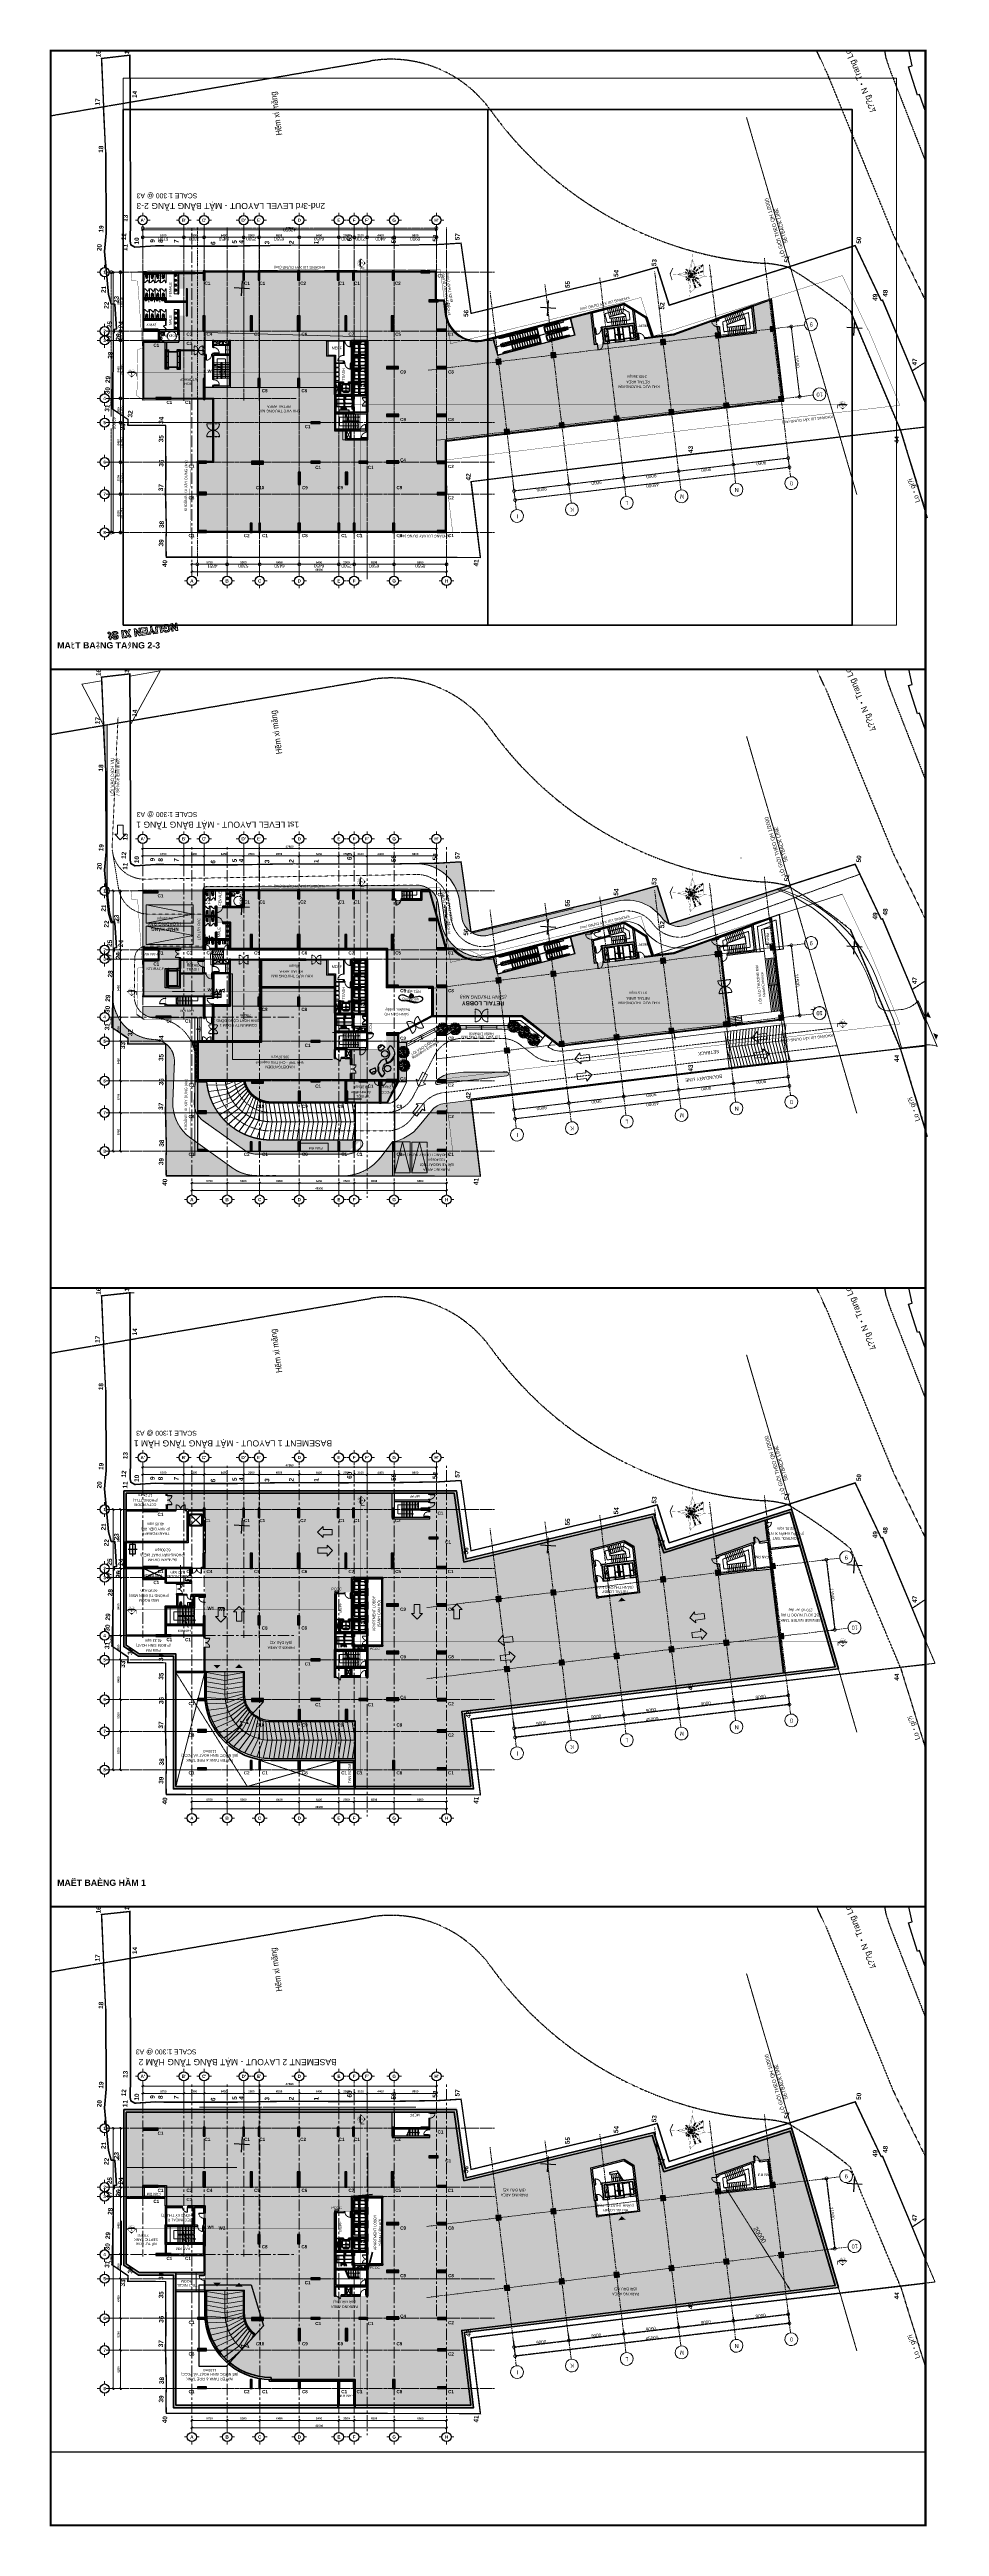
# Model space of a CAD drawing. Header units: millimetres. Extents: x -100356 to 314685, y 446 to 1273965.
# Drawn here: x 17056 to 162054, y 265803 to 669275 of the extents above; entities that cross this region are included whole.
import ezdxf
from ezdxf.enums import TextEntityAlignment as Align
from ezdxf.xclip import XClip

# ---------------------------------------------------------------- set-up
doc = ezdxf.new("R2010")
doc.units = ezdxf.units.MM
doc.header["$XCLIPFRAME"] = 2
doc.set_wipeout_variables(frame=1)
for name, pattern in [('20180221 BF$0$2-2', [10, 5, -5]), ('20180221 BF$0$ACAD_ISO07W100', [3, 0, -3]), ('20180221 BF$0$b1$0$Core - tb$0$HIDDEN', [0.375, 0.25, -0.125]), ('20180221 BF$0$b1$0$Kume - Key Plan Boundary', [16, 8, -2, 4, -2]), ('20180221 BF$0$b1$0$Kume - Setback', [13, 5, -2, 4, -2]), ('20180221 BF$0$b2$0$CENTER2', [28.575, 19.05, -3.175, 3.175, -3.175]), ('20180221 BF$0$b2$0$Core - tb$0$HIDDEN', [0.375, 0.25, -0.125]), ('20180221 BF$0$b2$0$Kume - Key Plan Boundary', [16, 8, -2, 4, -2]), ('20180221 BF$0$b2$0$Kume - Setback', [13, 5, -2, 4, -2]), ('20180221 BF$0$CENTER2', [28.575, 19.05, -3.175, 3.175, -3.175]), ('20180221 BF$0$Core - tb$0$HIDDEN', [0.375, 0.25, -0.125]), ('20180221 BF$0$Core - tb$0$HIDDEN2', [0.1875, 0.125, -0.0625]), ('20180221 BF$0$DASHDOT', [1, 0.5, -0.25, 0, -0.25]), ('20180221 BF$0$HIDDEN', [0.375, 0.25, -0.125]), ('20180221 BF$0$Kume - D_W Swings', [4.4, 1.5, -0.7, 1.5, -0.7]), ('20180330-Ascent Plaza-TP-Ban ve so bo$0$20180221 BF$0$b1$0$Core - tb$0$HIDDEN', [0.375, 0.25, -0.125]), ('20180330-Ascent Plaza-TP-Ban ve so bo$0$20180221 BF$0$Core - tb$0$HIDDEN', [0.375, 0.25, -0.125]), ('20180330-Ascent Plaza-TP-Ban ve so bo$0$20180221 BF$0$Kume - D_W Swings', [4.4, 1.5, -0.7, 1.5, -0.7]), ('20180330-Ascent Plaza-TP-Ban ve so bo$0$Core - tb$0$HIDDEN', [0.375, 0.25, -0.125]), ('20180330-Ascent Plaza-TP-Ban ve so bo$0$gf$0$Core - tb$0$HIDDEN', [0.375, 0.25, -0.125]), ('20180330-Ascent Plaza-TP-Ban ve so bo$0$gf$0$Dash', [6, 3, -3]), ('2nd LEVEL$0$CENTER4', [0.5, 0.3125, -0.0625, 0.0625, -0.0625]), ('2nd LEVEL$0$DASHED2', [0.375, 0.25, -0.125]), ('2nd LEVEL$0$HIDDEN', [0.375, 0.25, -0.125]), ('b1$0$Core - tb$0$HIDDEN', [0.375, 0.25, -0.125]), ('CENTER', [2, 1.25, -0.25, 0.25, -0.25]), ('CENTER2', [28.575, 19.05, -3.175, 3.175, -3.175]), ('Core - tb$0$HIDDEN', [0.375, 0.25, -0.125]), ('Core - tb$0$HIDDEN2', [0.1875, 0.125, -0.0625]), ('Dash', [6, 3, -3]), ('DASHED', [0.75, 0.5, -0.25]), ('DASHED2', [0.375, 0.25, -0.125]), ('DASHEDX2', [1.5, 1, -0.5]), ('gf$0$CENTER2', [28.575, 19.05, -3.175, 3.175, -3.175]), ('gf$0$Core - tb$0$HIDDEN', [0.375, 0.25, -0.125]), ('gf$0$Dash', [6, 3, -3]), ('gf$0$Kume - Grid Line', [10.5, 6, -1.25, 2, -1.25]), ('gf$0$Kume - Hidden Line', [2.2, 1.5, -0.7]), ('gf$0$Kume - Key Plan Boundary', [16, 8, -2, 4, -2]), ('gf$0$Kume - Setback', [13, 5, -2, 4, -2]), ('HIDDEN', [0.375, 0.25, -0.125]), ('Kume - D_W Swings', [4.4, 1.5, -0.7, 1.5, -0.7]), ('Kume - Grid Line', [10.5, 6, -1.25, 2, -1.25])]:
    doc.linetypes.add(name, pattern=pattern)
doc.layers.get('DEFPOINTS').update_dxf_attribs({"lineweight": 13})
for name, color, linetype, lineweight in [('$0$FURNITURE', 8, 'Continuous', 5), ('$0$TUONG 2', 2, 'Continuous', 35), ('20180221 BF$0$@ color hatch', 7, 'Continuous', 13), ('20180221 BF$0$A-_ANOT----_A', 7, 'Continuous', 5), ('20180221 BF$0$A-_ANOTTEXT_T', 7, 'Continuous', 5), ('20180221 BF$0$A-_DOOR----_E', 7, 'Continuous', 9), ('20180221 BF$0$A.Axis', 251, '20180221 BF$0$CENTER2', 13), ('20180221 BF$0$A1 - dp$0$FURNITURE', 8, 'Continuous', 5), ('20180221 BF$0$A1 - dp$0$TUONG 2', 2, 'Continuous', 35), ('20180221 BF$0$b1$0$A-_ANOT----_A', 7, 'Continuous', 5), ('20180221 BF$0$b1$0$A-_DETA----_ED', 7, 'Continuous', 9), ('20180221 BF$0$b1$0$A-_WALL----_H', 1, 'Continuous', 18), ('20180221 BF$0$b1$0$A-_WALLPRTN_E', 1, 'Continuous', 9), ('20180221 BF$0$b1$0$C-_SITEBNRY_E', 1, '20180221 BF$0$b1$0$Kume - Key Plan Boundary', 100), ('20180221 BF$0$b1$0$Core - tb$0$1-thaythuong', 9, 'Continuous', 13), ('20180221 BF$0$b1$0$Core - tb$0$A.Concrete', 7, 'Continuous', 35), ('20180221 BF$0$b1$0$Core - tb$0$A.Thin', 8, 'Continuous', 13), ('20180221 BF$0$b1$0$Core - tb$0$CUA', 5, 'Continuous', 9), ('20180221 BF$0$b1$0$Core - tb$0$Hatch-wall', 251, 'Continuous', 5), ('20180221 BF$0$b1$0$Core - tb$0$net bao', 254, 'Continuous', 13), ('20180221 BF$0$b1$0$S-_STRC----_E', 7, 'Continuous', 9), ('20180221 BF$0$b2$0$A-_ANOT----_A', 7, 'Continuous', 5), ('20180221 BF$0$b2$0$A-_WALL----_E', 1, 'Continuous', 9), ('20180221 BF$0$b2$0$A-_WALLPRTN_E', 1, 'Continuous', 9), ('20180221 BF$0$b2$0$A.Axis', 251, '20180221 BF$0$b2$0$CENTER2', 13), ('20180221 BF$0$b2$0$C-_SITEBNRY_E', 1, '20180221 BF$0$b2$0$Kume - Key Plan Boundary', 100), ('20180221 BF$0$b2$0$Core - tb$0$1-thaythuong', 9, 'Continuous', 13), ('20180221 BF$0$b2$0$Core - tb$0$A.Concrete', 7, 'Continuous', 35), ('20180221 BF$0$b2$0$Core - tb$0$A.Thin', 8, 'Continuous', 13), ('20180221 BF$0$b2$0$Core - tb$0$CUA', 5, 'Continuous', 9), ('20180221 BF$0$b2$0$Core - tb$0$Hatch-wall', 251, 'Continuous', 5), ('20180221 BF$0$b2$0$Core - tb$0$net bao', 254, 'Continuous', 13), ('20180221 BF$0$b2$0$S-_STRC----_E', 7, 'Continuous', 9), ('20180221 BF$0$b2$0$S-_WALLSTRU_E', 1, 'Continuous', 9), ('20180221 BF$0$CHU', 7, 'Continuous', 25), ('20180221 BF$0$Core - tb$0$$0$FURNITURE', 8, 'Continuous', 5), ('20180221 BF$0$Core - tb$0$$0$TUONG 2', 2, 'Continuous', 35), ('20180221 BF$0$Core - tb$0$1-thaythuong', 9, 'Continuous', 13), ('20180221 BF$0$Core - tb$0$A.Concrete', 210, 'Continuous', 35), ('20180221 BF$0$Core - tb$0$A.Thin', 8, 'Continuous', 13), ('20180221 BF$0$Core - tb$0$A.Wall', 2, 'Continuous', 35), ('20180221 BF$0$Core - tb$0$CUA', 5, 'Continuous', 9), ('20180221 BF$0$Core - tb$0$Hatch-wall', 251, 'Continuous', 5), ('20180221 BF$0$Core - tb$0$net bao', 254, 'Continuous', 13), ('20180221 BF$0$Core - tb$0$TUONG 2', 2, 'Continuous', 35), ('20180221 BF$0$Hatch-wall', 251, 'Continuous', 5), ('20180221 BF$0$QHH ÐỀ XUẤT ÐIỀU CHỈNH', 5, '20180221 BF$0$HIDDEN', 30), ('20180221 BF$0$S-_COLN----_E', 7, 'Continuous', 9), ('20180221 BF$0$setback', 1, 'Continuous', 13), ('20180221 BF$0$TEXT', 6, 'Continuous', 20), ('20180221 BF$0$TUONG 2', 2, 'Continuous', 25), ('20180330-Ascent Plaza-TP-Ban ve so bo$0$20180221 BF$0$A-_DOOR----_E', 7, 'Continuous', 9), ('20180330-Ascent Plaza-TP-Ban ve so bo$0$20180221 BF$0$b1$0$Core - tb$0$A.Thin', 8, 'Continuous', 13), ('20180330-Ascent Plaza-TP-Ban ve so bo$0$20180221 BF$0$b1$0$Core - tb$0$CUA', 5, 'Continuous', 9), ('20180330-Ascent Plaza-TP-Ban ve so bo$0$20180221 BF$0$Core - tb$0$1-thaythuong', 9, 'Continuous', 13), ('20180330-Ascent Plaza-TP-Ban ve so bo$0$20180221 BF$0$Core - tb$0$A.Concrete', 210, 'Continuous', 35), ('20180330-Ascent Plaza-TP-Ban ve so bo$0$20180221 BF$0$Core - tb$0$A.Thin', 8, 'Continuous', 13), ('20180330-Ascent Plaza-TP-Ban ve so bo$0$20180221 BF$0$Core - tb$0$A.Wall', 2, 'Continuous', 35), ('20180330-Ascent Plaza-TP-Ban ve so bo$0$20180221 BF$0$Core - tb$0$CUA', 5, 'Continuous', 9), ('20180330-Ascent Plaza-TP-Ban ve so bo$0$20180221 BF$0$Core - tb$0$Hatch-wall', 251, 'Continuous', 5), ('20180330-Ascent Plaza-TP-Ban ve so bo$0$20180221 BF$0$Core - tb$0$net bao', 254, 'Continuous', 13), ('20180330-Ascent Plaza-TP-Ban ve so bo$0$20180221 BF$0$TEXT', 6, 'Continuous', 20), ('20180330-Ascent Plaza-TP-Ban ve so bo$0$20180221 BF$0$TUONG 2', 2, 'Continuous', 25), ('20180330-Ascent Plaza-TP-Ban ve so bo$0$@ color hatch', 7, 'Continuous', 13), ('20180330-Ascent Plaza-TP-Ban ve so bo$0$A1 - dp$0$FURNITURE', 8, 'Continuous', 5), ('20180330-Ascent Plaza-TP-Ban ve so bo$0$A1 - dp$0$TUONG 2', 2, 'Continuous', 25), ('20180330-Ascent Plaza-TP-Ban ve so bo$0$CHU-1', 7, 'Continuous', 9), ('20180330-Ascent Plaza-TP-Ban ve so bo$0$Core - tb$0$1-thaythuong', 9, 'Continuous', 13), ('20180330-Ascent Plaza-TP-Ban ve so bo$0$Core - tb$0$A.Concrete', 7, 'Continuous', 25), ('20180330-Ascent Plaza-TP-Ban ve so bo$0$Core - tb$0$A.Thin', 8, 'Continuous', 13), ('20180330-Ascent Plaza-TP-Ban ve so bo$0$Core - tb$0$CUA', 5, 'Continuous', 9), ('20180330-Ascent Plaza-TP-Ban ve so bo$0$Core - tb$0$Hatch-wall', 251, 'Continuous', 5), ('20180330-Ascent Plaza-TP-Ban ve so bo$0$Core - tb$0$net bao', 254, 'Continuous', 13), ('20180330-Ascent Plaza-TP-Ban ve so bo$0$gf$0$A-_ANOT----_A', 7, 'Continuous', 5), ('20180330-Ascent Plaza-TP-Ban ve so bo$0$gf$0$A-_DETA----_E', 8, 'Continuous', 9), ('20180330-Ascent Plaza-TP-Ban ve so bo$0$gf$0$Core - tb$0$1-thaythuong', 9, 'Continuous', 13), ('20180330-Ascent Plaza-TP-Ban ve so bo$0$gf$0$Core - tb$0$A.Thin', 8, 'Continuous', 13), ('20180330-Ascent Plaza-TP-Ban ve so bo$0$gf$0$Core - tb$0$net bao', 254, 'Continuous', 13), ('20180330-Ascent Plaza-TP-Ban ve so bo$0$KÍNH', 150, 'Continuous', 9), ('20180330-Ascent Plaza-TP-Ban ve so bo$0$M-_SANIFIXR_E', 7, 'Continuous', 9), ('20180330-Ascent Plaza-TP-Ban ve so bo$0$net thay', 137, 'Continuous', 15), ('20180330-Ascent Plaza-TP-Ban ve so bo$0$TEXT', 6, 'Continuous', 20), ('20180330-Ascent Plaza-TP-Ban ve so bo$0$TUONG 2', 2, 'Continuous', 35), ('2nd LEVEL$0$2nd LEVEL$0$17 vatdung', 6, 'Continuous', 9), ('2nd LEVEL$0$2nd LEVEL$0$18 thietbiwc', 6, 'Continuous', 9), ('2nd LEVEL$0$2nd LEVEL$0$A-HAT WALL', 8, 'Continuous', 9), ('2nd LEVEL$0$2nd LEVEL$0$A-PHEU THU', 251, 'Continuous', 5), ('2nd LEVEL$0$2nd LEVEL$0$dim', 8, 'Continuous', 13), ('2nd LEVEL$0$2nd LEVEL$0$SAN2', 6, 'Continuous', 9), ('2nd LEVEL$0$2nd LEVEL$0$Thiet bi', 54, 'Continuous', 9), ('2nd LEVEL$0$CUA', 32, 'Continuous', 9), ('2nd LEVEL$0$FINISHING', 253, 'Continuous', 9), ('2nd LEVEL$0$FURNITURE', 45, 'Continuous', 13), ('@ color hatch', 7, 'Continuous', 13), ('@LOUVER', 35, 'Continuous', 13), ('A-_ANOT----_D', 7, 'Continuous', 5), ('A-_DETA----_E', 8, 'Continuous', 9), ('A-_DOOR----_E', 7, 'Continuous', 9), ('A-_GENM----_M', 7, 'Continuous', 9), ('A-_WALLPRTN_E', 1, 'Continuous', 9), ('A.Axis', 251, 'CENTER2', 13), ('A.Concrete', 7, 'Continuous', 25), ('A1 - dp$0$FURNITURE', 8, 'Continuous', 5), ('A1 - dp$0$TUONG 2', 2, 'Continuous', 25), ('b1$0$A-_DETA----_E', 8, 'Continuous', 9), ('b1$0$Core - tb$0$1-thaythuong', 9, 'Continuous', 13), ('b1$0$Core - tb$0$A.Thin', 8, 'Continuous', 13), ('b1$0$Core - tb$0$CUA', 5, 'Continuous', 9), ('b1$0$Core - tb$0$Hatch-wall', 251, 'Continuous', 5), ('CHU', 7, 'Continuous', 25), ('Core - tb$0$$0$FURNITURE', 45, 'Continuous', 5), ('Core - tb$0$$0$TUONG 2', 2, 'Continuous', 25), ('Core - tb$0$1-thaythuong', 9, 'Continuous', 13), ('Core - tb$0$A.Concrete', 7, 'Continuous', 25), ('Core - tb$0$A.Thin', 8, 'Continuous', 13), ('Core - tb$0$A.Wall', 2, 'Continuous', 25), ('Core - tb$0$CUA', 5, 'Continuous', 9), ('Core - tb$0$Hatch-wall', 251, 'Continuous', 5), ('Core - tb$0$net bao', 254, 'Continuous', 13), ('Core - tb$0$TUONG 2', 2, 'Continuous', 25), ('CUA DI', 25, 'Continuous', 9), ('gf$0$A-_ANOT----_A', 7, 'Continuous', 5), ('gf$0$A-_ANOTTEXT_T', 7, 'Continuous', 5), ('gf$0$A-_DETA----_E', 8, 'Continuous', 9), ('gf$0$A-_DOOR----_E', 7, 'Continuous', 9), ('gf$0$A-_GENM----_M', 7, 'Continuous', 9), ('gf$0$A-_ROOMNAME_A', 7, 'Continuous', 5), ('gf$0$A-_WALL----_E', 1, 'Continuous', 9), ('gf$0$A-_WALLPRTN_E', 1, 'Continuous', 9), ('gf$0$A.Axis', 251, 'gf$0$CENTER2', 13), ('gf$0$A1 - dp$0$TUONG 2', 2, 'Continuous', 35), ('gf$0$C-_CPRK----_E', 214, 'gf$0$Kume - Hidden Line', 9), ('gf$0$C-_SANIFIXR_E', 7, 'Continuous', 5), ('gf$0$C-_SITEBNRY_E', 1, 'gf$0$Kume - Key Plan Boundary', 100), ('gf$0$Core - tb$0$1-thaythuong', 9, 'Continuous', 13), ('gf$0$Core - tb$0$A.Concrete', 210, 'Continuous', 35), ('gf$0$Core - tb$0$A.Thin', 8, 'Continuous', 13), ('gf$0$Core - tb$0$CUA', 5, 'Continuous', 9), ('gf$0$Core - tb$0$Hatch-wall', 251, 'Continuous', 5), ('gf$0$Core - tb$0$net bao', 254, 'Continuous', 13), ('gf$0$S-_ANOTGRID_E', 7, 'Continuous', 5), ('gf$0$S-_COLN----_E', 7, 'Continuous', 9), ('gf$0$S-_STRC----_E', 7, 'Continuous', 9), ('GJ', 1, 'Continuous', 13), ('Hatch-wall', 251, 'Continuous', 5), ('KÍNH', 150, 'Continuous', 9), ('LC.HA', 250, 'Continuous', 9), ('LDIM OUT', 250, 'Continuous', 13), ('LGI', 250, 'CENTER', 9), ('luoicot', 30, 'Continuous', 13), ('M-_SANIFIXR_E', 7, 'Continuous', 9), ('net thay', 137, 'Continuous', 15), ('S-_COLN----_E', 7, 'Continuous', 9), ('setback', 1, 'Continuous', 13), ('TEXT', 6, 'Continuous', 20), ('Text 35', 250, 'Continuous', 15), ('TUONG 2', 2, 'Continuous', 35), ('TXT', 1, 'Continuous', 25), ('WALL', 4, 'Continuous', 35)]:
    doc.layers.add(name, color=color, linetype=linetype, lineweight=lineweight)
for name, color, linetype in [('10', 1, 'Continuous'), ('20180221 BF$0$10', 1, 'Continuous'), ('20180221 BF$0$15', 7, 'Continuous'), ('20180221 BF$0$22', 7, 'Continuous'), ('20180221 BF$0$23', 7, 'Continuous'), ('20180221 BF$0$28', 7, 'Continuous'), ('20180221 BF$0$31', 7, 'Continuous'), ('20180221 BF$0$54', 7, 'Continuous'), ('20180221 BF$0$57', 7, 'Continuous'), ('20180221 BF$0$Core - tb$0$CT3 MBT 11-31$0$Nqh-ME-01', 8, 'Continuous'), ('20180221 BF$0$DDHSB', 7, 'Continuous'), ('20180221 BF$0$GHICHU', 7, 'Continuous'), ('20180221 BF$0$Kichthuoc', 7, 'Continuous'), ('20180221 BF$0$luoi', 5, 'Continuous'), ('20180221 BF$0$RANHDAT', 3, 'Continuous'), ('20180221 BF$0$sohieu_diem', 2, 'Continuous'), ('20180221 BF$0$TREE', 99, 'Continuous'), ('20180330-Ascent Plaza-TP-Ban ve so bo$0$A-FURN-LOSE', 52, 'Continuous'), ('2nd LEVEL$0$2nd LEVEL$0$THIET-BI', 21, 'Continuous'), ('2nd LEVEL$0$2nd LEVEL$0$vat dung', 253, 'Continuous'), ('Core - tb$0$CT3 MBT 11-31$0$Nqh-ME-01', 8, 'Continuous'), ('gf$0$Core - tb$0$CT3 MBT 11-31$0$Nqh-ME-01', 8, 'Continuous'), ('NAM', 3, 'Continuous'), ('STR', 7, 'Continuous')]:
    doc.layers.add(name, color=color, linetype=linetype)
doc.layers.add('@area depoint', color=8, linetype='Continuous', lineweight=35, plot=False)
doc.styles.add('20180221 BF$0$AVO', font='VNI-Avo.TTF')
doc.styles.add('20180221 BF$0$b2$0$Arial', font='Font - TrueType - Arial.ttf', dxfattribs={"height": 750})
doc.styles.add('20180221 BF$0$CAN-1', font='VNI-Helve.TTF', dxfattribs={"height": 600})
doc.styles.add('20180221 BF$0$txt', font='VNI-Avo.TTF', dxfattribs={"height": 0.2})
doc.styles.add('20180221 BF$0$VAPTIMN', font='VNI-Aptima-Bold.TTF')
doc.styles.add('20180221 BF$0$VHELVEB', font='VNI-Helve-Bold.TTF')
doc.styles.add('20180221 BF$0$VHELVEN', font='VNI-Helve.TTF')
doc.styles.add('20180221 BF$0$VL2 - tb$0$GHICHU-C', font='Font - TrueType - Arial.ttf', dxfattribs={"width": 0.7})
doc.styles.add('20180221 BF$0$VnArial', font='Font - TrueType - Arial.ttf')
doc.styles.add('20180221 BF$0$VNAVON', font='VNI-Avo.TTF')
doc.styles.add('20180221 BF$0$VNI-MARIA', font='VNI-Maria.TTF')
doc.styles.add('20180330-Ascent Plaza-TP-Ban ve so bo$0$20180221 BF$0$VnArial', font='Font - TrueType - Arial.ttf')
doc.styles.add('20180330-Ascent Plaza-TP-Ban ve so bo$0$TA1', font='Font - TrueType - Arial.ttf')
doc.styles.add('20180330-Ascent Plaza-TP-Ban ve so bo$0$VnArial', font='Font - TrueType - Arial.ttf')
doc.styles.add('ARIAL', font='Font - TrueType - Arial Bold.ttf')
doc.styles.add('Arial_4', font='Font - TrueType - Arial.ttf', dxfattribs={"width": 0.95, "height": 540})
doc.styles.add('CAN-1', font='VNI-Helve.TTF', dxfattribs={"height": 600})
doc.styles.add('gf$0$Arial', font='Font - TrueType - Arial.ttf', dxfattribs={"width": 0.9, "height": 540})
doc.styles.add('gf$0$Arial_1', font='Font - TrueType - Arial.ttf', dxfattribs={"width": 0.95, "height": 600})
doc.styles.add('gf$0$Arial_2', font='Font - TrueType - Arial.ttf', dxfattribs={"width": 0.95, "height": 660})
doc.styles.add('gf$0$Arial_4', font='Font - TrueType - Arial.ttf', dxfattribs={"width": 0.95, "height": 540})
doc.styles.add('gf$0$Arial_B', font='Font - TrueType - Arial Bold.ttf', dxfattribs={"width": 0.9, "height": 540})
doc.styles.add('gf$0$Arial_B_1', font='Font - TrueType - Arial Bold.ttf', dxfattribs={"width": 0.9, "height": 660})
doc.styles.add('gf$0$Arial_B_2', font='Font - TrueType - Arial Bold.ttf', dxfattribs={"width": 0.95, "height": 680.952381})
doc.styles.add('gf$0$Arial_I', font='Font - TrueType - Arial Italic.ttf', dxfattribs={"width": 0.95, "height": 540})
doc.styles.add('PSDG - Title', font='seguisb_0.ttf', dxfattribs={"height": 2.5})
doc.styles.add('VnArial', font='Font - TrueType - Arial.ttf')
doc.dimstyles.new('20180221 BF$0$b2$0$Sagen_-_Arrow_-_2_5mm', dxfattribs={"dimscale": 304.8, "dimtxt": 750, "dimasz": 2.952756, "dimexe": 2.362205, "dimexo": 0, "dimgap": 0.787402, "dimtad": 1, "dimdec": 0, "dimzin": 0, "dimdsep": 46, "dimtxsty": '20180221 BF$0$b2$0$Arial', "dimcen": 0.09, "dimazin": 0, "dimtfac": 1, "dimtdec": 0, "dimtix": 1, "dimtmove": 0, "dimatfit": 2, "dimfxl": 1, "dimtvp": 1, "dimtolj": 1, "dimtzin": 0, "dimlwd": 15, "dimlwe": 15, "dimarcsym": 2})
doc.dimstyles.new('A3_-_A4_1', dxfattribs={"dimscale": 304.8, "dimtxt": 550.940076, "dimasz": 3.149606, "dimexe": 0, "dimexo": 0.0625, "dimgap": 0, "dimtad": 1, "dimdec": 0, "dimzin": 0, "dimdsep": 46, "dimtxsty": 'Arial_4', "dimblk1": 'DOTSMALL', "dimblk2": 'DOTSMALL', "dimsah": 1, "dimcen": 0.09, "dimazin": 0, "dimtfac": 1, "dimtdec": 4, "dimtix": 1, "dimtmove": 0, "dimatfit": 3, "dimfxl": 4.92126, "dimfxlon": 1, "dimtvp": 1, "dimtolj": 1, "dimtzin": 0, "dimarcsym": 2})
doc.dimstyles.new('A3_-_A4_2', dxfattribs={"dimscale": 304.8, "dimtxt": 550.940076, "dimasz": 3.149606, "dimexe": 0, "dimexo": 0.0625, "dimgap": 0, "dimtad": 1, "dimdec": 0, "dimzin": 0, "dimdsep": 46, "dimtxsty": 'Arial_4', "dimblk1": 'DOTSMALL', "dimblk2": 'DOTSMALL', "dimsah": 1, "dimcen": 0.09, "dimazin": 0, "dimtfac": 1, "dimtdec": 4, "dimtix": 1, "dimtmove": 2, "dimatfit": 3, "dimfxl": 4.92126, "dimfxlon": 1, "dimtvp": 1, "dimtolj": 1, "dimtzin": 0, "dimarcsym": 2})
doc.dimstyles.new('gf$0$A3_-_A4_1', dxfattribs={"dimscale": 304.8, "dimtxt": 550.940076, "dimasz": 3.149606, "dimexe": 0, "dimexo": 0.0625, "dimgap": 0, "dimtad": 1, "dimdec": 0, "dimzin": 0, "dimdsep": 46, "dimtxsty": 'gf$0$Arial_4', "dimblk1": 'gf$0$_DotSmall', "dimblk2": 'gf$0$_DotSmall', "dimsah": 1, "dimcen": 0.09, "dimazin": 0, "dimtfac": 1, "dimtdec": 4, "dimtix": 1, "dimtmove": 0, "dimatfit": 3, "dimfxl": 4.92126, "dimfxlon": 1, "dimtvp": 1, "dimtolj": 1, "dimtzin": 0, "dimarcsym": 2})
doc.dimstyles.new('TL 150 OUT', dxfattribs={"dimscale": 150, "dimtxt": 2.2, "dimasz": 2, "dimexe": 1.2, "dimexo": 1.5, "dimgap": 1, "dimtad": 1, "dimdec": 0, "dimdsep": 46, "dimtxsty": 'ARIAL', "dimblk": 'OBLIQUE', "dimcen": 2, "dimdle": 1.2, "dimclrd": 256, "dimclre": 256, "dimclrt": 4, "dimaunit": 1, "dimadec": 0, "dimazin": 0, "dimtfac": 1, "dimtdec": 0, "dimtix": 1, "dimtmove": 2, "dimatfit": 3, "dimfxl": 1, "dimtolj": 1, "dimtzin": 0, "dimarcsym": 0})
pattern_1 = [(0, (403133.136, 611737.235), (75, 75), [37.5, -112.5]), (90, (403151.886, 611718.485), (-75, 75), [37.5, -112.5])]

# ---------------------------------------------------------------- blocks, each defined once
blk = doc.blocks.new('gf$0$Square - Concrete - 800-2072531-IDEA-1st Storey')
at = {"layer": 'gf$0$S-_COLN----_E'}
blk.add_hatch(color=256, dxfattribs=at).paths.add_polyline_path([(-400, -400), (400, -400), (400, 400), (-400, 400), (-400, -279)], flags=0)
at = {"layer": 'gf$0$S-_COLN----_E', "lineweight": 25}
for p, q in [((400, 400), (-400, 400)), ((-400, 400), (-400, -400)), ((400, -400), (400, 400)), ((-400, -400), (400, -400))]:
    blk.add_line(p, q, dxfattribs=at)
blk = doc.blocks.new('gf$0$Loading Parking Space - Loading Lot-2165419-IDEA-1st Storey')
at = {"layer": 'gf$0$A-_DETA----_E'}
for p, q in [((0, 9000), (1500, 1349, 0)), ((3000, 9000), (0, 9000)), ((0, 1349, 0), (0, 9000)), ((1500, 1349, 0), (3000, 9000)), ((3000, 1349, 0), (3000, 9000)), ((3000, 1349, 0), (0, 1349, 0))]:
    blk.add_line(p, q, dxfattribs=at)
blk = doc.blocks.new('gf$0$Car Parking_Parking - Car Lot-1154224-IDEA-1st Storey')
at = {"layer": 'gf$0$A-_DETA----_E'}
for p, q in [((1250, -500), (0, -5500)), ((0, -5500), (0, -500)), ((0, -500), (2500, -500)), ((1250, -500), (2500, -5500)), ((2500, -500), (2500, -5500)), ((2500, -5500), (0, -5500))]:
    blk.add_line(p, q, dxfattribs=at)
blk = doc.blocks.new('gf$0$Car Parking_Parking - Car Lot-V1-IDEA-1st Storey')
at = {"layer": 'gf$0$A-_DETA----_E'}
for p, q in [((1250, -500), (0, -5500)), ((0, -5500), (0, -500)), ((0, -500), (2500, -500)), ((1250, -500), (2500, -5500)), ((2500, -500), (2500, -1384)), ((2500, -1714), (2500, -5500)), ((2500, -5500), (0, -5500))]:
    blk.add_line(p, q, dxfattribs=at)
blk = doc.blocks.new('gf$0$KUME - Arrow dicrection vehicle - In-1669013-IDEA-1st Storey')
at = {"layer": 'gf$0$Core - tb$0$1-thaythuong'}
for p, q in [((-3, 0), (0, 3)), ((-1.5, 0), (-3, 0)), ((-1.5, -5), (-1.5, 0)), ((0, 3), (3, 0)), ((1.5, 0), (3, 0)), ((1.5, 0), (1.5, -5)), ((1.5, -5), (-1.5, -5))]:
    blk.add_line(p, q, dxfattribs=at)
blk = doc.blocks.new('gf$0$Grid - Head-174378-IDEA-1st Storey')
at = {"layer": 'gf$0$S-_ANOTGRID_E', "lineweight": 15}
for start, end in [(360, 180), (180, 360)]:
    blk.add_arc((0, -0.2), 3.5, start, end, dxfattribs=at)
blk = doc.blocks.new('gf$0$KUME - Arrow - In-543223-IDEA-1st Storey')
at = {"layer": 'gf$0$Core - tb$0$1-thaythuong'}
blk.add_hatch(color=256, dxfattribs=at).paths.add_polyline_path([(-2, 0), (0, 2), (2, 0)], flags=0)
blk = doc.blocks.new('gf$0$KUME - Arrow - Out-543221-IDEA-1st Storey')
at = {"layer": 'gf$0$A-_ANOT----_A'}
blk.add_hatch(color=256, dxfattribs=at).paths.add_polyline_path([(-2, 0), (0, 2), (2, 0)], flags=0)
blk = doc.blocks.new('gf$0$_DotSmall')
at = {"color": 0, "linetype": 'ByBlock', "const_width": 0.5}
blk.add_lwpolyline([(-0.0625, 0, 1), (0.0625, 0, 1)], format="xyb", close=True, dxfattribs=at)
blk = doc.blocks.new('*D624')
at = {"layer": 'DEFPOINTS', "color": 0, "transparency": 16777216}
for p in [(-64636, 9181), (-63901, 9269), (-62533, -2149)]:
    blk.add_point(p, dxfattribs=at)
at = {"layer": 'gf$0$A.Axis', "color": 0, "lineweight": -2, "transparency": 16777216}
for p, q in [((-63920, 9267), (-64636, 9181)), ((-63268, -2237), (-64636, 9181)), ((-62552, -2152), (-63268, -2237))]:
    blk.add_line(p, q, dxfattribs=at)
at = {"layer": 'gf$0$A.Axis', "color": 0, "lineweight": -2, "transparency": 16777216, "xscale": 960, "yscale": 960, "zscale": 960}
for p, rotation in [((-64636, 9181), 96.83064925938285), ((-63268, -2237), 276.8306492593829)]:
    blk.add_blockref('gf$0$_DotSmall', p, dxfattribs=dict(at, rotation=rotation))
at = {"layer": 'gf$0$A.Axis', "color": 0, "transparency": 16777216, "insert": (-64226, 3439), "char_height": 540, "attachment_point": 5, "rotation": 96.83065, "style": 'gf$0$Arial_4'}
blk.add_mtext('\\A1;11500', dxfattribs=at)
blk = doc.blocks.new('*D625')
at = {"layer": 'DEFPOINTS', "color": 0, "transparency": 16777216}
for p in [(-27034, 23458), (-26902, 22357), (-17966, 23427)]:
    blk.add_point(p, dxfattribs=at)
at = {"layer": 'gf$0$A.Axis', "color": 0, "lineweight": -2, "transparency": 16777216}
for p, q in [((-18098, 24529), (-27034, 23458)), ((-17969, 23446), (-18098, 24529)), ((-26905, 22376), (-27034, 23458))]:
    blk.add_line(p, q, dxfattribs=at)
at = {"layer": 'gf$0$A.Axis', "color": 0, "lineweight": -2, "transparency": 16777216, "xscale": 960, "yscale": 960, "zscale": 960}
for p, rotation in [((-18098, 24529), 6.830649259432037), ((-27034, 23458), 186.8306492594321)]:
    blk.add_blockref('gf$0$_DotSmall', p, dxfattribs=dict(at, rotation=rotation))
at = {"layer": 'gf$0$A.Axis', "color": 0, "transparency": 16777216, "insert": (-22599, 24267), "char_height": 540, "attachment_point": 5, "rotation": 6.83065, "style": 'gf$0$Arial_4'}
blk.add_mtext('\\A1;9000', dxfattribs=at)
blk = doc.blocks.new('*D626')
at = {"layer": 'DEFPOINTS', "color": 0, "transparency": 16777216}
for p in [(-35970, 22388), (-35882, 21653), (-26902, 22357)]:
    blk.add_point(p, dxfattribs=at)
at = {"layer": 'gf$0$A.Axis', "color": 0, "lineweight": -2, "transparency": 16777216}
for p, q in [((-27034, 23458), (-35970, 22388)), ((-35885, 21672), (-35970, 22388)), ((-26905, 22376), (-27034, 23458))]:
    blk.add_line(p, q, dxfattribs=at)
at = {"layer": 'gf$0$A.Axis', "color": 0, "lineweight": -2, "transparency": 16777216, "xscale": 960, "yscale": 960, "zscale": 960}
for p, rotation in [((-35970, 22388), 186.8306492594324), ((-27034, 23458), 6.830649259432438)]:
    blk.add_blockref('gf$0$_DotSmall', p, dxfattribs=dict(at, rotation=rotation))
at = {"layer": 'gf$0$A.Axis', "color": 0, "transparency": 16777216, "insert": (-31535, 23197), "char_height": 540, "attachment_point": 5, "rotation": 6.83065, "style": 'gf$0$Arial_4'}
blk.add_mtext('\\A1;9000', dxfattribs=at)
blk = doc.blocks.new('*D627')
at = {"layer": 'DEFPOINTS', "color": 0, "transparency": 16777216}
for p in [(-44907, 21318), (-44819, 20582), (-35882, 21653)]:
    blk.add_point(p, dxfattribs=at)
at = {"layer": 'gf$0$A.Axis', "color": 0, "lineweight": -2, "transparency": 16777216}
for p, q in [((-35970, 22388), (-44907, 21318)), ((-44821, 20601), (-44907, 21318)), ((-35885, 21672), (-35970, 22388))]:
    blk.add_line(p, q, dxfattribs=at)
at = {"layer": 'gf$0$A.Axis', "color": 0, "lineweight": -2, "transparency": 16777216, "xscale": 960, "yscale": 960, "zscale": 960}
for p, rotation in [((-44907, 21318), 186.8306492594324), ((-35970, 22388), 6.830649259432438)]:
    blk.add_blockref('gf$0$_DotSmall', p, dxfattribs=dict(at, rotation=rotation))
at = {"layer": 'gf$0$A.Axis', "color": 0, "transparency": 16777216, "insert": (-40471, 22127), "char_height": 540, "attachment_point": 5, "rotation": 6.83065, "style": 'gf$0$Arial_4'}
blk.add_mtext('\\A1;9000', dxfattribs=at)
blk = doc.blocks.new('*D628')
at = {"layer": 'DEFPOINTS', "color": 0, "transparency": 16777216}
for p in [(-53843, 20247), (-44819, 20582), (-53755, 19512)]:
    blk.add_point(p, dxfattribs=at)
at = {"layer": 'gf$0$A.Axis', "color": 0, "lineweight": -2, "transparency": 16777216}
for p, q in [((-44907, 21318), (-53843, 20247)), ((-53757, 19531), (-53843, 20247)), ((-44821, 20601), (-44907, 21318))]:
    blk.add_line(p, q, dxfattribs=at)
at = {"layer": 'gf$0$A.Axis', "color": 0, "lineweight": -2, "transparency": 16777216, "xscale": 960, "yscale": 960, "zscale": 960}
for p, rotation in [((-53843, 20247), 186.8306492594324), ((-44907, 21318), 6.830649259432438)]:
    blk.add_blockref('gf$0$_DotSmall', p, dxfattribs=dict(at, rotation=rotation))
at = {"layer": 'gf$0$A.Axis', "color": 0, "transparency": 16777216, "insert": (-49407, 21056), "char_height": 540, "attachment_point": 5, "rotation": 6.83065, "style": 'gf$0$Arial_4'}
blk.add_mtext('\\A1;9000', dxfattribs=at)
blk = doc.blocks.new('*D629')
at = {"layer": 'DEFPOINTS', "color": 0, "transparency": 16777216}
for p in [(-62779, 19177), (-62691, 18442), (-53755, 19512)]:
    blk.add_point(p, dxfattribs=at)
at = {"layer": 'gf$0$A.Axis', "color": 0, "lineweight": -2, "transparency": 16777216}
for p, q in [((-53843, 20247), (-62779, 19177)), ((-53757, 19531), (-53843, 20247)), ((-62693, 18460), (-62779, 19177))]:
    blk.add_line(p, q, dxfattribs=at)
at = {"layer": 'gf$0$A.Axis', "color": 0, "lineweight": -2, "transparency": 16777216, "xscale": 960, "yscale": 960, "zscale": 960}
for p, rotation in [((-53843, 20247), 6.830649259432438), ((-62779, 19177), 186.8306492594324)]:
    blk.add_blockref('gf$0$_DotSmall', p, dxfattribs=dict(at, rotation=rotation))
at = {"layer": 'gf$0$A.Axis', "color": 0, "transparency": 16777216, "insert": (-58344, 19986), "char_height": 540, "attachment_point": 5, "rotation": 6.83065, "style": 'gf$0$Arial_4'}
blk.add_mtext('\\A1;9000', dxfattribs=at)
blk = doc.blocks.new('*D630')
at = {"layer": 'DEFPOINTS', "color": 0, "transparency": 16777216}
for p in [(-18277, 26018), (-18010, 23794), (-62691, 18442)]:
    blk.add_point(p, dxfattribs=at)
at = {"layer": 'gf$0$A.Axis', "color": 0, "lineweight": -2, "transparency": 16777216}
for p, q in [((-62957, 20666), (-18277, 26018)), ((-18012, 23812), (-18277, 26018)), ((-62693, 18460), (-62957, 20666))]:
    blk.add_line(p, q, dxfattribs=at)
at = {"layer": 'gf$0$A.Axis', "color": 0, "lineweight": -2, "transparency": 16777216, "xscale": 960, "yscale": 960, "zscale": 960}
for p, rotation in [((-18277, 26018), 6.830649259234066), ((-62957, 20666), 186.8306492592341)]:
    blk.add_blockref('gf$0$_DotSmall', p, dxfattribs=dict(at, rotation=rotation))
at = {"layer": 'gf$0$A.Axis', "color": 0, "transparency": 16777216, "insert": (-40650, 23616), "char_height": 540, "attachment_point": 5, "rotation": 6.83065, "style": 'gf$0$Arial_4'}
blk.add_mtext('\\A1;45000', dxfattribs=at)
blk = doc.blocks.new('_Oblique')
at = {"color": 0, "linetype": 'ByBlock', "lineweight": -2}
blk.add_line((-0.5, -0.5), (0.5, 0.5), dxfattribs=at)
blk = doc.blocks.new('*D483')
at = {"layer": 'DEFPOINTS', "color": 0, "ltscale": 1000, "transparency": 16777216}
for p in [(-47850, -4187), (-40950, -4187), (-40950, -5687)]:
    blk.add_point(p, dxfattribs=at)
at = {"layer": 'LDIM OUT', "lineweight": -2, "ltscale": 1000, "transparency": 16777216}
for p, q in [((-48030, -5687), (-40770, -5687)), ((-47850, -4412), (-47850, -5867)), ((-40950, -4412), (-40950, -5867))]:
    blk.add_line(p, q, dxfattribs=at)
at = {"layer": 'LDIM OUT', "lineweight": -2, "ltscale": 1000, "transparency": 16777216, "xscale": 300, "yscale": 300, "zscale": 300, "rotation": 180}
blk.add_blockref('_Oblique', (-47850, -5687), dxfattribs=at)
at = {"layer": 'LDIM OUT', "lineweight": -2, "ltscale": 1000, "transparency": 16777216, "xscale": 300, "yscale": 300, "zscale": 300}
blk.add_blockref('_Oblique', (-40950, -5687), dxfattribs=at)
at = {"layer": 'LDIM OUT', "color": 4, "ltscale": 1000, "transparency": 16777216, "insert": (-44400, -6006), "char_height": 330, "attachment_point": 5, "rotation": 180, "style": 'ARIAL'}
blk.add_mtext('\\A1;6900', dxfattribs=at)
blk = doc.blocks.new('*D484')
at = {"layer": 'DEFPOINTS', "color": 0, "ltscale": 1000, "transparency": 16777216}
for p in [(-40950, -4187), (-36550, -4187), (-36550, -5687)]:
    blk.add_point(p, dxfattribs=at)
at = {"layer": 'LDIM OUT', "lineweight": -2, "ltscale": 1000, "transparency": 16777216}
for p, q in [((-41130, -5687), (-36370, -5687)), ((-40950, -4412), (-40950, -5867)), ((-36550, -4412), (-36550, -5867))]:
    blk.add_line(p, q, dxfattribs=at)
at = {"layer": 'LDIM OUT', "lineweight": -2, "ltscale": 1000, "transparency": 16777216, "xscale": 300, "yscale": 300, "zscale": 300, "rotation": 180}
blk.add_blockref('_Oblique', (-40950, -5687), dxfattribs=at)
at = {"layer": 'LDIM OUT', "lineweight": -2, "ltscale": 1000, "transparency": 16777216, "xscale": 300, "yscale": 300, "zscale": 300}
blk.add_blockref('_Oblique', (-36550, -5687), dxfattribs=at)
at = {"layer": 'LDIM OUT', "color": 4, "ltscale": 1000, "transparency": 16777216, "insert": (-38750, -6006), "char_height": 330, "attachment_point": 5, "rotation": 180, "style": 'ARIAL'}
blk.add_mtext('\\A1;4400', dxfattribs=at)
blk = doc.blocks.new('*D485')
at = {"layer": 'DEFPOINTS', "color": 0, "ltscale": 1000, "transparency": 16777216}
for p in [(-36550, -4187), (-34450, -4187), (-34450, -5687)]:
    blk.add_point(p, dxfattribs=at)
at = {"layer": 'LDIM OUT', "lineweight": -2, "ltscale": 1000, "transparency": 16777216}
for p, q in [((-36730, -5687), (-34270, -5687)), ((-36550, -4412), (-36550, -5867)), ((-34450, -4412), (-34450, -5867))]:
    blk.add_line(p, q, dxfattribs=at)
at = {"layer": 'LDIM OUT', "lineweight": -2, "ltscale": 1000, "transparency": 16777216, "xscale": 300, "yscale": 300, "zscale": 300, "rotation": 180}
blk.add_blockref('_Oblique', (-36550, -5687), dxfattribs=at)
at = {"layer": 'LDIM OUT', "lineweight": -2, "ltscale": 1000, "transparency": 16777216, "xscale": 300, "yscale": 300, "zscale": 300}
blk.add_blockref('_Oblique', (-34450, -5687), dxfattribs=at)
at = {"layer": 'LDIM OUT', "color": 4, "ltscale": 1000, "transparency": 16777216, "insert": (-35500, -6006), "char_height": 330, "attachment_point": 5, "rotation": 180, "style": 'ARIAL'}
blk.add_mtext('\\A1;2100', dxfattribs=at)
blk = doc.blocks.new('*D486')
at = {"layer": 'DEFPOINTS', "color": 0, "ltscale": 1000, "transparency": 16777216}
for p in [(-34450, -4187), (-31950, -4187), (-31950, -5687)]:
    blk.add_point(p, dxfattribs=at)
at = {"layer": 'LDIM OUT', "lineweight": -2, "ltscale": 1000, "transparency": 16777216}
for p, q in [((-34630, -5687), (-31770, -5687)), ((-34450, -4412), (-34450, -5867)), ((-31950, -4412), (-31950, -5867))]:
    blk.add_line(p, q, dxfattribs=at)
at = {"layer": 'LDIM OUT', "lineweight": -2, "ltscale": 1000, "transparency": 16777216, "xscale": 300, "yscale": 300, "zscale": 300, "rotation": 180}
blk.add_blockref('_Oblique', (-34450, -5687), dxfattribs=at)
at = {"layer": 'LDIM OUT', "lineweight": -2, "ltscale": 1000, "transparency": 16777216, "xscale": 300, "yscale": 300, "zscale": 300}
blk.add_blockref('_Oblique', (-31950, -5687), dxfattribs=at)
at = {"layer": 'LDIM OUT', "color": 4, "ltscale": 1000, "transparency": 16777216, "insert": (-33200, -6006), "char_height": 330, "attachment_point": 5, "rotation": 180, "style": 'ARIAL'}
blk.add_mtext('\\A1;2500', dxfattribs=at)
blk = doc.blocks.new('*D487')
at = {"layer": 'DEFPOINTS', "color": 0, "ltscale": 1000, "transparency": 16777216}
for p in [(-31950, -4187), (-25500, -4187), (-25500, -5687)]:
    blk.add_point(p, dxfattribs=at)
at = {"layer": 'LDIM OUT', "lineweight": -2, "ltscale": 1000, "transparency": 16777216}
for p, q in [((-32130, -5687), (-25320, -5687)), ((-31950, -4412), (-31950, -5867)), ((-25500, -4412), (-25500, -5867))]:
    blk.add_line(p, q, dxfattribs=at)
at = {"layer": 'LDIM OUT', "lineweight": -2, "ltscale": 1000, "transparency": 16777216, "xscale": 300, "yscale": 300, "zscale": 300, "rotation": 180}
blk.add_blockref('_Oblique', (-31950, -5687), dxfattribs=at)
at = {"layer": 'LDIM OUT', "lineweight": -2, "ltscale": 1000, "transparency": 16777216, "xscale": 300, "yscale": 300, "zscale": 300}
blk.add_blockref('_Oblique', (-25500, -5687), dxfattribs=at)
at = {"layer": 'LDIM OUT', "color": 4, "ltscale": 1000, "transparency": 16777216, "insert": (-28725, -6006), "char_height": 330, "attachment_point": 5, "rotation": 180, "style": 'ARIAL'}
blk.add_mtext('\\A1;6450', dxfattribs=at)
blk = doc.blocks.new('*D488')
at = {"layer": 'DEFPOINTS', "color": 0, "ltscale": 1000, "transparency": 16777216}
for p in [(-25500, -4187), (-18950, -4187), (-18950, -5687)]:
    blk.add_point(p, dxfattribs=at)
at = {"layer": 'LDIM OUT', "lineweight": -2, "ltscale": 1000, "transparency": 16777216}
for p, q in [((-25680, -5687), (-18770, -5687)), ((-25500, -4412), (-25500, -5867)), ((-18950, -4412), (-18950, -5867))]:
    blk.add_line(p, q, dxfattribs=at)
at = {"layer": 'LDIM OUT', "lineweight": -2, "ltscale": 1000, "transparency": 16777216, "xscale": 300, "yscale": 300, "zscale": 300, "rotation": 180}
blk.add_blockref('_Oblique', (-25500, -5687), dxfattribs=at)
at = {"layer": 'LDIM OUT', "lineweight": -2, "ltscale": 1000, "transparency": 16777216, "xscale": 300, "yscale": 300, "zscale": 300}
blk.add_blockref('_Oblique', (-18950, -5687), dxfattribs=at)
at = {"layer": 'LDIM OUT', "color": 4, "ltscale": 1000, "transparency": 16777216, "insert": (-22225, -6006), "char_height": 330, "attachment_point": 5, "rotation": 180, "style": 'ARIAL'}
blk.add_mtext('\\A1;6550', dxfattribs=at)
blk = doc.blocks.new('*D489')
at = {"layer": 'DEFPOINTS', "color": 0, "ltscale": 1000, "transparency": 16777216}
for p in [(-18950, -4187), (-16450, -4187), (-16450, -5687)]:
    blk.add_point(p, dxfattribs=at)
at = {"layer": 'LDIM OUT', "lineweight": -2, "ltscale": 1000, "transparency": 16777216}
for p, q in [((-19130, -5687), (-16270, -5687)), ((-18950, -4412), (-18950, -5867)), ((-16450, -4412), (-16450, -5867))]:
    blk.add_line(p, q, dxfattribs=at)
at = {"layer": 'LDIM OUT', "lineweight": -2, "ltscale": 1000, "transparency": 16777216, "xscale": 300, "yscale": 300, "zscale": 300, "rotation": 180}
blk.add_blockref('_Oblique', (-18950, -5687), dxfattribs=at)
at = {"layer": 'LDIM OUT', "lineweight": -2, "ltscale": 1000, "transparency": 16777216, "xscale": 300, "yscale": 300, "zscale": 300}
blk.add_blockref('_Oblique', (-16450, -5687), dxfattribs=at)
at = {"layer": 'LDIM OUT', "color": 4, "ltscale": 1000, "transparency": 16777216, "insert": (-17700, -6006), "char_height": 330, "attachment_point": 5, "rotation": 180, "style": 'ARIAL'}
blk.add_mtext('\\A1;2500', dxfattribs=at)
blk = doc.blocks.new('*D490')
at = {"layer": 'DEFPOINTS', "color": 0, "ltscale": 1000, "transparency": 16777216}
for p in [(-16450, -4187), (-10000, -4187), (-10000, -5687)]:
    blk.add_point(p, dxfattribs=at)
at = {"layer": 'LDIM OUT', "lineweight": -2, "ltscale": 1000, "transparency": 16777216}
for p, q in [((-16630, -5687), (-9820, -5687)), ((-16450, -4412), (-16450, -5867)), ((-10000, -4412), (-10000, -5867))]:
    blk.add_line(p, q, dxfattribs=at)
at = {"layer": 'LDIM OUT', "lineweight": -2, "ltscale": 1000, "transparency": 16777216, "xscale": 300, "yscale": 300, "zscale": 300, "rotation": 180}
blk.add_blockref('_Oblique', (-16450, -5687), dxfattribs=at)
at = {"layer": 'LDIM OUT', "lineweight": -2, "ltscale": 1000, "transparency": 16777216, "xscale": 300, "yscale": 300, "zscale": 300}
blk.add_blockref('_Oblique', (-10000, -5687), dxfattribs=at)
at = {"layer": 'LDIM OUT', "color": 4, "ltscale": 1000, "transparency": 16777216, "insert": (-13225, -6006), "char_height": 330, "attachment_point": 5, "rotation": 180, "style": 'ARIAL'}
blk.add_mtext('\\A1;6450', dxfattribs=at)
blk = doc.blocks.new('*D491')
at = {"layer": 'DEFPOINTS', "color": 0, "ltscale": 1000, "transparency": 16777216}
for p in [(-10000, -4187), (-6700, -4187), (-6700, -5687)]:
    blk.add_point(p, dxfattribs=at)
at = {"layer": 'LDIM OUT', "lineweight": -2, "ltscale": 1000, "transparency": 16777216}
for p, q in [((-10180, -5687), (-6520, -5687)), ((-10000, -4412), (-10000, -5867)), ((-6700, -4412), (-6700, -5867))]:
    blk.add_line(p, q, dxfattribs=at)
at = {"layer": 'LDIM OUT', "lineweight": -2, "ltscale": 1000, "transparency": 16777216, "xscale": 300, "yscale": 300, "zscale": 300, "rotation": 180}
blk.add_blockref('_Oblique', (-10000, -5687), dxfattribs=at)
at = {"layer": 'LDIM OUT', "lineweight": -2, "ltscale": 1000, "transparency": 16777216, "xscale": 300, "yscale": 300, "zscale": 300}
blk.add_blockref('_Oblique', (-6700, -5687), dxfattribs=at)
at = {"layer": 'LDIM OUT', "color": 4, "ltscale": 1000, "transparency": 16777216, "insert": (-8350, -6006), "char_height": 330, "attachment_point": 5, "rotation": 180, "style": 'ARIAL'}
blk.add_mtext('\\A1;3300', dxfattribs=at)
blk = doc.blocks.new('*D492')
at = {"layer": 'DEFPOINTS', "color": 0, "ltscale": 1000, "transparency": 16777216}
for p in [(-6700, -4187), (0, -4187), (0, -5687)]:
    blk.add_point(p, dxfattribs=at)
at = {"layer": 'LDIM OUT', "lineweight": -2, "ltscale": 1000, "transparency": 16777216}
for p, q in [((-6880, -5687), (180, -5687)), ((-6700, -4412), (-6700, -5867)), ((0, -4412), (0, -5867))]:
    blk.add_line(p, q, dxfattribs=at)
at = {"layer": 'LDIM OUT', "lineweight": -2, "ltscale": 1000, "transparency": 16777216, "xscale": 300, "yscale": 300, "zscale": 300, "rotation": 180}
blk.add_blockref('_Oblique', (-6700, -5687), dxfattribs=at)
at = {"layer": 'LDIM OUT', "lineweight": -2, "ltscale": 1000, "transparency": 16777216, "xscale": 300, "yscale": 300, "zscale": 300}
blk.add_blockref('_Oblique', (0, -5687), dxfattribs=at)
at = {"layer": 'LDIM OUT', "color": 4, "ltscale": 1000, "transparency": 16777216, "insert": (-3350, -6006), "char_height": 330, "attachment_point": 5, "rotation": 180, "style": 'ARIAL'}
blk.add_mtext('\\A1;6700', dxfattribs=at)
blk = doc.blocks.new('*D493')
at = {"layer": 'DEFPOINTS', "color": 0, "ltscale": 1000, "transparency": 16777216}
for p in [(2129, 9600), (3629, 9600), (2129, 0)]:
    blk.add_point(p, dxfattribs=at)
at = {"layer": 'LDIM OUT', "lineweight": -2, "ltscale": 1000, "transparency": 16777216}
for p, q in [((2354, 9600), (3809, 9600)), ((3629, -180), (3629, 9780)), ((2354, 0), (3809, 0))]:
    blk.add_line(p, q, dxfattribs=at)
at = {"layer": 'LDIM OUT', "lineweight": -2, "ltscale": 1000, "transparency": 16777216, "xscale": 300, "yscale": 300, "zscale": 300}
for p, rotation in [((3629, 9600), 90), ((3629, 0), 270)]:
    blk.add_blockref('_Oblique', p, dxfattribs=dict(at, rotation=rotation))
at = {"layer": 'LDIM OUT', "color": 4, "ltscale": 1000, "transparency": 16777216, "insert": (3947, 4800), "char_height": 330, "attachment_point": 5, "rotation": 270, "style": 'ARIAL'}
blk.add_mtext('\\A1;9600', dxfattribs=at)
blk = doc.blocks.new('*D494')
at = {"layer": 'DEFPOINTS', "color": 0, "ltscale": 1000, "transparency": 16777216}
for p in [(2129, 11100), (2129, 9600), (3629, 11100)]:
    blk.add_point(p, dxfattribs=at)
at = {"layer": 'LDIM OUT', "lineweight": -2, "ltscale": 1000, "transparency": 16777216}
for p, q in [((2354, 11100), (3809, 11100)), ((2354, 9600), (3809, 9600)), ((3629, 9420), (3629, 11280))]:
    blk.add_line(p, q, dxfattribs=at)
at = {"layer": 'LDIM OUT', "lineweight": -2, "ltscale": 1000, "transparency": 16777216, "xscale": 300, "yscale": 300, "zscale": 300}
for p, rotation in [((3629, 11100), 90), ((3629, 9600), 270)]:
    blk.add_blockref('_Oblique', p, dxfattribs=dict(at, rotation=rotation))
at = {"layer": 'LDIM OUT', "color": 4, "ltscale": 1000, "transparency": 16777216, "insert": (3947, 10350), "char_height": 330, "attachment_point": 5, "rotation": 270, "style": 'ARIAL'}
blk.add_mtext('\\A1;1500', dxfattribs=at)
blk = doc.blocks.new('*D495')
at = {"layer": 'DEFPOINTS', "color": 0, "ltscale": 1000, "transparency": 16777216}
for p in [(2129, 20550), (3629, 20550), (2129, 11100)]:
    blk.add_point(p, dxfattribs=at)
at = {"layer": 'LDIM OUT', "lineweight": -2, "ltscale": 1000, "transparency": 16777216}
for p, q in [((2354, 20550), (3809, 20550)), ((3629, 10920), (3629, 20730)), ((2354, 11100), (3809, 11100))]:
    blk.add_line(p, q, dxfattribs=at)
at = {"layer": 'LDIM OUT', "lineweight": -2, "ltscale": 1000, "transparency": 16777216, "xscale": 300, "yscale": 300, "zscale": 300}
for p, rotation in [((3629, 20550), 90), ((3629, 11100), 270)]:
    blk.add_blockref('_Oblique', p, dxfattribs=dict(at, rotation=rotation))
at = {"layer": 'LDIM OUT', "color": 4, "ltscale": 1000, "transparency": 16777216, "insert": (3947, 15825), "char_height": 330, "attachment_point": 5, "rotation": 270, "style": 'ARIAL'}
blk.add_mtext('\\A1;9450', dxfattribs=at)
blk = doc.blocks.new('*D496')
at = {"layer": 'DEFPOINTS', "color": 0, "ltscale": 1000, "transparency": 16777216}
for p in [(2129, 24500), (3629, 24500), (2129, 20550)]:
    blk.add_point(p, dxfattribs=at)
at = {"layer": 'LDIM OUT', "lineweight": -2, "ltscale": 1000, "transparency": 16777216}
for p, q in [((2354, 24500), (3809, 24500)), ((3629, 20370), (3629, 24680)), ((2354, 20550), (3809, 20550))]:
    blk.add_line(p, q, dxfattribs=at)
at = {"layer": 'LDIM OUT', "lineweight": -2, "ltscale": 1000, "transparency": 16777216, "xscale": 300, "yscale": 300, "zscale": 300}
for p, rotation in [((3629, 24500), 90), ((3629, 20550), 270)]:
    blk.add_blockref('_Oblique', p, dxfattribs=dict(at, rotation=rotation))
at = {"layer": 'LDIM OUT', "color": 4, "ltscale": 1000, "transparency": 16777216, "insert": (3947, 22525), "char_height": 330, "attachment_point": 5, "rotation": 270, "style": 'ARIAL'}
blk.add_mtext('\\A1;3950', dxfattribs=at)
blk = doc.blocks.new('*D497')
at = {"layer": 'DEFPOINTS', "color": 0, "ltscale": 1000, "transparency": 16777216}
for p in [(2129, 30950), (3629, 30950), (2129, 24500)]:
    blk.add_point(p, dxfattribs=at)
at = {"layer": 'LDIM OUT', "lineweight": -2, "ltscale": 1000, "transparency": 16777216}
for p, q in [((2354, 30950), (3809, 30950)), ((3629, 24320), (3629, 31130)), ((2354, 24500), (3809, 24500))]:
    blk.add_line(p, q, dxfattribs=at)
at = {"layer": 'LDIM OUT', "lineweight": -2, "ltscale": 1000, "transparency": 16777216, "xscale": 300, "yscale": 300, "zscale": 300}
for p, rotation in [((3629, 30950), 90), ((3629, 24500), 270)]:
    blk.add_blockref('_Oblique', p, dxfattribs=dict(at, rotation=rotation))
at = {"layer": 'LDIM OUT', "color": 4, "ltscale": 1000, "transparency": 16777216, "insert": (3947, 27725), "char_height": 330, "attachment_point": 5, "rotation": 270, "style": 'ARIAL'}
blk.add_mtext('\\A1;6450', dxfattribs=at)
blk = doc.blocks.new('*D498')
at = {"layer": 'DEFPOINTS', "color": 0, "ltscale": 1000, "transparency": 16777216}
for p in [(2129, 36150), (3629, 36150), (2129, 30950)]:
    blk.add_point(p, dxfattribs=at)
at = {"layer": 'LDIM OUT', "lineweight": -2, "ltscale": 1000, "transparency": 16777216}
for p, q in [((3629, 30770), (3629, 36330)), ((2354, 36150), (3809, 36150)), ((2354, 30950), (3809, 30950))]:
    blk.add_line(p, q, dxfattribs=at)
at = {"layer": 'LDIM OUT', "lineweight": -2, "ltscale": 1000, "transparency": 16777216, "xscale": 300, "yscale": 300, "zscale": 300}
for p, rotation in [((3629, 36150), 90), ((3629, 30950), 270)]:
    blk.add_blockref('_Oblique', p, dxfattribs=dict(at, rotation=rotation))
at = {"layer": 'LDIM OUT', "color": 4, "ltscale": 1000, "transparency": 16777216, "insert": (3947, 33550), "char_height": 330, "attachment_point": 5, "rotation": 270, "style": 'ARIAL'}
blk.add_mtext('\\A1;5200', dxfattribs=at)
blk = doc.blocks.new('*D499')
at = {"layer": 'DEFPOINTS', "color": 0, "ltscale": 1000, "transparency": 16777216}
for p in [(2129, 42400), (3629, 42400), (2129, 36150)]:
    blk.add_point(p, dxfattribs=at)
at = {"layer": 'LDIM OUT', "lineweight": -2, "ltscale": 1000, "transparency": 16777216}
for p, q in [((2354, 42400), (3809, 42400)), ((3629, 35970), (3629, 42580)), ((2354, 36150), (3809, 36150))]:
    blk.add_line(p, q, dxfattribs=at)
at = {"layer": 'LDIM OUT', "lineweight": -2, "ltscale": 1000, "transparency": 16777216, "xscale": 300, "yscale": 300, "zscale": 300}
for p, rotation in [((3629, 42400), 90), ((3629, 36150), 270)]:
    blk.add_blockref('_Oblique', p, dxfattribs=dict(at, rotation=rotation))
at = {"layer": 'LDIM OUT', "color": 4, "ltscale": 1000, "transparency": 16777216, "insert": (3947, 39275), "char_height": 330, "attachment_point": 5, "rotation": 270, "style": 'ARIAL'}
blk.add_mtext('\\A1;6250', dxfattribs=at)
blk = doc.blocks.new('*D500')
at = {"layer": 'DEFPOINTS', "color": 0, "ltscale": 1000, "transparency": 16777216}
for p in [(-49500, 49084), (-40950, 49084), (-40950, 47584)]:
    blk.add_point(p, dxfattribs=at)
at = {"layer": 'LDIM OUT', "lineweight": -2, "ltscale": 1000, "transparency": 16777216}
for p, q in [((-49500, 48859), (-49500, 47404)), ((-40950, 48859), (-40950, 47404)), ((-49680, 47584), (-40770, 47584))]:
    blk.add_line(p, q, dxfattribs=at)
at = {"layer": 'LDIM OUT', "lineweight": -2, "ltscale": 1000, "transparency": 16777216, "xscale": 300, "yscale": 300, "zscale": 300, "rotation": 180}
blk.add_blockref('_Oblique', (-49500, 47584), dxfattribs=at)
at = {"layer": 'LDIM OUT', "lineweight": -2, "ltscale": 1000, "transparency": 16777216, "xscale": 300, "yscale": 300, "zscale": 300}
blk.add_blockref('_Oblique', (-40950, 47584), dxfattribs=at)
at = {"layer": 'LDIM OUT', "color": 4, "ltscale": 1000, "transparency": 16777216, "insert": (-45225, 47266), "char_height": 330, "attachment_point": 5, "rotation": 180, "style": 'ARIAL'}
blk.add_mtext('\\A1;8550', dxfattribs=at)
blk = doc.blocks.new('*D501')
at = {"layer": 'DEFPOINTS', "color": 0, "ltscale": 1000, "transparency": 16777216}
for p in [(-40950, 49084), (-34450, 49084), (-34450, 47584)]:
    blk.add_point(p, dxfattribs=at)
at = {"layer": 'LDIM OUT', "lineweight": -2, "ltscale": 1000, "transparency": 16777216}
for p, q in [((-40950, 48859), (-40950, 47404)), ((-34450, 48859), (-34450, 47404)), ((-41130, 47584), (-34270, 47584))]:
    blk.add_line(p, q, dxfattribs=at)
at = {"layer": 'LDIM OUT', "lineweight": -2, "ltscale": 1000, "transparency": 16777216, "xscale": 300, "yscale": 300, "zscale": 300, "rotation": 180}
blk.add_blockref('_Oblique', (-40950, 47584), dxfattribs=at)
at = {"layer": 'LDIM OUT', "lineweight": -2, "ltscale": 1000, "transparency": 16777216, "xscale": 300, "yscale": 300, "zscale": 300}
blk.add_blockref('_Oblique', (-34450, 47584), dxfattribs=at)
at = {"layer": 'LDIM OUT', "color": 4, "ltscale": 1000, "transparency": 16777216, "insert": (-37700, 47266), "char_height": 330, "attachment_point": 5, "rotation": 180, "style": 'ARIAL'}
blk.add_mtext('\\A1;6500', dxfattribs=at)
blk = doc.blocks.new('*D502')
at = {"layer": 'DEFPOINTS', "color": 0, "ltscale": 1000, "transparency": 16777216}
for p in [(-34450, 49084), (-31950, 49084), (-31950, 47584)]:
    blk.add_point(p, dxfattribs=at)
at = {"layer": 'LDIM OUT', "lineweight": -2, "ltscale": 1000, "transparency": 16777216}
for p, q in [((-34450, 48859), (-34450, 47404)), ((-31950, 48859), (-31950, 47404)), ((-34630, 47584), (-31770, 47584))]:
    blk.add_line(p, q, dxfattribs=at)
at = {"layer": 'LDIM OUT', "lineweight": -2, "ltscale": 1000, "transparency": 16777216, "xscale": 300, "yscale": 300, "zscale": 300, "rotation": 180}
blk.add_blockref('_Oblique', (-34450, 47584), dxfattribs=at)
at = {"layer": 'LDIM OUT', "lineweight": -2, "ltscale": 1000, "transparency": 16777216, "xscale": 300, "yscale": 300, "zscale": 300}
blk.add_blockref('_Oblique', (-31950, 47584), dxfattribs=at)
at = {"layer": 'LDIM OUT', "color": 4, "ltscale": 1000, "transparency": 16777216, "insert": (-33200, 47266), "char_height": 330, "attachment_point": 5, "rotation": 180, "style": 'ARIAL'}
blk.add_mtext('\\A1;2500', dxfattribs=at)
blk = doc.blocks.new('*D503')
at = {"layer": 'DEFPOINTS', "color": 0, "ltscale": 1000, "transparency": 16777216}
for p in [(-31950, 49084), (-25500, 49084), (-25500, 47584)]:
    blk.add_point(p, dxfattribs=at)
at = {"layer": 'LDIM OUT', "lineweight": -2, "ltscale": 1000, "transparency": 16777216}
for p, q in [((-31950, 48859), (-31950, 47404)), ((-25500, 48859), (-25500, 47404)), ((-32130, 47584), (-25320, 47584))]:
    blk.add_line(p, q, dxfattribs=at)
at = {"layer": 'LDIM OUT', "lineweight": -2, "ltscale": 1000, "transparency": 16777216, "xscale": 300, "yscale": 300, "zscale": 300, "rotation": 180}
blk.add_blockref('_Oblique', (-31950, 47584), dxfattribs=at)
at = {"layer": 'LDIM OUT', "lineweight": -2, "ltscale": 1000, "transparency": 16777216, "xscale": 300, "yscale": 300, "zscale": 300}
blk.add_blockref('_Oblique', (-25500, 47584), dxfattribs=at)
at = {"layer": 'LDIM OUT', "color": 4, "ltscale": 1000, "transparency": 16777216, "insert": (-28725, 47266), "char_height": 330, "attachment_point": 5, "rotation": 180, "style": 'ARIAL'}
blk.add_mtext('\\A1;6450', dxfattribs=at)
blk = doc.blocks.new('*D504')
at = {"layer": 'DEFPOINTS', "color": 0, "ltscale": 1000, "transparency": 16777216}
for p in [(-25500, 49084), (-19050, 49084), (-19050, 47584)]:
    blk.add_point(p, dxfattribs=at)
at = {"layer": 'LDIM OUT', "lineweight": -2, "ltscale": 1000, "transparency": 16777216}
for p, q in [((-25500, 48859), (-25500, 47404)), ((-19050, 48859), (-19050, 47404)), ((-25680, 47584), (-18870, 47584))]:
    blk.add_line(p, q, dxfattribs=at)
at = {"layer": 'LDIM OUT', "lineweight": -2, "ltscale": 1000, "transparency": 16777216, "xscale": 300, "yscale": 300, "zscale": 300, "rotation": 180}
blk.add_blockref('_Oblique', (-25500, 47584), dxfattribs=at)
at = {"layer": 'LDIM OUT', "lineweight": -2, "ltscale": 1000, "transparency": 16777216, "xscale": 300, "yscale": 300, "zscale": 300}
blk.add_blockref('_Oblique', (-19050, 47584), dxfattribs=at)
at = {"layer": 'LDIM OUT', "color": 4, "ltscale": 1000, "transparency": 16777216, "insert": (-22275, 47266), "char_height": 330, "attachment_point": 5, "rotation": 180, "style": 'ARIAL'}
blk.add_mtext('\\A1;6450', dxfattribs=at)
blk = doc.blocks.new('*D505')
at = {"layer": 'DEFPOINTS', "color": 0, "ltscale": 1000, "transparency": 16777216}
for p in [(-19050, 49084), (-13750, 49084), (-13750, 47584)]:
    blk.add_point(p, dxfattribs=at)
at = {"layer": 'LDIM OUT', "lineweight": -2, "ltscale": 1000, "transparency": 16777216}
for p, q in [((-19050, 48859), (-19050, 47404)), ((-13750, 48859), (-13750, 47404)), ((-19230, 47584), (-13570, 47584))]:
    blk.add_line(p, q, dxfattribs=at)
at = {"layer": 'LDIM OUT', "lineweight": -2, "ltscale": 1000, "transparency": 16777216, "xscale": 300, "yscale": 300, "zscale": 300, "rotation": 180}
blk.add_blockref('_Oblique', (-19050, 47584), dxfattribs=at)
at = {"layer": 'LDIM OUT', "lineweight": -2, "ltscale": 1000, "transparency": 16777216, "xscale": 300, "yscale": 300, "zscale": 300}
blk.add_blockref('_Oblique', (-13750, 47584), dxfattribs=at)
at = {"layer": 'LDIM OUT', "color": 4, "ltscale": 1000, "transparency": 16777216, "insert": (-16400, 47265), "char_height": 330, "attachment_point": 5, "rotation": 180, "style": 'ARIAL'}
blk.add_mtext('\\A1;5300', dxfattribs=at)
blk = doc.blocks.new('*D506')
at = {"layer": 'DEFPOINTS', "color": 0, "ltscale": 1000, "transparency": 16777216}
for p in [(-13750, 49084), (-8000, 49084), (-8000, 47584)]:
    blk.add_point(p, dxfattribs=at)
at = {"layer": 'LDIM OUT', "lineweight": -2, "ltscale": 1000, "transparency": 16777216}
for p, q in [((-13750, 48859), (-13750, 47404)), ((-8000, 48859), (-8000, 47404)), ((-13930, 47584), (-7820, 47584))]:
    blk.add_line(p, q, dxfattribs=at)
at = {"layer": 'LDIM OUT', "lineweight": -2, "ltscale": 1000, "transparency": 16777216, "xscale": 300, "yscale": 300, "zscale": 300, "rotation": 180}
blk.add_blockref('_Oblique', (-13750, 47584), dxfattribs=at)
at = {"layer": 'LDIM OUT', "lineweight": -2, "ltscale": 1000, "transparency": 16777216, "xscale": 300, "yscale": 300, "zscale": 300}
blk.add_blockref('_Oblique', (-8000, 47584), dxfattribs=at)
at = {"layer": 'LDIM OUT', "color": 4, "ltscale": 1000, "transparency": 16777216, "insert": (-10875, 47266), "char_height": 330, "attachment_point": 5, "rotation": 180, "style": 'ARIAL'}
blk.add_mtext('\\A1;5750', dxfattribs=at)
blk = doc.blocks.new('BLOCK TRUC')
for p, q in [((0, 500), (0, 800)), ((500, 0), (800, 0)), ((-800, 0), (-500, 0)), ((0, -800), (0, -500))]:
    blk.add_line(p, q)
at = {"lineweight": 25}
blk.add_circle((0, 0), 500, dxfattribs=at)
at = {"style": 'ARIAL'}
blk.add_attdef('1-2', text='', height=350, rotation=0.00001, dxfattribs=at).set_placement((0, 0), align=Align.MIDDLE_CENTER)
blk = doc.blocks.new('*D507')
at = {"layer": 'DEFPOINTS', "color": 0, "ltscale": 1000, "transparency": 16777216}
for p in [(-47850, -4187), (0, -4187), (0, -6887)]:
    blk.add_point(p, dxfattribs=at)
at = {"layer": 'LDIM OUT', "lineweight": -2, "ltscale": 1000, "transparency": 16777216}
for p, q in [((-48030, -6887), (180, -6887)), ((-47850, -4412), (-47850, -7067)), ((0, -4412), (0, -7067))]:
    blk.add_line(p, q, dxfattribs=at)
at = {"layer": 'LDIM OUT', "lineweight": -2, "ltscale": 1000, "transparency": 16777216, "xscale": 300, "yscale": 300, "zscale": 300, "rotation": 180}
blk.add_blockref('_Oblique', (-47850, -6887), dxfattribs=at)
at = {"layer": 'LDIM OUT', "lineweight": -2, "ltscale": 1000, "transparency": 16777216, "xscale": 300, "yscale": 300, "zscale": 300}
blk.add_blockref('_Oblique', (0, -6887), dxfattribs=at)
at = {"layer": 'LDIM OUT', "color": 4, "ltscale": 1000, "transparency": 16777216, "insert": (-23925, -7206), "char_height": 330, "attachment_point": 5, "rotation": 180, "style": 'ARIAL'}
blk.add_mtext('\\A1;47850', dxfattribs=at)
blk = doc.blocks.new('*D508')
at = {"layer": 'DEFPOINTS', "color": 0, "ltscale": 1000, "transparency": 16777216}
for p in [(-49500, 49084), (-8000, 48784), (-8000, 47404)]:
    blk.add_point(p, dxfattribs=at)
at = {"layer": 'LDIM OUT', "lineweight": -2, "ltscale": 1000, "transparency": 16777216}
for p, q in [((-49680, 48784), (-7820, 48784)), ((-49500, 48859), (-49500, 48604)), ((-8000, 47629), (-8000, 48964))]:
    blk.add_line(p, q, dxfattribs=at)
at = {"layer": 'LDIM OUT', "lineweight": -2, "ltscale": 1000, "transparency": 16777216, "xscale": 300, "yscale": 300, "zscale": 300, "rotation": 180}
blk.add_blockref('_Oblique', (-49500, 48784), dxfattribs=at)
at = {"layer": 'LDIM OUT', "lineweight": -2, "ltscale": 1000, "transparency": 16777216, "xscale": 300, "yscale": 300, "zscale": 300}
blk.add_blockref('_Oblique', (-8000, 48784), dxfattribs=at)
at = {"layer": 'LDIM OUT', "color": 4, "ltscale": 1000, "transparency": 16777216, "insert": (-28750, 48466), "char_height": 330, "attachment_point": 5, "rotation": 180, "style": 'ARIAL'}
blk.add_mtext('\\A1;41500', dxfattribs=at)
blk = doc.blocks.new('*D509')
at = {"layer": 'DEFPOINTS', "color": 0, "ltscale": 1000, "transparency": 16777216}
for p in [(2129, 42400), (2129, 0), (4829, 0)]:
    blk.add_point(p, dxfattribs=at)
at = {"layer": 'LDIM OUT', "lineweight": -2, "ltscale": 1000, "transparency": 16777216}
for p, q in [((2354, 42400), (5009, 42400)), ((4829, 42580), (4829, -180)), ((2354, 0), (5009, 0))]:
    blk.add_line(p, q, dxfattribs=at)
at = {"layer": 'LDIM OUT', "lineweight": -2, "ltscale": 1000, "transparency": 16777216, "xscale": 300, "yscale": 300, "zscale": 300}
for p, rotation in [((4829, 42400), 90), ((4829, 0), 270)]:
    blk.add_blockref('_Oblique', p, dxfattribs=dict(at, rotation=rotation))
at = {"layer": 'LDIM OUT', "color": 4, "ltscale": 1000, "transparency": 16777216, "insert": (5147, 21200), "char_height": 330, "attachment_point": 5, "rotation": 270, "style": 'ARIAL'}
blk.add_mtext('\\A1;42400', dxfattribs=at)
blk = doc.blocks.new('Chindler Elevator - Passenger_Servic - Servic - 1_6t _21 Người_-V2-IDEA-1st Storey')
at = {"layer": 'A-_DOOR----_E'}
for p, q in [((0, 187.5), (-850, 187.5)), ((-850, 187.5), (-850, 145)), ((-850, 145), (0, 145)), ((-580, 115), (-700, 115)), ((-700, 115), (-700, -115)), ((-670, -115), (-670, 100)), ((-670, 100), (-580, 100)), ((-580, 100), (-580, 115)), ((850, 230), (-30, 230)), ((-30, 230), (-30, 187.5)), ((-30, 187.5), (850, 187.5)), ((0, 145), (0, 187.5)), ((700, 115), (580, 115)), ((580, 115), (580, 100)), ((580, 100), (670, 100)), ((670, 100), (670, -115)), ((700, -115), (700, 115)), ((850, 187.5), (850, 230)), ((-700, -115), (-670, -115)), ((670, -115), (700, -115))]:
    blk.add_line(p, q, dxfattribs=at)
at = {"layer": 'A-_GENM----_M', "color": 25}
for p, q in [((-1030, 980), (-800, 980)), ((-1030, 950), (-800, 950)), ((-800, 990), (-750, 990)), ((-800, 940), (-800, 990)), ((-800, 940), (-750, 940)), ((-750, 265), (-750, 2765)), ((-750, 2765), (750, 2765)), ((-750, 940), (-750, 990)), ((750, 265), (-750, 265)), ((-700, 2715), (700, 2715)), ((-700, 265), (-700, 2715)), ((700, 2715), (700, 265)), ((750, 2765), (750, 265)), ((800, 990), (750, 990)), ((750, 990), (750, 940)), ((800, 940), (750, 940)), ((800, 990), (800, 940)), ((1030, 980), (800, 980)), ((1030, 950), (800, 950))]:
    blk.add_line(p, q, dxfattribs=at)
blk = doc.blocks.new('*U230')
at = {"layer": '$0$FURNITURE'}
for p, q in [((0, 100), (1700, 100)), ((0, 75), (1700, 75)), ((0, 25), (1700, 25)), ((0, 0), (1700, 0))]:
    blk.add_line(p, q, dxfattribs=at)
blk = doc.blocks.new('_DotSmall')
at = {"color": 0, "linetype": 'ByBlock', "const_width": 0.5}
blk.add_lwpolyline([(-0.0625, 0, 1), (0.0625, 0, 1)], format="xyb", close=True, dxfattribs=at)
blk = doc.blocks.new('*D511')
at = {"layer": 'A.Axis', "color": 0, "lineweight": -2, "transparency": 16777216}
for p, q in [((-5450, -15307), (-5450, -16788)), ((1450, -15307), (1450, -16788)), ((-5450, -16788), (1450, -16788))]:
    blk.add_line(p, q, dxfattribs=at)
at = {"layer": 'DEFPOINTS', "color": 0, "transparency": 16777216}
for p in [(-5450, -15288), (1450, -15288), (1450, -16788)]:
    blk.add_point(p, dxfattribs=at)
at = {"layer": 'A.Axis', "color": 0, "lineweight": -2, "transparency": 16777216, "xscale": 960, "yscale": 960, "zscale": 960, "rotation": 180}
blk.add_blockref('_DotSmall', (-5450, -16788), dxfattribs=at)
at = {"layer": 'A.Axis', "color": 0, "lineweight": -2, "transparency": 16777216, "xscale": 960, "yscale": 960, "zscale": 960}
blk.add_blockref('_DotSmall', (1450, -16788), dxfattribs=at)
at = {"layer": 'A.Axis', "color": 0, "transparency": 16777216, "insert": (-2000, -16512), "char_height": 540, "attachment_point": 5, "style": 'Arial_4'}
blk.add_mtext('\\A1;6900', dxfattribs=at)
blk = doc.blocks.new('*D512')
at = {"layer": 'A.Axis', "color": 0, "lineweight": -2, "transparency": 16777216}
for p, q in [((1450, -15307), (1450, -16788)), ((5850, -15307), (5850, -16788)), ((1450, -16788), (5850, -16788))]:
    blk.add_line(p, q, dxfattribs=at)
at = {"layer": 'DEFPOINTS', "color": 0, "transparency": 16777216}
for p in [(1450, -15288), (5850, -15288), (5850, -16788)]:
    blk.add_point(p, dxfattribs=at)
at = {"layer": 'A.Axis', "color": 0, "lineweight": -2, "transparency": 16777216, "xscale": 960, "yscale": 960, "zscale": 960, "rotation": 180}
blk.add_blockref('_DotSmall', (1450, -16788), dxfattribs=at)
at = {"layer": 'A.Axis', "color": 0, "lineweight": -2, "transparency": 16777216, "xscale": 960, "yscale": 960, "zscale": 960}
blk.add_blockref('_DotSmall', (5850, -16788), dxfattribs=at)
at = {"layer": 'A.Axis', "color": 0, "transparency": 16777216, "insert": (3650, -16512), "char_height": 540, "attachment_point": 5, "style": 'Arial_4'}
blk.add_mtext('\\A1;4400', dxfattribs=at)
blk = doc.blocks.new('*D513')
at = {"layer": 'A.Axis', "color": 0, "lineweight": -2, "transparency": 16777216}
for p, q in [((5850, -15307), (5850, -16788)), ((7950, -15307), (7950, -16788)), ((5850, -16788), (7950, -16788))]:
    blk.add_line(p, q, dxfattribs=at)
at = {"layer": 'DEFPOINTS', "color": 0, "transparency": 16777216}
for p in [(5850, -15288), (7950, -15288), (7950, -16788)]:
    blk.add_point(p, dxfattribs=at)
at = {"layer": 'A.Axis', "color": 0, "lineweight": -2, "transparency": 16777216, "xscale": 960, "yscale": 960, "zscale": 960, "rotation": 180}
blk.add_blockref('_DotSmall', (5850, -16788), dxfattribs=at)
at = {"layer": 'A.Axis', "color": 0, "lineweight": -2, "transparency": 16777216, "xscale": 960, "yscale": 960, "zscale": 960}
blk.add_blockref('_DotSmall', (7950, -16788), dxfattribs=at)
at = {"layer": 'A.Axis', "color": 0, "transparency": 16777216, "insert": (6900, -16512), "char_height": 540, "attachment_point": 5, "style": 'Arial_4'}
blk.add_mtext('\\A1;2100', dxfattribs=at)
blk = doc.blocks.new('*D514')
at = {"layer": 'A.Axis', "color": 0, "lineweight": -2, "transparency": 16777216}
for p, q in [((7950, -15307), (7950, -16788)), ((10450, -15307), (10450, -16788)), ((7950, -16788), (10450, -16788))]:
    blk.add_line(p, q, dxfattribs=at)
at = {"layer": 'DEFPOINTS', "color": 0, "transparency": 16777216}
for p in [(7950, -15288), (10450, -15288), (10450, -16788)]:
    blk.add_point(p, dxfattribs=at)
at = {"layer": 'A.Axis', "color": 0, "lineweight": -2, "transparency": 16777216, "xscale": 960, "yscale": 960, "zscale": 960, "rotation": 180}
blk.add_blockref('_DotSmall', (7950, -16788), dxfattribs=at)
at = {"layer": 'A.Axis', "color": 0, "lineweight": -2, "transparency": 16777216, "xscale": 960, "yscale": 960, "zscale": 960}
blk.add_blockref('_DotSmall', (10450, -16788), dxfattribs=at)
at = {"layer": 'A.Axis', "color": 0, "transparency": 16777216, "insert": (9200, -16512), "char_height": 540, "attachment_point": 5, "style": 'Arial_4'}
blk.add_mtext('\\A1;2500', dxfattribs=at)
blk = doc.blocks.new('*D515')
at = {"layer": 'A.Axis', "color": 0, "lineweight": -2, "transparency": 16777216}
for p, q in [((10450, -15307), (10450, -16788)), ((16900, -15307), (16900, -16788)), ((10450, -16788), (16900, -16788))]:
    blk.add_line(p, q, dxfattribs=at)
at = {"layer": 'DEFPOINTS', "color": 0, "transparency": 16777216}
for p in [(10450, -15288), (16900, -15288), (16900, -16788)]:
    blk.add_point(p, dxfattribs=at)
at = {"layer": 'A.Axis', "color": 0, "lineweight": -2, "transparency": 16777216, "xscale": 960, "yscale": 960, "zscale": 960, "rotation": 180}
blk.add_blockref('_DotSmall', (10450, -16788), dxfattribs=at)
at = {"layer": 'A.Axis', "color": 0, "lineweight": -2, "transparency": 16777216, "xscale": 960, "yscale": 960, "zscale": 960}
blk.add_blockref('_DotSmall', (16900, -16788), dxfattribs=at)
at = {"layer": 'A.Axis', "color": 0, "transparency": 16777216, "insert": (13675, -16512), "char_height": 540, "attachment_point": 5, "style": 'Arial_4'}
blk.add_mtext('\\A1;6450', dxfattribs=at)
blk = doc.blocks.new('*D516')
at = {"layer": 'A.Axis', "color": 0, "lineweight": -2, "transparency": 16777216}
for p, q in [((16900, -15307), (16900, -16788)), ((23450, -15307), (23450, -16788)), ((16900, -16788), (23450, -16788))]:
    blk.add_line(p, q, dxfattribs=at)
at = {"layer": 'DEFPOINTS', "color": 0, "transparency": 16777216}
for p in [(16900, -15288), (23450, -15288), (23450, -16788)]:
    blk.add_point(p, dxfattribs=at)
at = {"layer": 'A.Axis', "color": 0, "lineweight": -2, "transparency": 16777216, "xscale": 960, "yscale": 960, "zscale": 960, "rotation": 180}
blk.add_blockref('_DotSmall', (16900, -16788), dxfattribs=at)
at = {"layer": 'A.Axis', "color": 0, "lineweight": -2, "transparency": 16777216, "xscale": 960, "yscale": 960, "zscale": 960}
blk.add_blockref('_DotSmall', (23450, -16788), dxfattribs=at)
at = {"layer": 'A.Axis', "color": 0, "transparency": 16777216, "insert": (20175, -16512), "char_height": 540, "attachment_point": 5, "style": 'Arial_4'}
blk.add_mtext('\\A1;6550', dxfattribs=at)
blk = doc.blocks.new('*D517')
at = {"layer": 'A.Axis', "color": 0, "lineweight": -2, "transparency": 16777216}
for p, q in [((23450, -15307), (23450, -16788)), ((25950, -15307), (25950, -16788)), ((23450, -16788), (25950, -16788))]:
    blk.add_line(p, q, dxfattribs=at)
at = {"layer": 'DEFPOINTS', "color": 0, "transparency": 16777216}
for p in [(23450, -15288), (25950, -15288), (25950, -16788)]:
    blk.add_point(p, dxfattribs=at)
at = {"layer": 'A.Axis', "color": 0, "lineweight": -2, "transparency": 16777216, "xscale": 960, "yscale": 960, "zscale": 960, "rotation": 180}
blk.add_blockref('_DotSmall', (23450, -16788), dxfattribs=at)
at = {"layer": 'A.Axis', "color": 0, "lineweight": -2, "transparency": 16777216, "xscale": 960, "yscale": 960, "zscale": 960}
blk.add_blockref('_DotSmall', (25950, -16788), dxfattribs=at)
at = {"layer": 'A.Axis', "color": 0, "transparency": 16777216, "insert": (24700, -16512), "char_height": 540, "attachment_point": 5, "style": 'Arial_4'}
blk.add_mtext('\\A1;2500', dxfattribs=at)
blk = doc.blocks.new('*D518')
at = {"layer": 'A.Axis', "color": 0, "lineweight": -2, "transparency": 16777216}
for p, q in [((25950, -15307), (25950, -16788)), ((32400, -15307), (32400, -16788)), ((25950, -16788), (32400, -16788))]:
    blk.add_line(p, q, dxfattribs=at)
at = {"layer": 'DEFPOINTS', "color": 0, "transparency": 16777216}
for p in [(25950, -15288), (32400, -15288), (32400, -16788)]:
    blk.add_point(p, dxfattribs=at)
at = {"layer": 'A.Axis', "color": 0, "lineweight": -2, "transparency": 16777216, "xscale": 960, "yscale": 960, "zscale": 960, "rotation": 180}
blk.add_blockref('_DotSmall', (25950, -16788), dxfattribs=at)
at = {"layer": 'A.Axis', "color": 0, "lineweight": -2, "transparency": 16777216, "xscale": 960, "yscale": 960, "zscale": 960}
blk.add_blockref('_DotSmall', (32400, -16788), dxfattribs=at)
at = {"layer": 'A.Axis', "color": 0, "transparency": 16777216, "insert": (29175, -16512), "char_height": 540, "attachment_point": 5, "style": 'Arial_4'}
blk.add_mtext('\\A1;6450', dxfattribs=at)
blk = doc.blocks.new('*D519')
at = {"layer": 'A.Axis', "color": 0, "lineweight": -2, "transparency": 16777216}
for p, q in [((32400, -15307), (32400, -16788)), ((35700, -15307), (35700, -16788)), ((32400, -16788), (35700, -16788))]:
    blk.add_line(p, q, dxfattribs=at)
at = {"layer": 'DEFPOINTS', "color": 0, "transparency": 16777216}
for p in [(32400, -15288), (35700, -15288), (35700, -16788)]:
    blk.add_point(p, dxfattribs=at)
at = {"layer": 'A.Axis', "color": 0, "lineweight": -2, "transparency": 16777216, "xscale": 960, "yscale": 960, "zscale": 960, "rotation": 180}
blk.add_blockref('_DotSmall', (32400, -16788), dxfattribs=at)
at = {"layer": 'A.Axis', "color": 0, "lineweight": -2, "transparency": 16777216, "xscale": 960, "yscale": 960, "zscale": 960}
blk.add_blockref('_DotSmall', (35700, -16788), dxfattribs=at)
at = {"layer": 'A.Axis', "color": 0, "transparency": 16777216, "insert": (34050, -16512), "char_height": 540, "attachment_point": 5, "style": 'Arial_4'}
blk.add_mtext('\\A1;3300', dxfattribs=at)
blk = doc.blocks.new('*D520')
at = {"layer": 'A.Axis', "color": 0, "lineweight": -2, "transparency": 16777216}
for p, q in [((35700, -15307), (35700, -16788)), ((42400, -15307), (42400, -16788)), ((35700, -16788), (42400, -16788))]:
    blk.add_line(p, q, dxfattribs=at)
at = {"layer": 'DEFPOINTS', "color": 0, "transparency": 16777216}
for p in [(35700, -15288), (42400, -15288), (42400, -16788)]:
    blk.add_point(p, dxfattribs=at)
at = {"layer": 'A.Axis', "color": 0, "lineweight": -2, "transparency": 16777216, "xscale": 960, "yscale": 960, "zscale": 960, "rotation": 180}
blk.add_blockref('_DotSmall', (35700, -16788), dxfattribs=at)
at = {"layer": 'A.Axis', "color": 0, "lineweight": -2, "transparency": 16777216, "xscale": 960, "yscale": 960, "zscale": 960}
blk.add_blockref('_DotSmall', (42400, -16788), dxfattribs=at)
at = {"layer": 'A.Axis', "color": 0, "transparency": 16777216, "insert": (39050, -16512), "char_height": 540, "attachment_point": 5, "style": 'Arial_4'}
blk.add_mtext('\\A1;6700', dxfattribs=at)
blk = doc.blocks.new('*D521')
at = {"layer": 'A.Axis', "color": 0, "lineweight": -2, "transparency": 16777216}
for p, q in [((44548, -1500), (46029, -1500)), ((46029, -11100), (46029, -1500)), ((44548, -11100), (46029, -11100))]:
    blk.add_line(p, q, dxfattribs=at)
at = {"layer": 'DEFPOINTS', "color": 0, "transparency": 16777216}
for p in [(44529, -1500), (46029, -1500), (44529, -11100)]:
    blk.add_point(p, dxfattribs=at)
at = {"layer": 'A.Axis', "color": 0, "lineweight": -2, "transparency": 16777216, "xscale": 960, "yscale": 960, "zscale": 960}
for p, rotation in [((46029, -1500), 90), ((46029, -11100), 270)]:
    blk.add_blockref('_DotSmall', p, dxfattribs=dict(at, rotation=rotation))
at = {"layer": 'A.Axis', "color": 0, "transparency": 16777216, "insert": (45753, -6300), "char_height": 540, "attachment_point": 5, "rotation": 90, "style": 'Arial_4'}
blk.add_mtext('\\A1;9600', dxfattribs=at)
blk = doc.blocks.new('*D522')
at = {"layer": 'A.Axis', "color": 0, "lineweight": -2, "transparency": 16777216}
for p, q in [((44548, 0), (46029, 0)), ((44548, -1500), (46029, -1500)), ((46029, -1500), (46029, 0))]:
    blk.add_line(p, q, dxfattribs=at)
at = {"layer": 'DEFPOINTS', "color": 0, "transparency": 16777216}
for p in [(44529, 0), (44529, -1500), (46029, 0)]:
    blk.add_point(p, dxfattribs=at)
at = {"layer": 'A.Axis', "color": 0, "lineweight": -2, "transparency": 16777216, "xscale": 960, "yscale": 960, "zscale": 960}
for p, rotation in [((46029, 0), 90), ((46029, -1500), 270)]:
    blk.add_blockref('_DotSmall', p, dxfattribs=dict(at, rotation=rotation))
at = {"layer": 'A.Axis', "color": 0, "transparency": 16777216, "insert": (45753, -750), "char_height": 540, "attachment_point": 5, "rotation": 90, "style": 'Arial_4'}
blk.add_mtext('\\A1;1500', dxfattribs=at)
blk = doc.blocks.new('*D523')
at = {"layer": 'A.Axis', "color": 0, "lineweight": -2, "transparency": 16777216}
for p, q in [((44548, 9450), (46029, 9450)), ((46029, 0), (46029, 9450)), ((44548, 0), (46029, 0))]:
    blk.add_line(p, q, dxfattribs=at)
at = {"layer": 'DEFPOINTS', "color": 0, "transparency": 16777216}
for p in [(44529, 9450), (46029, 9450), (44529, 0)]:
    blk.add_point(p, dxfattribs=at)
at = {"layer": 'A.Axis', "color": 0, "lineweight": -2, "transparency": 16777216, "xscale": 960, "yscale": 960, "zscale": 960}
for p, rotation in [((46029, 9450), 90), ((46029, 0), 270)]:
    blk.add_blockref('_DotSmall', p, dxfattribs=dict(at, rotation=rotation))
at = {"layer": 'A.Axis', "color": 0, "transparency": 16777216, "insert": (45753, 4725), "char_height": 540, "attachment_point": 5, "rotation": 90, "style": 'Arial_4'}
blk.add_mtext('\\A1;9450', dxfattribs=at)
blk = doc.blocks.new('*D524')
at = {"layer": 'A.Axis', "color": 0, "lineweight": -2, "transparency": 16777216}
for p, q in [((44548, 13400), (46029, 13400)), ((46029, 9450), (46029, 13400)), ((44548, 9450), (46029, 9450))]:
    blk.add_line(p, q, dxfattribs=at)
at = {"layer": 'DEFPOINTS', "color": 0, "transparency": 16777216}
for p in [(44529, 13400), (46029, 13400), (44529, 9450)]:
    blk.add_point(p, dxfattribs=at)
at = {"layer": 'A.Axis', "color": 0, "lineweight": -2, "transparency": 16777216, "xscale": 960, "yscale": 960, "zscale": 960}
for p, rotation in [((46029, 13400), 90), ((46029, 9450), 270)]:
    blk.add_blockref('_DotSmall', p, dxfattribs=dict(at, rotation=rotation))
at = {"layer": 'A.Axis', "color": 0, "transparency": 16777216, "insert": (45753, 11425), "char_height": 540, "attachment_point": 5, "rotation": 90, "style": 'Arial_4'}
blk.add_mtext('\\A1;3950', dxfattribs=at)
blk = doc.blocks.new('*D525')
at = {"layer": 'A.Axis', "color": 0, "lineweight": -2, "transparency": 16777216}
for p, q in [((44548, 19850), (46029, 19850)), ((46029, 13400), (46029, 19850)), ((44548, 13400), (46029, 13400))]:
    blk.add_line(p, q, dxfattribs=at)
at = {"layer": 'DEFPOINTS', "color": 0, "transparency": 16777216}
for p in [(44529, 19850), (46029, 19850), (44529, 13400)]:
    blk.add_point(p, dxfattribs=at)
at = {"layer": 'A.Axis', "color": 0, "lineweight": -2, "transparency": 16777216, "xscale": 960, "yscale": 960, "zscale": 960}
for p, rotation in [((46029, 19850), 90), ((46029, 13400), 270)]:
    blk.add_blockref('_DotSmall', p, dxfattribs=dict(at, rotation=rotation))
at = {"layer": 'A.Axis', "color": 0, "transparency": 16777216, "insert": (45753, 16625), "char_height": 540, "attachment_point": 5, "rotation": 90, "style": 'Arial_4'}
blk.add_mtext('\\A1;6450', dxfattribs=at)
blk = doc.blocks.new('*D526')
at = {"layer": 'A.Axis', "color": 0, "lineweight": -2, "transparency": 16777216}
for p, q in [((44548, 25050), (46029, 25050)), ((46029, 19850), (46029, 25050)), ((44548, 19850), (46029, 19850))]:
    blk.add_line(p, q, dxfattribs=at)
at = {"layer": 'DEFPOINTS', "color": 0, "transparency": 16777216}
for p in [(44529, 25050), (46029, 25050), (44529, 19850)]:
    blk.add_point(p, dxfattribs=at)
at = {"layer": 'A.Axis', "color": 0, "lineweight": -2, "transparency": 16777216, "xscale": 960, "yscale": 960, "zscale": 960}
for p, rotation in [((46029, 25050), 90), ((46029, 19850), 270)]:
    blk.add_blockref('_DotSmall', p, dxfattribs=dict(at, rotation=rotation))
at = {"layer": 'A.Axis', "color": 0, "transparency": 16777216, "insert": (45753, 22450), "char_height": 540, "attachment_point": 5, "rotation": 90, "style": 'Arial_4'}
blk.add_mtext('\\A1;5200', dxfattribs=at)
blk = doc.blocks.new('*D527')
at = {"layer": 'A.Axis', "color": 0, "lineweight": -2, "transparency": 16777216}
for p, q in [((44548, 31300), (46029, 31300)), ((46029, 25050), (46029, 31300)), ((44548, 25050), (46029, 25050))]:
    blk.add_line(p, q, dxfattribs=at)
at = {"layer": 'DEFPOINTS', "color": 0, "transparency": 16777216}
for p in [(44529, 31300), (46029, 31300), (44529, 25050)]:
    blk.add_point(p, dxfattribs=at)
at = {"layer": 'A.Axis', "color": 0, "lineweight": -2, "transparency": 16777216, "xscale": 960, "yscale": 960, "zscale": 960}
for p, rotation in [((46029, 31300), 90), ((46029, 25050), 270)]:
    blk.add_blockref('_DotSmall', p, dxfattribs=dict(at, rotation=rotation))
at = {"layer": 'A.Axis', "color": 0, "transparency": 16777216, "insert": (45753, 28175), "char_height": 540, "attachment_point": 5, "rotation": 90, "style": 'Arial_4'}
blk.add_mtext('\\A1;6250', dxfattribs=at)
blk = doc.blocks.new('*D528')
at = {"layer": 'A.Axis', "color": 0, "lineweight": -2, "transparency": 16777216}
for p, q in [((-7100, 37965), (-7100, 36484)), ((-7100, 36484), (1450, 36484)), ((1450, 37965), (1450, 36484))]:
    blk.add_line(p, q, dxfattribs=at)
at = {"layer": 'DEFPOINTS', "color": 0, "transparency": 16777216}
for p in [(-7100, 37984), (1450, 37984), (1450, 36484)]:
    blk.add_point(p, dxfattribs=at)
at = {"layer": 'A.Axis', "color": 0, "lineweight": -2, "transparency": 16777216, "xscale": 960, "yscale": 960, "zscale": 960, "rotation": 180}
blk.add_blockref('_DotSmall', (-7100, 36484), dxfattribs=at)
at = {"layer": 'A.Axis', "color": 0, "lineweight": -2, "transparency": 16777216, "xscale": 960, "yscale": 960, "zscale": 960}
blk.add_blockref('_DotSmall', (1450, 36484), dxfattribs=at)
at = {"layer": 'A.Axis', "color": 0, "transparency": 16777216, "insert": (-2825, 36760), "char_height": 540, "attachment_point": 5, "style": 'Arial_4'}
blk.add_mtext('\\A1;8550', dxfattribs=at)
blk = doc.blocks.new('*D529')
at = {"layer": 'A.Axis', "color": 0, "lineweight": -2, "transparency": 16777216}
for p, q in [((1450, 37965), (1450, 36484)), ((1450, 36484), (7950, 36484)), ((7950, 37965), (7950, 36484))]:
    blk.add_line(p, q, dxfattribs=at)
at = {"layer": 'DEFPOINTS', "color": 0, "transparency": 16777216}
for p in [(1450, 37984), (7950, 37984), (7950, 36484)]:
    blk.add_point(p, dxfattribs=at)
at = {"layer": 'A.Axis', "color": 0, "lineweight": -2, "transparency": 16777216, "xscale": 960, "yscale": 960, "zscale": 960, "rotation": 180}
blk.add_blockref('_DotSmall', (1450, 36484), dxfattribs=at)
at = {"layer": 'A.Axis', "color": 0, "lineweight": -2, "transparency": 16777216, "xscale": 960, "yscale": 960, "zscale": 960}
blk.add_blockref('_DotSmall', (7950, 36484), dxfattribs=at)
at = {"layer": 'A.Axis', "color": 0, "transparency": 16777216, "insert": (4700, 36760), "char_height": 540, "attachment_point": 5, "style": 'Arial_4'}
blk.add_mtext('\\A1;6500', dxfattribs=at)
blk = doc.blocks.new('*D530')
at = {"layer": 'A.Axis', "color": 0, "lineweight": -2, "transparency": 16777216}
for p, q in [((7950, 37965), (7950, 36484)), ((7950, 36484), (10450, 36484)), ((10450, 37965), (10450, 36484))]:
    blk.add_line(p, q, dxfattribs=at)
at = {"layer": 'DEFPOINTS', "color": 0, "transparency": 16777216}
for p in [(7950, 37984), (10450, 37984), (10450, 36484)]:
    blk.add_point(p, dxfattribs=at)
at = {"layer": 'A.Axis', "color": 0, "lineweight": -2, "transparency": 16777216, "xscale": 960, "yscale": 960, "zscale": 960, "rotation": 180}
blk.add_blockref('_DotSmall', (7950, 36484), dxfattribs=at)
at = {"layer": 'A.Axis', "color": 0, "lineweight": -2, "transparency": 16777216, "xscale": 960, "yscale": 960, "zscale": 960}
blk.add_blockref('_DotSmall', (10450, 36484), dxfattribs=at)
at = {"layer": 'A.Axis', "color": 0, "transparency": 16777216, "insert": (9200, 36760), "char_height": 540, "attachment_point": 5, "style": 'Arial_4'}
blk.add_mtext('\\A1;2500', dxfattribs=at)
blk = doc.blocks.new('*D531')
at = {"layer": 'A.Axis', "color": 0, "lineweight": -2, "transparency": 16777216}
for p, q in [((10450, 37965), (10450, 36484)), ((10450, 36484), (16900, 36484)), ((16900, 37965), (16900, 36484))]:
    blk.add_line(p, q, dxfattribs=at)
at = {"layer": 'DEFPOINTS', "color": 0, "transparency": 16777216}
for p in [(10450, 37984), (16900, 37984), (16900, 36484)]:
    blk.add_point(p, dxfattribs=at)
at = {"layer": 'A.Axis', "color": 0, "lineweight": -2, "transparency": 16777216, "xscale": 960, "yscale": 960, "zscale": 960, "rotation": 180}
blk.add_blockref('_DotSmall', (10450, 36484), dxfattribs=at)
at = {"layer": 'A.Axis', "color": 0, "lineweight": -2, "transparency": 16777216, "xscale": 960, "yscale": 960, "zscale": 960}
blk.add_blockref('_DotSmall', (16900, 36484), dxfattribs=at)
at = {"layer": 'A.Axis', "color": 0, "transparency": 16777216, "insert": (13675, 36760), "char_height": 540, "attachment_point": 5, "style": 'Arial_4'}
blk.add_mtext('\\A1;6450', dxfattribs=at)
blk = doc.blocks.new('*D532')
at = {"layer": 'A.Axis', "color": 0, "lineweight": -2, "transparency": 16777216}
for p, q in [((16900, 37965), (16900, 36484)), ((16900, 36484), (23350, 36484)), ((23350, 37965), (23350, 36484))]:
    blk.add_line(p, q, dxfattribs=at)
at = {"layer": 'DEFPOINTS', "color": 0, "transparency": 16777216}
for p in [(16900, 37984), (23350, 37984), (23350, 36484)]:
    blk.add_point(p, dxfattribs=at)
at = {"layer": 'A.Axis', "color": 0, "lineweight": -2, "transparency": 16777216, "xscale": 960, "yscale": 960, "zscale": 960, "rotation": 180}
blk.add_blockref('_DotSmall', (16900, 36484), dxfattribs=at)
at = {"layer": 'A.Axis', "color": 0, "lineweight": -2, "transparency": 16777216, "xscale": 960, "yscale": 960, "zscale": 960}
blk.add_blockref('_DotSmall', (23350, 36484), dxfattribs=at)
at = {"layer": 'A.Axis', "color": 0, "transparency": 16777216, "insert": (20125, 36760), "char_height": 540, "attachment_point": 5, "style": 'Arial_4'}
blk.add_mtext('\\A1;6450', dxfattribs=at)
blk = doc.blocks.new('*D533')
at = {"layer": 'A.Axis', "color": 0, "lineweight": -2, "transparency": 16777216}
for p, q in [((23350, 37965), (23350, 36484)), ((23350, 36484), (28650, 36484)), ((28650, 37965), (28650, 36484))]:
    blk.add_line(p, q, dxfattribs=at)
at = {"layer": 'DEFPOINTS', "color": 0, "transparency": 16777216}
for p in [(23350, 37984), (28650, 37984), (28650, 36484)]:
    blk.add_point(p, dxfattribs=at)
at = {"layer": 'A.Axis', "color": 0, "lineweight": -2, "transparency": 16777216, "xscale": 960, "yscale": 960, "zscale": 960, "rotation": 180}
blk.add_blockref('_DotSmall', (23350, 36484), dxfattribs=at)
at = {"layer": 'A.Axis', "color": 0, "lineweight": -2, "transparency": 16777216, "xscale": 960, "yscale": 960, "zscale": 960}
blk.add_blockref('_DotSmall', (28650, 36484), dxfattribs=at)
at = {"layer": 'A.Axis', "color": 0, "transparency": 16777216, "insert": (26000, 36760), "char_height": 540, "attachment_point": 5, "style": 'Arial_4'}
blk.add_mtext('\\A1;5300', dxfattribs=at)
blk = doc.blocks.new('*D534')
at = {"layer": 'A.Axis', "color": 0, "lineweight": -2, "transparency": 16777216}
for p, q in [((28650, 37965), (28650, 36484)), ((28650, 36484), (33501, 36484)), ((33501, 37965), (33501, 36484))]:
    blk.add_line(p, q, dxfattribs=at)
at = {"layer": 'DEFPOINTS', "color": 0, "transparency": 16777216}
for p in [(28650, 37984), (33501, 37984, 0), (33501, 36484)]:
    blk.add_point(p, dxfattribs=at)
at = {"layer": 'A.Axis', "color": 0, "lineweight": -2, "transparency": 16777216, "xscale": 960, "yscale": 960, "zscale": 960, "rotation": 180}
blk.add_blockref('_DotSmall', (28650, 36484), dxfattribs=at)
at = {"layer": 'A.Axis', "color": 0, "lineweight": -2, "transparency": 16777216, "xscale": 960, "yscale": 960, "zscale": 960}
blk.add_blockref('_DotSmall', (33501, 36484), dxfattribs=at)
at = {"layer": 'A.Axis', "color": 0, "transparency": 16777216, "insert": (31075, 36760), "char_height": 540, "attachment_point": 5, "style": 'Arial_4'}
blk.add_mtext('\\A1;4851', dxfattribs=at)
blk = doc.blocks.new('*D535')
at = {"layer": 'A.Axis', "color": 0, "lineweight": -2, "transparency": 16777216}
for p, q in [((-5450, -16807), (-5450, -18288)), ((-5450, -18288), (42400, -18288)), ((42400, -16807), (42400, -18288))]:
    blk.add_line(p, q, dxfattribs=at)
at = {"layer": 'DEFPOINTS', "color": 0, "transparency": 16777216}
for p in [(-5450, -16788), (42400, -16788), (42400, -18288)]:
    blk.add_point(p, dxfattribs=at)
at = {"layer": 'A.Axis', "color": 0, "lineweight": -2, "transparency": 16777216, "xscale": 960, "yscale": 960, "zscale": 960, "rotation": 180}
blk.add_blockref('_DotSmall', (-5450, -18288), dxfattribs=at)
at = {"layer": 'A.Axis', "color": 0, "lineweight": -2, "transparency": 16777216, "xscale": 960, "yscale": 960, "zscale": 960}
blk.add_blockref('_DotSmall', (42400, -18288), dxfattribs=at)
at = {"layer": 'A.Axis', "color": 0, "transparency": 16777216, "insert": (18475, -18012), "char_height": 540, "attachment_point": 5, "style": 'Arial_4'}
blk.add_mtext('\\A1;47850', dxfattribs=at)
blk = doc.blocks.new('*D536')
at = {"layer": 'A.Axis', "color": 0, "lineweight": -2, "transparency": 16777216}
for p, q in [((46048, 31300), (47529, 31300)), ((47529, 31300), (47529, 14376)), ((47529, -11100), (47529, 12426)), ((46048, -11100), (47529, -11100))]:
    blk.add_line(p, q, dxfattribs=at)
at = {"layer": 'DEFPOINTS', "color": 0, "transparency": 16777216}
for p in [(46029, 31300), (47529, 31300), (46029, -11100)]:
    blk.add_point(p, dxfattribs=at)
at = {"layer": 'A.Axis', "color": 0, "lineweight": -2, "transparency": 16777216, "xscale": 960, "yscale": 960, "zscale": 960}
for p, rotation in [((47529, 31300), 90), ((47529, -11100), 270)]:
    blk.add_blockref('_DotSmall', p, dxfattribs=dict(at, rotation=rotation))
at = {"layer": 'A.Axis', "color": 0, "transparency": 16777216, "insert": (46828, 12426), "char_height": 540, "attachment_point": 1, "rotation": 90, "line_spacing_factor": 0.941778, "style": 'Arial_4'}
blk.add_mtext('\\A1;42400', dxfattribs=at)
blk = doc.blocks.new('Square - Concrete - 800-2072531-IDEA-1st Storey')
at = {"layer": 'Hatch-wall', "ltscale": 0.5}
h = blk.add_hatch(color=256, dxfattribs=at)
h.dxf.hatch_style = 1
h.paths.add_polyline_path([(-400, 400), (400, 400), (400, -400), (-400, -400)])
at = {"layer": 'S-_COLN----_E', "lineweight": 25}
for p, q in [((400, 400), (-400, 400)), ((-400, 400), (-400, -400)), ((400, -400), (400, 400)), ((-400, -400), (400, -400))]:
    blk.add_line(p, q, dxfattribs=at)
at = {"layer": 'TEXT', "color": 7, "ltscale": 0.5}
blk.add_lwpolyline([(-400, 400), (400, 400), (400, -400), (-400, -400)], close=True, dxfattribs=at)
blk = doc.blocks.new('M_Urinal-Wall-3D - M_Urinal-Wall-3D-2211937-IDEA-4th Storey - Detail')
at = {"layer": 'M-_SANIFIXR_E'}
blk.add_hatch(color=10, dxfattribs=at).paths.add_polyline_path([(-109, 303), (-154, 297), (-197, 280), (-233, 252), (-261, 217), (-287, 217), (-287, 115), (69, 115), (69, 217), (43, 217), (15, 252), (-22, 280), (-64, 297)], flags=0)
at = {"layer": 'M-_SANIFIXR_E', "color": 8}
for p, q in [((-261, 217), (-287, 217)), ((-287, 217), (-287, 115)), ((-261, 217), (-261, 115)), ((43, 162), (-261, 162)), ((-261, 162), (-261, 115)), ((69, 217), (43, 217)), ((43, 217), (43, 115)), ((43, 115), (43, 162)), ((69, 115), (69, 217))]:
    blk.add_line(p, q, dxfattribs=at)
blk.add_arc((-109, 125), 178, 31.00272, 148.99728, dxfattribs=at)
blk = doc.blocks.new('Partition Toilet - 900x1500-513772-IDEA-4th Storey - Detail')
at = {"layer": 'M-_SANIFIXR_E'}
h = blk.add_hatch(color=10, dxfattribs=at)
h.paths.add_polyline_path([(-900, 1038), (-900, 0), (-703, 0), (-703, 12), (-888, 12), (-888, 1500), (-900, 1500), (-900, 1219)], flags=0)
h.paths.add_polyline_path([(-97, 0), (0, 0), (0, 12), (-97, 12)], flags=0)
h = blk.add_hatch(color=10, dxfattribs=at)
h.paths.add_polyline_path([(-888, 1480), (-885, 1480), (-885, 1497), (-888, 1500)], flags=0)
h.paths.add_polyline_path([(-888, 12), (-885, 15), (-888, 32)], flags=0)
h.paths.add_polyline_path([(-700, -3), (-703, 0), (-703, -3)], flags=0)
h.paths.add_polyline_path([(-720, 12), (-703, 12), (-700, 12), (-703, 15), (-720, 15)], flags=0)
h.paths.add_polyline_path([(-100, 12), (-97, 12), (-100, 15)], flags=0)
h.paths.add_polyline_path([(-20, 12), (0, 13), (-3, 15), (-20, 14)], flags=0)
for points in [[(-114, 17), (-78, 18), (-75, 22), (-50, 24), (-50, 27), (-114, 27)], [(-75, 22), (-70, 12), (-29, 15), (-29, 22), (-71, 22)], [(-70, -5), (-30, -5), (-30, 0), (-70, 0)]]:
    blk.add_hatch(color=10, dxfattribs=at).paths.add_polyline_path(points, flags=0)
at = {"layer": 'A-_DOOR----_E'}
for p, q in [((-700, 15), (-279, 436)), ((-700, 9), (-695, 4)), ((-695, 4), (-270, 428)), ((-279, 436), (-270, 428))]:
    blk.add_line(p, q, dxfattribs=at)
at = {"layer": 'A-_DOOR----_E', "linetype": 'Kume - D_W Swings'}
for start, end in [(1.44889, 45), (360, 0.48296)]:
    blk.add_arc((-703, 12), 600, start, end, dxfattribs=at)
at = {"layer": 'M-_SANIFIXR_E', "color": 8}
for p, q in [((-888, 1500), (-900, 1500)), ((-900, 1500), (-900, 0)), ((-900, 0), (-703, 0)), ((-888, 12), (-888, 1500)), ((-868, 1500), (-888, 1500)), ((-888, 1500), (-888, 1480)), ((-888, 1480), (-885, 1480)), ((-885, 32), (-888, 32)), ((-888, 32), (-888, 12)), ((-703, 12), (-888, 12)), ((-888, 12), (-868, 12)), ((-885, 1480), (-885, 1497)), ((-885, 1497), (-868, 1497)), ((-885, 15), (-885, 32)), ((-868, 15), (-885, 15)), ((-868, 1497), (-868, 1500)), ((-868, 12), (-868, 15)), ((-720, 15), (-720, 12)), ((-700, 15), (-720, 15)), ((-720, 12), (-703, 12)), ((-703, 0), (-720, 0)), ((-720, 0), (-720, -3)), ((-703, 0), (-703, 12)), ((-703, 12), (-703, 0)), ((-700, -3), (-700, 15)), ((-124, 27), (-124, 17)), ((-114, 27), (-114, 27)), ((-114, 27), (-50, 27)), ((-114, 17), (-114, 17)), ((-78, 17), (-114, 17)), ((-80, 15), (-100, 15)), ((-100, 15), (-100, -3)), ((0, 12), (-97, 12)), ((-97, 12), (-97, 0)), ((-97, 0), (-97, 12)), ((-97, 12), (-80, 12)), ((-97, 0), (0, 0)), ((-80, 0), (-97, 0)), ((-80, 12), (-80, 15)), ((-80, -3), (-80, 0)), ((-78, 22), (-20, 22)), ((-78, 22), (-78, 17)), ((-50, 27), (-50, 22)), ((-20, 22), (-28, 22)), ((-20, 15), (-20, 22)), ((-3, 15), (-20, 15)), ((-20, 15), (-20, 12)), ((-20, 12), (0, 12)), ((0, 32), (-3, 32)), ((-3, 32), (-3, 15)), ((0, 12), (0, 32)), ((0, 12), (0, 0)), ((-720, -3), (-700, -3)), ((-100, -3), (-80, -3)), ((-80, -5), (-71, -5)), ((-20, -5), (-80, -5)), ((-70, 0), (-70, -2)), ((-70, 0), (-70, -2)), ((-70, -5), (-70, 0)), ((-30, -2), (-70, -2)), ((-70, -5), (-30, -5)), ((-30, -5), (-70, -5)), ((-30, -2), (-30, 0)), ((-30, -2), (-30, 0)), ((-30, 0), (-30, -5)), ((-29, -5), (-20, -5)), ((-20, -5), (-20, 0))]:
    blk.add_line(p, q, dxfattribs=at)
blk = doc.blocks.new('Toilet - Toilet-2215860-IDEA-4th Storey - Detail')
at = {"layer": 'M-_SANIFIXR_E'}
blk.add_hatch(color=10, dxfattribs=at).paths.add_polyline_path([(182, 462), (177, 522), (163, 580), (140, 636), (120, 671), (92, 699), (58, 719), (19, 729), (-20, 729), (-59, 718), (-93, 698), (-121, 670), (-141, 636), (-164, 580), (-178, 522), (-183, 462), (-183, 293), (-61, 281), (61, 281), (182, 293)], flags=0)
at = {"layer": 'M-_SANIFIXR_E', "color": 8}
for p, q in [((-183, 293), (-183, 462)), ((-180, 0), (-180, 293)), ((-172, 98), (-152, 98)), ((-172, 55), (-172, 98)), ((-152, 55), (-172, 55)), ((171, 255), (-171, 255)), ((-152, 98), (-152, 55)), ((-139, 10), (-139, 215)), ((135, 6), (-135, 6)), ((-130, 223), (130, 223)), ((139, 217), (139, 10)), ((180, 293), (180, 0)), ((182, 462), (182, 293))]:
    blk.add_line(p, q, dxfattribs=at)
for centre, radius, start, end in [((199, 462), 381, 152.94568, 180), ((0, 1593), 1313, 262.00753, 277.99247), ((-171, 246), 9.3, 91.04595, 170.53949), ((0, 578), 152, 37.72912, 157.53889), ((-130, 214), 9.3, 94.49329, 175.50671), ((-135, 10), 3.57, 180, 270), ((-199, 462), 381, 0, 33.13591), ((130, 214), 9.3, 15.05268, 85.50671), ((135, 10), 3.57, 270, 0), ((171, 246), 9.3, 9.07887, 88.95405)]:
    blk.add_arc(centre, radius, start, end, dxfattribs=at)
blk = doc.blocks.new('AE-CUADI-BLS-900')
at = {"layer": 'CUA DI', "linetype": 'HIDDEN', "ltscale": 100}
blk.add_line((0, 0), (900, 0, 0), dxfattribs=at)
at = {"layer": 'CUA DI', "linetype": 'Continuous'}
for p, q in [((85, -5), (75, 5)), ((75, -5), (85, 5))]:
    blk.add_line(p, q, dxfattribs=at)
blk.add_lwpolyline([(880, 5), (0, 5), (0, -5), (880, -5)], close=True, dxfattribs=at)
at = {"layer": 'CUA DI', "linetype": 'DASHEDX2'}
for points in [[(30, 25), (130, 25), (130, -25), (30, -25)], [(85, 800), (85, -80), (75, -80), (75, 800)], [(85, -800), (85, 80), (75, 80), (75, -800)]]:
    blk.add_lwpolyline(points, close=True, dxfattribs=at)
at = {"layer": 'CUA DI', "color": 8, "linetype": 'DASHED2', "ltscale": 200}
blk.add_arc((80, 0), 800, 269.6419, 90.3581, dxfattribs=at)
blk = doc.blocks.new('cuabanlesan-2')
at = {"layer": 'CUA DI', "linetype": 'Continuous'}
blk.add_line((0, -900), (0, 900), dxfattribs=at)
at = {"layer": 'CUA DI', "linetype": 'Continuous', "xscale": -1, "rotation": 90}
blk.add_blockref('AE-CUADI-BLS-900', (0, 887), dxfattribs=at)
at = {"layer": 'CUA DI', "linetype": 'Continuous', "rotation": 90}
blk.add_blockref('AE-CUADI-BLS-900', (0, -888), dxfattribs=at)
blk = doc.blocks.new('A$C4AE13D6C')
at = {"layer": 'CUA DI', "xscale": -1.000080070924014, "yscale": 1.000080071389675, "zscale": 1.000080071249777, "rotation": 180}
blk.add_blockref('cuabanlesan-2', (-5, 448), dxfattribs=at)
blk = doc.blocks.new('A$C16496DF1')
at = {"layer": 'WALL', "color": 2, "linetype": 'HIDDEN', "xscale": -0.9014084507042254, "yscale": 0.9014084507042254, "zscale": 0.9014084507042254, "rotation": 90}
blk.add_blockref('A$C4AE13D6C', (-38, -4), dxfattribs=at)
blk = doc.blocks.new('*U264')
blk.add_line((-70, -100), (-70, -800))
for points in [[(-1000, 110), (-940, 110), (-940, 40), (-950, 40), (-950, 0), (-1000, 0)], [(-50, 0), (-50, -900), (-90, -900), (-90, 0)], [(0, 110), (-60, 110), (-60, 40), (-50, 40), (-50, 0), (0, 0)], [(-50, -100), (-90, -100), (-90, -800), (-50, -800)]]:
    blk.add_lwpolyline(points, close=True)
at = {"linetype": 'Core - tb$0$HIDDEN'}
blk.add_arc((-50, 0), 900, 180, 270, dxfattribs=at)
blk = doc.blocks.new('*U268')
blk.add_line((70, -100), (70, -600))
for points in [[(0, 110), (60, 110), (60, 40), (50, 40), (50, 0), (0, 0)], [(800, 110), (740, 110), (740, 40), (750, 40), (750, 0), (800, 0)], [(50, 0), (50, -700), (90, -700), (90, 0)], [(50, -100), (90, -100), (90, -600), (50, -600)]]:
    blk.add_lwpolyline(points, close=True)
at = {"linetype": 'Core - tb$0$HIDDEN'}
blk.add_arc((50, 0), 700, 270, 360, dxfattribs=at)
blk = doc.blocks.new('*U631')
blk.add_line((-70, 100), (-70, 800))
for points in [[(-1000, -110), (-940, -110), (-940, -40), (-950, -40), (-950, 0), (-1000, 0)], [(-50, 0), (-50, 900), (-90, 900), (-90, 0)], [(-50, 100), (-90, 100), (-90, 800), (-50, 800)], [(0, -110), (-60, -110), (-60, -40), (-50, -40), (-50, 0), (0, 0)]]:
    blk.add_lwpolyline(points, close=True)
at = {"linetype": 'Core - tb$0$HIDDEN'}
blk.add_arc((-50, 0), 900, 90, 180, dxfattribs=at)
blk = doc.blocks.new('*U571')
blk.add_line((70, 100), (70, 600))
for points in [[(0, -110), (60, -110), (60, -40), (50, -40), (50, 0), (0, 0)], [(50, 0), (50, 700), (90, 700), (90, 0)], [(50, 100), (90, 100), (90, 600), (50, 600)], [(800, -110), (740, -110), (740, -40), (750, -40), (750, 0), (800, 0)]]:
    blk.add_lwpolyline(points, close=True)
at = {"linetype": 'Core - tb$0$HIDDEN'}
blk.add_arc((50, 0), 700, 360, 90, dxfattribs=at)
blk = doc.blocks.new('20180221 BF$0$b1$0$Family - ___-1536194-1st Basement')
at = {"layer": '20180221 BF$0$b1$0$C-_SITEBNRY_E', "color": 40, "linetype": '20180221 BF$0$b1$0$Kume - Setback', "lineweight": 18}
blk.add_line((-129, 40714), (17845, -20736), dxfattribs=at)
blk = doc.blocks.new('20180221 BF$0$b1$0$Family - ___-1748564-1st Basement')
at = {"layer": '20180221 BF$0$b1$0$C-_SITEBNRY_E', "lineweight": 18}
for p, q in [((112405, 50879), (61188, 50955)), ((61188, 50955), (62689, 38597)), ((112381, 46011), (112455, 49012)), ((112455, 49012), (112405, 50879)), ((112530, 40409), (112381, 46011)), ((112462, 36415), (112530, 40409)), ((62689, 38597), (26483, 34106)), ((112496, 32445), (112462, 36415)), ((26483, 34106), (-7225, 30176)), ((112502, 29438), (112496, 32445)), ((-7225, 30176), (-12874, 29518)), ((-12874, 29518), (-11692, 26726)), ((118663, 29411), (112502, 29438)), ((118631, 28451), (118663, 29411)), ((121263, 26687), (118631, 28451)), ((-11692, 26726), (-9155, 20559)), ((121169, 23837), (121263, 26687)), ((-9155, 20559), (-4338, 9034)), ((121031, 18766), (121111, 22799)), ((121111, 22799), (121169, 23837)), ((121023, 14457), (121031, 18766)), ((120495, 13730), (120881, 13815)), ((120785, 9692), (120495, 13730)), ((120879, 14246), (121023, 14457)), ((120881, 13815), (120879, 14246)), ((-4338, 9034), (-4113, 9100)), ((-4113, 9100), (118, 148)), ((11114, 3678), (30439, 9882)), ((30439, 9882), (32413, 3682)), ((46108, 7186), (62722, 11202)), ((62722, 11202), (64346, -247)), ((121354, 9656), (120785, 9692)), ((121785, 8105), (121354, 9656)), ((122466, 1126), (121785, 8105)), ((32413, 3682), (38620, 5445)), ((38620, 5445), (46108, 7186)), ((118, 148), (11114, 3678)), ((67978, -21), (74339, 89)), ((74339, 89), (83361, 137)), ((83361, 137), (87458, 123)), ((87458, 123), (91514, 81)), ((91514, 81), (95476, 146)), ((95476, 146), (99680, 215)), ((99680, 215), (100763, 225)), ((100763, 225), (104260, 229)), ((104260, 229), (110174, 248)), ((110174, 248), (112757, 211)), ((112757, 211), (114067, 176)), ((114067, 176), (117510, 415)), ((117510, 415), (118176, 21)), ((118176, 21), (118289, -548)), ((122171, -1891), (122466, 1126)), ((64346, -247), (67978, -21)), ((118289, -548), (118205, -3859)), ((118276, -23221), (118205, -3859)), ((122255, -14994), (122171, -1891)), ((122593, -22484), (122255, -14994)), ((118304, -30852), (118276, -23221)), ((122947, -30340), (122593, -22484)), ((122947, -30340), (118304, -30852))]:
    blk.add_line(p, q, dxfattribs=at)
blk = doc.blocks.new('20180221 BF$0$b1$0$KUME - Arrow - In-543223-1st Basement')
at = {"layer": '20180221 BF$0$b1$0$Core - tb$0$1-thaythuong'}
blk.add_hatch(color=256, dxfattribs=at).paths.add_polyline_path([(-2, 0), (0, 2), (2, 0)], flags=0)
blk = doc.blocks.new('20180221 BF$0$b1$0$KUME - Cut Mark Symbol - Cut Mark-1823924-1st Basement')
at = {"layer": '20180221 BF$0$b1$0$A-_ANOT----_A'}
for p, q in [((-15, 0), (-1.8, 0)), ((-1.8, 0), (-0.9, 2)), ((0.9, -2), (-0.9, 2)), ((1.8, 0), (15, 0)), ((1.8, 0), (0.9, -2))]:
    blk.add_line(p, q, dxfattribs=at)
blk = doc.blocks.new('20180221 BF$0$b1$0$KUME - Arrow - Out-543221-1st Basement')
at = {"layer": '20180221 BF$0$b1$0$Core - tb$0$1-thaythuong'}
blk.add_hatch(color=256, dxfattribs=at).paths.add_polyline_path([(-2, 0), (0, 2), (2, 0)], flags=0)
blk = doc.blocks.new('*U351')
blk.add_line((-70, 100), (-70, 700))
for points in [[(-900, -220), (-840, -220), (-840, -40), (-850, -40), (-850, 0), (-900, 0)], [(-50, 0), (-50, 800), (-90, 800), (-90, 0)], [(-50, 100), (-90, 100), (-90, 700), (-50, 700)], [(0, -220), (-60, -220), (-60, -40), (-50, -40), (-50, 0), (0, 0)]]:
    blk.add_lwpolyline(points, close=True)
at = {"linetype": '20180221 BF$0$b1$0$Core - tb$0$HIDDEN'}
blk.add_arc((-50, 0), 800, 90, 180, dxfattribs=at)
blk = doc.blocks.new('*U437')
blk.add_line((-70, -100), (-70, -700))
for points in [[(-900, 220), (-840, 220), (-840, 40), (-850, 40), (-850, 0), (-900, 0)], [(-50, 0), (-50, -800), (-90, -800), (-90, 0)], [(0, 220), (-60, 220), (-60, 40), (-50, 40), (-50, 0), (0, 0)], [(-50, -100), (-90, -100), (-90, -700), (-50, -700)]]:
    blk.add_lwpolyline(points, close=True)
at = {"linetype": '20180221 BF$0$b1$0$Core - tb$0$HIDDEN'}
blk.add_arc((-50, 0), 800, 180, 270, dxfattribs=at)
blk = doc.blocks.new('20180221 BF$0$b2$0$Family - ___-1536194-2nd Basement')
at = {"layer": '20180221 BF$0$b2$0$C-_SITEBNRY_E', "color": 40, "linetype": '20180221 BF$0$b2$0$Kume - Setback', "lineweight": 18}
blk.add_line((-129, 40714), (17845, -20736), dxfattribs=at)
blk = doc.blocks.new('20180221 BF$0$b2$0$KUME - Cut Mark Symbol - Cut Mark-1823924-2nd Basement')
at = {"layer": '20180221 BF$0$b2$0$A-_ANOT----_A'}
for p, q in [((-15, 0), (-1.8, 0)), ((-1.8, 0), (-0.9, 2)), ((0.9, -2), (-0.9, 2)), ((1.8, 0), (15, 0)), ((1.8, 0), (0.9, -2))]:
    blk.add_line(p, q, dxfattribs=at)
blk = doc.blocks.new('*D737')
at = {"layer": '20180221 BF$0$b2$0$A.Axis', "color": 0, "lineweight": 15, "transparency": 16777216}
blk.add_line((127154, 321047), (137364, 304905), dxfattribs=at)
at = {"layer": '20180221 BF$0$b2$0$A.Axis', "color": 0, "transparency": 16777216}
blk.add_solid([(137490, 304985), (137237, 304825), (137845, 304145)], dxfattribs=at)
at = {"layer": 'DEFPOINTS', "color": 0, "transparency": 16777216}
for p in [(127154, 321047), (137845, 304145)]:
    blk.add_point(p, dxfattribs=at)
at = {"layer": '20180221 BF$0$b2$0$A.Axis', "color": 0, "transparency": 16777216, "insert": (132785, 313309), "char_height": 750, "attachment_point": 5, "rotation": 302.31294, "style": '20180221 BF$0$b2$0$Arial'}
blk.add_mtext('\\A1;20000', dxfattribs=at)
blk = doc.blocks.new('20180221 BF$0$b2$0$KUME - Arrow - Out-543221-2nd Basement')
at = {"layer": '20180221 BF$0$b2$0$Core - tb$0$1-thaythuong'}
blk.add_hatch(color=256, dxfattribs=at).paths.add_polyline_path([(-2, 0), (0, 2), (2, 0)], flags=0)
blk = doc.blocks.new('20180221 BF$0$b2$0$KUME - Arrow - In-543223-2nd Basement')
at = {"layer": '20180221 BF$0$b2$0$Core - tb$0$1-thaythuong'}
blk.add_hatch(color=256, dxfattribs=at).paths.add_polyline_path([(-2, 0), (0, 2), (2, 0)], flags=0)
blk = doc.blocks.new('20180221 BF$0$b2$0$Family - ___-1748564-1st Basement')
at = {"layer": '20180221 BF$0$b2$0$C-_SITEBNRY_E', "lineweight": 18}
for p, q in [((112405, 50879), (61188, 50955)), ((61188, 50955), (62689, 38597)), ((112381, 46011), (112455, 49012)), ((112455, 49012), (112405, 50879)), ((112530, 40409), (112381, 46011)), ((112462, 36415), (112530, 40409)), ((62689, 38597), (26483, 34106)), ((112496, 32445), (112462, 36415)), ((26483, 34106), (-7225, 30176)), ((112502, 29438), (112496, 32445)), ((-7225, 30176), (-12874, 29518)), ((-12874, 29518), (-11692, 26726)), ((118663, 29411), (112502, 29438)), ((118631, 28451), (118663, 29411)), ((121263, 26687), (118631, 28451)), ((-11692, 26726), (-9155, 20559)), ((121169, 23837), (121263, 26687)), ((-9155, 20559), (-4338, 9034)), ((121031, 18766), (121111, 22799)), ((121111, 22799), (121169, 23837)), ((121023, 14457), (121031, 18766)), ((120495, 13730), (120881, 13815)), ((120785, 9692), (120495, 13730)), ((120879, 14246), (121023, 14457)), ((120881, 13815), (120879, 14246)), ((-4338, 9034), (-4113, 9100)), ((-4113, 9100), (118, 148)), ((11114, 3678), (30439, 9882)), ((30439, 9882), (32413, 3682)), ((46108, 7186), (62722, 11202)), ((62722, 11202), (64346, -247)), ((121354, 9656), (120785, 9692)), ((121785, 8105), (121354, 9656)), ((122466, 1126), (121785, 8105)), ((32413, 3682), (38620, 5445)), ((38620, 5445), (46108, 7186)), ((118, 148), (11114, 3678)), ((67978, -21), (74339, 89)), ((74339, 89), (83361, 137)), ((83361, 137), (87458, 123)), ((87458, 123), (91514, 81)), ((91514, 81), (95476, 146)), ((95476, 146), (99680, 215)), ((99680, 215), (100763, 225)), ((100763, 225), (104260, 229)), ((104260, 229), (110174, 248)), ((110174, 248), (112757, 211)), ((112757, 211), (114067, 176)), ((114067, 176), (117510, 415)), ((117510, 415), (118176, 21)), ((118176, 21), (118289, -548)), ((122171, -1891), (122466, 1126)), ((64346, -247), (67978, -21)), ((118289, -548), (118205, -3859)), ((118276, -23221), (118205, -3859)), ((122255, -14994), (122171, -1891)), ((122593, -22484), (122255, -14994)), ((118304, -30852), (118276, -23221)), ((122947, -30340), (122593, -22484)), ((122947, -30340), (118304, -30852))]:
    blk.add_line(p, q, dxfattribs=at)
blk = doc.blocks.new('*U358')
blk.add_line((70, 100), (70, 700))
for points in [[(0, -220), (60, -220), (60, -40), (50, -40), (50, 0), (0, 0)], [(50, 0), (50, 800), (90, 800), (90, 0)], [(50, 100), (90, 100), (90, 700), (50, 700)], [(900, -220), (840, -220), (840, -40), (850, -40), (850, 0), (900, 0)]]:
    blk.add_lwpolyline(points, close=True)
at = {"linetype": '20180221 BF$0$b2$0$Core - tb$0$HIDDEN'}
blk.add_arc((50, 0), 800, 360, 90, dxfattribs=at)
blk = doc.blocks.new('20180221 BF$0$HOAGIO')
for p, q in [((-30.5, -12.6), (12.9, 5.4)), ((-25.5, -25.5), (14.1, 14.1)), ((21.2, -8.8), (-13.9, 5.7)), ((27.6, -27.6), (-12, 12)), ((-7.7, -18.5), (6.1, 14.8)), ((11.9, -28.6), (-5.4, 12.9))]:
    blk.add_line(p, q)
for points, const_width in [([(-52, 0), (52, 0)], 0.5), ([(40, 0), (12.9, 5.4), (14.1, 14.1), (6.1, 14.8), (0, 34), (-5.4, 12.9), (-12, 12), (-13.9, 5.7), (-43, 0), (-30.5, -12.6), (-25.5, -25.5), (-7.7, -18.5), (0, -32), (11.9, -28.6), (27.6, -27.6), (21.2, -8.8), (39, 0.2)], 0.5), ([(-15, 46), (0, 52), (15, 46)], 2), ([(0, -52), (0, 52)], 0.5)]:
    blk.add_lwpolyline(points, dxfattribs=dict(const_width=const_width))
blk = doc.blocks.new('20180221 BF$0$DDHSB1')
for p, q in [((-3.21, 15.7), (-3.83, 5.71)), ((-3.21, 16.63), (-3.21, 15.7)), ((-2.58, 5.71), (-3.21, 15.7)), ((-3.21, 15.7), (-3.21, 6.33)), ((-3.83, 5.71), (-4.14, 5.4)), ((-3.83, 5.71), (-3.21, 6.33)), ((-3.21, 6.33), (-2.58, 5.71)), ((-3.21, 6.33), (-3.21, 3.99)), ((-2.58, 5.71), (-2.27, 5.4)), ((-3.52, 3.68), (-2.74, 4.46)), ((-3.99, -11.62), (-3.83, -4.44)), ((-3.83, -4.44), (-3.21, -3.97)), ((-3.52, -1.94), (-2.74, -1.16)), ((-3.21, -1.78), (-3.21, -4.12)), ((-3.21, -3.97), (-2.58, -4.44)), ((-3.21, -4.12), (-3.21, -10.83)), ((-2.58, -4.44), (-2.43, -11.62)), ((-3.21, -10.83), (-3.99, -11.62)), ((-3.99, -11.46), (-3.99, -13.02)), ((-2.43, -11.62), (-3.21, -10.83)), ((-2.43, -11.46), (-2.43, -13.02))]:
    blk.add_line(p, q)
for points in [[(-3.21, 15.7), (-3.21, 15.7), (-3.21, 6.33), (-2.58, 5.71)], [(-3.21, -3.97), (-2.58, -4.44), (-3.21, -10.83), (-2.43, -11.62)]]:
    blk.add_solid(points)
at = {"style": '20180221 BF$0$VNI-MARIA'}
blk.add_text('B', height=2.24, dxfattribs=at).set_placement((-4.32, 0))
blk = doc.blocks.new('gf$0$Family - ___-1536194-IDEA-1st Storey')
at = {"layer": 'gf$0$C-_SITEBNRY_E', "color": 40, "linetype": 'gf$0$Kume - Setback', "lineweight": 18}
blk.add_line((-129, 40714), (17845, -20736), dxfattribs=at)
blk = doc.blocks.new('20180221 BF$0$hientrang')
at = {"layer": '20180221 BF$0$RANHDAT'}
h = blk.add_hatch(color=7, dxfattribs=at)
h.paths.add_polyline_path([(-8640, -1102), (-8531, -1322), (-6931, -533)])
h.paths.add_polyline_path([(-6931, -533), (-8531, -1322), (-8423, -1542)])
h = blk.add_hatch(dxfattribs=at)
h.set_pattern_fill('U', scale=400, angle=449.90112, style=0, pattern_type=0)
h.set_pattern_definition([(89.90112, (-283696.62, -997808), (-399.9994, 0.6903), [])])
h.paths.add_polyline_path([(-8640, -1102), (-8531, -1322), (-6931, -533)])
h.paths.add_polyline_path([(-6931, -533), (-8531, -1322), (-8423, -1542)])
h = blk.add_hatch(color=7, dxfattribs=at)
h.paths.add_polyline_path([(-137478, -54920), (-137552, -54686), (-139254, -55225)])
h.paths.add_polyline_path([(-139254, -55225), (-137552, -54686), (-137626, -54453)])
h = blk.add_hatch(dxfattribs=at)
h.set_pattern_fill('U', scale=400, angle=261.22405, style=0, pattern_type=0)
h.set_pattern_definition([(261.22405, (284798.8, 888881.55), (395.317, -61.02839), [])])
h.paths.add_polyline_path([(-137478, -54920), (-137552, -54686), (-139254, -55225)])
h.paths.add_polyline_path([(-139254, -55225), (-137552, -54686), (-137626, -54453)])
at = {"layer": '20180221 BF$0$10', "color": 1}
for p, q in [((-33314, 110103, 0), (-41132, 109253, 0)), ((-32510, 105502, 0), (-33314, 110103, 0)), ((-86230, 104910, 0), (-87270, 104902, 0)), ((-82200, 105085, 0), (-86230, 104910, 0)), ((-77900, 105350, 0), (-82200, 105085, 0)), ((-77680, 105219, 0), (-77900, 105350, 0)), ((-77250, 105249, 0), (-77680, 105219, 0)), ((-77140, 104869, 0), (-77250, 105249, 0)), ((-73130, 105414, 0), (-77140, 104869, 0)), ((-73129, 105984, 0), (-73130, 105414, 0)), ((-71608, 106512, 0), (-73129, 105984, 0)), ((-64687, 107633, 0), (-71608, 106512, 0)), ((-61657, 107529, 0), (-64687, 107633, 0)), ((-48586, 108443, 0), (-61657, 107529, 0)), ((-59442, 103696, 0), (-40123, 104992, 0)), ((-40123, 104992, 0), (-32510, 105502, 0)), ((-91714, 102077, 0), (-92674, 102048, 0)), ((-92674, 102048, 0), (-92312, 95898, 0)), ((-90121, 104815, 0), (-91714, 102077, 0)), ((-87270, 104902, 0), (-90121, 104815, 0)), ((-63663, 102732, 0), (-63312, 103421, 0)), ((-63208, 99311, 0), (-63663, 102732, 0)), ((-63312, 103421, 0), (-62752, 103571, 0)), ((-62752, 103571, 0), (-59442, 103696, 0)), ((-63159, 98001, 0), (-63208, 99311, 0)), ((-63032, 95421, 0), (-63159, 98001, 0)), ((-111844, 94613, 0), (-113704, 94445, 0)), ((-113704, 94445, 0), (-110540, 43326, 0)), ((-108843, 94729, 0), (-111844, 94613, 0)), ((-103263, 95232, 0), (-108843, 94729, 0)), ((-99272, 95417, 0), (-103263, 95232, 0)), ((-95312, 95702, 0), (-99272, 95417, 0)), ((-92312, 95898, 0), (-95312, 95702, 0)), ((-62640, 89520, 0), (-63032, 95421, 0)), ((-62414, 86030, 0), (-62640, 89520, 0)), ((-62336, 84950, 0), (-62414, 86030, 0)), ((-62001, 80760, 0), (-62336, 84950, 0)), ((-61686, 76809, 0), (-62001, 80760, 0)), ((-61471, 72759, 0), (-61686, 76809, 0)), ((-61226, 68669, 0), (-61471, 72759, 0)), ((-60608, 59668, 0), (-61226, 68669, 0)), ((-60096, 53327, 0), (-60608, 59668, 0)), ((-59640, 49717, 0), (-60096, 53327, 0)), ((-70963, 47371, 0), (-59640, 49717, 0)), ((-110540, 43326, 0), (-98301, 45606, 0)), ((-98301, 45606, 0), (-91530, 9756, 0)), ((-65904, 31044, 0), (-70963, 47371, 0)), ((-63693, 23682, 0), (-65904, 31044, 0)), ((-61541, 17599, 0), (-63693, 23682, 0)), ((-67604, 15237, 0), (-61541, 17599, 0)), ((-60190, -3658, 0), (-67604, 15237, 0)), ((-91530, 9756, 0), (-85475, -23636, 0)), ((-55972, -14408, 0), (-60190, -3658, 0)), ((-64638, -19197, 0), (-55972, -14408, 0)), ((-75755, -24953, 0), (-64558, -19417, 0)), ((-64558, -19417, 0), (-64638, -19197, 0)), ((-84461, -29232, 0), (-81749, -27875, 0)), ((-81749, -27875, 0), (-75755, -24953, 0))]:
    blk.add_line(p, q, dxfattribs=at)
at = {"layer": '20180221 BF$0$10', "color": 1, "linetype": 'Continuous'}
for p, q in [((-33314, 110103, 0), (-32510, 105502, 0)), ((-86230, 104910, 0), (-82200, 105085, 0)), ((-77900, 105350, 0), (-82200, 105085, 0)), ((-71608, 106512, 0), (-64687, 107633, 0)), ((-111844, 94613, 0), (-113704, 94445, 0)), ((-113704, 94445, 0), (-110540, 43326, 0)), ((-108843, 94729, 0), (-111844, 94613, 0)), ((-103263, 95232, 0), (-108843, 94729, 0)), ((-99272, 95417, 0), (-103263, 95232, 0)), ((-95312, 95702, 0), (-99272, 95417, 0)), ((-92312, 95898, 0), (-95312, 95702, 0)), ((-62640, 89520, 0), (-62414, 86030, 0)), ((-62336, 84950, 0), (-62414, 86030, 0)), ((-62001, 80760, 0), (-62336, 84950, 0)), ((-61686, 76809, 0), (-62001, 80760, 0)), ((-61471, 72759, 0), (-61686, 76809, 0)), ((-61226, 68669, 0), (-61471, 72759, 0)), ((-60608, 59668, 0), (-61226, 68669, 0)), ((-60096, 53327, 0), (-60608, 59668, 0)), ((-59640, 49717, 0), (-60096, 53327, 0)), ((-70963, 47371, 0), (-59640, 49717, 0)), ((-110540, 43326, 0), (-98301, 45606, 0)), ((-98301, 45606, 0), (-91530, 9756, 0)), ((-65904, 31044, 0), (-70963, 47371, 0)), ((-63693, 23682, 0), (-65904, 31044, 0)), ((-63693, 23682, 0), (-61541, 17599, 0)), ((4973, 21912, 0), (9191, 11161, 0)), ((-61541, 17599, 0), (-67604, 15237, 0)), ((-67604, 15237, 0), (-60190, -3658, 0)), ((-91530, 9756, 0), (-85475, -23636, 0)), ((-60190, -3658, 0), (-55972, -14408, 0)), ((-64638, -19197, 0), (-55972, -14408, 0)), ((-75755, -24953, 0), (-64558, -19417, 0)), ((-64558, -19417, 0), (-64638, -19197, 0)), ((-85475, -23636, 0), (-84461, -29232, 0)), ((-84461, -29232, 0), (-81749, -27875, 0)), ((-81749, -27875, 0), (-75755, -24953, 0))]:
    blk.add_line(p, q, dxfattribs=at)
at = {"layer": '20180221 BF$0$10', "color": 1, "linetype": 'Continuous', "elevation": 0}
for points in [[(-64687, 107633), (-61657, 107529), (-48586, 108443), (-41132, 109253)], [(-86230, 104910), (-87270, 104902), (-90121, 104815)], [(-77900, 105350), (-77680, 105219), (-77250, 105249), (-77140, 104869), (-73130, 105414), (-73129, 105984), (-71608, 106512)], [(-40123, 104992), (-59442, 103696), (-62752, 103571), (-63312, 103421), (-63663, 102732), (-63208, 99311)], [(-32510, 105502), (-40123, 104992)], [(-90121, 104815), (-91714, 102077), (-92674, 102048), (-92312, 95898)], [(-63208, 99311), (-63159, 98001), (-63032, 95421), (-62640, 89520)]]:
    blk.add_lwpolyline(points, dxfattribs=at)
at = {"layer": '20180221 BF$0$22', "color": 7, "linetype": '20180221 BF$0$2-2'}
for p, q in [((8104, 13451, 0), (6337, 16003, 0)), ((11617, 15756, 0), (8104, 13451, 0)), ((-81709, -27916, 0), (-81345, -32526, 0)), ((-81709, -27916, 0), (-81345, -32526, 0)), ((-81709, -27916, 0), (-81345, -32526, 0)), ((-72481, -29357, 0), (-75755, -24953, 0)), ((-72481, -29357, 0), (-75755, -24953, 0)), ((-81345, -32526, 0), (-81676, -33486, 0)), ((-81345, -32526, 0), (-81676, -33486, 0)), ((-81345, -32526, 0), (-81676, -33486, 0))]:
    blk.add_line(p, q, dxfattribs=at)
at = {"layer": '20180221 BF$0$22', "color": 7, "linetype": '20180221 BF$0$2-2', "elevation": 0}
for points in [[(-27753, -7784), (-345, 7061), (177, 8081), (288, 9030), (-7524, 31170), (-9280, 34113), (-10528, 35574), (-11748, 36046), (-13098, 36237), (-14658, 35849)], [(-141440, -52120), (-142238, -51029), (-142676, -49518), (-142954, -47768), (-142954, -47768), (-144928, -18915), (-146544, 7708)], [(-141440, -52120), (-142238, -51029), (-142676, -49518), (-142954, -47768), (-142954, -47768), (-144928, -18915), (-146544, 7708)], [(-141440, -52120), (-142238, -51029), (-142676, -49518), (-142954, -47768), (-142954, -47768), (-144928, -18915), (-146544, 7708)], [(13146, -16356), (11015, -8783), (10631, -4303), (11657, 96), (13390, 3134), (15073, 5492), (17296, 7739)], [(-27753, -7784), (-53950, -20521), (-64988, -26827)], [(-27753, -7784), (-27753, -7784), (-27753, -7784)], [(-21630, -20522), (-23415, -17319), (-24135, -17189), (-25186, -17447), (-27217, -18285), (-52322, -29953)], [(-823, -23388), (-5869, -20072), (-11516, -17815), (-17775, -16597), (-18375, -17016), (-18439, -19726)], [(-64988, -26827), (-68480, -28832), (-70031, -29420), (-71091, -29629), (-72481, -29357)], [(-64988, -26827), (-68480, -28832), (-70031, -29420), (-71091, -29629), (-72481, -29357)], [(-50761, -29235), (-76786, -41322), (-88452, -45767)], [(-50761, -29235), (-76786, -41322), (-88452, -45767)], [(-101158, -35161), (-100244, -39802), (-100315, -40462), (-100755, -40891), (-101076, -41091), (-102166, -41500), (-107218, -42793), (-121013, -47076), (-138329, -51854), (-139780, -52152), (-141440, -52120)], [(-95573, -38668), (-96111, -37497), (-97176, -33086)], [(-81676, -33486), (-82647, -34124), (-93102, -38381), (-94463, -38739), (-95573, -38668)], [(-75555, -40753), (-76786, -41322), (-93474, -47671), (-93695, -48350), (-93038, -50411)], [(-138980, -51983), (-139780, -52152), (-141440, -52120)], [(-138980, -51983), (-139780, -52152), (-141440, -52120)], [(-96161, -52997), (-97218, -50566), (-98067, -49985), (-99147, -49743), (-107881, -52872), (-123136, -56843), (-139371, -60942), (-140141, -61371), (-139574, -63732)], [(-137350, -60435), (-139371, -60942), (-140141, -61371), (-139574, -63732)], [(-137350, -60435), (-139371, -60942), (-140141, -61371), (-139574, -63732)], [(-141535, -64520), (-142372, -61979), (-143192, -61848), (-146634, -62864)], [(-141535, -64520), (-142372, -61979), (-143192, -61848), (-146634, -62868)], [(-141535, -64520), (-142372, -61979), (-143192, -61848), (-146634, -62864)]]:
    blk.add_lwpolyline(points, dxfattribs=at)
at = {"layer": '20180221 BF$0$23', "color": 7, "linetype": 'Continuous'}
for p, q in [((-20129, 122076, 0), (-15522, 96031, 0)), ((-134291, 112381, 0), (-135994, 118043, 0)), ((-134291, 112381, 0), (-135994, 118043, 0)), ((-146342, 24837, 0), (-146027, 20856, 0)), ((-58008, -35416, 0), (-61611, -37271, 0)), ((-54847, -34150, 0), (-58008, -35416, 0)), ((-54089, -36131, 0), (-54847, -34150, 0)), ((-65924, -39946, 0), (-69536, -41231, 0)), ((-61292, -38331, 0), (-65924, -39946, 0)), ((-61611, -37271, 0), (-61292, -38331, 0)), ((-69685, -40621, 0), (-75788, -43203, 0)), ((-74738, -42764, 0), (-75788, -43203, 0)), ((-75788, -43203, 0), (-75430, -44454, 0)), ((-75788, -43203, 0), (-75430, -44454, 0)), ((-69536, -41231, 0), (-69685, -40621, 0)), ((-87285, -48318, 0), (-93038, -50411, 0)), ((-83883, -47103, 0), (-87285, -48318, 0)), ((-79952, -45948, 0), (-83883, -47103, 0)), ((-79952, -45948, 0), (-82193, -46605, 0)), ((-75430, -44454, 0), (-79952, -45948, 0)), ((-75430, -44454, 0), (-79952, -45948, 0)), ((-93038, -50411, 0), (-92350, -52672, 0))]:
    blk.add_line(p, q, dxfattribs=at)
at = {"layer": '20180221 BF$0$23', "color": 7, "linetype": 'Continuous', "elevation": 0}
for points in [[(-20129, 122076), (-20425, 124577), (-20692, 127017), (-20781, 128067), (-21315, 132448), (-22085, 133069), (-22415, 133009), (-22752, 134750), (-23055, 136740)], [(7318, 16662), (6337, 16003), (4291, 19465), (4992, 19924), (4044, 21606), (4825, 22085), (4405, 22785), (6408, 24423), (5071, 27114), (5881, 27453), (-224, 38651), (966, 39350), (-2543, 47374), (-2982, 48545), (-5113, 55547), (-6099, 58899), (-6509, 58839), (-8003, 63741), (-9128, 67672), (-9138, 67762), (-10590, 73664), (-10720, 73624), (-10998, 75355), (-12300, 81266), (-13254, 85898), (-14537, 92039), (-14877, 92000), (-15522, 96031)], [(-146017, 20856), (-143763, -7177), (-143633, -7157), (-143507, -10657), (-143362, -14177), (-143246, -17687), (-143141, -21188), (-143015, -24778), (-140485, -24681)], [(-146017, 20856), (-143763, -7177), (-143633, -7157), (-143507, -10657), (-143362, -14177), (-143246, -17687), (-143141, -21188), (-143015, -24778), (-140485, -24681)], [(19534, 5876), (17391, 3789), (15967, 321), (15452, -3229), (15409, -5709), (15386, -8459), (15981, -11869), (16968, -14941)], [(-5054, -24383), (-10421, -21736), (-14489, -20211), (-18439, -19726), (-17961, -21286), (-17921, -22046)], [(-46072, -29951), (-44141, -29153), (-41719, -28066), (-41749, -27996), (-38907, -26740), (-36096, -25413), (-36036, -25553), (-30743, -23280), (-30893, -22950), (-26340, -21226), (-26171, -21796), (-21630, -20522), (-20972, -22653)], [(-95692, -54148), (-96161, -52997), (-98502, -53944), (-99060, -52514), (-105413, -54625), (-105204, -55236), (-107894, -55862), (-107984, -55402), (-112565, -56366), (-117587, -57510), (-117547, -57670), (-127130, -60208), (-130401, -61074), (-130242, -61694), (-132782, -62131), (-132733, -62381), (-139574, -63732), (-139088, -66243)], [(-146638, -66095), (-141535, -64520), (-141018, -66630)]]:
    blk.add_lwpolyline(points, dxfattribs=at)
at = {"layer": '20180221 BF$0$31', "color": 7, "linetype": 'Continuous'}
blk.add_line((-137260, 112825, 0), (-134291, 112381, 0), dxfattribs=at)
at = {"layer": '20180221 BF$0$31', "color": 7, "linetype": 'Continuous', "elevation": 0}
for points in [[(-135994, 118043), (-146404, 118368)], [(-135994, 118043), (-146404, 118368)], [(-146410, 113523), (-137369, 113855), (-137260, 112825)]]:
    blk.add_lwpolyline(points, dxfattribs=at)
at = {"layer": '20180221 BF$0$54', "elevation": 0}
blk.add_lwpolyline([(21935, -67148), (-146639, -66934), (-146372, 143524), (22202, 143311)], close=True, dxfattribs=at)
blk.add_lwpolyline([(21935, -67148), (-146639, -66934), (-146372, 143524), (22202, 143311)], close=True, dxfattribs=at)
at = {"layer": '20180221 BF$0$57', "linetype": '20180221 BF$0$ACAD_ISO07W100', "elevation": 0}
for points in [[(-146528, 20799), (-146017, 20856)], [(-146528, 20800), (-146027, 20856)], [(-146528, 20799), (-146017, 20856)]]:
    blk.add_lwpolyline(points, dxfattribs=at)
at = {"layer": '20180221 BF$0$DDHSB', "linetype": 'Continuous'}
blk.add_line((-100070, -66993, 0), (21935, -67148, 0), dxfattribs=at)
at = {"layer": '20180221 BF$0$Kichthuoc', "elevation": 0}
for points in [[(-13595, 123154, 0, 330, 0), (-14472, 122954, 0, 0, 0), (-15350, 122754, 0, 0, 0)], [(-42843, 116479, 0, 330, 0), (-41965, 116679, 0, 0, 0), (-41088, 116879, 0, 0, 0)], [(-7309, 96612, 0, 330, 0), (-8187, 96412, 0, 0, 0), (-9064, 96212, 0, 0, 0)], [(-36557, 89937, 0, 330, 0), (-35680, 90137, 0, 0, 0), (-34802, 90338, 0, 0, 0)], [(-93839, -26809, 0, 330, 0), (-93531, -27655, 0, 0, 0), (-93222, -28500, 0, 0, 0)], [(-83557, -54992, 0, 330, 0), (-83866, -54147, 0, 0, 0), (-84174, -53301, 0, 0, 0)]]:
    blk.add_lwpolyline(points, format="xyseb", dxfattribs=at)
at = {"layer": '20180221 BF$0$luoi', "color": 7, "linetype": 'Continuous'}
for p, q in [((-70432, 134900, 0), (-67932, 134897, 0)), ((-69184, 133649, 0), (-69181, 136149, 0)), ((-20432, 134837, 0), (-17932, 134834, 0)), ((-19184, 133585, 0), (-19181, 136085, 0)), ((17191, 134789, 0), (22191, 134783, 0)), ((-70496, 84900, 0), (-67996, 84897, 0)), ((-69247, 83649, 0), (-69244, 86149, 0)), ((-20496, 84837, 0), (-17996, 84834, 0)), ((-19247, 83585, 0), (-19244, 86085, 0)), ((17128, 84789, 0), (22128, 84783, 0)), ((-70559, 34900, 0), (-68059, 34897, 0)), ((-69311, 33649, 0), (-69308, 36149, 0)), ((-20559, 34837, 0), (-18059, 34834, 0)), ((-19311, 33585, 0), (-19308, 36085, 0)), ((17064, 34789, 0), (22064, 34783, 0)), ((-70623, -15100, 0), (-68123, -15103, 0)), ((-69374, -16351, 0), (-69371, -13851, 0)), ((-20623, -15163, 0), (-18123, -15166, 0)), ((-19374, -16415, 0), (-19371, -13915, 0)), ((17001, -15211, 0), (22001, -15217, 0)), ((-119439, -66969, 0), (-119434, -63491, 0)), ((-69439, -67032, 0), (-69434, -63621, 0)), ((-19439, -67096, 0), (-19435, -63826, 0))]:
    blk.add_line(p, q, dxfattribs=at)
at = {"layer": '20180221 BF$0$QHH ÐỀ XUẤT ÐIỀU CHỈNH', "linetype": '20180221 BF$0$2-2'}
for p, q in [((-85475, -23636, 0), (-66649, -14288, 0)), ((-85475, -23636, 0), (-99537, -28971, 0)), ((-63678, -47451, 0), (-88893, -57020, 0))]:
    blk.add_line(p, q, dxfattribs=at)
at = {"layer": '20180221 BF$0$QHH ÐỀ XUẤT ÐIỀU CHỈNH', "linetype": '20180221 BF$0$2-2', "elevation": 0, "flags": 128}
for points in [[(-17272, 138676), (-1776, 73258, 0.2870076), (13316, 58351, -0.0234896), (18750, 56863, -0.0234896)], [(-63678, -47451), (-58337, -44847, -0.2890066), (-37125, -47167, 0.1651119), (-815, -60190, -0.0189186), (696, -60273)]]:
    blk.add_lwpolyline(points, format="xyb", dxfattribs=at)
at = {"layer": '20180221 BF$0$QHH ÐỀ XUẤT ÐIỀU CHỈNH', "linetype": '20180221 BF$0$2-2', "elevation": 0}
blk.add_lwpolyline([(-46464, 131762), (-30969, 66343)], dxfattribs=at)
at = {"layer": '20180221 BF$0$QHH ÐỀ XUẤT ÐIỀU CHỈNH', "linetype": '20180221 BF$0$2-2'}
for centre, radius, start, end in [((-50424, 61731, 0), 19995, 309.26648, 13.33656), ((210, -199, 0), 60000, 129.27099, 179.61871), ((-79788, 334, 0), 20000, 348.48838, 359.61871), ((-138728, 36784, 0), 88339, 324.6806, 332.75476)]:
    blk.add_arc(centre, radius, start, end, dxfattribs=at)
at = {"layer": '20180221 BF$0$RANHDAT', "color": 7}
for p, q in [((-14413, -4220, 0), (-6931, -533, 0)), ((-6931, -533, 0), (-8640, -1102, 0)), ((-6931, -533, 0), (-8423, -1542, 0)), ((-131300, -52708, 0), (-139254, -55225, 0)), ((-139254, -55225, 0), (-137626, -54453, 0)), ((-139254, -55225, 0), (-137478, -54920, 0))]:
    blk.add_line(p, q, dxfattribs=at)
at = {"layer": '20180221 BF$0$setback', "color": 1, "linetype": '20180221 BF$0$DASHDOT', "ltscale": 200, "const_width": 200, "elevation": 0}
blk.add_lwpolyline([(-61471, 72759), (-61686, 76809), (-62001, 80760), (-62336, 84950), (-62414, 86030), (-62640, 89520), (-63032, 95421), (-63159, 98001), (-63208, 99311), (-63663, 102732), (-63312, 103421), (-62752, 103571), (-59442, 103696), (-40123, 104992), (-32510, 105502), (-33314, 110103), (-41132, 109253), (-48586, 108443), (-61657, 107529), (-64687, 107633), (-71608, 106512), (-73129, 105984), (-73130, 105414), (-77140, 104869), (-77250, 105249), (-77680, 105219), (-77900, 105350), (-82200, 105085), (-86230, 104910), (-87270, 104902), (-90121, 104815), (-91714, 102077), (-92674, 102048), (-92312, 95898), (-95312, 95702), (-99272, 95417), (-103263, 95232), (-108843, 94729), (-111844, 94613), (-113704, 94445), (-110540, 43326), (-98301, 45606), (-91530, 9756), (-85475, -23636), (-84461, -29232), (-81749, -27875), (-75755, -24953), (-64558, -19417), (-64638, -19197), (-55972, -14408), (-60190, -3658), (-67604, 15237), (-61541, 17599), (-63693, 23682), (-65904, 31044), (-70963, 47371), (-59640, 49717), (-60096, 53327), (-60608, 59668), (-61226, 68669)], close=True, dxfattribs=at)
at = {"layer": '20180221 BF$0$sohieu_diem', "color": 3, "const_width": 93.8, "elevation": 0}
for points in [[(-41179, 109253, 1), (-41086, 109253, 1)], [(-33361, 110103, 1), (-33267, 110103, 1)], [(-90167, 104815, 1), (-90074, 104815, 1)], [(-87317, 104902, 1), (-87224, 104902, 1)], [(-86277, 104910, 1), (-86184, 104910, 1)], [(-82247, 105085, 1), (-82153, 105085, 1)], [(-77947, 105350, 1), (-77853, 105350, 1)], [(-77727, 105220, 1), (-77633, 105219, 1)], [(-77297, 105249, 1), (-77203, 105249, 1)], [(-77187, 104869, 1), (-77094, 104869, 1)], [(-73177, 105414, 1), (-73083, 105414, 1)], [(-73176, 105984, 1), (-73082, 105984, 1)], [(-71655, 106512, 1), (-71562, 106512, 1)], [(-64734, 107633, 1), (-64640, 107633, 1)], [(-61704, 107529, 1), (-61610, 107529, 1)], [(-48633, 108443, 1), (-48539, 108442, 1)], [(-40170, 104992, 1), (-40076, 104992, 1)], [(-32557, 105502, 1), (-32463, 105502, 1)], [(-92721, 102049, 1), (-92627, 102048, 1)], [(-91761, 102077, 1), (-91667, 102077, 1)], [(-63710, 102732, 1), (-63616, 102732, 1)], [(-63359, 103421, 1), (-63265, 103421, 1)], [(-62799, 103571, 1), (-62705, 103570, 1)], [(-59489, 103696, 1), (-59395, 103696, 1)], [(-63254, 99311, 1), (-63161, 99311, 1)], [(-63206, 98001, 1), (-63112, 98001, 1)], [(-113751, 94445, 1), (-113657, 94445, 1)], [(-111890, 94613, 1), (-111797, 94613, 1)], [(-108890, 94729, 1), (-108796, 94729, 1)], [(-103310, 95232, 1), (-103216, 95232, 1)], [(-99319, 95417, 1), (-99226, 95417, 1)], [(-95359, 95702, 1), (-95265, 95702, 1)], [(-92359, 95898, 1), (-92265, 95898, 1)], [(-63079, 95421, 1), (-62986, 95421, 1)], [(-62687, 89520, 1), (-62593, 89520, 1)], [(-62461, 86030, 1), (-62367, 86030, 1)], [(-62383, 84950, 1), (-62289, 84950, 1)], [(-62048, 80760, 1), (-61954, 80759, 1)], [(-61733, 76809, 1), (-61639, 76809, 1)], [(-61518, 72759, 1), (-61424, 72759, 1)], [(-61273, 68669, 1), (-61180, 68668, 1)], [(-60655, 59668, 1), (-60561, 59668, 1)], [(-60143, 53327, 1), (-60049, 53327, 1)], [(-59687, 49717, 1), (-59594, 49716, 1)], [(-98348, 45606, 1), (-98254, 45606, 1)], [(-71010, 47371, 1), (-70917, 47371, 1)], [(-110586, 43326, 1), (-110493, 43326, 1)], [(-65951, 31045, 1), (-65857, 31044, 1)], [(-63740, 23682, 1), (-63647, 23682, 1)], [(-61588, 17599, 1), (-61494, 17599, 1)], [(-67651, 15237, 1), (-67557, 15237, 1)], [(-91577, 9756, 1), (-91483, 9756, 1)], [(-60237, -3658, 1), (-60143, -3658, 1)], [(-56019, -14408, 1), (-55925, -14408, 1)], [(-64685, -19197, 1), (-64591, -19197, 1)], [(-64605, -19417, 1), (-64511, -19417, 1)], [(-85522, -23636, 1), (-85428, -23636, 1)], [(-81796, -27875, 1), (-81702, -27876, 1)], [(-75802, -24953, 1), (-75708, -24953, 1)], [(-84508, -29232, 1), (-84414, -29232, 1)]]:
    blk.add_lwpolyline(points, format="xyb", close=True, dxfattribs=at)
at = {"layer": '20180221 BF$0$b2$0$C-_SITEBNRY_E', "color": 40, "linetype": '20180221 BF$0$b2$0$Kume - Setback', "lineweight": 18, "xscale": 66.35369608040816, "yscale": 66.35369602802675, "zscale": 66.35369609467332, "rotation": 359.9272838924928}
blk.add_blockref('20180221 BF$0$HOAGIO', (-62485, 11967, 0), dxfattribs=at)
at = {"layer": '20180221 BF$0$DDHSB', "linetype": 'Continuous', "xscale": 866.6666666977094, "yscale": 866.6666666977094, "zscale": 866.6666666977094, "rotation": 359.9272838924929}
blk.add_blockref('20180221 BF$0$DDHSB1', (20746, 102671, 0), dxfattribs=at)
at = {"layer": 'gf$0$C-_SITEBNRY_E', "color": 40, "linetype": 'gf$0$Kume - Setback', "lineweight": 18, "rotation": 93.62657178389696}
blk.add_blockref('gf$0$Family - ___-1536194-IDEA-1st Storey', (-55816, -14517, 0), dxfattribs=at)
at = {"layer": '20180221 BF$0$15', "color": 7, "linetype": 'Continuous', "style": '20180221 BF$0$txt'}
for rotation, p in [(281.85739, (-13769, 128012, 0)), (281.85739, (-42795, 121665, 0)), (22.1604, (-95162, -26530, 0)), (17.56247, (-85068, -56671, 0))]:
    blk.add_text('Lo・gi\ue3a8i', height=800, rotation=rotation, dxfattribs=at).set_placement(p, align=Align.MIDDLE)
at = {"layer": '20180221 BF$0$28', "color": 7, "linetype": 'Continuous', "style": '20180221 BF$0$txt'}
for s, rotation, p in [('He璟 xi ma麩g', 283.08835, (-80167, 129035, 0)), ('ﾑ\ue51b\ue60eg Nguye縅 Xí', 283.5146, (-16043, 71169, 0)), ('ﾑ\ue51b\ue60eg N・Trang Long', 26.43175, (-28444, -13328, 0)), ('ﾑ\ue51b\ue60eg N・Trang Long', 15.90818, (-112859, -49272, 0))]:
    blk.add_text(s, height=1000, rotation=rotation, dxfattribs=at).set_placement(p, align=Align.MIDDLE)
at = {"layer": '20180221 BF$0$28', "color": 7, "linetype": 'Continuous', "style": '20180221 BF$0$VL2 - tb$0$GHICHU-C', "width": 0.7}
blk.add_text('Hẽm xi măng', height=1000, rotation=11.70213, dxfattribs=at).set_placement((-40447, 81012, 0), align=Align.MIDDLE)
at = {"layer": '20180221 BF$0$DDHSB', "linetype": 'Continuous', "style": '20180221 BF$0$VHELVEB'}
blk.add_text('BAﾛN ﾑOﾀ Vﾒ TRﾍ  ', height=1950, rotation=359.92728, dxfattribs=at).set_placement((-55381, 139724, 0), align=Align.CENTER)
at = {"layer": '20180221 BF$0$DDHSB', "linetype": 'Continuous', "style": '20180221 BF$0$VHELVEN'}
for s, height, p in [('Ty・le・ :  1 / ', 1495, (-63551, 135548, 0)), ('500', 1560, (-52319, 135534, 0))]:
    blk.add_text(s, height=height, rotation=359.92728, dxfattribs=at).set_placement(p)
at = {"layer": '20180221 BF$0$GHICHU', "style": '20180221 BF$0$VNAVON'}
for s, rotation, p in [('ﾑi ﾑ. Nguye縅 Xí', 26.82138, (-15575, -4010, 0)), ('ﾑi ﾑ. Tra瀟 Quy・Ca\ue6cc', 18.14431, (-138905, -54326, 0))]:
    blk.add_text(s, height=750, rotation=rotation, dxfattribs=at).set_placement(p)
at = {"layer": '20180221 BF$0$Kichthuoc', "style": '20180221 BF$0$AVO'}
for rotation, p in [(12.85649, (-28174, 119621, 0)), (12.85649, (-21889, 93080, 0)), (290.04332, (-88845, -41263, 0))]:
    blk.add_text('30.00', height=850, rotation=rotation, dxfattribs=at).set_placement(p, align=Align.BOTTOM_CENTER)
at = {"layer": '20180221 BF$0$luoi', "color": 7, "linetype": 'Continuous', "style": '20180221 BF$0$VAPTIMN'}
for s, p in [('1196', (19692, 135286, 0)), ('850', (19689, 133286, 0)), ('1196', (19628, 85286, 0)), ('800', (19626, 83286, 0)), ('1196', (19565, 35286, 0)), ('750', (19562, 33286, 0)), ('1196', (19501, -14714, 0)), ('700', (19499, -16714, 0))]:
    blk.add_text(s, height=1000, rotation=359.92728, dxfattribs=at).set_placement(p, align=Align.CENTER)
for p in [(-119437, -65502, 0), (-69437, -65565, 0), (-19437, -65629, 0)]:
    blk.add_text('604 ', height=1000, rotation=359.92728, dxfattribs=at).set_placement(p, align=Align.RIGHT)
for s, p in [(' 000', (-119437, -65502, 0)), (' 050', (-69437, -65565, 0)), (' 100', (-19437, -65629, 0))]:
    blk.add_text(s, height=1000, rotation=359.92728, dxfattribs=at).set_placement(p)
at = {"layer": '20180221 BF$0$sohieu_diem', "color": 3, "style": '20180221 BF$0$VAPTIMN'}
for s, p in [('18', (-48660, 108878, 0)), ('17', (-41003, 109910, 0)), ('16', (-33164, 110253, 0)), ('31', (-90682, 105203, 0)), ('30', (-87834, 105327, 0)), ('29', (-86014, 105376, 0)), ('28', (-82050, 105235, 0)), ('27', (-79349, 105584, 0)), ('25', (-77076, 105653, 0)), ('22', (-73972, 106368, 0)), ('23', (-72922, 104819, 0)), ('21', (-71423, 106993, 0)), ('20', (-64650, 108123, 0)), ('12', (-62633, 104260, 0)), ('19', (-61620, 108019, 0)), ('13', (-59625, 104196, 0)), ('15', (-32359, 105652, 0)), ('33', (-93557, 102460, 0)), ('32', (-91392, 101391, 0)), ('26', (-79012, 104122, 0)), ('24', (-76997, 103843, 0)), ('11', (-64386, 103922, 0)), ('10', (-63196, 102119, 0)), ('14', (-39400, 103952, 0)), ('35', (-95102, 96106, 0)), ('34', (-92101, 96302, 0)), ('9', (-62742, 99550, 0)), ('8', (-62694, 98240, 0)), ('40', (-115355, 94222, 0)), ('39', (-112029, 95018, 0)), ('38', (-109029, 95134, 0)), ('37', (-103052, 95636, 0)), ('36', (-99062, 95821, 0)), ('7', (-62567, 95660, 0)), ('6', (-62490, 89670, 0)), ('5', (-62060, 86195, 0)), ('4', (-61981, 85115, 0)), ('3', (-61851, 80909, 0)), ('2', (-61536, 76959, 0)), ('1', (-61321, 72909, 0)), ('60', (-60504, 67538, 0)), ('59', (-60379, 60344, 0)), ('58', (-59674, 53624, 0)), ('56', (-71590, 47821, 0)), ('57', (-59219, 50014, 0)), ('42', (-98151, 45756, 0)), ('41', (-112038, 43605, 0)), ('55', (-65840, 31606, 0)), ('54', (-63543, 23831, 0)), ('52', (-68354, 16017, 0)), ('53', (-61391, 17749, 0)), ('43', (-91380, 9905, 0)), ('51', (-59454, -3771, 0)), ('50', (-55637, -15297, 0)), ('49', (-64751, -18520, 0)), ('48', (-63991, -20140, 0)), ('44', (-87679, -23508, 0)), ('46', (-81112, -28702, 0)), ('47', (-74844, -25627, 0)), ('45', (-85720, -30386, 0))]:
    blk.add_text(s, height=750, rotation=359.92728, dxfattribs=at).set_placement(p)
at = {"layer": 'gf$0$C-_SANIFIXR_E', "char_height": 600, "width": 11282.78, "attachment_point": 2, "rotation": 19.93097, "line_spacing_factor": 0.941778, "style": 'gf$0$Arial_1'}
for s, insert in [('LỘ GIỚI THEO QH 1/2000', (-53977, -846, 0)), ('SETBACK LINE', (-53630, -1822, 0))]:
    blk.add_mtext(s, dxfattribs=dict(at, insert=insert))
blk = doc.blocks.new('20180221 BF$0$Square - Concrete - 800-2072531-IDEA-1st Storey')
at = {"layer": 'Hatch-wall', "ltscale": 0.5}
h = blk.add_hatch(color=250, dxfattribs=at)
h.dxf.hatch_style = 1
h.paths.add_polyline_path([(-400, 400), (400, 400), (400, -400), (-400, -400)])
at = {"layer": '20180221 BF$0$S-_COLN----_E', "lineweight": 25}
for p, q in [((400, 400), (-400, 400)), ((-400, 400), (-400, -400)), ((400, -400), (400, 400)), ((-400, -400), (400, -400))]:
    blk.add_line(p, q, dxfattribs=at)
at = {"layer": 'TEXT', "color": 7, "ltscale": 0.5}
blk.add_lwpolyline([(-400, 400), (400, 400), (400, -400), (-400, -400)], close=True, dxfattribs=at)
blk = doc.blocks.new('*U336')
blk.add_line((70, 100), (70, 800))
for points in [[(0, -110), (60, -110), (60, -40), (50, -40), (50, 0), (0, 0)], [(50, 0), (50, 900), (90, 900), (90, 0)], [(50, 100), (90, 100), (90, 800), (50, 800)], [(1000, -110), (940, -110), (940, -40), (950, -40), (950, 0), (1000, 0)]]:
    blk.add_lwpolyline(points, close=True)
at = {"linetype": '20180221 BF$0$Core - tb$0$HIDDEN'}
blk.add_arc((50, 0), 900, 360, 90, dxfattribs=at)
blk = doc.blocks.new('*U335')
blk.add_line((-70, 100), (-70, 800))
for points in [[(-1000, -110), (-940, -110), (-940, -40), (-950, -40), (-950, 0), (-1000, 0)], [(-50, 0), (-50, 900), (-90, 900), (-90, 0)], [(-50, 100), (-90, 100), (-90, 800), (-50, 800)], [(0, -110), (-60, -110), (-60, -40), (-50, -40), (-50, 0), (0, 0)]]:
    blk.add_lwpolyline(points, close=True)
at = {"linetype": '20180221 BF$0$Core - tb$0$HIDDEN'}
blk.add_arc((-50, 0), 900, 90, 180, dxfattribs=at)
blk = doc.blocks.new('*U337')
blk.add_line((-70, 100), (-70, 800))
for points in [[(-1000, -110), (-940, -110), (-940, -40), (-950, -40), (-950, 0), (-1000, 0)], [(-50, 0), (-50, 900), (-90, 900), (-90, 0)], [(-50, 100), (-90, 100), (-90, 800), (-50, 800)], [(0, -110), (-60, -110), (-60, -40), (-50, -40), (-50, 0), (0, 0)]]:
    blk.add_lwpolyline(points, close=True)
at = {"linetype": '20180221 BF$0$Core - tb$0$HIDDEN'}
blk.add_arc((-50, 0), 900, 90, 180, dxfattribs=at)
blk = doc.blocks.new('*U338')
at = {"layer": '20180221 BF$0$Core - tb$0$$0$FURNITURE'}
for p, q in [((0, 100), (1275, 100)), ((0, 75), (1275, 75)), ((0, 25), (1275, 25)), ((0, 0), (1275, 0))]:
    blk.add_line(p, q, dxfattribs=at)
blk = doc.blocks.new('20180221 BF$0$Core - tb$0$CT3 MBT 11-31$0$tm')
at = {"layer": '20180221 BF$0$Core - tb$0$CT3 MBT 11-31$0$Nqh-ME-01'}
for p, q in [((-1085, -1125), (1073, -1125)), ((-855, -1896), (-952, -1896)), ((-896, -1896), (-818, -1896)), ((-265, -2019), (-728, -1777)), ((-348, -1896), (-662, -1896)), ((-500, -1981), (-500, -1810)), ((-292, -1896), (-144, -1896)), ((-204, -1896), (-282, -1896)), ((-270, -1751), (-270, -281)), ((-130, -1885), (-130, -115)), ((-130, -459), (-130, -150)), ((-130, -469), (-130, -378)), ((-130, -2125), (-130, -1731)), ((-130, -1818), (-130, -1731)), ((854, -538), (854, -1663)), ((854, -538), (892, -538)), ((854, -1663), (892, -1663)), ((892, -538), (892, -1663)), ((939, -538), (939, -1663)), ((939, -538), (976, -538)), ((939, -1663), (976, -1663)), ((957, -2055), (957, -2125)), ((976, -538), (976, -1663))]:
    blk.add_line(p, q, dxfattribs=at)
for points in [[(-970, -494), (800, -494)], [(-970, -1706), (-970, -494)], [(800, -1706), (-970, -1706)], [(-963, -2125), (-963, -1816)], [(-963, -1816), (-888, -1816)], [(-940, -1675), (-940, -525)], [(-940, -525), (760, -525)], [(760, -1675), (-940, -1675)], [(-888, -2125), (-888, -1816)], [(-885, -1888), (-885, -1853)], [(-882, -1853), (-885, -1853)], [(-885, -1940), (-885, -1904)], [(-882, -1940), (-885, -1940)], [(-882, -1853), (-882, -1888)], [(-882, -1888), (-831, -1888)], [(-882, -1891), (-831, -1891)], [(-882, -1901), (-831, -1901)], [(-831, -1904), (-882, -1904)], [(-882, -1904), (-882, -1940)], [(-828, -1898), (-828, -1894)], [(-825, -1894), (-825, -1898)], [(-800, -2006), (-800, -1786)], [(-800, -1786), (-300, -1786)], [(-300, -2006), (-800, -2006)], [(-623, -1786), (-661, -1858)], [(-661, -1858), (-377, -2006)], [(-339, -1934), (-623, -1786)], [(-377, -2006), (-339, -1934)], [(-310, -525), (-230, -525)], [(-310, -845), (-310, -525)], [(-230, -845), (-310, -845)], [(-230, -1355), (-310, -1355)], [(-310, -1355), (-310, -1675)], [(-310, -1675), (-230, -1675)], [(-300, -1786), (-300, -2006)], [(-275, -1894), (-275, -1898)], [(-272, -1898), (-272, -1894)], [(-218, -1888), (-269, -1888)], [(-218, -1891), (-269, -1891)], [(-218, -1901), (-269, -1901)], [(-269, -1904), (-218, -1904)], [(-260, -115), (-260, -390)], [(-260, -390), (-230, -390)], [(-30, -390), (-230, -390)], [(-230, -525), (-230, -845)], [(-230, -1675), (-230, -1355)], [(-222, -2125), (-222, -2032)], [(-222, -2032), (-212, -2032)], [(-218, -1853), (-218, -1888)], [(-218, -1853), (-215, -1853)], [(-218, -1904), (-218, -1940)], [(-218, -1940), (-215, -1940)], [(-215, -1888), (-215, -1853)], [(-215, -1940), (-215, -1904)], [(-212, -2097), (-212, -1820)], [(-212, -1820), (-149, -1820)], [(-149, -2097), (-212, -2097)], [(-206, -2097), (-206, -1820)], [(-200, -1810), (-60, -1810)], [(-200, -1820), (-200, -1810)], [(-175, -1807), (-175, -1800)], [(-174, -1799), (-136, -1796)], [(-175, -1807), (-86, -1807)], [(-168, -393), (-93, -393)], [(-168, -399), (-168, -393)], [(-167, -400), (-135, -402)], [(-149, -2097), (-149, -1820)], [(-149, -1853), (-90, -1853)], [(13, -2032), (-149, -2032)], [(-138, -1777), (-138, -1745)], [(-138, -1745), (-122, -1745)], [(-137, -1778), (-136, -1778)], [(-135, -426), (-135, -455)], [(-135, -455), (-125, -455)], [(-135, -1795), (-135, -1779)], [(-134, -424), (-134, -403)], [(-126, -424), (-126, -403)], [(-125, -402), (-93, -400)], [(-125, -426), (-125, -455)], [(-125, -1795), (-125, -1779)], [(-124, -1778), (-123, -1778)], [(-86, -1799), (-124, -1796)], [(-122, -1777), (-122, -1745)], [(-109, -1820), (-36, -1820)], [(-109, -1820), (51, -2097)], [(-93, -399), (-93, -393)], [(-86, -1807), (-86, -1800)], [(-60, -1820), (-60, -1810)], [(-43, -1820), (117, -2097)], [(-36, -1820), (123, -2097)], [(-30, -390), (0, -390)], [(0, -390), (0, -115)], [(51, -2097), (123, -2097)], [(143, -2032), (86, -2032)], [(143, -2125), (143, -2032)], [(760, -675), (760, -525)], [(845, -675), (760, -675)], [(845, -1525), (760, -1525)], [(760, -1525), (760, -1675)], [(900, -115), (800, -115)], [(800, -494), (800, -115)], [(800, -1706), (800, -2055)], [(900, -2055), (800, -2055)], [(845, -115), (845, -2055)], [(900, -115), (900, -2055)], [(930, -2055), (930, -115)], [(930, -115), (985, -115)], [(930, -2055), (985, -2055)], [(985, -2055), (985, -115)]]:
    blk.add_lwpolyline(points, dxfattribs=at)
for points in [[(-885, -1888, 0.4142136), (-882, -1891)], [(-882, -1901, 0.4142136), (-885, -1904)], [(-825, -1894, 0.4142136), (-831, -1888)], [(-828, -1894, 0.4142136), (-831, -1891)], [(-831, -1901, 0.4142136), (-828, -1898)], [(-831, -1904, 0.4142136), (-825, -1898)], [(-275, -1894, -0.4142136), (-269, -1888)], [(-269, -1904, -0.4142136), (-275, -1898)], [(-272, -1894, -0.4142136), (-269, -1891)], [(-269, -1901, -0.4142136), (-272, -1898)], [(-215, -1888, -0.4142136), (-218, -1891)], [(-218, -1901, -0.4142136), (-215, -1904)], [(-174, -1799, 0.3908765), (-175, -1800)], [(-168, -399, 0.3963245), (-167, -400)], [(-138, -1777, 0.4142136), (-137, -1778)], [(-135, -1779, 0.4142136), (-136, -1778)], [(-136, -1796, 0.3908765), (-135, -1795)], [(-134, -403, 0.3963245), (-135, -402)], [(-135, -425, 0.2679492), (-134, -424)], [(-135, -425, 0.2679492), (-135, -426)], [(-125, -402, 0.3963245), (-126, -403)], [(-126, -424, 0.2679492), (-126, -425)], [(-125, -426, 0.2679492), (-126, -425)], [(-124, -1778, 0.4142136), (-125, -1779)], [(-125, -1795, 0.3908765), (-124, -1796)], [(-123, -1778, 0.4142136), (-122, -1777)], [(-93, -400, 0.3963245), (-93, -399)], [(-86, -1800, 0.3908765), (-86, -1799)]]:
    blk.add_lwpolyline(points, format="xyb", dxfattribs=at)
for centre, radius in [((-500, -1896), 40), ((-130, -1125), 60)]:
    blk.add_circle(centre, radius, dxfattribs=at)
blk = doc.blocks.new('*U339')
blk.add_line((-70, 100), (-70, 600))
for points in [[(-800, -110), (-740, -110), (-740, -40), (-750, -40), (-750, 0), (-800, 0)], [(-50, 0), (-50, 700), (-90, 700), (-90, 0)], [(-50, 100), (-90, 100), (-90, 600), (-50, 600)], [(0, -110), (-60, -110), (-60, -40), (-50, -40), (-50, 0), (0, 0)]]:
    blk.add_lwpolyline(points, close=True)
at = {"linetype": '20180221 BF$0$Core - tb$0$HIDDEN'}
blk.add_arc((-50, 0), 700, 90, 180, dxfattribs=at)
blk = doc.blocks.new('20180221 BF$0$Core - tb$0$CT3 MBT 11-31$0$TM1500')
at = {"layer": '20180221 BF$0$Core - tb$0$CT3 MBT 11-31$0$Nqh-ME-01'}
for p, q in [((-1858, 304), (-1781, 304)), ((-1427, 182), (-1691, 423)), ((-1663, 219), (-1663, 390)), ((-1511, 304), (-1625, 304)), ((-1455, 304), (-1307, 304)), ((-1367, 304), (-1445, 304)), ((-1433, 450), (-1433, 2209)), ((-1293, 1791), (-1293, 2250)), ((-1293, 316), (-1293, 2250)), ((-1293, 1782), (-1293, 1872)), ((-1293, 0), (-1293, 470)), ((-1293, 382), (-1293, 470)), ((-104, 1713), (-104, 538)), ((-104, 1713), (-66, 1713)), ((-104, 538), (-66, 538)), ((-66, 1713), (-66, 538)), ((-19, 1713), (-19, 538)), ((-19, 1713), (19, 1713)), ((-19, 538), (19, 538)), ((0, 145), (0, 0)), ((19, 1713), (19, 538))]:
    blk.add_line(p, q, dxfattribs=at)
for points in [[(-2714, 1125), (202, 1125)], [(-158, 494), (-2583, 494), (-2583, 1756), (-158, 1756)], [(-198, 525), (-2553, 525), (-2553, 1725), (-198, 1725)], [(-1926, 0), (-1926, 384), (-1851, 384)], [(-1851, 0), (-1851, 384)], [(-1848, 312), (-1848, 348)], [(-1845, 348), (-1848, 348)], [(-1848, 261), (-1848, 296)], [(-1845, 261), (-1848, 261)], [(-1845, 348), (-1845, 312)], [(-1845, 312), (-1794, 312)], [(-1845, 309), (-1794, 309)], [(-1845, 299), (-1794, 299)], [(-1794, 296), (-1845, 296)], [(-1845, 296), (-1845, 261)], [(-1791, 302), (-1791, 306)], [(-1788, 306), (-1788, 302)], [(-1763, 194), (-1763, 414)], [(-1763, 414), (-1463, 414)], [(-1463, 194), (-1763, 194)], [(-1586, 414), (-1624, 342)], [(-1624, 342), (-1540, 194)], [(-1502, 267), (-1586, 414)], [(-1540, 194), (-1502, 267)], [(-1473, 1725), (-1393, 1725)], [(-1473, 1405), (-1473, 1725)], [(-1393, 1405), (-1473, 1405)], [(-1393, 845), (-1473, 845)], [(-1473, 845), (-1473, 525)], [(-1473, 525), (-1393, 525)], [(-1463, 414), (-1463, 194)], [(-1438, 306), (-1438, 302)], [(-1435, 302), (-1435, 306)], [(-1381, 312), (-1432, 312)], [(-1381, 309), (-1432, 309)], [(-1381, 299), (-1432, 299)], [(-1432, 296), (-1381, 296)], [(-1423, 2250), (-1423, 1860)], [(-1423, 1860), (-1393, 1860)], [(-1193, 1860), (-1393, 1860)], [(-1393, 1725), (-1393, 1405)], [(-1393, 525), (-1393, 845)], [(-1385, 0), (-1385, 168)], [(-1385, 168), (-1375, 168)], [(-1381, 348), (-1381, 312)], [(-1381, 348), (-1378, 348)], [(-1381, 296), (-1381, 261)], [(-1381, 261), (-1378, 261)], [(-1378, 312), (-1378, 348)], [(-1378, 261), (-1378, 296)], [(-1375, 103), (-1375, 380)], [(-1375, 380), (-1312, 380)], [(-1312, 103), (-1375, 103)], [(-1369, 103), (-1369, 380)], [(-1363, 390), (-1223, 390)], [(-1363, 380), (-1363, 390)], [(-1337, 393), (-1337, 400)], [(-1337, 393), (-1248, 393)], [(-1336, 401), (-1299, 404)], [(-1330, 1857), (-1255, 1857)], [(-1330, 1851), (-1330, 1857)], [(-1329, 1850), (-1298, 1848)], [(-1312, 103), (-1312, 380)], [(-1312, 347), (-1253, 347)], [(-1150, 168), (-1312, 168)], [(-1301, 423), (-1301, 455)], [(-1301, 455), (-1285, 455)], [(-1300, 422), (-1299, 422)], [(-1298, 1824), (-1298, 1795)], [(-1298, 1795), (-1288, 1795)], [(-1298, 405), (-1298, 421)], [(-1297, 1826), (-1297, 1847)], [(-1289, 1826), (-1289, 1847)], [(-1288, 1848), (-1256, 1850)], [(-1288, 1824), (-1288, 1795)], [(-1288, 405), (-1288, 421)], [(-1287, 422), (-1286, 422)], [(-1249, 401), (-1287, 404)], [(-1285, 423), (-1285, 455)], [(-1272, 380), (-1199, 380)], [(-1272, 380), (-1112, 103)], [(-1255, 1851), (-1255, 1857)], [(-1248, 393), (-1248, 400)], [(-1223, 380), (-1223, 390)], [(-1206, 380), (-1046, 103)], [(-1199, 380), (-1039, 103)], [(-1193, 1860), (-1163, 1860)], [(-1163, 1860), (-1163, 2250)], [(-1112, 103), (-1039, 103)], [(-1020, 168), (-1077, 168)], [(-1020, 0), (-1020, 168)], [(-198, 1575), (-198, 1725)], [(-113, 1575), (-198, 1575)], [(-113, 675), (-198, 675)], [(-198, 675), (-198, 525)], [(-158, 1756), (-158, 2250)], [(-158, 494), (-158, 145)], [(-58, 145), (-158, 145)], [(-113, 2250), (-113, 145)], [(-58, 2250), (-58, 145)], [(-28, 145), (-28, 2250)], [(-28, 145), (27, 145)], [(27, 145), (27, 2250)]]:
    blk.add_lwpolyline(points, dxfattribs=at)
for points in [[(-1848, 312, 0.4142136), (-1845, 309)], [(-1845, 299, 0.4142136), (-1848, 296)], [(-1788, 306, 0.4142136), (-1794, 312)], [(-1791, 306, 0.4142136), (-1794, 309)], [(-1794, 299, 0.4142136), (-1791, 302)], [(-1794, 296, 0.4142136), (-1788, 302)], [(-1438, 306, -0.4142136), (-1432, 312)], [(-1432, 296, -0.4142136), (-1438, 302)], [(-1435, 306, -0.4142136), (-1432, 309)], [(-1432, 299, -0.4142136), (-1435, 302)], [(-1378, 312, -0.4142136), (-1381, 309)], [(-1381, 299, -0.4142136), (-1378, 296)], [(-1336, 401, 0.3908765), (-1337, 400)], [(-1330, 1851, 0.3963245), (-1329, 1850)], [(-1301, 423, 0.4142136), (-1300, 422)], [(-1298, 421, 0.4142136), (-1299, 422)], [(-1299, 404, 0.3908765), (-1298, 405)], [(-1297, 1847, 0.3963245), (-1298, 1848)], [(-1297, 1825, 0.2679492), (-1298, 1824)], [(-1297, 1825, 0.2679492), (-1297, 1826)], [(-1288, 1848, 0.3963245), (-1289, 1847)], [(-1289, 1826, 0.2679492), (-1288, 1825)], [(-1288, 1824, 0.2679492), (-1288, 1825)], [(-1287, 422, 0.4142136), (-1288, 421)], [(-1288, 405, 0.3908765), (-1287, 404)], [(-1286, 422, 0.4142136), (-1285, 423)], [(-1256, 1850, 0.3963245), (-1255, 1851)], [(-1248, 400, 0.3908765), (-1249, 401)]]:
    blk.add_lwpolyline(points, format="xyb", dxfattribs=at)
for centre, radius in [((-1663, 304), 40), ((-1293, 1125), 60)]:
    blk.add_circle(centre, radius, dxfattribs=at)
blk = doc.blocks.new('20180221 BF$0$new core')
at = {"layer": '20180221 BF$0$Core - tb$0$Hatch-wall', "ltscale": 0.5}
h = blk.add_hatch(color=256, dxfattribs=at)
h.dxf.hatch_style = 1
h.paths.add_polyline_path([(-26550, 0), (-26800, 0), (-26800, -7700), (-26550, -7700)])
h = blk.add_hatch(color=256, dxfattribs=at)
h.dxf.hatch_style = 1
h.paths.add_polyline_path([(-2700, 0), (-2450, 0), (0, 0), (0, -750), (-250, -750), (-250, -250), (-2450, -250), (-2450, -2260), (-2450, -2260), (-2450, -2440), (-2450, -8830), (-250, -8830), (-250, -8330), (0, -8330), (0, -9080), (-2700, -9080)])
h = blk.add_hatch(color=256, dxfattribs=at)
h.dxf.hatch_style = 1
h.paths.add_polyline_path([(0, -2950), (-250, -2950), (-250, -2440), (-250, -2440), (-250, -2260), (-250, -1750), (0, -1750)], flags=17)
h = blk.add_hatch(color=256, dxfattribs=at)
h.dxf.hatch_style = 1
h.paths.add_polyline_path([(0, -5140), (-250, -5140), (-250, -4630), (-250, -4630), (-250, -4450), (-250, -3940), (0, -3940)], flags=17)
h = blk.add_hatch(color=256, dxfattribs=at)
h.dxf.hatch_style = 1
h.paths.add_polyline_path([(-4745, -6780), (-4500, -6780), (-4500, -8830), (-4745, -8830)])
h = blk.add_hatch(color=256, dxfattribs=at)
h.dxf.hatch_style = 1
h.paths.add_polyline_path([(0, -7330), (-250, -7330), (-250, -6820), (-250, -6820), (-250, -6640), (-250, -6130), (0, -6130)], flags=17)
h = blk.add_hatch(color=256, dxfattribs=at)
h.dxf.hatch_style = 1
h.paths.add_polyline_path([(-5220, -11721), (-5470, -11721), (-5470, -14471), (-5220, -14471)])
h = blk.add_hatch(color=256, dxfattribs=at)
h.dxf.hatch_style = 1
h.paths.add_polyline_path([(-5470, -11721), (-5470, -11971), (0, -11971), (0, -11721)])
h = blk.add_hatch(color=256, dxfattribs=at)
h.dxf.hatch_style = 1
h.paths.add_polyline_path([(-5470, -14471), (-5470, -14721), (0, -14721), (0, -14471)])
at = {"layer": '20180221 BF$0$Hatch-wall', "ltscale": 0.5}
h = blk.add_hatch(color=256, dxfattribs=at)
h.dxf.hatch_style = 1
h.paths.add_polyline_path([(-22375, -7700), (-22375, 0), (-22625, 0), (-22625, -7455), (-25125, -7455), (-25325, -7455), (-25325, -7700), (-25125, -7700)])
h = blk.add_hatch(color=256, dxfattribs=at)
h.dxf.hatch_style = 1
h.paths.add_polyline_path([(-3975, -6780), (-3975, -7030), (-4500, -7030), (-4500, -6780)])
h.paths.add_polyline_path([(-3175, -6780), (-2450, -6780), (-2450, -8580), (-2700, -8580), (-2700, -7030), (-3175, -7030)])
h = blk.add_hatch(dxfattribs=at)
h.set_pattern_fill('ANSI31', color=256, angle=-180)
h.set_pattern_definition([(225, (-293436.29702, 296482.75477), (0.08838834765, -0.08838834765), [])])
h.paths.add_polyline_path([(-5470, -11971), (-2170, -11971), (-2170, -10830), (-2420, -10830), (-2420, -11721), (-5220, -11721), (-5220, -9080), (-2420, -9080), (-2420, -9580), (-2170, -9580), (-2170, -8830), (-5470, -8830)])
at = {"layer": '20180221 BF$0$A1 - dp$0$TUONG 2', "ltscale": 0.5, "elevation": 0}
for points in [[(-22625, 0), (-25325, 0), (-25325, -250), (-25125, -250), (-25125, -150), (-22625, -150)], [(-25125, -2235), (-25125, -1250), (-25325, -1250), (-25325, -6355)], [(-5395, -8830), (-5395, -7550), (-5400, -7550), (-5400, -7550), (-5400, -2600), (-6750, -2600)]]:
    blk.add_lwpolyline(points, dxfattribs=at)
at = {"layer": '20180221 BF$0$A1 - dp$0$TUONG 2', "ltscale": 0.5}
for points in [[(-5400, -7550), (-5400, -2600), (-6750, -2600), (-6750, 0)], [(-6550, -150), (-6550, -2400), (-4745, -2400), (-4745, -1250), (-4645, -1250), (-4645, -2400), (-3800, -2400), (-3800, -2600), (-5200, -2600), (-5200, -8830)]]:
    blk.add_lwpolyline(points, dxfattribs=at)
for points in [[(-200, -9455), (0, -9455), (0, -9080), (-200, -9080)], [(0, -11721), (0, -11330), (0, -10955), (-200, -10955), (-200, -11230), (-200, -11230), (-200, -11721)], [(1300, -12042), (1500, -12042), (1500, -11721), (0, -11721), (0, -11921), (1300, -11921)]]:
    blk.add_lwpolyline(points, close=True, dxfattribs=at)
at = {"layer": '20180221 BF$0$A1 - dp$0$TUONG 2', "ltscale": 0.5, "elevation": 0}
blk.add_lwpolyline([(0, -14721), (1500, -14721), (1500, -13042), (1300, -13042), (1300, -14521), (0, -14521)], close=True, dxfattribs=at)
at = {"layer": '20180221 BF$0$Core - tb$0$1-thaythuong'}
for p, q in [((-25125, -3635, 0), (-22625, -3635, 0)), ((-25125, -3915, 0), (-23975, -3915, 0)), ((-25125, -3915, 0), (-23975, -4450, 0)), ((-25125, -4001, 0), (-23975, -4536, 0)), ((-23775, -3915, 0), (-22625, -3915, 0)), ((-23325, -2235, 0), (-23225, -150, 0)), ((-23325, -150, 0), (-23225, -2235, 0)), ((-25125, -4195, 0), (-24707, -4195, 0)), ((-25125, -4475, 0), (-24105, -4475, 0)), ((-25125, -4755, 0), (-23975, -4755, 0)), ((-25125, -5035, 0), (-23975, -5035, 0)), ((-25125, -5315, 0), (-23975, -5315, 0)), ((-25125, -5595, 0), (-23975, -5595, 0)), ((-25125, -5875, 0), (-23971, -5875, 0)), ((-25125, -6155, 0), (-23921, -6155, 0)), ((-24523, -4195, 0), (-23975, -4195, 0)), ((-23921, -6155, 0), (-22625, -6155, 0)), ((-23775, -4195, 0), (-22625, -4195, 0)), ((-23775, -4475, 0), (-22625, -4475, 0)), ((-23775, -4755, 0), (-22625, -4755, 0)), ((-23775, -5035, 0), (-22625, -5035, 0)), ((-23775, -5315, 0), (-22625, -5315, 0)), ((-23775, -5595, 0), (-22625, -5595, 0)), ((-23775, -5875, 0), (-22625, -5875, 0)), ((-4745, -6880), (-5200, -6780)), ((-5200, -6880), (-4745, -6780)), ((-4020, -11972), (-4020, -14472)), ((-3740, -11972), (-3740, -13121)), ((-3460, -11972), (-3460, -12360)), ((-3180, -11972), (-3180, -12963)), ((-2900, -11972), (-2900, -13121)), ((-2620, -11972), (-2620, -13121)), ((-2340, -11972), (-2340, -13121)), ((-2060, -11972), (-2060, -13121)), ((-1780, -11972), (-1780, -13126)), ((-1500, -11972), (-1500, -13176)), ((-3740, -13321), (-3740, -14472)), ((-3460, -12545), (-3460, -13121)), ((-3460, -13321), (-3460, -14472)), ((-3180, -13321), (-3180, -14472)), ((-2900, -13321), (-2900, -14472)), ((-2620, -13321), (-2620, -14472)), ((-2340, -13321), (-2340, -14472)), ((-2060, -13321), (-2060, -14472)), ((-1780, -13321), (-1780, -14472)), ((-1500, -13176), (-1500, -14472))]:
    blk.add_line(p, q, dxfattribs=at)
at = {"layer": '20180221 BF$0$Core - tb$0$1-thaythuong', "elevation": 0}
for points in [[(-23971, -6205), (-23771, -6205), (-23775, -3585), (-23975, -3585)], [(-23921, -6155), (-23821, -6155), (-23825, -3635), (-23925, -3635)], [(-23325, -2235), (-23325, -150), (-23225, -150), (-23225, -2235)], [(0, -13747), (1300, -13747), (1300, -13872), (0, -13872)]]:
    blk.add_lwpolyline(points, close=True, dxfattribs=at)
at = {"layer": '20180221 BF$0$Core - tb$0$1-thaythuong'}
for points in [[(-4745, -6780), (-4745, -6880), (-5200, -6880), (-5200, -6780)], [(-1450, -13121), (-1450, -13321), (-4070, -13321), (-4070, -13121)], [(-1500, -13172), (-1500, -13272), (-4020, -13271), (-4020, -13171)]]:
    blk.add_lwpolyline(points, close=True, dxfattribs=at)
at = {"layer": '20180221 BF$0$Core - tb$0$1-thaythuong', "elevation": 0}
for points in [[(0, -13872), (1300, -13747)], [(1300, -13872), (0, -13747)]]:
    blk.add_lwpolyline(points, dxfattribs=at)
at = {"layer": '20180221 BF$0$Core - tb$0$A.Concrete'}
blk.add_line((-5220, -14463), (-5220, -11971), dxfattribs=at)
at = {"layer": '20180221 BF$0$Core - tb$0$A.Concrete', "color": 7, "ltscale": 0.5, "elevation": 0}
blk.add_lwpolyline([(-26550, 0), (-26800, 0), (-26805, -7700), (-26555, -7700), (-26550, -950)], close=True, dxfattribs=at)
blk.add_lwpolyline([(-22375, -7700), (-22375, 0), (-22625, 0), (-22625, -7455), (-25125, -7455), (-25125, -7455), (-25325, -7455), (-25325, -7700), (-25125, -7700), (-22375, -7700)], dxfattribs=at)
at = {"layer": '20180221 BF$0$Core - tb$0$A.Concrete', "color": 7, "ltscale": 0.5}
for points in [[(-2700, 0), (-2400, 0), (0, 0), (0, -750), (-250, -750), (-250, -250), (-2450, -250), (-2450, -8830), (-250, -8830), (-250, -8330), (0, -8330), (0, -9080), (-2700, -9080), (-2700, 0)], [(-4745, -8830), (-4745, -6780), (-4500, -6780), (-4500, -8830)], [(-2705, -8566), (-2705, -8566)]]:
    blk.add_lwpolyline(points, dxfattribs=at)
for points in [[(0, -2950), (-250, -2950), (-250, -1750), (0, -1750)], [(0, -5140), (-250, -5140), (-250, -3940), (0, -3940)], [(-3975, -6780), (-3975, -7030), (-4500, -7030), (-4500, -6780)], [(-3175, -6780), (-2450, -6780), (-2450, -8830), (-2700, -8830), (-2700, -7030), (-3175, -7030)], [(0, -7330), (-250, -7330), (-250, -6130), (0, -6130)], [(-5470, -11971), (-2170, -11971), (-2170, -10830), (-2420, -10830), (-2420, -11721), (-5220, -11721), (-5220, -9080), (-2420, -9080), (-2420, -9580), (-2170, -9580), (-2170, -8830), (-5470, -8830)]]:
    blk.add_lwpolyline(points, close=True, dxfattribs=at)
at = {"layer": '20180221 BF$0$Core - tb$0$A.Concrete', "color": 7}
for points in [[(0, -11971), (0, -11721), (-5470, -11721), (-5470, -14721), (0, -14721), (0, -14471), (-5220, -14471)], [(-5220, -11971), (0, -11971)]]:
    blk.add_lwpolyline(points, dxfattribs=at)
at = {"layer": '20180221 BF$0$Core - tb$0$A.Thin', "linetype": '20180221 BF$0$Core - tb$0$HIDDEN', "ltscale": 100}
for p, q in [((-22625, -2235, 0), (-23225, -150, 0)), ((-22625, -150, 0), (-23225, -2235, 0)), ((-22625, -2235, 0), (-22625, -150, 0))]:
    blk.add_line(p, q, dxfattribs=at)
at = {"layer": '20180221 BF$0$Core - tb$0$A.Thin', "linetype": '20180221 BF$0$Core - tb$0$HIDDEN', "ltscale": 100, "elevation": 0}
for points in [[(-24550, -4185), (-24550, -3010), (-23200, -3010), (-23200, -6155)], [(-24550, -6155), (-24550, -4271)], [(0, -13872), (1300, -14521)], [(1300, -13872), (0, -14521)]]:
    blk.add_lwpolyline(points, dxfattribs=at)
at = {"layer": '20180221 BF$0$Core - tb$0$A.Thin', "linetype": '20180221 BF$0$Core - tb$0$HIDDEN', "ltscale": 100}
for points in [[(-6550, -950), (-5950, -950), (-5950, -350), (-6550, -350)], [(-6550, -1700), (-5950, -1700), (-5950, -1050), (-6550, -1050)], [(-6550, -2400), (-5950, -2400), (-5950, -1800), (-6550, -1800)], [(-5345, -2400), (-4745, -2400), (-4745, -1800), (-5345, -1800)]]:
    blk.add_lwpolyline(points, close=True, dxfattribs=at)
at = {"layer": '20180221 BF$0$Core - tb$0$A.Thin', "ltscale": 0.5, "const_width": 50, "elevation": 0}
blk.add_lwpolyline([(-23771, -5875), (-23200, -6155), (-22625, -5875)], dxfattribs=at)
at = {"layer": '20180221 BF$0$Core - tb$0$A.Thin', "linetype": '20180221 BF$0$Core - tb$0$HIDDEN', "ltscale": 100}
for points in [[(-4745, -6880), (-5200, -8830)], [(-4745, -8830), (-5200, -6880)], [(-3470, -12518), (-4645, -12518), (-4645, -13896), (-1500, -13896)], [(-1500, -12518), (-3384, -12518)]]:
    blk.add_lwpolyline(points, dxfattribs=at)
at = {"layer": '20180221 BF$0$Core - tb$0$A.Thin', "ltscale": 0.5, "const_width": 50}
blk.add_lwpolyline([(-1780, -13326), (-1500, -13896), (-1780, -14472)], dxfattribs=at)
at = {"layer": '20180221 BF$0$Core - tb$0$A.Wall', "ltscale": 0.5}
for p, q in [((-4745, -250), (-4645, -250)), ((-25125, -6355, 0), (-25325, -6355, 0))]:
    blk.add_line(p, q, dxfattribs=at)
for points in [[(-4745, -150), (-6750, -150), (-6750, 0), (-3800, 0), (-3800, -150), (-4645, -150)], [(-2700, -145), (-2800, -145), (-2800, 0), (-2700, 0)], [(-4745, -150), (-4745, -250)], [(-4645, -250), (-4645, -150)], [(-2700, -2600), (-2800, -2600), (-2800, -2400), (-2700, -2400)], [(0, -11921), (0, -12042), (-200, -12042), (-200, -11971)], [(0, -14471), (0, -13042), (-200, -13042), (-200, -14471)]]:
    blk.add_lwpolyline(points, dxfattribs=at)
at = {"layer": '20180221 BF$0$Core - tb$0$A.Wall', "ltscale": 0.5, "elevation": 0}
for points in [[(-26550, -2235), (-26425, -2235), (-26425, -2435), (-26550, -2435)], [(-25325, -2435), (-25425, -2435), (-25425, -2235), (-25325, -2235), (-25325, -2235)], [(-22625, -2235), (-25125, -2235)], [(-25125, -6355), (-25125, -2435)], [(-25125, -2435), (-22625, -2435)], [(-22625, -1050), (-22625, -2235)], [(-22375, -5205), (-22375, -1145)]]:
    blk.add_lwpolyline(points, dxfattribs=at)
at = {"layer": '20180221 BF$0$Core - tb$0$A.Wall', "ltscale": 0.5}
for points in [[(-250, -2260), (-250, -2440), (-2450, -2440), (-2450, -2260)], [(-250, -4450), (-250, -4630), (-2450, -4630), (-2450, -4450)], [(-250, -6640), (-250, -6820), (-2450, -6820), (-2450, -6640)]]:
    blk.add_lwpolyline(points, close=True, dxfattribs=at)
at = {"layer": '20180221 BF$0$Core - tb$0$A.Wall', "ltscale": 0.5, "elevation": 0}
blk.add_lwpolyline([(-25125, -7355), (-25325, -7355), (-25325, -7455), (-25125, -7455)], close=True, dxfattribs=at)
at = {"layer": '20180221 BF$0$Core - tb$0$CT3 MBT 11-31$0$Nqh-ME-01'}
for p, q in [((-2949, -7866), (-4250, -7866)), ((-4163, -7075), (-3037, -7075)), ((-4163, -7112), (-4163, -7075)), ((-4163, -7112), (-3037, -7112)), ((-4163, -7160), (-3037, -7160)), ((-4163, -7197), (-4163, -7160)), ((-4163, -7197), (-3037, -7197)), ((-3575, -8324), (-3575, -7030)), ((-3037, -7112), (-3037, -7075)), ((-3037, -7197), (-3037, -7160))]:
    blk.add_line(p, q, dxfattribs=at)
for points in [[(-2925, -7066), (-4275, -7066)], [(-2925, -7121), (-4275, -7121)], [(-4275, -7151), (-2925, -7151)], [(-4275, -7206), (-2925, -7206)], [(-4206, -7251), (-4275, -7251)], [(-4206, -8324), (-4206, -7251)], [(-4175, -8294), (-4175, -7291)], [(-4025, -7291), (-4175, -7291)], [(-4175, -7906), (-4175, -7826)], [(-4175, -7826), (-3855, -7826)], [(-3855, -7906), (-4175, -7906)], [(-4025, -7206), (-4025, -7291)], [(-3855, -7826), (-3855, -7906)], [(-3345, -7826), (-3345, -7906)], [(-3025, -7826), (-3345, -7826)], [(-3345, -7906), (-3025, -7906)], [(-3175, -7206), (-3175, -7291)], [(-3175, -7291), (-3025, -7291)], [(-3025, -7291), (-3025, -8294)], [(-3025, -7906), (-3025, -7826)], [(-2994, -7251), (-2994, -8324)], [(-2994, -7251), (-2925, -7251)], [(-2994, -8324), (-4206, -8324)], [(-3025, -8294), (-4175, -8294)]]:
    blk.add_lwpolyline(points, dxfattribs=at)
blk.add_lwpolyline([(-3176, -8369), (-3176, -8512), (-3974, -8512), (-3974, -8369)], close=True, dxfattribs=at)
blk.add_circle((-3575, -7726), 60, dxfattribs=at)
at = {"layer": '20180221 BF$0$Core - tb$0$net bao', "ltscale": 0.5}
for centre in [(-24550, -6155, 0), (-1500, -12518)]:
    blk.add_circle(centre, 100, dxfattribs=at)
at = {"layer": '20180221 BF$0$Core - tb$0$TUONG 2', "ltscale": 0.5}
for p, q in [((-3740, -11972), (-3205, -13121)), ((-3654, -11972), (-3119, -13121))]:
    blk.add_line(p, q, dxfattribs=at)
at = {"layer": '20180221 BF$0$setback', "ltscale": 0.5}
blk.add_lwpolyline([(200, -14721), (1200, -14721)], dxfattribs=at)
at = {"layer": '20180221 BF$0$Core - tb$0$$0$TUONG 2'}
blk.add_blockref('*U338', (-26600, -7700), dxfattribs=at)
at = {"layer": '20180221 BF$0$Core - tb$0$CT3 MBT 11-31$0$Nqh-ME-01', "extrusion": (0, 0, -1), "zscale": -1, "rotation": 180}
for p in [(1255, -2375), (1255, -4565), (1255, -6755), (1255, -8945)]:
    blk.add_blockref('20180221 BF$0$Core - tb$0$CT3 MBT 11-31$0$tm', p, dxfattribs=at)
at = {"layer": '20180221 BF$0$Core - tb$0$CT3 MBT 11-31$0$Nqh-ME-01', "extrusion": (0, 0, -1), "xscale": -1, "zscale": -1}
blk.add_blockref('20180221 BF$0$Core - tb$0$CT3 MBT 11-31$0$TM1500', (2467, -11330), dxfattribs=at)
at = {"layer": '20180221 BF$0$Core - tb$0$CUA'}
for name, p, rotation in [('*U335', (-26425, -2345, 0), 180), ('*U336', (-25125, -250, 0), 270), ('*U337', (-25125, -7355, 0), 270), ('*U339', (-200, -9455), 90)]:
    blk.add_blockref(name, p, dxfattribs=dict(at, rotation=rotation))
at = {"layer": '20180221 BF$0$Core - tb$0$CUA', "xscale": -1}
for name, p, rotation in [('*U336', (-4755, -250), 90), ('*U335', (-2800, -145), 180), ('*U335', (-2800, -2510), 180), ('*U336', (-200, -12042), 90), ('*U339', (-200, -10955), 90), ('*U336', (1300, -12042), 90)]:
    blk.add_blockref(name, p, dxfattribs=dict(at, rotation=rotation))
at = {"layer": '20180221 BF$0$TEXT', "style": '20180221 BF$0$VnArial'}
blk.add_text('MEPF', height=420, rotation=90, dxfattribs=at).set_placement((-4279, -5717))
blk = doc.blocks.new('*U600')
blk.add_line((70, -100), (70, -700))
for points in [[(0, 220), (60, 220), (60, 40), (50, 40), (50, 0), (0, 0)], [(900, 220), (840, 220), (840, 40), (850, 40), (850, 0), (900, 0)], [(50, 0), (50, -800), (90, -800), (90, 0)], [(50, -100), (90, -100), (90, -700), (50, -700)]]:
    blk.add_lwpolyline(points, close=True)
at = {"linetype": '20180221 BF$0$b1$0$Core - tb$0$HIDDEN'}
blk.add_arc((50, 0), 800, 270, 360, dxfattribs=at)
blk = doc.blocks.new('*U350')
blk.add_line((-70, 100), (-70, 700))
for points in [[(-900, -110), (-840, -110), (-840, -40), (-850, -40), (-850, 0), (-900, 0)], [(-50, 0), (-50, 800), (-90, 800), (-90, 0)], [(-50, 100), (-90, 100), (-90, 700), (-50, 700)], [(0, -110), (-60, -110), (-60, -40), (-50, -40), (-50, 0), (0, 0)]]:
    blk.add_lwpolyline(points, close=True)
at = {"linetype": '20180221 BF$0$b1$0$Core - tb$0$HIDDEN'}
blk.add_arc((-50, 0), 800, 90, 180, dxfattribs=at)
blk = doc.blocks.new('20180221 BF$0$KUME - Arrow dicrection vehicle - In-1669013-1st Basement')
at = {"layer": '20180221 BF$0$A-_ANOT----_A'}
for p, q in [((-3, 0), (0, 3)), ((-1.5, 0), (-3, 0)), ((-1.5, -5), (-1.5, 0)), ((0, 3), (3, 0)), ((1.5, 0), (3, 0)), ((1.5, 0), (1.5, -5)), ((1.5, -5), (-1.5, -5))]:
    blk.add_line(p, q, dxfattribs=at)
blk = doc.blocks.new('20180221 BF$0$KUME - Arrow dicrection vehicle - In-2190399-1st Basement')
at = {"layer": '20180221 BF$0$A-_ANOT----_A'}
for p, q in [((-1.5, 0), (-3, 0)), ((-3, 0), (0, -3)), ((-1.5, 5), (-1.5, 0)), ((1.5, 5), (-1.5, 5)), ((0, -3), (3, 0)), ((1.5, 0), (1.5, 5)), ((1.5, 0), (3, 0))]:
    blk.add_line(p, q, dxfattribs=at)
blk = doc.blocks.new('SITE')
at = {"layer": '10', "color": 2}
for p, q in [((72757, 16709, 0), (64619, 36089, 0)), ((72757, 16709, 0), (64619, 36089, 0)), ((77193, 2338, 0), (72757, 16709, 0)), ((77193, 2338, 0), (72757, 16709, 0))]:
    blk.add_line(p, q, dxfattribs=at)
at = {"layer": 'GJ', "color": 2, "linetype": 'DASHED2', "ltscale": 200, "const_width": 50, "elevation": 0}
blk.add_lwpolyline([(-1157, 8044), (-172, -63), (-42869, 0), (-42847, 879), (-42997, 6495), (-42929, 10453), (-42964, 14461), (-42978, 21429), (-50432, 21463), (-51659, 22285), (-51640, 22872), (-51581, 23937), (-51499, 28076), (-51496, 29824), (-50725, 29994), (-51513, 40959), (-52452, 41020), (-52589, 42419), (-48449, 42705), (-47306, 42675), (-44664, 42638), (-38719, 42656), (-35209, 42660), (-34096, 42671), (-29879, 42740), (-25970, 42804), (-21954, 42762), (-17825, 42748), (-8761, 42796), (-2287, 42908), (-2255, 42910), (-1186, 35377)], close=True, dxfattribs=at)
blk.add_lwpolyline([(-1161, 11823), (38572, 16750), (72294, 20682), (72666, 20725), (70992, 24794), (67559, 33009), (67489, 32988), (63297, 41856), (55641, 39398), (32498, 31969), (30483, 38296), (27912, 37566), (20347, 35807), (-531, 30760), (-1186, 35377)], dxfattribs=at)
at = {"layer": 'TEXT', "char_height": 420, "attachment_point": 1, "style": 'VnArial'}
for insert, width, rotation in [((-20980, 42969, 0), 9054.83, 180), ((28663, 38043, 0), 9274.32, 193.08847), ((61769, 18662, 0), 10729.92, 186.41531), ((-43893, 3482), 9033.43, 89.58845), ((-702, -797, 0), 9033.43, 180)]:
    blk.add_mtext('KHOẢNG LÙI XÂY DỰNG (4m)', dxfattribs=dict(at, insert=insert, width=width, rotation=rotation))
at = {"layer": 'TEXT', "extrusion": (-1.38694e-09, 5.52156e-09, 1), "insert": (-108, 29991, 0), "char_height": 420, "width": 12264.83, "attachment_point": 1, "text_direction": (-0.153315, 0.988177, 0), "style": 'VnArial'}
blk.add_mtext('\\pi5420.49001;KHOẢNG LÙI XÂY DỰNG \\P\\pi7471.49956;KHỐI THÁP (70m)', dxfattribs=at)
blk = doc.blocks.new('*U369')
blk.add_line((70, 100), (70, 800))
for points in [[(0, -110), (60, -110), (60, -40), (50, -40), (50, 0), (0, 0)], [(50, 0), (50, 900), (90, 900), (90, 0)], [(50, 100), (90, 100), (90, 800), (50, 800)], [(1000, -110), (940, -110), (940, -40), (950, -40), (950, 0), (1000, 0)]]:
    blk.add_lwpolyline(points, close=True)
at = {"linetype": 'Core - tb$0$HIDDEN'}
blk.add_arc((50, 0), 900, 360, 90, dxfattribs=at)
blk = doc.blocks.new('*U370')
blk.add_line((-70, 100), (-70, 800))
for points in [[(-1000, -110), (-940, -110), (-940, -40), (-950, -40), (-950, 0), (-1000, 0)], [(-50, 0), (-50, 900), (-90, 900), (-90, 0)], [(-50, 100), (-90, 100), (-90, 800), (-50, 800)], [(0, -110), (-60, -110), (-60, -40), (-50, -40), (-50, 0), (0, 0)]]:
    blk.add_lwpolyline(points, close=True)
at = {"linetype": 'Core - tb$0$HIDDEN'}
blk.add_arc((-50, 0), 900, 90, 180, dxfattribs=at)
blk = doc.blocks.new('*U371')
blk.add_line((-70, 100), (-70, 800))
for points in [[(-1000, -110), (-940, -110), (-940, -40), (-950, -40), (-950, 0), (-1000, 0)], [(-50, 0), (-50, 900), (-90, 900), (-90, 0)], [(-50, 100), (-90, 100), (-90, 800), (-50, 800)], [(0, -110), (-60, -110), (-60, -40), (-50, -40), (-50, 0), (0, 0)]]:
    blk.add_lwpolyline(points, close=True)
at = {"linetype": 'Core - tb$0$HIDDEN'}
blk.add_arc((-50, 0), 900, 90, 180, dxfattribs=at)
blk = doc.blocks.new('*U372')
at = {"layer": 'Core - tb$0$$0$FURNITURE'}
for p, q in [((0, 100), (1275, 100)), ((0, 75), (1275, 75)), ((0, 25), (1275, 25)), ((0, 0), (1275, 0))]:
    blk.add_line(p, q, dxfattribs=at)
blk = doc.blocks.new('Core - tb$0$CT3 MBT 11-31$0$tm')
at = {"layer": 'Core - tb$0$CT3 MBT 11-31$0$Nqh-ME-01'}
for p, q in [((-1085, -1125), (1073, -1125)), ((-855, -1896), (-952, -1896)), ((-896, -1896), (-818, -1896)), ((-265, -2019), (-728, -1777)), ((-348, -1896), (-662, -1896)), ((-500, -1981), (-500, -1810)), ((-292, -1896), (-144, -1896)), ((-204, -1896), (-282, -1896)), ((-270, -1751), (-270, -281)), ((-130, -1885), (-130, -115)), ((-130, -459), (-130, -150)), ((-130, -469), (-130, -378)), ((-130, -2125), (-130, -1731)), ((-130, -1818), (-130, -1731)), ((854, -538), (854, -1663)), ((854, -538), (892, -538)), ((854, -1663), (892, -1663)), ((892, -538), (892, -1663)), ((939, -538), (939, -1663)), ((939, -538), (976, -538)), ((939, -1663), (976, -1663)), ((957, -2055), (957, -2125)), ((976, -538), (976, -1663))]:
    blk.add_line(p, q, dxfattribs=at)
for points in [[(-970, -494), (800, -494)], [(-970, -1706), (-970, -494)], [(800, -1706), (-970, -1706)], [(-963, -2125), (-963, -1816)], [(-963, -1816), (-888, -1816)], [(-940, -1675), (-940, -525)], [(-940, -525), (760, -525)], [(760, -1675), (-940, -1675)], [(-888, -2125), (-888, -1816)], [(-885, -1888), (-885, -1853)], [(-882, -1853), (-885, -1853)], [(-885, -1940), (-885, -1904)], [(-882, -1940), (-885, -1940)], [(-882, -1853), (-882, -1888)], [(-882, -1888), (-831, -1888)], [(-882, -1891), (-831, -1891)], [(-882, -1901), (-831, -1901)], [(-831, -1904), (-882, -1904)], [(-882, -1904), (-882, -1940)], [(-828, -1898), (-828, -1894)], [(-825, -1894), (-825, -1898)], [(-800, -2006), (-800, -1786)], [(-800, -1786), (-300, -1786)], [(-300, -2006), (-800, -2006)], [(-623, -1786), (-661, -1858)], [(-661, -1858), (-377, -2006)], [(-339, -1934), (-623, -1786)], [(-377, -2006), (-339, -1934)], [(-310, -525), (-230, -525)], [(-310, -845), (-310, -525)], [(-230, -845), (-310, -845)], [(-230, -1355), (-310, -1355)], [(-310, -1355), (-310, -1675)], [(-310, -1675), (-230, -1675)], [(-300, -1786), (-300, -2006)], [(-275, -1894), (-275, -1898)], [(-272, -1898), (-272, -1894)], [(-218, -1888), (-269, -1888)], [(-218, -1891), (-269, -1891)], [(-218, -1901), (-269, -1901)], [(-269, -1904), (-218, -1904)], [(-260, -115), (-260, -390)], [(-260, -390), (-230, -390)], [(-30, -390), (-230, -390)], [(-230, -525), (-230, -845)], [(-230, -1675), (-230, -1355)], [(-222, -2125), (-222, -2032)], [(-222, -2032), (-212, -2032)], [(-218, -1853), (-218, -1888)], [(-218, -1853), (-215, -1853)], [(-218, -1904), (-218, -1940)], [(-218, -1940), (-215, -1940)], [(-215, -1888), (-215, -1853)], [(-215, -1940), (-215, -1904)], [(-212, -2097), (-212, -1820)], [(-212, -1820), (-149, -1820)], [(-149, -2097), (-212, -2097)], [(-206, -2097), (-206, -1820)], [(-200, -1810), (-60, -1810)], [(-200, -1820), (-200, -1810)], [(-175, -1807), (-175, -1800)], [(-174, -1799), (-136, -1796)], [(-175, -1807), (-86, -1807)], [(-168, -393), (-93, -393)], [(-168, -399), (-168, -393)], [(-167, -400), (-135, -402)], [(-149, -2097), (-149, -1820)], [(-149, -1853), (-90, -1853)], [(13, -2032), (-149, -2032)], [(-138, -1777), (-138, -1745)], [(-138, -1745), (-122, -1745)], [(-137, -1778), (-136, -1778)], [(-135, -426), (-135, -455)], [(-135, -455), (-125, -455)], [(-135, -1795), (-135, -1779)], [(-134, -424), (-134, -403)], [(-126, -424), (-126, -403)], [(-125, -402), (-93, -400)], [(-125, -426), (-125, -455)], [(-125, -1795), (-125, -1779)], [(-124, -1778), (-123, -1778)], [(-86, -1799), (-124, -1796)], [(-122, -1777), (-122, -1745)], [(-109, -1820), (-36, -1820)], [(-109, -1820), (51, -2097)], [(-93, -399), (-93, -393)], [(-86, -1807), (-86, -1800)], [(-60, -1820), (-60, -1810)], [(-43, -1820), (117, -2097)], [(-36, -1820), (123, -2097)], [(-30, -390), (0, -390)], [(0, -390), (0, -115)], [(51, -2097), (123, -2097)], [(143, -2032), (86, -2032)], [(143, -2125), (143, -2032)], [(760, -675), (760, -525)], [(845, -675), (760, -675)], [(845, -1525), (760, -1525)], [(760, -1525), (760, -1675)], [(900, -115), (800, -115)], [(800, -494), (800, -115)], [(800, -1706), (800, -2055)], [(900, -2055), (800, -2055)], [(845, -115), (845, -2055)], [(900, -115), (900, -2055)], [(930, -2055), (930, -115)], [(930, -115), (985, -115)], [(930, -2055), (985, -2055)], [(985, -2055), (985, -115)]]:
    blk.add_lwpolyline(points, dxfattribs=at)
for points in [[(-885, -1888, 0.4142136), (-882, -1891)], [(-882, -1901, 0.4142136), (-885, -1904)], [(-825, -1894, 0.4142136), (-831, -1888)], [(-828, -1894, 0.4142136), (-831, -1891)], [(-831, -1901, 0.4142136), (-828, -1898)], [(-831, -1904, 0.4142136), (-825, -1898)], [(-275, -1894, -0.4142136), (-269, -1888)], [(-269, -1904, -0.4142136), (-275, -1898)], [(-272, -1894, -0.4142136), (-269, -1891)], [(-269, -1901, -0.4142136), (-272, -1898)], [(-215, -1888, -0.4142136), (-218, -1891)], [(-218, -1901, -0.4142136), (-215, -1904)], [(-174, -1799, 0.3908765), (-175, -1800)], [(-168, -399, 0.3963245), (-167, -400)], [(-138, -1777, 0.4142136), (-137, -1778)], [(-135, -1779, 0.4142136), (-136, -1778)], [(-136, -1796, 0.3908765), (-135, -1795)], [(-134, -403, 0.3963245), (-135, -402)], [(-135, -425, 0.2679492), (-134, -424)], [(-135, -425, 0.2679492), (-135, -426)], [(-125, -402, 0.3963245), (-126, -403)], [(-126, -424, 0.2679492), (-126, -425)], [(-125, -426, 0.2679492), (-126, -425)], [(-124, -1778, 0.4142136), (-125, -1779)], [(-125, -1795, 0.3908765), (-124, -1796)], [(-123, -1778, 0.4142136), (-122, -1777)], [(-93, -400, 0.3963245), (-93, -399)], [(-86, -1800, 0.3908765), (-86, -1799)]]:
    blk.add_lwpolyline(points, format="xyb", dxfattribs=at)
for centre, radius in [((-500, -1896), 40), ((-130, -1125), 60)]:
    blk.add_circle(centre, radius, dxfattribs=at)
blk = doc.blocks.new('*U199')
blk.add_line((-70, 100), (-70, 600))
for points in [[(-800, -110), (-740, -110), (-740, -40), (-750, -40), (-750, 0), (-800, 0)], [(-50, 0), (-50, 700), (-90, 700), (-90, 0)], [(-50, 100), (-90, 100), (-90, 600), (-50, 600)], [(0, -110), (-60, -110), (-60, -40), (-50, -40), (-50, 0), (0, 0)]]:
    blk.add_lwpolyline(points, close=True)
at = {"linetype": 'Core - tb$0$HIDDEN'}
blk.add_arc((-50, 0), 700, 90, 180, dxfattribs=at)
blk = doc.blocks.new('Core - tb$0$CT3 MBT 11-31$0$TM1500')
at = {"layer": 'Core - tb$0$CT3 MBT 11-31$0$Nqh-ME-01'}
for p, q in [((-1858, 304), (-1781, 304)), ((-1427, 182), (-1691, 423)), ((-1663, 219), (-1663, 390)), ((-1511, 304), (-1625, 304)), ((-1455, 304), (-1307, 304)), ((-1367, 304), (-1445, 304)), ((-1433, 450), (-1433, 2209)), ((-1293, 1791), (-1293, 2250)), ((-1293, 316), (-1293, 2250)), ((-1293, 1782), (-1293, 1872)), ((-1293, 0), (-1293, 470)), ((-1293, 382), (-1293, 470)), ((-104, 1713), (-104, 538)), ((-104, 1713), (-66, 1713)), ((-104, 538), (-66, 538)), ((-66, 1713), (-66, 538)), ((-19, 1713), (-19, 538)), ((-19, 1713), (19, 1713)), ((-19, 538), (19, 538)), ((0, 145), (0, 0)), ((19, 1713), (19, 538))]:
    blk.add_line(p, q, dxfattribs=at)
for points in [[(-2714, 1125), (202, 1125)], [(-158, 494), (-2583, 494), (-2583, 1756), (-158, 1756)], [(-198, 525), (-2553, 525), (-2553, 1725), (-198, 1725)], [(-1926, 0), (-1926, 384), (-1851, 384)], [(-1851, 0), (-1851, 384)], [(-1848, 312), (-1848, 348)], [(-1845, 348), (-1848, 348)], [(-1848, 261), (-1848, 296)], [(-1845, 261), (-1848, 261)], [(-1845, 348), (-1845, 312)], [(-1845, 312), (-1794, 312)], [(-1845, 309), (-1794, 309)], [(-1845, 299), (-1794, 299)], [(-1794, 296), (-1845, 296)], [(-1845, 296), (-1845, 261)], [(-1791, 302), (-1791, 306)], [(-1788, 306), (-1788, 302)], [(-1763, 194), (-1763, 414)], [(-1763, 414), (-1463, 414)], [(-1463, 194), (-1763, 194)], [(-1586, 414), (-1624, 342)], [(-1624, 342), (-1540, 194)], [(-1502, 267), (-1586, 414)], [(-1540, 194), (-1502, 267)], [(-1473, 1725), (-1393, 1725)], [(-1473, 1405), (-1473, 1725)], [(-1393, 1405), (-1473, 1405)], [(-1393, 845), (-1473, 845)], [(-1473, 845), (-1473, 525)], [(-1473, 525), (-1393, 525)], [(-1463, 414), (-1463, 194)], [(-1438, 306), (-1438, 302)], [(-1435, 302), (-1435, 306)], [(-1381, 312), (-1432, 312)], [(-1381, 309), (-1432, 309)], [(-1381, 299), (-1432, 299)], [(-1432, 296), (-1381, 296)], [(-1423, 2250), (-1423, 1860)], [(-1423, 1860), (-1393, 1860)], [(-1193, 1860), (-1393, 1860)], [(-1393, 1725), (-1393, 1405)], [(-1393, 525), (-1393, 845)], [(-1385, 0), (-1385, 168)], [(-1385, 168), (-1375, 168)], [(-1381, 348), (-1381, 312)], [(-1381, 348), (-1378, 348)], [(-1381, 296), (-1381, 261)], [(-1381, 261), (-1378, 261)], [(-1378, 312), (-1378, 348)], [(-1378, 261), (-1378, 296)], [(-1375, 103), (-1375, 380)], [(-1375, 380), (-1312, 380)], [(-1312, 103), (-1375, 103)], [(-1369, 103), (-1369, 380)], [(-1363, 390), (-1223, 390)], [(-1363, 380), (-1363, 390)], [(-1337, 393), (-1337, 400)], [(-1337, 393), (-1248, 393)], [(-1336, 401), (-1299, 404)], [(-1330, 1857), (-1255, 1857)], [(-1330, 1851), (-1330, 1857)], [(-1329, 1850), (-1298, 1848)], [(-1312, 103), (-1312, 380)], [(-1312, 347), (-1253, 347)], [(-1150, 168), (-1312, 168)], [(-1301, 423), (-1301, 455)], [(-1301, 455), (-1285, 455)], [(-1300, 422), (-1299, 422)], [(-1298, 1824), (-1298, 1795)], [(-1298, 1795), (-1288, 1795)], [(-1298, 405), (-1298, 421)], [(-1297, 1826), (-1297, 1847)], [(-1289, 1826), (-1289, 1847)], [(-1288, 1848), (-1256, 1850)], [(-1288, 1824), (-1288, 1795)], [(-1288, 405), (-1288, 421)], [(-1287, 422), (-1286, 422)], [(-1249, 401), (-1287, 404)], [(-1285, 423), (-1285, 455)], [(-1272, 380), (-1199, 380)], [(-1272, 380), (-1112, 103)], [(-1255, 1851), (-1255, 1857)], [(-1248, 393), (-1248, 400)], [(-1223, 380), (-1223, 390)], [(-1206, 380), (-1046, 103)], [(-1199, 380), (-1039, 103)], [(-1193, 1860), (-1163, 1860)], [(-1163, 1860), (-1163, 2250)], [(-1112, 103), (-1039, 103)], [(-1020, 168), (-1077, 168)], [(-1020, 0), (-1020, 168)], [(-198, 1575), (-198, 1725)], [(-113, 1575), (-198, 1575)], [(-113, 675), (-198, 675)], [(-198, 675), (-198, 525)], [(-158, 1756), (-158, 2250)], [(-158, 494), (-158, 145)], [(-58, 145), (-158, 145)], [(-113, 2250), (-113, 145)], [(-58, 2250), (-58, 145)], [(-28, 145), (-28, 2250)], [(-28, 145), (27, 145)], [(27, 145), (27, 2250)]]:
    blk.add_lwpolyline(points, dxfattribs=at)
blk.add_lwpolyline([(-2208, 0), (-664, 0), (-664, -391), (-2208, -391)], close=True, dxfattribs=at)
for points in [[(-1848, 312, 0.4142136), (-1845, 309)], [(-1845, 299, 0.4142136), (-1848, 296)], [(-1788, 306, 0.4142136), (-1794, 312)], [(-1791, 306, 0.4142136), (-1794, 309)], [(-1794, 299, 0.4142136), (-1791, 302)], [(-1794, 296, 0.4142136), (-1788, 302)], [(-1438, 306, -0.4142136), (-1432, 312)], [(-1432, 296, -0.4142136), (-1438, 302)], [(-1435, 306, -0.4142136), (-1432, 309)], [(-1432, 299, -0.4142136), (-1435, 302)], [(-1378, 312, -0.4142136), (-1381, 309)], [(-1381, 299, -0.4142136), (-1378, 296)], [(-1336, 401, 0.3908765), (-1337, 400)], [(-1330, 1851, 0.3963245), (-1329, 1850)], [(-1301, 423, 0.4142136), (-1300, 422)], [(-1298, 421, 0.4142136), (-1299, 422)], [(-1299, 404, 0.3908765), (-1298, 405)], [(-1297, 1847, 0.3963245), (-1298, 1848)], [(-1297, 1825, 0.2679492), (-1298, 1824)], [(-1297, 1825, 0.2679492), (-1297, 1826)], [(-1288, 1848, 0.3963245), (-1289, 1847)], [(-1289, 1826, 0.2679492), (-1288, 1825)], [(-1288, 1824, 0.2679492), (-1288, 1825)], [(-1287, 422, 0.4142136), (-1288, 421)], [(-1288, 405, 0.3908765), (-1287, 404)], [(-1286, 422, 0.4142136), (-1285, 423)], [(-1256, 1850, 0.3963245), (-1255, 1851)], [(-1248, 400, 0.3908765), (-1249, 401)]]:
    blk.add_lwpolyline(points, format="xyb", dxfattribs=at)
for centre, radius in [((-1663, 304), 40), ((-1293, 1125), 60)]:
    blk.add_circle(centre, radius, dxfattribs=at)
blk = doc.blocks.new('new core')
at = {"layer": 'Core - tb$0$Hatch-wall', "ltscale": 0.5}
h = blk.add_hatch(color=256, dxfattribs=at)
h.dxf.hatch_style = 1
h.paths.add_polyline_path([(-26550, 0), (-26800, 0), (-26800, -9600), (-26550, -9600)])
h = blk.add_hatch(color=256, dxfattribs=at)
h.dxf.hatch_style = 1
h.paths.add_polyline_path([(-2700, 0), (-2450, 0), (0, 0), (0, -750), (-250, -750), (-250, -250), (-2450, -250), (-2450, -2260), (-2450, -2260), (-2450, -2440), (-2450, -8830), (-250, -8830), (-250, -8330), (0, -8330), (0, -9080), (-2700, -9080)])
h = blk.add_hatch(color=256, dxfattribs=at)
h.dxf.hatch_style = 1
h.paths.add_polyline_path([(0, -2950), (-250, -2950), (-250, -2440), (-250, -2440), (-250, -2260), (-250, -1750), (0, -1750)], flags=17)
h = blk.add_hatch(color=256, dxfattribs=at)
h.dxf.hatch_style = 1
h.paths.add_polyline_path([(0, -5140), (-250, -5140), (-250, -4630), (-250, -4630), (-250, -4450), (-250, -3940), (0, -3940)], flags=17)
h = blk.add_hatch(color=256, dxfattribs=at)
h.dxf.hatch_style = 1
h.paths.add_polyline_path([(-4745, -6780), (-4500, -6780), (-4500, -8830), (-4745, -8830)])
h = blk.add_hatch(color=256, dxfattribs=at)
h.dxf.hatch_style = 1
h.paths.add_polyline_path([(0, -7330), (-250, -7330), (-250, -6820), (-250, -6820), (-250, -6640), (-250, -6130), (0, -6130)], flags=17)
h = blk.add_hatch(color=256, dxfattribs=at)
h.dxf.hatch_style = 1
h.paths.add_polyline_path([(-5220, -11721), (-5470, -11721), (-5470, -14471), (-5220, -14471)])
h = blk.add_hatch(color=256, dxfattribs=at)
h.dxf.hatch_style = 1
h.paths.add_polyline_path([(-5470, -11721), (-5470, -11971), (0, -11971), (0, -11721)])
h = blk.add_hatch(color=256, dxfattribs=at)
h.dxf.hatch_style = 1
h.paths.add_polyline_path([(-5470, -14471), (-5470, -14721), (0, -14721), (0, -14471)])
at = {"layer": 'Hatch-wall', "ltscale": 0.5}
h = blk.add_hatch(color=256, dxfattribs=at)
h.dxf.hatch_style = 1
h.paths.add_polyline_path([(-22375, -7700), (-22375, 0), (-22625, 0), (-22625, -7455), (-25125, -7455), (-25325, -7455), (-25325, -7700), (-25125, -7700)])
h = blk.add_hatch(color=256, dxfattribs=at)
h.dxf.hatch_style = 1
h.paths.add_polyline_path([(-3975, -6780), (-3975, -7030), (-4500, -7030), (-4500, -6780)])
h.paths.add_polyline_path([(-3175, -6780), (-2450, -6780), (-2450, -8580), (-2700, -8580), (-2700, -7030), (-3175, -7030)])
h = blk.add_hatch(color=256, dxfattribs=at)
h.dxf.hatch_style = 1
h.paths.add_polyline_path([(-5470, -11971), (-2170, -11971), (-2170, -10830), (-2420, -10830), (-2420, -11721), (-5220, -11721), (-5220, -9080), (-2420, -9080), (-2420, -9580), (-2170, -9580), (-2170, -8830), (-5470, -8830)])
at = {"layer": '@LOUVER', "ltscale": 0.5, "elevation": 0}
for points in [[(-22625, 0), (-22625, -750), (-23625, -750), (-23625, 0)], [(-22725, -100), (-22725, -650), (-23525, -650), (-23525, -100)], [(-22625, -850), (-23225, -850), (-23225, -2235), (-22625, -2235)], [(1500, -14521), (750, -14521), (750, -13521), (1500, -13521)], [(1400, -14421), (850, -14421), (850, -13621), (1400, -13621)]]:
    blk.add_lwpolyline(points, close=True, dxfattribs=at)
for points in [[(-23525, -100), (-22725, -650)], [(1400, -13621), (850, -14421)]]:
    blk.add_lwpolyline(points, dxfattribs=at)
at = {"layer": 'A1 - dp$0$TUONG 2', "ltscale": 0.5, "elevation": 0}
for points in [[(-25125, 0), (-25325, 0), (-25325, -1135), (-25125, -1135), (-25125, -150), (-25125, 3)], [(-22625, -850), (-23725, -850), (-23725, -150), (-25125, -150), (-25125, 0), (-23625, 0), (-23625, -750), (-22625, -750)], [(-25125, -2235), (-25125, -2135), (-25325, -2135), (-25325, -6355)], [(-5470, -8830), (-5470, -7550), (-5470, -7550), (-5470, -7550), (-5470, -2600), (-6750, -2600)]]:
    blk.add_lwpolyline(points, dxfattribs=at)
at = {"layer": 'A1 - dp$0$TUONG 2', "ltscale": 0.5}
blk.add_lwpolyline([(-6550, -150), (-6550, -2400), (-5270, -2400), (-5270, -3680), (-4000, -3680), (-4000, -3400), (-3900, -3400), (-3900, -3680), (-3800, -3680), (-3800, -3780), (-5270, -3780), (-5270, -8830)], dxfattribs=at)
for points in [[(-200, -9280), (0, -9280), (0, -9080), (-200, -9080)], [(0, -11721), (0, -11330), (0, -10780), (-200, -10780), (-200, -11230), (-200, -11230), (-200, -11721)], [(1300, -12042), (1500, -12042), (1500, -10980), (0, -10980), (0, -11180), (1300, -11180)]]:
    blk.add_lwpolyline(points, close=True, dxfattribs=at)
at = {"layer": 'A1 - dp$0$TUONG 2', "ltscale": 0.5, "elevation": 0}
for points in [[(0, -14721), (1500, -14721), (1500, -14521), (750, -14521), (750, -13521), (1500, -13521), (1500, -13042), (1500, -13042), (1300, -13042), (1300, -13421), (0, -13421), (0, -14521)], [(650, -13521), (0, -13521), (0, -14521), (650, -14521)]]:
    blk.add_lwpolyline(points, close=True, dxfattribs=at)
at = {"layer": 'Core - tb$0$1-thaythuong'}
for p, q in [((-23725, -750, 0), (-25125, -850, 0)), ((-25125, -750, 0), (-23725, -850, 0)), ((-25125, -3635, 0), (-22625, -3635, 0)), ((-25125, -3915, 0), (-23975, -3915, 0)), ((-25125, -3915, 0), (-23975, -4450, 0)), ((-25125, -4001, 0), (-23975, -4536, 0)), ((-23775, -3915, 0), (-22625, -3915, 0)), ((-25125, -4195, 0), (-24707, -4195, 0)), ((-25125, -4475, 0), (-24105, -4475, 0)), ((-25125, -4755, 0), (-23975, -4755, 0)), ((-25125, -5035, 0), (-23975, -5035, 0)), ((-25125, -5315, 0), (-23975, -5315, 0)), ((-25125, -5595, 0), (-23975, -5595, 0)), ((-25125, -5875, 0), (-23971, -5875, 0)), ((-25125, -6155, 0), (-23921, -6155, 0)), ((-24523, -4195, 0), (-23975, -4195, 0)), ((-23921, -6155, 0), (-22625, -6155, 0)), ((-23775, -4195, 0), (-22625, -4195, 0)), ((-23775, -4475, 0), (-22625, -4475, 0)), ((-23775, -4755, 0), (-22625, -4755, 0)), ((-23775, -5035, 0), (-22625, -5035, 0)), ((-23775, -5315, 0), (-22625, -5315, 0)), ((-23775, -5595, 0), (-22625, -5595, 0)), ((-23775, -5875, 0), (-22625, -5875, 0)), ((-4745, -6880), (-5275, -6780, 0)), ((-5275, -6880, 0), (-4745, -6780)), ((-4020, -11972), (-4020, -14472)), ((-3740, -11972), (-3740, -13121)), ((-3740, -11972), (-3205, -13121)), ((-3654, -11972), (-3119, -13121)), ((-3460, -11972), (-3460, -12360)), ((-3180, -11972), (-3180, -12963)), ((-2900, -11972), (-2900, -13121)), ((-2620, -11972), (-2620, -13121)), ((-2340, -11972), (-2340, -13121)), ((-2060, -11972), (-2060, -13121)), ((-1780, -11972), (-1780, -13126)), ((-1500, -11972), (-1500, -13176)), ((-3740, -13321), (-3740, -14472)), ((-3460, -12545), (-3460, -13121)), ((-3460, -13321), (-3460, -14472)), ((-3180, -13321), (-3180, -14472)), ((-2900, -13321), (-2900, -14472)), ((-2620, -13321), (-2620, -14472)), ((-2340, -13321), (-2340, -14472)), ((-2060, -13321), (-2060, -14472)), ((-1780, -13321), (-1780, -14472)), ((-1500, -13176), (-1500, -14472))]:
    blk.add_line(p, q, dxfattribs=at)
at = {"layer": 'Core - tb$0$1-thaythuong', "elevation": 0}
for points in [[(-23725, -750), (-25125, -750), (-25125, -850), (-23725, -850)], [(-23971, -6205), (-23771, -6205), (-23775, -3585), (-23975, -3585)], [(-23921, -6155), (-23821, -6155), (-23825, -3635), (-23925, -3635)]]:
    blk.add_lwpolyline(points, close=True, dxfattribs=at)
at = {"layer": 'Core - tb$0$1-thaythuong'}
for points in [[(-4745, -6780), (-4745, -6880), (-5275, -6880), (-5275, -6780)], [(0, -11780), (1300, -11780), (1300, -11655), (0, -11655)], [(-1450, -13121), (-1450, -13321), (-4070, -13321), (-4070, -13121)], [(-1500, -13172), (-1500, -13272), (-4020, -13271), (-4020, -13171)]]:
    blk.add_lwpolyline(points, close=True, dxfattribs=at)
for points in [[(0, -11655), (1300, -11780)], [(1300, -11655), (0, -11780)]]:
    blk.add_lwpolyline(points, dxfattribs=at)
at = {"layer": 'Core - tb$0$A.Concrete'}
blk.add_line((-5220, -14463), (-5220, -11971), dxfattribs=at)
at = {"layer": 'Core - tb$0$A.Concrete', "ltscale": 0.5}
for points in [[(-26545, 0), (-26795, 0), (-26800, -9600), (-26550, -9600), (-26545, -950)], [(0, -2950), (-250, -2950), (-250, -1750), (0, -1750)], [(0, -5140), (-250, -5140), (-250, -3940), (0, -3940)], [(-3975, -6780), (-3975, -7030), (-4500, -7030), (-4500, -6780)], [(-3175, -6780), (-2450, -6780), (-2450, -8830), (-2700, -8830), (-2700, -7030), (-3175, -7030)], [(0, -7330), (-250, -7330), (-250, -6130), (0, -6130)], [(-5470, -11971), (-2170, -11971), (-2170, -10830), (-2420, -10830), (-2420, -11721), (-5220, -11721), (-5220, -9080), (-2420, -9080), (-2420, -9580), (-2170, -9580), (-2170, -8830), (-5470, -8830)]]:
    blk.add_lwpolyline(points, close=True, dxfattribs=at)
at = {"layer": 'Core - tb$0$A.Concrete', "ltscale": 0.5, "elevation": 0}
blk.add_lwpolyline([(-22375, -7700), (-22375, 0), (-22625, 0), (-22625, -7455), (-25125, -7455), (-25125, -7455), (-25325, -7455), (-25325, -7700), (-25125, -7700), (-22375, -7700)], dxfattribs=at)
at = {"layer": 'Core - tb$0$A.Concrete', "ltscale": 0.5}
for points in [[(-2700, 0), (-2400, 0), (0, 0), (0, -750), (-250, -750), (-250, -250), (-2450, -250), (-2450, -8830), (-250, -8830), (-250, -8330), (0, -8330), (0, -9080), (-2700, -9080), (-2700, 0)], [(-4745, -8830), (-4745, -6780), (-4500, -6780), (-4500, -8830)], [(-2705, -8566), (-2705, -8566)]]:
    blk.add_lwpolyline(points, dxfattribs=at)
at = {"layer": 'Core - tb$0$A.Concrete'}
for points in [[(0, -11971), (0, -11721), (-5470, -11721), (-5470, -14721), (0, -14721), (0, -14471), (-5220, -14471)], [(-5220, -11971), (0, -11971)]]:
    blk.add_lwpolyline(points, dxfattribs=at)
at = {"layer": 'Core - tb$0$A.Thin', "linetype": 'Core - tb$0$HIDDEN', "ltscale": 100}
for p, q in [((-23736, -751, 0), (-25125, -150, 0)), ((-25125, -750, 0), (-23725, -150, 0)), ((-22625, -2235, 0), (-22625, -150, 0))]:
    blk.add_line(p, q, dxfattribs=at)
at = {"layer": 'Core - tb$0$A.Thin', "linetype": 'Core - tb$0$HIDDEN', "ltscale": 100, "elevation": 0}
for points in [[(-24550, -4185), (-24550, -3010), (-23200, -3010), (-23200, -6155)], [(-24550, -6155), (-24550, -4271)], [(0, -11655), (1300, -11197)], [(1300, -11655), (0, -11197)], [(650, -13521), (0, -14521)], [(650, -14521), (0, -13521)]]:
    blk.add_lwpolyline(points, dxfattribs=at)
at = {"layer": 'Core - tb$0$A.Thin', "linetype": 'Core - tb$0$HIDDEN', "ltscale": 100}
for points in [[(-5270, -4380), (-4670, -4380), (-4670, -3780), (-5270, -3780)], [(-5270, -5130), (-4670, -5130), (-4670, -4480), (-5270, -4480)], [(-5270, -5830), (-4670, -5830), (-4670, -5230), (-5270, -5230)], [(-5270, -6528), (-4670, -6528), (-4670, -5928), (-5270, -5928)]]:
    blk.add_lwpolyline(points, close=True, dxfattribs=at)
at = {"layer": 'Core - tb$0$A.Thin', "ltscale": 0.5, "const_width": 50, "elevation": 0}
blk.add_lwpolyline([(-23771, -5875), (-23200, -6155), (-22625, -5875)], dxfattribs=at)
at = {"layer": 'Core - tb$0$A.Thin', "linetype": 'Core - tb$0$HIDDEN', "ltscale": 100}
for points in [[(-4745, -8830), (-5275, -6880)], [(-4745, -6880), (-5270, -8830)], [(-3470, -12518), (-4645, -12518), (-4645, -13896), (-1500, -13896)], [(-1500, -12518), (-3384, -12518)]]:
    blk.add_lwpolyline(points, dxfattribs=at)
at = {"layer": 'Core - tb$0$A.Thin', "ltscale": 0.5, "const_width": 50}
blk.add_lwpolyline([(-1780, -13326), (-1500, -13896), (-1780, -14472)], dxfattribs=at)
at = {"layer": 'Core - tb$0$A.Wall', "ltscale": 0.5}
for p, q in [((-4000, -2400), (-3900, -2400)), ((-25125, -6355, 0), (-25325, -6355, 0))]:
    blk.add_line(p, q, dxfattribs=at)
for points in [[(-4000, -150), (-6750, -150), (-6750, 0), (-3800, 0), (-3800, -150), (-3900, -150)], [(-2700, -145), (-2800, -145), (-2800, 0), (-2700, 0)], [(-4000, -150), (-4000, -2400)], [(-3900, -2400), (-3900, -150)], [(-2700, -3780), (-2800, -3780), (-2800, -3680), (-2700, -3680)], [(0, -11921), (0, -12042), (-200, -12042), (-200, -11971)], [(0, -14471), (0, -13042), (-200, -13042), (-200, -14471)]]:
    blk.add_lwpolyline(points, dxfattribs=at)
at = {"layer": 'Core - tb$0$A.Wall', "ltscale": 0.5, "elevation": 0}
for points in [[(-26550, -2235), (-26425, -2235), (-26425, -2435), (-26550, -2435)], [(-25325, -2435), (-25425, -2435), (-25425, -2235), (-25325, -2235), (-25325, -2235)], [(-22625, -2235), (-25125, -2235)], [(-25125, -6355), (-25125, -2435)], [(-25125, -2435), (-22625, -2435)], [(-22625, -1050), (-22625, -2235)], [(-22375, -5205), (-22375, -1145)]]:
    blk.add_lwpolyline(points, dxfattribs=at)
at = {"layer": 'Core - tb$0$A.Wall', "ltscale": 0.5}
for points in [[(-250, -2260), (-250, -2440), (-2450, -2440), (-2450, -2260)], [(-250, -4450), (-250, -4630), (-2450, -4630), (-2450, -4450)], [(-250, -6640), (-250, -6820), (-2450, -6820), (-2450, -6640)]]:
    blk.add_lwpolyline(points, close=True, dxfattribs=at)
at = {"layer": 'Core - tb$0$A.Wall', "ltscale": 0.5, "elevation": 0}
blk.add_lwpolyline([(-25125, -7355), (-25325, -7355), (-25325, -7455), (-25125, -7455)], close=True, dxfattribs=at)
at = {"layer": 'Core - tb$0$CT3 MBT 11-31$0$Nqh-ME-01'}
for p, q in [((-2949, -7866), (-4250, -7866)), ((-4163, -7075), (-3037, -7075)), ((-4163, -7112), (-4163, -7075)), ((-4163, -7112), (-3037, -7112)), ((-4163, -7160), (-3037, -7160)), ((-4163, -7197), (-4163, -7160)), ((-4163, -7197), (-3037, -7197)), ((-3575, -8324), (-3575, -7030)), ((-3037, -7112), (-3037, -7075)), ((-3037, -7197), (-3037, -7160))]:
    blk.add_line(p, q, dxfattribs=at)
for points in [[(-2925, -7066), (-4275, -7066)], [(-2925, -7121), (-4275, -7121)], [(-4275, -7151), (-2925, -7151)], [(-4275, -7206), (-2925, -7206)], [(-4206, -7251), (-4275, -7251)], [(-4206, -8324), (-4206, -7251)], [(-4175, -8294), (-4175, -7291)], [(-4025, -7291), (-4175, -7291)], [(-4175, -7906), (-4175, -7826)], [(-4175, -7826), (-3855, -7826)], [(-3855, -7906), (-4175, -7906)], [(-4025, -7206), (-4025, -7291)], [(-3855, -7826), (-3855, -7906)], [(-3345, -7826), (-3345, -7906)], [(-3025, -7826), (-3345, -7826)], [(-3345, -7906), (-3025, -7906)], [(-3175, -7206), (-3175, -7291)], [(-3175, -7291), (-3025, -7291)], [(-3025, -7291), (-3025, -8294)], [(-3025, -7906), (-3025, -7826)], [(-2994, -7251), (-2994, -8324)], [(-2994, -7251), (-2925, -7251)], [(-2994, -8324), (-4206, -8324)], [(-3025, -8294), (-4175, -8294)]]:
    blk.add_lwpolyline(points, dxfattribs=at)
blk.add_lwpolyline([(-3176, -8369), (-3176, -8512), (-3974, -8512), (-3974, -8369)], close=True, dxfattribs=at)
blk.add_circle((-3575, -7726), 60, dxfattribs=at)
at = {"layer": 'Core - tb$0$net bao', "ltscale": 0.5}
for centre in [(-24550, -6155, 0), (-1500, -12518)]:
    blk.add_circle(centre, 100, dxfattribs=at)
at = {"layer": 'setback', "ltscale": 0.5}
blk.add_lwpolyline([(200, -14721), (1200, -14721)], dxfattribs=at)
at = {"layer": 'Core - tb$0$$0$TUONG 2'}
blk.add_blockref('*U372', (-26600, -7700), dxfattribs=at)
at = {"layer": 'Core - tb$0$CT3 MBT 11-31$0$Nqh-ME-01', "extrusion": (0, 0, -1), "zscale": -1, "rotation": 180}
for p in [(1255, -2375), (1255, -4565), (1255, -6755), (1255, -8945)]:
    blk.add_blockref('Core - tb$0$CT3 MBT 11-31$0$tm', p, dxfattribs=at)
at = {"layer": 'Core - tb$0$CT3 MBT 11-31$0$Nqh-ME-01', "extrusion": (0, 0, -1), "xscale": -1, "zscale": -1}
blk.add_blockref('Core - tb$0$CT3 MBT 11-31$0$TM1500', (2467, -11330), dxfattribs=at)
at = {"layer": 'Core - tb$0$CUA'}
for name, p, rotation in [('*U370', (-26425, -2345, 0), 180), ('*U371', (-25125, -2135, 0), 270), ('*U371', (-25125, -7355, 0), 270), ('*U199', (-200, -9280), 90)]:
    blk.add_blockref(name, p, dxfattribs=dict(at, rotation=rotation))
at = {"layer": 'Core - tb$0$CUA', "xscale": -1}
for name, p, rotation in [('*U371', (-4010, -3400), 90), ('*U370', (-2800, -145), 180), ('*U370', (-2800, -3780), 180), ('*U369', (-200, -12042), 90), ('*U199', (-200, -10780), 90), ('*U369', (1300, -12042), 90)]:
    blk.add_blockref(name, p, dxfattribs=dict(at, rotation=rotation))
at = {"layer": 'TEXT', "style": 'VnArial'}
for s, p in [('ps', (-24702, -540)), ('ff', (-23327, -540)), ('elv', (-23286, -1731, 0)), ('MEPF', (-5884, -1451))]:
    blk.add_text(s, height=420, dxfattribs=at).set_placement(p)
for s, rotation, p in [('TRASH', 90, (-3764, -6554)), ('ff', 270, (960, -13819, 0))]:
    blk.add_text(s, height=420, rotation=rotation, dxfattribs=at).set_placement(p)
blk = doc.blocks.new('Core f1-f4')
at = {"layer": 'Core - tb$0$Hatch-wall', "ltscale": 0.5}
h = blk.add_hatch(color=256, dxfattribs=at)
h.dxf.hatch_style = 1
h.paths.add_polyline_path([(-5220, -11721), (-5470, -11721), (-5470, -14471), (-5220, -14471)])
h = blk.add_hatch(color=256, dxfattribs=at)
h.dxf.hatch_style = 1
h.paths.add_polyline_path([(-5470, -11721), (-5470, -11971), (0, -11971), (0, -11721)])
h = blk.add_hatch(color=256, dxfattribs=at)
h.dxf.hatch_style = 1
h.paths.add_polyline_path([(-5470, -14471), (-5470, -14721), (-1450, -14721), (-1450, -14471)])
at = {"layer": 'A1 - dp$0$TUONG 2', "ltscale": 0.5, "elevation": 0}
blk.add_lwpolyline([(-90, -14921), (-90, -14921), (0, -14921), (0, -11971), (-200, -11971), (-200, -14471), (-300, -14471), (-300, -14721), (-200, -14721), (-200, -14921)], close=True, dxfattribs=at)
at = {"layer": 'A1 - dp$0$TUONG 2', "ltscale": 0.5}
for points in [[(-3700, -14721), (-3700, -16221), (0, -16221), (0, -16021), (-3500, -16021), (-3500, -14721)], [(-1300, -14521), (-1450, -14521), (-1450, -14521), (-1450, -14721), (-1450, -14721), (-1450, -14721), (-1300, -14721)]]:
    blk.add_lwpolyline(points, close=True, dxfattribs=at)
at = {"layer": 'Core - tb$0$1-thaythuong'}
for p, q in [((-4020, -11972), (-4020, -14472)), ((-3740, -11972), (-3740, -13121)), ((-3460, -11972), (-3460, -12360)), ((-3180, -11972), (-3180, -12963)), ((-2900, -11972), (-2900, -13121)), ((-2620, -11972), (-2620, -13121)), ((-2340, -11972), (-2340, -13121)), ((-2060, -11972), (-2060, -13121)), ((-1780, -11972), (-1780, -13126)), ((-1500, -11972), (-1500, -13176)), ((-3740, -13321), (-3740, -14472)), ((-3460, -12545), (-3460, -13121)), ((-3460, -13321), (-3460, -14472)), ((-3180, -13321), (-3180, -14472)), ((-2900, -13321), (-2900, -14472)), ((-2620, -13321), (-2620, -14472)), ((-2340, -13321), (-2340, -14472)), ((-2060, -13321), (-2060, -14472)), ((-1780, -13321), (-1780, -14472)), ((-1500, -13176), (-1500, -14472))]:
    blk.add_line(p, q, dxfattribs=at)
for points in [[(-1450, -13121), (-1450, -13321), (-4070, -13321), (-4070, -13121)], [(-1500, -13172), (-1500, -13272), (-4020, -13271), (-4020, -13171)]]:
    blk.add_lwpolyline(points, close=True, dxfattribs=at)
at = {"layer": 'Core - tb$0$1-thaythuong', "elevation": 0}
blk.add_lwpolyline([(-2725, -14721), (-2725, -16021), (-2850, -16021), (-2850, -14721)], close=True, dxfattribs=at)
for points in [[(-2850, -14721), (-2725, -16021)], [(-2850, -16021), (-2725, -14721)]]:
    blk.add_lwpolyline(points, dxfattribs=at)
at = {"layer": 'Core - tb$0$A.Concrete'}
blk.add_line((-5220, -14463), (-5220, -11971), dxfattribs=at)
for points in [[(0, -11971), (0, -11721), (-5470, -11721), (-5470, -14721), (-1450, -14721), (-1450, -14471), (-5220, -14471)], [(-5220, -11971), (0, -11971)]]:
    blk.add_lwpolyline(points, dxfattribs=at)
at = {"layer": 'Core - tb$0$A.Thin', "linetype": 'Core - tb$0$HIDDEN', "ltscale": 100}
for points in [[(-3470, -12518), (-4645, -12518), (-4645, -13896), (-1500, -13896)], [(-1500, -12518), (-3384, -12518)]]:
    blk.add_lwpolyline(points, dxfattribs=at)
at = {"layer": 'Core - tb$0$A.Thin', "linetype": 'Core - tb$0$HIDDEN', "ltscale": 100, "elevation": 0}
for points in [[(-2850, -14721), (-3500, -16021)], [(-2850, -16021), (-3500, -14721)]]:
    blk.add_lwpolyline(points, dxfattribs=at)
at = {"layer": 'Core - tb$0$A.Thin', "ltscale": 0.5, "const_width": 50}
blk.add_lwpolyline([(-1780, -13326), (-1500, -13896), (-1780, -14472)], dxfattribs=at)
at = {"layer": 'Core - tb$0$net bao', "ltscale": 0.5}
blk.add_circle((-1500, -12518), 100, dxfattribs=at)
at = {"layer": 'Core - tb$0$TUONG 2', "ltscale": 0.5}
for p, q in [((-3740, -11972), (-3205, -13121)), ((-3654, -11972), (-3119, -13121))]:
    blk.add_line(p, q, dxfattribs=at)
at = {"layer": 'Core - tb$0$CUA', "xscale": -1}
blk.add_blockref('*U369', (-300, -14611), dxfattribs=at)
at = {"layer": 'Core - tb$0$CUA', "xscale": -1, "rotation": 90}
blk.add_blockref('*U371', (-200, -15921), dxfattribs=at)
at = {"layer": 'setback'}
ref = blk.add_blockref('new core', (0, 0), dxfattribs=at)
XClip(ref).set_block_clipping_path([(-5470.0000096693, -11971.1836929038), (0, -11971.1836929038), (0, 568.8059415847), (-26542.6647009669, 1294.7131433427), (-26542.6647009669, -7697.4629022032), (-5475.4640937626, -7697.4629022032)])
blk = doc.blocks.new('*U593')
h = blk.add_hatch(color=256)
h.paths.add_polyline_path([(0, 7.9), (-3.9, 3.9, -0.198912), (0, 5.6, -0.198912), (3.9, 3.9)])
h.paths.add_polyline_path([(3.9, 3.9, -0.198912), (5.6, 0), (7.9, 0)])
h.paths.add_polyline_path([(-3.9, 3.9), (-7.9, 0), (-5.6, 0, -0.198912)])
at = {"color": 1}
blk.add_line((5.6, 0), (-5.6, 0), dxfattribs=at)
for points, const_width in [([(-5.6, 0), (-7.9, 0), (0, 7.9), (7.9, 0), (5.6, 0)], 0.397), ([(7.9, 6.3), (7.9, 0)], 1)]:
    blk.add_lwpolyline(points, dxfattribs=dict(const_width=const_width))
at = {"const_width": 0.167}
blk.add_lwpolyline([(-5.6, 0, -0.414214), (0, 5.6, -0.414214), (5.6, 0, -0.414214), (0, -5.6, -0.414214), (-5.6, 0, -1.041379)], format="xyb", dxfattribs=at)
at = {"linetype": 'DASHED', "ltscale": 2, "const_width": 0.1}
blk.add_lwpolyline([(5.6, 0), (7.9, 0)], dxfattribs=at)
at = {"color": 2, "style": 'PSDG - Title'}
blk.add_attdef('#', text='', height=2.38, dxfattribs=at).set_placement((0, 2), align=Align.MIDDLE_CENTER)
at = {"color": 2, "style": 'PSDG - Title', "width": 0.998746}
blk.add_attdef('A100', text='', height=2.38, dxfattribs=at).set_placement((-4, -3.2), (4, -3.2), align=Align.FIT)
blk = doc.blocks.new('*U430')
h = blk.add_hatch(color=256)
h.paths.add_polyline_path([(0, 7.9), (-3.9, 3.9, -0.198912), (0, 5.6, -0.198912), (3.9, 3.9)])
h.paths.add_polyline_path([(3.9, 3.9, -0.198912), (5.6, 0), (7.9, 0)])
h.paths.add_polyline_path([(-3.9, 3.9), (-7.9, 0), (-5.6, 0, -0.198912)])
at = {"color": 1}
blk.add_line((5.6, 0), (-5.6, 0), dxfattribs=at)
for points, const_width in [([(-5.6, 0), (-7.9, 0), (0, 7.9), (7.9, 0), (5.6, 0)], 0.397), ([(7.9, 6.3), (7.9, 0)], 1)]:
    blk.add_lwpolyline(points, dxfattribs=dict(const_width=const_width))
at = {"const_width": 0.167}
blk.add_lwpolyline([(-5.6, 0, -0.414214), (0, 5.6, -0.414214), (5.6, 0, -0.414214), (0, -5.6, -0.414214), (-5.6, 0, -1.041379)], format="xyb", dxfattribs=at)
at = {"linetype": 'DASHED', "ltscale": 2, "const_width": 0.1}
blk.add_lwpolyline([(5.6, 0), (7.9, 0)], dxfattribs=at)
at = {"color": 2, "style": 'PSDG - Title'}
blk.add_attdef('#', text='', height=2.38, dxfattribs=at).set_placement((0, 2), align=Align.MIDDLE_CENTER)
at = {"color": 2, "style": 'PSDG - Title', "width": 0.998746}
blk.add_attdef('A100', text='', height=2.38, dxfattribs=at).set_placement((-4, -3.2), (4, -3.2), align=Align.FIT)
blk = doc.blocks.new('SECTION SYMBOL 2')
at = {"layer": 'TXT', "linetype": '20180221 BF$0$Core - tb$0$HIDDEN', "ltscale": 300, "const_width": 50}
blk.add_lwpolyline([(-1200, -31832), (-1200, 11798)], dxfattribs=at)
at = {"layer": 'TXT', "linetype": '20180221 BF$0$Core - tb$0$HIDDEN', "ltscale": 300, "const_width": 50, "elevation": 0}
blk.add_lwpolyline([(76548, -10459), (-5470, -10459), (-5470, -5228), (-37733, -5228)], dxfattribs=at)
at = {"layer": 'TXT'}
ref = blk.add_blockref('*U430', (-1200, 12584), dxfattribs=dict(at, xscale=100, yscale=100, zscale=100, rotation=270))
ref.add_attrib('#', '2', dxfattribs={"layer": '0', "color": 2, "height": 333, "rotation": 270, "style": 'ARIAL'}).set_placement((-1002, 12584), align=Align.MIDDLE_CENTER)
ref.add_attrib('A100', 'ID-#', dxfattribs={"layer": '0', "color": 2, "height": 250, "rotation": 270, "style": 'ARIAL', "width": 1.186702}).set_placement((-1518, 12980), (-1518, 12197), align=Align.FIT)
ref = blk.add_blockref('*U593', (-38519, -5228, 0), dxfattribs=dict(at, xscale=-100, yscale=100, zscale=100, rotation=180))
ref.add_attrib('#', '1', dxfattribs={"layer": '0', "color": 2, "height": 333, "style": 'ARIAL'}).set_placement((-38519, -5428, 0), align=Align.MIDDLE_CENTER)
ref.add_attrib('A100', 'ID-#', dxfattribs={"layer": '0', "color": 2, "height": 250, "style": 'ARIAL', "width": 1.186702}).set_placement((-38916, -5160, 0), (-38133, -5160, 0), align=Align.FIT)
at = {"layer": 'TXT', "linetype": '20180221 BF$0$Core - tb$0$HIDDEN2'}
ref = blk.add_blockref('*U430', (77334, -10459, 0), dxfattribs=dict(at, xscale=100, yscale=100, zscale=100, rotation=180))
ref.add_attrib('#', '1', dxfattribs={"layer": '0', "color": 2, "height": 333, "style": 'ARIAL'}).set_placement((77373, -10658, 0), align=Align.MIDDLE_CENTER)
ref.add_attrib('A100', 'ID-#', dxfattribs={"layer": '0', "color": 2, "height": 250, "style": 'ARIAL', "width": 1.186702}).set_placement((76948, -10391, 0), (77731, -10391, 0), align=Align.FIT)
blk = doc.blocks.new('2nd LEVEL$0$CUA-WCTT')
at = {"color": 8, "linetype": '2nd LEVEL$0$DASHED2', "extrusion": (-1.32284e-08, 1.32284e-08, 1)}
for p, q in [((15, 100, 0), (15, 20, 0)), ((1865, 20, 0), (15, 20, 0)), ((17, 100, 0), (17, 20, 0)), ((50, 100, 0), (1070, 100, 0)), ((1863, 100, 0), (1863, 20, 0)), ((1865, 100, 0), (1865, 20, 0))]:
    blk.add_line(p, q, dxfattribs=at)
at = {"linetype": 'Continuous', "lineweight": 13, "extrusion": (-1.32284e-08, 1.32284e-08, 1)}
for p, q in [((30, 95, 0), (45, 95, 0)), ((30, 42, 0), (30, 95, 0)), ((30, 78, 0), (1100, 78, 0)), ((30, 42, 0), (1100, 42, 0)), ((45, 78, 0), (45, 95, 0)), ((1100, 95, 0), (1085, 95, 0)), ((1085, 78, 0), (1085, 95, 0)), ((1100, 42, 0), (1100, 95, 0))]:
    blk.add_line(p, q, dxfattribs=at)
at = {"linetype": '2nd LEVEL$0$CENTER4', "lineweight": 13, "extrusion": (-1.32284e-08, 1.32284e-08, 1)}
blk.add_line((30, 60, 0), (1874, 60, 0), dxfattribs=at)
at = {"color": 142, "linetype": '2nd LEVEL$0$DASHED2', "extrusion": (-1.32284e-08, 1.32284e-08, 1)}
for p, q in [((1835, 78, 0), (1835, 95, 0)), ((1850, 95, 0), (1835, 95, 0)), ((1850, 42, 0), (1850, 95, 0))]:
    blk.add_line(p, q, dxfattribs=at)
at = {"color": 142, "linetype": '2nd LEVEL$0$DASHED2', "extrusion": (-1.32284e-08, 1.32284e-08, 1), "elevation": 0}
blk.add_lwpolyline([(1850, 42), (950, 42), (950, 95), (965, 95), (965, 78), (1850, 78)], dxfattribs=at)
at = {"elevation": 0}
blk.add_lwpolyline([(271, -31, 0, 0, 0), (483, -31, 50, 0, 0), (798, -31, 0, 0, 0)], format="xyseb", dxfattribs=at)
at = {"layer": '2nd LEVEL$0$FINISHING', "linetype": 'Continuous', "lineweight": 13, "extrusion": (-1.32284e-08, 1.32284e-08, 1)}
for p, q in [((50, 100, 0), (50, 190, 0)), ((1070, 100, 0), (1070, 190, 0))]:
    blk.add_line(p, q, dxfattribs=at)
blk = doc.blocks.new('2nd LEVEL$0$2nd LEVEL$0$Tap Plan')
at = {"color": 0, "linetype": 'ByBlock', "lineweight": 20}
for p, q in [((-78, 32), (-77, 35)), ((-78, 32), (-77, 35)), ((-78, 28), (-78, 32)), ((-78, 28), (-78, 32)), ((-78, 25), (-78, 28)), ((-78, 25), (-78, 28)), ((-78, 22), (-78, 25)), ((-78, 22), (-78, 25)), ((-78, 18), (-78, 22)), ((-78, 18), (-78, 22)), ((-77, 15), (-78, 18)), ((-77, 15), (-78, 18)), ((-77, 35), (-76, 38)), ((-77, 35), (-76, 38)), ((-76, 12), (-77, 15)), ((-76, 12), (-77, 15)), ((-76, 38), (-75, 40)), ((-76, 38), (-75, 40)), ((-75, 10), (-76, 12)), ((-75, 10), (-76, 12)), ((-75, 40), (-73, 42)), ((-75, 40), (-73, 42)), ((-73, 8), (-75, 10)), ((-73, 8), (-75, 10)), ((-73, 42), (-72, 44)), ((-73, 42), (-72, 44)), ((-72, 6), (-73, 8)), ((-72, 6), (-73, 8)), ((-67, 48), (-72, 44)), ((-67, 48), (-72, 44)), ((-72, 44), (-70, 45)), ((-72, 44), (-70, 45)), ((-70, 5), (-72, 6)), ((-67, 2), (-72, 6)), ((-70, 5), (-72, 6)), ((-67, 2), (-72, 6)), ((-70, 45), (-68, 45)), ((-70, 45), (-68, 45)), ((-68, 5), (-70, 5)), ((-68, 5), (-70, 5)), ((-68, 45), (-67, 45)), ((-68, 45), (-67, 45)), ((-67, 5), (-68, 5)), ((-67, 5), (-68, 5)), ((-67, 48), (-65, 49)), ((-67, 48), (-65, 49)), ((-67, 45), (-65, 44)), ((-67, 45), (-65, 44)), ((-65, 6), (-67, 5)), ((-65, 6), (-67, 5)), ((-65, 1), (-67, 2)), ((-65, 1), (-67, 2)), ((-65, 49), (-63, 49)), ((-65, 49), (-63, 49)), ((-65, 44), (-63, 42)), ((-65, 44), (-63, 42)), ((-63, 8), (-65, 6)), ((-63, 8), (-65, 6)), ((-63, 1), (-65, 1)), ((-63, 1), (-65, 1)), ((-63, 49), (-61, 49)), ((-63, 49), (-61, 49)), ((-63, 42), (-62, 40)), ((-63, 42), (-62, 40)), ((-62, 10), (-63, 8)), ((-62, 10), (-63, 8)), ((-61, 1), (-63, 1)), ((-61, 1), (-63, 1)), ((-62, 40), (-61, 38)), ((-62, 40), (-61, 38)), ((-61, 12), (-62, 10)), ((-61, 12), (-62, 10)), ((-61, 49), (-59, 48)), ((-28, 37), (-61, 49)), ((-61, 49), (-59, 48)), ((-28, 37), (-61, 49)), ((-61, 38), (-60, 35)), ((-61, 38), (-60, 35)), ((-60, 15), (-61, 12)), ((-60, 15), (-61, 12)), ((-28, 13), (-61, 1)), ((-28, 13), (-61, 1)), ((-59, 2), (-61, 1)), ((-59, 2), (-61, 1)), ((-60, 35), (-59, 32)), ((-60, 35), (-59, 32)), ((-59, 18), (-60, 15)), ((-59, 18), (-60, 15)), ((-59, 48), (-57, 46)), ((-59, 48), (-57, 46)), ((-59, 32), (-59, 28)), ((-59, 32), (-59, 28)), ((-59, 28), (-58, 25)), ((-59, 28), (-58, 25)), ((-58, 25), (-59, 22)), ((-58, 25), (-59, 22)), ((-59, 22), (-59, 18)), ((-59, 22), (-59, 18)), ((-57, 4), (-59, 2)), ((-57, 4), (-59, 2)), ((-57, 46), (-56, 43)), ((-57, 46), (-56, 43)), ((-56, 7), (-57, 4)), ((-56, 7), (-57, 4)), ((-56, 43), (-54, 40)), ((-56, 43), (-54, 40)), ((-54, 10), (-56, 7)), ((-54, 10), (-56, 7)), ((-54, 40), (-53, 37)), ((-54, 40), (-53, 37)), ((-53, 13), (-54, 10)), ((-53, 13), (-54, 10)), ((-53, 37), (-52, 33)), ((-53, 37), (-52, 33)), ((-52, 17), (-53, 13)), ((-52, 17), (-53, 13)), ((-52, 33), (-51, 29)), ((-52, 33), (-51, 29)), ((-51, 21), (-52, 17)), ((-51, 21), (-52, 17)), ((-51, 29), (-51, 25)), ((-51, 29), (-51, 25)), ((-51, 25), (-51, 21)), ((-51, 25), (-51, 21)), ((-28, 37), (-27, 36)), ((-28, 37), (-27, 36)), ((-27, 14), (-28, 13)), ((-27, 14), (-28, 13)), ((-27, 36), (-26, 35)), ((-27, 36), (-26, 35)), ((-26, 15), (-27, 14)), ((-26, 15), (-27, 14)), ((-26, 35), (-25, 34)), ((-26, 35), (-25, 34)), ((-25, 16), (-26, 15)), ((-25, 16), (-26, 15)), ((-25, 38), (-22, 45)), ((-25, 38), (-22, 45)), ((-25, 37), (-25, 38)), ((-25, 38), (-25, 38)), ((-25, 37), (-25, 38)), ((-25, 38), (-25, 38)), ((-25, 35), (-25, 37)), ((-25, 35), (-25, 37)), ((-23, 35), (-25, 35)), ((-23, 35), (-25, 35)), ((-25, 34), (-24, 33)), ((-25, 34), (-24, 33)), ((-24, 17), (-25, 16)), ((-24, 17), (-25, 16)), ((-25, 3), (-25, 15)), ((-23, 15), (-25, 15)), ((-25, 3), (-25, 15)), ((-23, 15), (-25, 15)), ((-25, 2), (-25, 3)), ((-25, 2), (-25, 3)), ((-24, 1), (-25, 2)), ((-25, 2), (-25, 2)), ((-25, 2), (-25, 2)), ((-24, 1), (-25, 2)), ((-25, 2), (-25, 2)), ((-25, 2), (-25, 2)), ((-24, 33), (-23, 31)), ((-24, 33), (-23, 31)), ((-23, 19), (-24, 17)), ((-23, 19), (-24, 17)), ((-23, 0), (-24, 1)), ((-24, 1), (-24, 1)), ((-23, 0), (-24, 1)), ((-24, 1), (-24, 1)), ((-23, 31), (-23, 29)), ((-23, 31), (-23, 29)), ((-23, 29), (-23, 27)), ((-23, 29), (-23, 27)), ((-23, 27), (-23, 25)), ((-23, 27), (-23, 25)), ((-23, 25), (-23, 23)), ((-23, 25), (-23, 23)), ((-23, 23), (-23, 21)), ((-23, 23), (-23, 21)), ((-23, 21), (-23, 19)), ((-23, 21), (-23, 19)), ((-22, 0), (-23, 0)), ((-23, 0), (-23, 0)), ((-23, 0), (-23, 0)), ((-22, 0), (-23, 0)), ((-23, 0), (-23, 0)), ((-23, 0), (-23, 0)), ((-22, 45), (-19, 57)), ((-22, 45), (-19, 57)), ((22, 0), (-22, 0)), ((22, 0), (-22, 0)), ((-19, 57), (-17, 73)), ((-19, 57), (-17, 73)), ((-17, 73), (-15, 94)), ((-17, 73), (-15, 94)), ((-15, 94), (-13, 117)), ((-15, 94), (-13, 117)), ((-12, 121), (-13, 119)), ((-12, 121), (-13, 119)), ((-13, 119), (-13, 117)), ((-13, 119), (-13, 119)), ((-13, 119), (-13, 117)), ((-13, 119), (-13, 119)), ((-11, 123), (-12, 121)), ((-11, 123), (-12, 121)), ((-10, 125), (-11, 123)), ((-10, 125), (-11, 123)), ((-8, 126), (-10, 125)), ((-8, 126), (-10, 125)), ((-7, 127), (-8, 126)), ((-7, 127), (-8, 126)), ((-4, 128), (-7, 127)), ((-4, 128), (-7, 127)), ((-5, 128), (-6, 128)), ((-3, 129), (-5, 128)), ((-2, 129), (-4, 128)), ((-2, 129), (-4, 128)), ((-2, 129), (-3, 129)), ((0, 130), (-2, 129)), ((0, 129), (-2, 129)), ((0, 129), (-2, 129)), ((2, 129), (0, 130)), ((2, 129), (0, 129)), ((2, 129), (0, 129)), ((4, 128), (2, 129)), ((4, 128), (2, 129)), ((3, 129), (2, 129)), ((5, 128), (3, 129)), ((7, 127), (4, 128)), ((7, 127), (4, 128)), ((6, 128), (5, 128)), ((8, 126), (7, 127)), ((8, 126), (7, 127)), ((10, 125), (8, 126)), ((10, 125), (8, 126)), ((11, 123), (10, 125)), ((11, 123), (10, 125)), ((12, 121), (11, 123)), ((12, 121), (11, 123)), ((13, 119), (12, 121)), ((13, 119), (12, 121)), ((13, 117), (13, 119)), ((13, 119), (13, 119)), ((13, 117), (13, 119)), ((13, 119), (13, 119)), ((15, 94), (13, 117)), ((15, 94), (13, 117)), ((17, 73), (15, 94)), ((17, 73), (15, 94)), ((19, 57), (17, 73)), ((19, 57), (17, 73)), ((22, 45), (19, 57)), ((22, 45), (19, 57)), ((25, 38), (22, 45)), ((25, 38), (22, 45)), ((23, 0), (22, 0)), ((23, 0), (22, 0)), ((25, 35), (23, 35)), ((25, 35), (23, 35)), ((23, 31), (24, 33)), ((23, 31), (24, 33)), ((23, 29), (23, 31)), ((23, 29), (23, 31)), ((23, 27), (23, 29)), ((23, 27), (23, 29)), ((23, 25), (23, 27)), ((23, 25), (23, 27)), ((23, 23), (23, 25)), ((23, 23), (23, 25)), ((23, 21), (23, 23)), ((23, 21), (23, 23)), ((23, 19), (23, 21)), ((23, 19), (23, 21)), ((24, 17), (23, 19)), ((24, 17), (23, 19)), ((25, 15), (23, 15)), ((25, 15), (23, 15)), ((23, 0), (23, 0)), ((23, 0), (23, 0)), ((23, 0), (23, 0)), ((23, 0), (23, 0)), ((24, 33), (25, 34)), ((24, 33), (25, 34)), ((25, 16), (24, 17)), ((25, 16), (24, 17)), ((25, 2), (24, 1)), ((25, 2), (24, 1)), ((24, 1), (24, 1)), ((24, 1), (23, 0)), ((24, 1), (24, 1)), ((24, 1), (23, 0)), ((25, 38), (25, 38)), ((25, 38), (25, 37)), ((25, 38), (25, 38)), ((25, 38), (25, 37)), ((25, 37), (25, 35)), ((25, 37), (25, 35)), ((25, 34), (26, 35)), ((25, 34), (26, 35)), ((26, 15), (25, 16)), ((26, 15), (25, 16)), ((25, 15), (25, 3)), ((25, 15), (25, 3)), ((25, 3), (25, 2)), ((25, 3), (25, 2)), ((25, 2), (25, 2)), ((25, 2), (25, 2)), ((25, 2), (25, 2)), ((25, 2), (25, 2)), ((26, 35), (27, 36)), ((26, 35), (27, 36)), ((27, 14), (26, 15)), ((27, 14), (26, 15)), ((27, 36), (28, 37)), ((27, 36), (28, 37)), ((28, 13), (27, 14)), ((28, 13), (27, 14)), ((28, 37), (61, 49)), ((28, 37), (61, 49)), ((28, 13), (61, 1)), ((28, 13), (61, 1)), ((51, 29), (52, 33)), ((51, 29), (52, 33)), ((51, 25), (51, 29)), ((51, 25), (51, 29)), ((51, 21), (51, 25)), ((51, 21), (51, 25)), ((52, 17), (51, 21)), ((52, 17), (51, 21)), ((52, 33), (53, 37)), ((52, 33), (53, 37)), ((53, 13), (52, 17)), ((53, 13), (52, 17)), ((53, 37), (54, 40)), ((53, 37), (54, 40)), ((54, 10), (53, 13)), ((54, 10), (53, 13)), ((54, 40), (56, 43)), ((54, 40), (56, 43)), ((56, 7), (54, 10)), ((56, 7), (54, 10)), ((56, 43), (57, 46)), ((56, 43), (57, 46)), ((57, 4), (56, 7)), ((57, 4), (56, 7)), ((57, 46), (59, 48)), ((57, 46), (59, 48)), ((59, 2), (57, 4)), ((59, 2), (57, 4)), ((58, 25), (59, 28)), ((58, 25), (59, 28)), ((59, 22), (58, 25)), ((59, 22), (58, 25)), ((59, 48), (61, 49)), ((59, 48), (61, 49)), ((59, 32), (60, 35)), ((59, 32), (60, 35)), ((59, 28), (59, 32)), ((59, 28), (59, 32)), ((59, 18), (59, 22)), ((59, 18), (59, 22)), ((60, 15), (59, 18)), ((60, 15), (59, 18)), ((61, 1), (59, 2)), ((61, 1), (59, 2)), ((60, 35), (61, 38)), ((60, 35), (61, 38)), ((61, 12), (60, 15)), ((61, 12), (60, 15)), ((61, 49), (63, 49)), ((61, 49), (63, 49)), ((61, 38), (62, 40)), ((61, 38), (62, 40)), ((62, 10), (61, 12)), ((62, 10), (61, 12)), ((63, 1), (61, 1)), ((63, 1), (61, 1)), ((62, 40), (63, 42)), ((62, 40), (63, 42)), ((63, 8), (62, 10)), ((63, 8), (62, 10)), ((63, 49), (65, 49)), ((63, 49), (65, 49)), ((63, 42), (65, 44)), ((63, 42), (65, 44)), ((65, 6), (63, 8)), ((65, 6), (63, 8)), ((65, 1), (63, 1)), ((65, 1), (63, 1)), ((65, 49), (67, 48)), ((65, 49), (67, 48)), ((65, 44), (67, 45)), ((65, 44), (67, 45)), ((67, 5), (65, 6)), ((67, 5), (65, 6)), ((67, 2), (65, 1)), ((67, 2), (65, 1)), ((67, 48), (72, 44)), ((67, 48), (72, 44)), ((67, 45), (68, 45)), ((67, 45), (68, 45)), ((67, 2), (72, 6)), ((67, 2), (72, 6)), ((68, 5), (67, 5)), ((68, 5), (67, 5)), ((68, 45), (70, 45)), ((68, 45), (70, 45)), ((70, 5), (68, 5)), ((70, 5), (68, 5)), ((70, 45), (72, 44)), ((70, 45), (72, 44)), ((72, 6), (70, 5)), ((72, 6), (70, 5)), ((72, 44), (73, 42)), ((72, 44), (73, 42)), ((73, 8), (72, 6)), ((73, 8), (72, 6)), ((73, 42), (75, 40)), ((73, 42), (75, 40)), ((75, 10), (73, 8)), ((75, 10), (73, 8)), ((75, 40), (76, 38)), ((75, 40), (76, 38)), ((76, 12), (75, 10)), ((76, 12), (75, 10)), ((76, 38), (77, 35)), ((76, 38), (77, 35)), ((77, 15), (76, 12)), ((77, 15), (76, 12)), ((77, 35), (78, 32)), ((77, 35), (78, 32)), ((78, 18), (77, 15)), ((78, 18), (77, 15)), ((78, 32), (78, 28)), ((78, 32), (78, 28)), ((78, 28), (78, 25)), ((78, 28), (78, 25)), ((78, 25), (78, 22)), ((78, 25), (78, 22)), ((78, 22), (78, 18)), ((78, 22), (78, 18))]:
    blk.add_line(p, q, dxfattribs=at)
blk = doc.blocks.new('*U557')
at = {"layer": '2nd LEVEL$0$2nd LEVEL$0$18 thietbiwc', "color": 0, "linetype": 'ByBlock', "rotation": 180}
blk.add_blockref('2nd LEVEL$0$2nd LEVEL$0$Tap Plan', (0, 0), dxfattribs=at)
blk = doc.blocks.new('2nd LEVEL$0$2nd LEVEL$0$kt02')
at = {"layer": '2nd LEVEL$0$2nd LEVEL$0$17 vatdung'}
for p, q in [((106, 106), (-106, -106)), ((110, 103, 0), (-103, -110, 0)), ((238, 30, 0), (129, 104, 0)), ((245, 31, 0), (132, 109, 0)), ((-265, -265, 0), (-187, -188, 0)), ((-116, -54, 0), (-21, -149, 0)), ((-109, -132, 0), (-31, -245, 0)), ((-104, -129, 0), (-30, -238, 0)), ((-76, -134, 0), (-35, -94, 0)), ((30, -124, 0), (24, -130, 0)), ((24, -139, 0), (24, -139, 0)), ((40, -133, 0), (33, -139, 0)), ((40, -124, 0), (40, -124, 0)), ((84, -264, 0), (173, -175, 0)), ((89, -265, 0), (177, -178, 0)), ((112, -204, 0), (105, -212, 0)), ((105, -215, 0), (113, -222, 0)), ((113, -222, 0), (119, -229, 0)), ((115, -204, 0), (123, -212, 0)), ((123, -209, 0), (131, -202, 0)), ((123, -212, 0), (129, -219, 0)), ((123, -212, 0), (129, -219, 0)), ((124, -30, 0), (130, -24, 0)), ((124, -40, 0), (124, -40, 0)), ((133, -40, 0), (139, -33, 0)), ((133, -202, 0), (200, -135, 0)), ((133, -202, 0), (140, -208, 0)), ((139, -24, 0), (139, -24, 0)), ((263, -85, 0), (173, -175, 0)), ((264, -90, 0), (177, -178, 0)), ((200, -132, 0), (208, -125, 0)), ((200, -135, 0), (206, -141, 0)), ((203, -114, 0), (210, -106, 0)), ((203, -117, 0), (210, -125, 0)), ((210, -125, 0), (217, -131, 0)), ((210, -125, 0), (217, -131, 0)), ((213, -106, 0), (221, -114, 0)), ((221, -114, 0), (227, -121, 0))]:
    blk.add_line(p, q, dxfattribs=at)
at = {"layer": '2nd LEVEL$0$2nd LEVEL$0$17 vatdung', "extrusion": (1.26934e-08, 8.12162e-09, 1)}
for p, q in [((425, 234, 0), (402, 212, 0)), ((402, 141, 0), (873, -329, 0)), ((424, 162, 0), (883, -298, 0)), ((894, -329, 0), (942, -281, 0))]:
    blk.add_line(p, q, dxfattribs=at)
at = {"layer": '2nd LEVEL$0$2nd LEVEL$0$17 vatdung', "extrusion": (8.12161e-09, 1.26934e-08, 1)}
blk.add_line((424, 190, 0), (446, 213, 0), dxfattribs=at)
at = {"layer": '2nd LEVEL$0$2nd LEVEL$0$17 vatdung', "extrusion": (8.12162e-09, 1.26934e-08, 1)}
blk.add_line((-320, -321, 0), (-344, -344, 0), dxfattribs=at)
at = {"layer": '2nd LEVEL$0$2nd LEVEL$0$17 vatdung', "extrusion": (1.47306e-08, -1.49539e-08, 1)}
blk.add_line((871, -310, 0), (921, -260, 0), dxfattribs=at)
at = {"layer": '2nd LEVEL$0$2nd LEVEL$0$17 vatdung', "extrusion": (1.68164e-08, 2.65989e-09, 1)}
blk.add_line((1390, -684, 0), (1366, -661, 0), dxfattribs=at)
at = {"layer": '2nd LEVEL$0$2nd LEVEL$0$17 vatdung', "extrusion": (2.49092e-08, -4.75375e-09, 1), "elevation": 0}
for points in [[(413, 246), (413, 246, -0.3804242), (411, 276), (420, 285)], [(413, 246), (459, 201, 0.3804242), (488, 199), (497, 208)], [(909, -248), (909, -248, -0.3804242), (907, -218), (915, -209)], [(909, -248), (954, -293, 0.3804242), (984, -295), (993, -286)]]:
    blk.add_lwpolyline(points, format="xyb", dxfattribs=at)
at = {"layer": '2nd LEVEL$0$2nd LEVEL$0$17 vatdung', "elevation": 0}
for points in [[(497, 208), (420, 285)], [(993, -286), (915, -209)]]:
    blk.add_lwpolyline(points, dxfattribs=at)
at = {"layer": '2nd LEVEL$0$2nd LEVEL$0$17 vatdung', "extrusion": (1.07993e-08, -4.12015e-09, 1), "elevation": 0}
for points in [[(-371, -371), (-293, -294), (-281, -306, -0.4145231), (-281, -327), (-337, -383, -0.4139029), (-359, -383), (-371, -371)], [(-320, -366), (-268, -418, 0.4141643), (-254, -418), (-247, -411, 0.4145237), (-247, -397), (-299, -345), (-320, -366)]]:
    blk.add_lwpolyline(points, format="xyb", dxfattribs=at)
at = {"layer": '2nd LEVEL$0$2nd LEVEL$0$17 vatdung', "extrusion": (-3.68485e-09, 3.68485e-09, 1), "elevation": 0}
for points in [[(-181, -226), (-226, -272, -0.3804242), (-256, -274), (-265, -265)], [(-181, -226), (-181, -226, 0.3804242), (-179, -196), (-187, -188)]]:
    blk.add_lwpolyline(points, format="xyb", dxfattribs=at)
for points in [[(-215, -261), (243, -719)], [(-192, -237), (267, -696)]]:
    blk.add_lwpolyline(points, dxfattribs=at)
at = {"layer": '2nd LEVEL$0$2nd LEVEL$0$17 vatdung', "extrusion": (8.12272e-09, 1.47776e-08, 1), "elevation": 0}
for points in [[(1150, -830), (1328, -623), (1004, -298), (796, -476)], [(1032, -647), (1005, -621), (979, -594)], [(981, -645), (1025, -601)]]:
    blk.add_lwpolyline(points, dxfattribs=at)
for points in [[(1255, -708, 0.35694), (1244, -603), (1023, -382, 0.35694), (919, -371, 0.2297413)], [(1285, -673, 0.226675), (1256, -591), (1035, -370, 0.2297413), (953, -341)]]:
    blk.add_lwpolyline(points, format="xyb", dxfattribs=at)
blk.add_lwpolyline([(1150, -830), (1150, -830)], close=True, dxfattribs=at)
at = {"layer": '2nd LEVEL$0$2nd LEVEL$0$17 vatdung', "elevation": 0}
for points in [[(1345, -685), (1293, -736, 0.4141643), (1293, -751), (1300, -758, 0.4145237), (1314, -758), (1366, -706), (1345, -685)], [(1339, -634), (1417, -711), (1405, -723, -0.4145231), (1384, -723), (1327, -667, -0.4139029), (1327, -646), (1339, -634)]]:
    blk.add_lwpolyline(points, format="xyb", dxfattribs=at)
at = {"layer": '2nd LEVEL$0$2nd LEVEL$0$17 vatdung'}
for centre, radius in [((-55, -114, 0), 16.9), ((82, -82, 0), 41.8), ((82, -82, 0), 33)]:
    blk.add_circle(centre, radius, dxfattribs=at)
at = {"layer": '2nd LEVEL$0$2nd LEVEL$0$17 vatdung', "extrusion": (8.12272e-09, 1.47776e-08, 1)}
for radius in [22.9, 18.3]:
    blk.add_circle((1005, -621, 0), radius, dxfattribs=at)
at = {"layer": '2nd LEVEL$0$2nd LEVEL$0$17 vatdung'}
for centre, radius, start, end in [((-347, 347, 0), 679, 298.93193, 331.06804), ((-347, 347, 0), 674, 299.3216, 330.67836), ((109, -105, 0), 106, 91.17983, 109.80309), ((120, 92, 0), 19.9, 55.61964, 134.99998), ((97, -237, 0), 238, 67.63638, 87.635), ((120, 92, 0), 14.9, 55.61964, 134.99998), ((233, 21, 0), 9.94, 330.67836, 55.61964), ((239, 23, 0), 9.94, 331.06804, 55.61964), ((-92, -120, 0), 19.9, 134.99998, 214.38033), ((-92, -120, 0), 14.9, 134.99998, 214.38033), ((-23, -239, 0), 9.94, 214.38033, 298.93193), ((-21, -233, 0), 9.94, 214.38033, 299.3216), ((105, -109, 0), 106, 160.19688, 178.82013), ((237, -97, 0), 238, 182.36496, 202.36358), ((120, -120, 0), 123, 135.16288, 157.86475), ((140, -137, 0), 132, 202.36358, 214.48056), ((29, -135, 0), 6.6, 134.99998, 224.99998), ((29, -135, 0), 6.6, 224.99998, 314.99998), ((35, -128, 0), 6.6, 44.99998, 134.99998), ((-1, -241, 0), 43.2, 9.54808, 42.34773), ((120, -120, 0), 123, 112.13522, 134.83708), ((35, -128, 0), 6.6, 314.99998, 44.99998), ((-246, 246, 0), 555, 301.05174, 314.99998), ((50, -232, 0), 8.8, 189.54808, 207.90631), ((2064, 834, 0), 2288, 207.90631, 210.98367), ((87, -268, 0), 4.89, 134.99998, 200.12155), ((93, -269, 0), 4.97, 134.99998, 199.0425), ((990, 229, 0), 1056, 212.80464, 216.05929), ((106, -213, 0), 1.96, 134.99998, 224.99998), ((114, -206, 0), 1.96, 44.99998, 134.99998), ((128, -35, 0), 6.6, 134.99998, 224.99998), ((124, -211, 0), 1.96, 134.99998, 224.99998), ((128, -35, 0), 6.6, 224.99998, 314.99998), ((135, -29, 0), 6.6, 44.99998, 134.99998), ((132, -203, 0), 1.96, 44.99998, 134.99998), ((788, 137, 0), 840, 219.15255, 230.22526), ((135, -29, 0), 6.6, 314.99998, 44.99998), ((-246, 246, 0), 555, 314.99998, 328.94823), ((988, 349, 0), 1123, 222.84402, 229.44718), ((965, 323, 0), 1083, 222.71846, 229.49983), ((137, -140, 0), 132, 55.51941, 67.63638), ((201, -134, 0), 1.96, 134.99998, 224.99998), ((204, -115, 0), 1.96, 134.99998, 224.99998), ((209, -126, 0), 1.96, 44.99998, 134.99998), ((212, -108, 0), 1.96, 44.99998, 134.99998), ((241, 1, 0), 43.2, 227.65224, 260.45189), ((232, -50, 0), 8.8, 62.09365, 80.45189), ((-834, -2064, 0), 2288, 59.01629, 62.09365), ((257, -710, 0), 16.9, 215.34991, 54.65005), ((427, -267, 0), 299, 233.85709, 251.99871), ((429, -271, 0), 289, 233.85709, 251.99871), ((429, -271, 0), 284, 233.87769, 251.99839), ((267, -88, 0), 4.89, 69.87841, 134.99998), ((268, -94, 0), 4.97, 70.95747, 134.99998), ((418, -282, 0), 282, 252.74486, 267.69029), ((420, -286, 0), 272, 252.74486, 267.69029), ((420, -286, 0), 267, 252.74486, 267.69029), ((-229, -990, 0), 1056, 53.94067, 57.19532), ((-137, -788, 0), 840, 39.77472, 50.84742), ((414, -361, 0), 202, 267.91937, 279.23326), ((416, -364, 0), 189, 267.91937, 279.23326), ((416, -364, 0), 194, 267.91937, 279.23326), ((-324, -965, 0), 1083, 40.50015, 47.28152), ((-350, -989, 0), 1123, 40.5528, 47.15596), ((423, -415, 0), 137, 279.77778, 293.23091), ((423, -415, 0), 142, 279.77778, 293.23091), ((421, -414, 0), 150, 279.77778, 293.23091), ((438, -438, 0), 111, 290.9745, 314.99998), ((436, -436, 0), 118, 290.9745, 314.99998), ((436, -436, 0), 123, 290.9745, 314.99998), ((270, -429, 0), 284, 18.00125, 36.14287), ((270, -429, 0), 289, 18.00125, 36.14287), ((267, -427, 0), 299, 18.00125, 36.14287), ((437, -438, 0), 111, 314.99998, 339.02546), ((437, -438, 0), 116, 314.99998, 339.02546), ((436, -436, 0), 123, 314.99998, 339.02546), ((285, -421, 0), 267, 2.30967, 17.25511), ((415, -424, 0), 137, 336.76905, 350.22219), ((285, -421, 0), 272, 2.30967, 17.25511), ((415, -424, 0), 142, 336.76905, 350.22219), ((363, -417, 0), 189, 350.7667, 2.0806), ((282, -418, 0), 282, 2.30967, 17.25511), ((414, -421, 0), 150, 336.76905, 350.22219), ((363, -417, 0), 194, 350.7667, 2.0806), ((361, -414, 0), 202, 350.7667, 2.0806), ((881, -319, 0), 13.2, 131.05573, 233.04205)]:
    blk.add_arc(centre, radius, start, end, dxfattribs=at)
at = {"layer": '2nd LEVEL$0$2nd LEVEL$0$17 vatdung', "extrusion": (1.26934e-08, 8.12162e-09, 1)}
for centre, radius, start, end in [((438, 176, 0), 50, 135.00002, 225.00002), ((883, -319, 0), 15, 225.00965, 315.00002)]:
    blk.add_arc(centre, radius, start, end, dxfattribs=at)
at = {"layer": '2nd LEVEL$0$2nd LEVEL$0$17 vatdung', "extrusion": (8.12161e-09, 1.26934e-08, 1)}
blk.add_arc((438, 176, 0), 20, 135.00001, 225.00001, dxfattribs=at)
at = {"layer": '2nd LEVEL$0$2nd LEVEL$0$17 vatdung', "extrusion": (-8.12272e-09, -1.47776e-08, -1)}
for centre, major_axis, ratio, start_param, end_param in [((973, -653, 0), (177, -177, 0), 0.75, 0, 3.1415927), ((956, -672, 0), (-146, 146, 0), 0.7302668, 1.6472646, 7.7652285)]:
    blk.add_ellipse(centre, major_axis=major_axis, ratio=ratio, start_param=start_param, end_param=end_param, dxfattribs=at)
at = {"layer": '2nd LEVEL$0$2nd LEVEL$0$17 vatdung'}
for points in [[(83, -269, 0), (91, -292, 0), (107, -334, 0), (140, -384, 0), (165, -415, 0)], [(268, -83, 0), (291, -91, 0), (333, -107, 0), (383, -141, 0), (414, -166, 0)]]:
    blk.add_spline(points, degree=3, dxfattribs=at)
for points in [[(88, -270, 0), (90, -275, 0), (92, -280, 0), (94, -287, 0), (95, -289, 0), (96, -294, 0), (97, -296, 0), (100, -303, 0), (101, -308, 0), (104, -316, 0), (105, -319, 0), (108, -326, 0), (109, -329, 0), (113, -336, 0), (116, -341, 0), (121, -349, 0), (124, -354, 0), (130, -362, 0), (133, -367, 0), (139, -374, 0), (141, -378, 0), (147, -385, 0), (149, -388, 0), (157, -398, 0), (163, -404, 0), (168, -411, 0), (168, -412, 0), (169, -412, 0)], [(270, -89, 0), (274, -91, 0), (279, -92, 0), (286, -95, 0), (288, -96, 0), (293, -97, 0), (295, -98, 0), (302, -100, 0), (307, -102, 0), (315, -105, 0), (319, -106, 0), (325, -109, 0), (328, -110, 0), (335, -114, 0), (340, -116, 0), (348, -122, 0), (353, -124, 0), (361, -130, 0), (366, -134, 0), (374, -140, 0), (377, -142, 0), (384, -148, 0), (387, -150, 0), (397, -158, 0), (404, -164, 0), (410, -169, 0), (411, -169, 0), (411, -169, 0)]]:
    blk.add_open_spline(points, degree=3, knots=[2.9963578, 2.9963578, 2.9963578, 2.9963578, 17.9703438, 17.9703438, 25.4454018, 25.4454018, 32.9204597, 32.9204597, 47.8705755, 47.8705755, 59.2196387, 59.2196387, 69.1197479, 69.1197479, 84.9607785, 84.9607785, 100.8018092, 100.8018092, 117.361175, 117.361175, 130.2362773, 130.2362773, 143.1113796, 143.1113796, 168.8615843, 168.8615843, 169.7264916, 169.7264916, 169.7264916, 169.7264916], dxfattribs=at)
at = {"layer": '2nd LEVEL$0$2nd LEVEL$0$17 vatdung', "extrusion": (8.12272e-09, 1.47776e-08, 1), "xscale": -1, "rotation": 314.9393425048202}
blk.add_blockref('*U557', (1113, -514, 0), dxfattribs=at)
blk = doc.blocks.new('2nd LEVEL$0$2nd LEVEL$0$A$C5C873720')
at = {"layer": '2nd LEVEL$0$2nd LEVEL$0$A-HAT WALL'}
blk.add_blockref('2nd LEVEL$0$2nd LEVEL$0$kt02', (0, 0), dxfattribs=at)
blk = doc.blocks.new('2nd LEVEL$0$2nd LEVEL$0$THOAT SAN')
at = {"color": 8}
blk.add_wipeout([(-98, -2), (-2, -2), (-2, -98), (-98, -98)], dxfattribs=at).dxf.layer = '2nd LEVEL$0$2nd LEVEL$0$vat dung'
at = {"layer": '2nd LEVEL$0$2nd LEVEL$0$vat dung'}
h = blk.add_hatch(dxfattribs=at)
h.set_pattern_fill('HEX', color=8, scale=50)
h.set_pattern_definition([(0, (0, 0), (0, 10.8253), [6.25, -12.5]), (120, (0, 0), (-9.375, -5.4127), [6.25, -12.5]), (60, (6.25, 0), (-9.375, 5.4127), [6.25, -12.5])])
h.paths.add_polyline_path([(-88, -12), (-88, -88), (-12, -88), (-12, -12)])
at = {"layer": '2nd LEVEL$0$2nd LEVEL$0$vat dung', "color": 8, "ltscale": 0.3}
for points in [[(-100, -100), (-100, 0), (0, 0), (0, -100)], [(-98, -98), (-98, -2), (-2, -2), (-2, -98)], [(-98, -98), (-98, -2), (-2, -2), (-2, -98)], [(-88, -88), (-88, -12), (-12, -12), (-12, -88)]]:
    blk.add_lwpolyline(points, close=True, dxfattribs=at)
blk = doc.blocks.new('2nd LEVEL$0$2nd LEVEL$0$logiau')
blk.add_wipeout([(-91, -102), (-91, -99), (-89, -99), (-89, -97), (-87, -96), (-83, -47), (-83, -33), (-70, -33), (-70, -34), (-55, -34), (-55, 0), (55, 0), (55, -34), (213, -34), (213, -33), (226, -33), (226, -47), (230, -94), (230, -96), (232, -97), (232, -99), (234, -99), (234, -102), (205, -102), (205, -99), (207, -99), (207, -97), (209, -96), (213, -47), (55, -47), (55, -80), (-55, -80), (-55, -47), (-70, -47), (-66, -96), (-64, -97), (-64, -99), (-62, -99), (-61, -102)])
at = {"ltscale": 4}
for p, q in [((-91, -102), (-91, -99)), ((-91, -99), (-89, -99)), ((-61, -102), (-91, -102)), ((-89, -97), (-87, -96)), ((-89, -99), (-89, -97)), ((-83, -47), (-87, -94)), ((-87, -96), (-87, -94)), ((-66, -94), (-87, -94)), ((-83, -47), (-83, -39)), ((-70, -34), (213, -34)), ((-70, -47), (-70, -39)), ((-70, -47), (-66, -94)), ((-70, -47), (213, -47)), ((-66, -94), (-66, -96)), ((-66, -96), (-64, -97)), ((-64, -97), (-64, -99)), ((-64, -99), (-62, -99)), ((-62, -99), (-61, -102)), ((205, -102), (205, -99)), ((205, -99), (207, -99)), ((234, -102), (205, -102)), ((207, -97), (209, -96)), ((207, -99), (207, -97)), ((213, -47), (209, -94)), ((209, -96), (209, -94)), ((230, -94), (209, -94)), ((213, -47), (213, -39)), ((226, -47), (226, -39)), ((226, -47), (230, -94)), ((230, -94), (230, -96)), ((230, -96), (232, -97)), ((232, -97), (232, -99)), ((232, -99), (234, -99)), ((234, -99), (234, -102))]:
    blk.add_line(p, q, dxfattribs=at)
blk.add_lwpolyline([(-55, -80), (55, -80), (55, 0), (-55, 0)], close=True)
for points in [[(-83, -34), (-83, -33), (-70, -33), (-70, -34)], [(-83, -39), (-83, -34), (-70, -34), (-70, -39)], [(213, -34), (213, -33), (226, -33), (226, -34)], [(213, -39), (213, -34), (226, -34), (226, -39)]]:
    blk.add_lwpolyline(points, close=True, dxfattribs=at)
blk.add_wipeout([(-91, -102), (-91, -99), (-89, -99), (-89, -97), (-87, -96), (-83, -47), (-83, -33), (-70, -33), (-70, -34), (-55, -34), (-55, 0), (55, 0), (55, -34), (213, -34), (213, -33), (226, -33), (226, -47), (230, -94), (230, -96), (232, -97), (232, -99), (234, -99), (234, -102), (205, -102), (205, -99), (207, -99), (207, -97), (209, -96), (213, -47), (55, -47), (55, -80), (-55, -80), (-55, -47), (-70, -47), (-66, -96), (-64, -97), (-64, -99), (-62, -99), (-61, -102)])
for p, q in [((-91, -102), (-91, -99)), ((-91, -99), (-89, -99)), ((-61, -102), (-91, -102)), ((-89, -97), (-87, -96)), ((-89, -99), (-89, -97)), ((-83, -47), (-87, -94)), ((-87, -96), (-87, -94)), ((-66, -94), (-87, -94)), ((-83, -47), (-83, -39)), ((-70, -34), (213, -34)), ((-70, -47), (-70, -39)), ((-70, -47), (-66, -94)), ((-70, -47), (213, -47)), ((-66, -94), (-66, -96)), ((-66, -96), (-64, -97)), ((-64, -97), (-64, -99)), ((-64, -99), (-62, -99)), ((-62, -99), (-61, -102)), ((205, -102), (205, -99)), ((205, -99), (207, -99)), ((207, -97), (209, -96)), ((207, -99), (207, -97)), ((213, -47), (209, -94)), ((209, -96), (209, -94)), ((230, -94), (209, -94)), ((213, -47), (213, -39)), ((226, -47), (226, -39)), ((226, -47), (230, -94)), ((230, -94), (230, -96))]:
    blk.add_line(p, q, dxfattribs=at)
blk.add_lwpolyline([(-55, -80), (55, -80), (55, 0), (-55, 0)], close=True)
for points in [[(-83, -34), (-83, -33), (-70, -33), (-70, -34)], [(-83, -39), (-83, -34), (-70, -34), (-70, -39)], [(213, -34), (213, -33), (226, -33), (226, -34)], [(213, -39), (213, -34), (226, -34), (226, -39)]]:
    blk.add_lwpolyline(points, close=True, dxfattribs=at)
blk.add_wipeout([(-91, -102), (-91, -99), (-89, -99), (-89, -97), (-87, -96), (-83, -47), (-83, -33), (-70, -33), (-70, -34), (-55, -34), (-55, 0), (55, 0), (55, -34), (213, -34), (213, -33), (226, -33), (226, -47), (230, -94), (230, -96), (232, -97), (232, -99), (234, -99), (234, -102), (205, -102), (205, -99), (207, -99), (207, -97), (209, -96), (213, -47), (55, -47), (55, -80), (-55, -80), (-55, -47), (-70, -47), (-66, -96), (-64, -97), (-64, -99), (-62, -99), (-61, -102)])
for p, q in [((-91, -102), (-91, -99)), ((-91, -99), (-89, -99)), ((-61, -102), (-91, -102)), ((-89, -97), (-87, -96)), ((-89, -99), (-89, -97)), ((-83, -47), (-87, -94)), ((-87, -96), (-87, -94)), ((-66, -94), (-87, -94)), ((-83, -47), (-83, -39)), ((-70, -34), (213, -34)), ((-70, -47), (-70, -39)), ((-70, -47), (-66, -94)), ((-70, -47), (213, -47)), ((-66, -94), (-66, -96)), ((-66, -96), (-64, -97)), ((-64, -97), (-64, -99)), ((-64, -99), (-62, -99)), ((-62, -99), (-61, -102)), ((205, -102), (205, -99)), ((205, -99), (207, -99)), ((207, -97), (209, -96)), ((207, -99), (207, -97)), ((213, -47), (209, -94)), ((209, -96), (209, -94)), ((230, -94), (209, -94)), ((213, -47), (213, -39)), ((226, -47), (226, -39)), ((226, -47), (230, -94)), ((230, -94), (230, -96))]:
    blk.add_line(p, q, dxfattribs=at)
for points in [[(-55, -80), (55, -80), (55, 0), (-55, 0)], [(86, -80), (196, -80), (196, 0), (86, 0)], [(86, -80), (196, -80), (196, 0), (86, 0)], [(86, -80), (196, -80), (196, 0), (86, 0)], [(86, -80), (196, -80), (196, 0), (86, 0)]]:
    blk.add_lwpolyline(points, close=True)
for points in [[(-83, -34), (-83, -33), (-70, -33), (-70, -34)], [(-83, -39), (-83, -34), (-70, -34), (-70, -39)], [(213, -34), (213, -33), (226, -33), (226, -34)], [(213, -39), (213, -34), (226, -34), (226, -39)]]:
    blk.add_lwpolyline(points, close=True, dxfattribs=at)
blk = doc.blocks.new('2nd LEVEL$0$2nd LEVEL$0$XAPHONG')
at = {"layer": '2nd LEVEL$0$2nd LEVEL$0$Thiet bi', "ltscale": 0.01}
blk.add_lwpolyline([(-25, 0), (25, 0), (25, -5), (-25, -5), (-25, 0)], dxfattribs=at)
for radius in [30, 20, 5]:
    blk.add_circle((0, -35), radius, dxfattribs=at)
blk = doc.blocks.new('2nd LEVEL$0$2nd LEVEL$0$SAY TAY')
at = {"layer": '2nd LEVEL$0$2nd LEVEL$0$Thiet bi', "ltscale": 0.01}
for points in [[(50, 52.5), (-50, 52.5), (-50, -202.5), (50, -202.5), (50, 52.5)], [(50, 2.5), (-50, 2.5)], [(50, -75), (50, 25), (100, 25), (100, -175), (50, -175), (50, 25)], [(50, -152.5), (-50, -152.5)]]:
    blk.add_lwpolyline(points, dxfattribs=at)
blk = doc.blocks.new('escalator')
at = {"layer": '20180221 BF$0$TUONG 2', "ltscale": 0.5}
blk.add_lwpolyline([(0, 0), (13000, 0), (13000, -2800), (0, -2800)], close=True, dxfattribs=at)
blk.add_lwpolyline([(0, -2762), (12240, -2762)], dxfattribs=at)
at = {"layer": 'gf$0$A-_DETA----_E'}
for p, q in [((1182, -38), (1182, -12)), ((1182, -1430), (1182, -1370))]:
    blk.add_line(p, q, dxfattribs=at)
at = {"layer": 'gf$0$A-_GENM----_M'}
for p, q in [((7385, -38), (7375, -38)), ((7375, -38), (7375, -1370)), ((7375, -1370), (7385, -1370)), ((7385, -1430), (7375, -1430)), ((7375, -1430), (7375, -2762)), ((7375, -2762), (7385, -2762)), ((8493, -38), (7385, -38)), ((7385, -38), (7385, -1370)), ((7385, -1370), (7385, -38)), ((7385, -1370), (8493, -1370)), ((8493, -1430), (7385, -1430)), ((7385, -1430), (7385, -2762)), ((7385, -2762), (7385, -1430))]:
    blk.add_line(p, q, dxfattribs=at)
at = {"layer": 'gf$0$A-_GENM----_M', "color": 25}
for p, q in [((11799, -2762), (11350, -2762)), ((11799, -2762), (11750, -2762)), ((12982, -1430), (13000, -1430))]:
    blk.add_line(p, q, dxfattribs=at)
at = {"layer": 'gf$0$Core - tb$0$1-thaythuong'}
for p, q in [((0, -38), (0, -1370)), ((0, -38), (51, -38)), ((0, -38), (0, -1370)), ((51, -1370), (0, -1370)), ((0, -1430), (0, -2762)), ((0, -1430), (51, -1430)), ((0, -1430), (0, -2762)), ((51, -2762), (0, -2762)), ((51, -38), (2639, -38)), ((51, -38), (51, -1370)), ((1222, -1370), (51, -1370)), ((51, -1430), (1222, -1430)), ((51, -1430), (51, -2762)), ((2639, -2762), (51, -2762)), ((908, -134), (908, -208)), ((908, -1200), (908, -1274)), ((908, -1526), (908, -1600)), ((908, -2592), (908, -2666)), ((915, -208), (915, -134)), ((915, -1274), (915, -1200)), ((915, -1600), (915, -1526)), ((915, -2666), (915, -2592)), ((1254, -166), (958, -166)), ((958, -166), (958, -176)), ((958, -176), (1254, -176)), ((1254, -1232), (958, -1232)), ((958, -1232), (958, -1242)), ((958, -1242), (1254, -1242)), ((1254, -1558), (958, -1558)), ((958, -1558), (958, -1568)), ((958, -1568), (1254, -1568)), ((1254, -2624), (958, -2624)), ((958, -2624), (958, -2634)), ((958, -2634), (1254, -2634)), ((973, -134), (980, -134)), ((980, -208), (973, -208)), ((973, -1200), (980, -1200)), ((980, -1274), (973, -1274)), ((973, -1526), (980, -1526)), ((980, -1600), (973, -1600)), ((973, -2592), (980, -2592)), ((980, -2666), (973, -2666)), ((980, -134), (1204, -134)), ((980, -208), (1204, -208)), ((1204, -1200), (980, -1200)), ((1204, -1274), (980, -1274)), ((980, -1526), (1204, -1526)), ((980, -1600), (1204, -1600)), ((1204, -2592), (980, -2592)), ((1204, -2666), (980, -2666)), ((1254, -38), (1204, -38)), ((1204, -38), (1204, -303)), ((1204, -303), (1254, -303)), ((1254, -1104), (1204, -1104)), ((1204, -1104), (1204, -1369)), ((1204, -1369), (1254, -1369)), ((1254, -1431), (1204, -1431)), ((1204, -1431), (1204, -1696)), ((1204, -1696), (1254, -1696)), ((1254, -2497), (1204, -2497)), ((1204, -2497), (1204, -2762)), ((1204, -2762), (1254, -2762)), ((2639, -1104), (1222, -1104)), ((2690, -1370), (1222, -1370)), ((1222, -1430), (2690, -1430)), ((1222, -1696), (2639, -1696)), ((1254, -303), (1254, -38)), ((2551, -38), (1254, -38)), ((1254, -38), (1254, -303)), ((1254, -176), (1254, -166)), ((2694, -166), (1254, -166)), ((1254, -166), (1254, -176)), ((1254, -176), (4015, -176)), ((1254, -303), (2551, -303)), ((1254, -1369), (1254, -1104)), ((2551, -1104), (1254, -1104)), ((1254, -1104), (1254, -1369)), ((1254, -1242), (1254, -1232)), ((2694, -1232), (1254, -1232)), ((1254, -1232), (1254, -1242)), ((1254, -1242), (4015, -1242)), ((1254, -1369), (2551, -1369)), ((1254, -1696), (1254, -1431)), ((2551, -1431), (1254, -1431)), ((1254, -1431), (1254, -1696)), ((1254, -1568), (1254, -1558)), ((2694, -1558), (1254, -1558)), ((1254, -1558), (1254, -1568)), ((1254, -1568), (4015, -1568)), ((1254, -1696), (2551, -1696)), ((1254, -2762), (1254, -2497)), ((2551, -2497), (1254, -2497)), ((1254, -2497), (1254, -2762)), ((1254, -2634), (1254, -2624)), ((2694, -2624), (1254, -2624)), ((1254, -2624), (1254, -2634)), ((1254, -2634), (4015, -2634)), ((1254, -2762), (2551, -2762)), ((2551, -38), (2551, -303)), ((2663, -38), (2551, -38)), ((2551, -303), (2551, -38)), ((2551, -303), (2663, -303)), ((2551, -1104), (2551, -1369)), ((2663, -1104), (2551, -1104)), ((2551, -1369), (2551, -1104)), ((2551, -1369), (2663, -1369)), ((2551, -1431), (2551, -1696)), ((2663, -1431), (2551, -1431)), ((2551, -1696), (2551, -1431)), ((2551, -1696), (2663, -1696)), ((2551, -2497), (2551, -2762)), ((2663, -2497), (2551, -2497)), ((2551, -2762), (2551, -2497)), ((2551, -2762), (2663, -2762)), ((2639, -38), (2690, -38)), ((2639, -38), (2690, -38)), ((2639, -38), (2639, -38)), ((2639, -303), (2639, -1104)), ((2690, -1104), (2639, -1104)), ((2639, -1696), (2690, -1696)), ((2639, -1696), (2639, -2497)), ((2690, -2762), (2639, -2762)), ((2690, -2762), (2639, -2762)), ((2639, -2762), (2639, -2762)), ((3036, -38), (2663, -38)), ((2663, -303), (3036, -303)), ((3036, -1104), (2663, -1104)), ((2663, -1369), (3036, -1369)), ((3036, -1431), (2663, -1431)), ((2663, -1696), (3036, -1696)), ((3036, -2497), (2663, -2497)), ((2663, -2762), (3036, -2762)), ((2690, -38), (2690, -38)), ((3090, -304), (2690, -304)), ((2690, -304), (2690, -1104)), ((2690, -1104), (3090, -1104)), ((7375, -1370), (2690, -1370)), ((2690, -1430), (7375, -1430)), ((3090, -1696), (2690, -1696)), ((2690, -1696), (2690, -2496)), ((2690, -2496), (3090, -2496)), ((11350, -2762), (2690, -2762)), ((2690, -2762), (2690, -2762)), ((2694, -171), (2694, -163)), ((2694, -163), (2773, -163)), ((2694, -178), (2694, -171)), ((2773, -178), (2694, -178)), ((2694, -1237), (2694, -1229)), ((2694, -1229), (2773, -1229)), ((4015, -1232), (2694, -1232)), ((2694, -1244), (2694, -1237)), ((2773, -1244), (2694, -1244)), ((2694, -1563), (2694, -1556)), ((2694, -1556), (2773, -1556)), ((4015, -1558), (2694, -1558)), ((2694, -1571), (2694, -1563)), ((2773, -1571), (2694, -1571)), ((2694, -2629), (2694, -2622)), ((2694, -2622), (2773, -2622)), ((4015, -2624), (2694, -2624)), ((2694, -2637), (2694, -2629)), ((2773, -2637), (2694, -2637)), ((4015, -166), (2697, -166)), ((2740, -1054), (2740, -354)), ((2740, -354), (3090, -354)), ((3090, -1054), (2740, -1054)), ((2740, -2446), (2740, -1746)), ((2740, -1746), (3090, -1746)), ((3090, -2446), (2740, -2446)), ((2773, -163), (2773, -145)), ((2773, -163), (3049, -163)), ((2773, -197), (2773, -178)), ((3049, -178), (2773, -178)), ((2773, -1229), (2773, -1211)), ((2773, -1229), (3049, -1229)), ((2773, -1263), (2773, -1244)), ((3049, -1244), (2773, -1244)), ((2773, -1556), (2773, -1537)), ((2773, -1556), (3049, -1556)), ((2773, -1589), (2773, -1571)), ((3049, -1571), (2773, -1571)), ((2773, -2622), (2773, -2603)), ((2773, -2622), (3049, -2622)), ((2773, -2655), (2773, -2637)), ((3049, -2637), (2773, -2637)), ((3048, -129), (3036, -38)), ((7375, -38), (3036, -38)), ((3036, -303), (3048, -212)), ((3036, -303), (7375, -303)), ((7375, -1104), (3036, -1104)), ((3048, -1195), (3036, -1104)), ((3036, -1369), (3048, -1278)), ((3036, -1369), (7375, -1369)), ((3048, -1522), (3036, -1431)), ((7375, -1431), (3036, -1431)), ((3036, -1696), (3048, -1605)), ((3036, -1696), (7375, -1696)), ((7375, -2497), (3036, -2497)), ((3048, -2588), (3036, -2497)), ((3036, -2762), (3048, -2671)), ((3036, -2762), (7375, -2762)), ((3048, -137), (3048, -129)), ((3049, -145), (3048, -137)), ((3048, -205), (3049, -197)), ((3048, -212), (3048, -205)), ((3048, -1203), (3048, -1195)), ((3049, -1211), (3048, -1203)), ((3048, -1271), (3049, -1263)), ((3048, -1278), (3048, -1271)), ((3048, -1529), (3048, -1522)), ((3049, -1537), (3048, -1529)), ((3048, -1597), (3049, -1589)), ((3048, -1605), (3048, -1597)), ((3048, -2595), (3048, -2588)), ((3049, -2603), (3048, -2595)), ((3048, -2663), (3049, -2655)), ((3048, -2671), (3048, -2663)), ((3049, -163), (3049, -145)), ((3049, -163), (4066, -163)), ((3049, -197), (3049, -178)), ((4066, -178), (3049, -178)), ((3049, -1229), (3049, -1211)), ((3049, -1229), (4066, -1229)), ((3049, -1263), (3049, -1244)), ((4066, -1244), (3049, -1244)), ((3049, -1556), (3049, -1537)), ((3049, -1556), (4066, -1556)), ((3049, -1589), (3049, -1571)), ((4066, -1571), (3049, -1571)), ((3049, -2622), (3049, -2603)), ((3049, -2622), (4066, -2622)), ((3049, -2655), (3049, -2637)), ((4066, -2637), (3049, -2637)), ((3090, -354), (3090, -304)), ((3090, -304), (3102, -304)), ((3090, -1054), (3090, -354)), ((3090, -1104), (3090, -1054)), ((3102, -1104), (3090, -1104)), ((3090, -1746), (3090, -1696)), ((3090, -1696), (3102, -1696)), ((3090, -2446), (3090, -1746)), ((3090, -2496), (3090, -2446)), ((3102, -2496), (3090, -2496)), ((3502, -304), (3102, -304)), ((3102, -304), (3102, -1104)), ((3102, -1104), (3502, -1104)), ((3502, -1696), (3102, -1696)), ((3102, -1696), (3102, -2496)), ((3102, -2496), (3502, -2496)), ((3104, -1104), (3104, -304)), ((3104, -2496), (3104, -1696)), ((3153, -1054), (3153, -354)), ((3153, -354), (3502, -354)), ((3502, -1054), (3153, -1054)), ((3153, -2446), (3153, -1746)), ((3153, -1746), (3502, -1746)), ((3502, -2446), (3153, -2446)), ((3502, -354), (3502, -304)), ((3502, -304), (3515, -304)), ((3502, -1054), (3502, -354)), ((3502, -1104), (3502, -1054)), ((3515, -1104), (3502, -1104)), ((3502, -1746), (3502, -1696)), ((3502, -1696), (3515, -1696)), ((3502, -2446), (3502, -1746)), ((3502, -2496), (3502, -2446)), ((3515, -2496), (3502, -2496)), ((3915, -304), (3515, -304)), ((3515, -304), (3515, -1104)), ((3515, -1104), (3915, -1104)), ((3915, -1696), (3515, -1696)), ((3515, -1696), (3515, -2496)), ((3515, -2496), (3915, -2496)), ((3516, -1104), (3516, -304)), ((3516, -2496), (3516, -1696)), ((3565, -1054), (3565, -354)), ((3565, -354), (3915, -354)), ((3915, -1054), (3565, -1054)), ((3565, -2446), (3565, -1746)), ((3565, -1746), (3915, -1746)), ((3915, -2446), (3565, -2446)), ((3915, -354), (3915, -304)), ((3915, -304), (3927, -304)), ((3915, -1054), (3915, -354)), ((3915, -1104), (3915, -1054)), ((3927, -1104), (3915, -1104)), ((3915, -1746), (3915, -1696)), ((3915, -1696), (3927, -1696)), ((3915, -2446), (3915, -1746)), ((3915, -2496), (3915, -2446)), ((3927, -2496), (3915, -2496)), ((4327, -304), (3927, -304)), ((3927, -304), (3927, -1104)), ((3927, -1104), (4327, -1104)), ((4327, -1696), (3927, -1696)), ((3927, -1696), (3927, -2496)), ((3927, -2496), (4327, -2496)), ((3929, -1104), (3929, -304)), ((3929, -2496), (3929, -1696)), ((3976, -134), (3986, -134)), ((3986, -134), (3976, -134)), ((3986, -208), (3976, -208)), ((3976, -208), (3986, -208)), ((3976, -1200), (3986, -1200)), ((3986, -1200), (3976, -1200)), ((3986, -1274), (3976, -1274)), ((3976, -1274), (3986, -1274)), ((3976, -1526), (3986, -1526)), ((3986, -1526), (3976, -1526)), ((3986, -1600), (3976, -1600)), ((3976, -1600), (3986, -1600)), ((3976, -2592), (3986, -2592)), ((3986, -2592), (3976, -2592)), ((3986, -2666), (3976, -2666)), ((3976, -2666), (3986, -2666)), ((3977, -1054), (3977, -354)), ((3977, -354), (4327, -354)), ((4327, -1054), (3977, -1054)), ((3977, -2446), (3977, -1746)), ((3977, -1746), (4327, -1746)), ((4327, -2446), (3977, -2446)), ((3986, -134), (4066, -134)), ((4066, -208), (3986, -208)), ((3986, -1200), (4066, -1200)), ((4066, -1274), (3986, -1274)), ((3986, -1526), (4066, -1526)), ((4066, -1600), (3986, -1600)), ((3986, -2592), (4066, -2592)), ((4066, -2666), (3986, -2666)), ((4015, -176), (4015, -166)), ((4015, -166), (4066, -166)), ((4066, -176), (4015, -176)), ((4015, -1242), (4015, -1232)), ((4015, -1232), (4066, -1232)), ((4066, -1242), (4015, -1242)), ((4015, -1568), (4015, -1558)), ((4015, -1558), (4066, -1558)), ((4066, -1568), (4015, -1568)), ((4015, -2634), (4015, -2624)), ((4015, -2624), (4066, -2624)), ((4066, -2634), (4015, -2634)), ((7375, -109), (4026, -109)), ((4026, -232), (7375, -232)), ((7375, -1175), (4026, -1175)), ((4026, -1299), (7374, -1299)), ((7375, -1501), (4026, -1501)), ((4026, -1625), (7375, -1625)), ((7375, -2568), (4026, -2568)), ((4026, -2691), (7375, -2691)), ((4066, -134), (4066, -208)), ((4066, -1200), (4066, -1274)), ((4066, -1526), (4066, -1600)), ((4066, -2592), (4066, -2666)), ((4076, -208), (4076, -134)), ((4076, -1274), (4076, -1200)), ((4076, -1600), (4076, -1526)), ((4076, -2666), (4076, -2592)), ((4327, -354), (4327, -304)), ((4327, -304), (4339, -304)), ((4327, -1054), (4327, -354)), ((4327, -1104), (4327, -1054)), ((4339, -1104), (4327, -1104)), ((4327, -1746), (4327, -1696)), ((4327, -1696), (4339, -1696)), ((4327, -2446), (4327, -1746)), ((4327, -2496), (4327, -2446)), ((4339, -2496), (4327, -2496)), ((4740, -304), (4340, -304)), ((4340, -304), (4340, -1104)), ((4340, -1104), (4740, -1104)), ((4740, -1696), (4340, -1696)), ((4340, -1696), (4340, -2496)), ((4340, -2496), (4740, -2496)), ((4341, -1104), (4341, -304)), ((4341, -2496), (4341, -1696)), ((4390, -1054), (4390, -354)), ((4390, -354), (4740, -354)), ((4740, -1054), (4390, -1054)), ((4390, -2446), (4390, -1746)), ((4390, -1746), (4740, -1746)), ((4740, -2446), (4390, -2446)), ((4740, -354), (4740, -304)), ((4740, -304), (4752, -304)), ((4740, -1054), (4740, -354)), ((4740, -1104), (4740, -1054)), ((4752, -1104), (4740, -1104)), ((4740, -1746), (4740, -1696)), ((4740, -1696), (4752, -1696)), ((4740, -2446), (4740, -1746)), ((4740, -2496), (4740, -2446)), ((4752, -2496), (4740, -2496)), ((5152, -304), (4752, -304)), ((4752, -304), (4752, -1104)), ((4752, -1104), (5152, -1104)), ((5152, -1696), (4752, -1696)), ((4752, -1696), (4752, -2496)), ((4752, -2496), (5152, -2496)), ((4753, -1104), (4753, -304)), ((4753, -2496), (4753, -1696)), ((4802, -1054), (4802, -354)), ((4802, -354), (5152, -354)), ((5152, -1054), (4802, -1054)), ((4802, -2446), (4802, -1746)), ((4802, -1746), (5152, -1746)), ((5152, -2446), (4802, -2446)), ((5152, -354), (5152, -304)), ((5152, -304), (5164, -304)), ((5152, -1054), (5152, -354)), ((5152, -1104), (5152, -1054)), ((5164, -1104), (5152, -1104)), ((5152, -1746), (5152, -1696)), ((5152, -1696), (5164, -1696)), ((5152, -2446), (5152, -1746)), ((5152, -2496), (5152, -2446)), ((5164, -2496), (5152, -2496)), ((5564, -304), (5164, -304)), ((5164, -304), (5164, -1104)), ((5164, -1104), (5564, -1104)), ((5564, -1696), (5164, -1696)), ((5164, -1696), (5164, -2496)), ((5164, -2496), (5564, -2496)), ((5166, -1104), (5166, -304)), ((5166, -2496), (5166, -1696)), ((5214, -1054), (5214, -354)), ((5214, -354), (5564, -354)), ((5564, -1054), (5214, -1054)), ((5214, -2446), (5214, -1746)), ((5214, -1746), (5564, -1746)), ((5564, -2446), (5214, -2446)), ((5564, -354), (5564, -304)), ((5564, -304), (5577, -304)), ((5564, -1054), (5564, -354)), ((5564, -1104), (5564, -1054)), ((5577, -1104), (5564, -1104)), ((5564, -1746), (5564, -1696)), ((5564, -1696), (5577, -1696)), ((5564, -2446), (5564, -1748)), ((5564, -2496), (5564, -2446)), ((5577, -2496), (5564, -2496)), ((5977, -304), (5577, -304)), ((5577, -304), (5577, -1104)), ((5577, -1104), (5977, -1104)), ((5977, -1696), (5577, -1696)), ((5577, -1696), (5577, -2496)), ((5577, -2496), (5977, -2496)), ((5578, -1104), (5578, -304)), ((5578, -2496), (5578, -1696)), ((5627, -1054), (5627, -354)), ((5627, -354), (5977, -354)), ((5977, -1054), (5627, -1054)), ((5627, -2446), (5627, -1746)), ((5627, -1746), (5977, -1746)), ((5977, -2446), (5627, -2446)), ((5977, -354), (5977, -304)), ((5977, -304), (5989, -304)), ((5977, -1054), (5977, -354)), ((5977, -1104), (5977, -1054)), ((5989, -1104), (5977, -1104)), ((5977, -1746), (5977, -1696)), ((5977, -1696), (5989, -1696)), ((5977, -2446), (5977, -1746)), ((5977, -2496), (5977, -2446)), ((5989, -2496), (5977, -2496)), ((6389, -304), (5989, -304)), ((5989, -304), (5989, -1104)), ((5989, -1104), (6389, -1104)), ((6389, -1696), (5989, -1696)), ((5989, -1696), (5989, -2496)), ((5989, -2496), (6389, -2496)), ((5991, -1104), (5991, -304)), ((5991, -2496), (5991, -1696)), ((6039, -1054), (6039, -354)), ((6039, -354), (6389, -354)), ((6389, -1054), (6039, -1054)), ((6039, -2446), (6039, -1746)), ((6039, -1746), (6389, -1746)), ((6389, -2446), (6039, -2446)), ((6389, -354), (6389, -304)), ((6389, -304), (6401, -304)), ((6389, -1053), (6389, -354)), ((6389, -1104), (6389, -1054)), ((6401, -1104), (6389, -1104)), ((6389, -1746), (6389, -1696)), ((6389, -1696), (6401, -1696)), ((6389, -2446), (6389, -1746)), ((6389, -2496), (6389, -2446)), ((6401, -2496), (6389, -2496)), ((6802, -304), (6402, -304)), ((6402, -304), (6402, -1104)), ((6402, -1104), (6802, -1104)), ((6802, -1696), (6402, -1696)), ((6402, -1696), (6402, -2496)), ((6402, -2496), (6802, -2496)), ((6403, -1104), (6403, -304)), ((6403, -2496), (6403, -1696)), ((6452, -1054), (6452, -354)), ((6452, -354), (6802, -354)), ((6802, -1054), (6452, -1054)), ((6452, -2446), (6452, -1746)), ((6452, -1746), (6802, -1746)), ((6802, -2446), (6452, -2446)), ((6802, -354), (6802, -304)), ((6802, -304), (6814, -304)), ((6802, -1054), (6802, -354)), ((6802, -1104), (6802, -1054)), ((6814, -1104), (6802, -1104)), ((6802, -1746), (6802, -1696)), ((6802, -1696), (6814, -1696)), ((6802, -2446), (6802, -1746)), ((6802, -2496), (6802, -2446)), ((6814, -2496), (6802, -2496)), ((7214, -304), (6814, -304)), ((6814, -304), (6814, -1104)), ((6814, -1104), (7214, -1104)), ((7214, -1696), (6814, -1696)), ((6814, -1696), (6814, -2496)), ((6814, -2496), (7214, -2496)), ((6815, -1104), (6815, -304)), ((6815, -2496), (6815, -1696)), ((6864, -1054), (6864, -354)), ((6864, -354), (7214, -354)), ((7214, -1054), (6864, -1054)), ((6864, -2446), (6864, -1746)), ((6864, -1746), (7214, -1746)), ((7214, -2446), (6864, -2446)), ((7214, -354), (7214, -304)), ((7214, -304), (7226, -304)), ((7214, -1054), (7214, -354)), ((7214, -1104), (7214, -1054)), ((7226, -1104), (7214, -1104)), ((7214, -1746), (7214, -1696)), ((7214, -1696), (7226, -1696)), ((7214, -2446), (7214, -1746)), ((7214, -2496), (7214, -2446)), ((7226, -2496), (7214, -2496)), ((7375, -304), (7226, -304)), ((7226, -304), (7226, -1104)), ((7226, -1104), (7375, -1104)), ((7375, -1696), (7226, -1696)), ((7226, -1696), (7226, -2496)), ((7226, -2496), (7375, -2496)), ((7228, -1104), (7228, -304)), ((7228, -2496), (7228, -1696)), ((7276, -1054), (7276, -354)), ((7276, -354), (7375, -354)), ((7375, -1054), (7276, -1054)), ((7276, -2446), (7276, -1746)), ((7276, -1746), (7375, -1746)), ((7375, -2446), (7276, -2446)), ((7385, -2762), (8493, -2762)), ((8507, -304), (8402, -304)), ((8402, -304), (8402, -1104)), ((8402, -1104), (8507, -1104)), ((8507, -1696), (8402, -1696)), ((8402, -1696), (8402, -2496)), ((8402, -2496), (8507, -2496)), ((8493, -1370), (8493, -38)), ((8493, -38), (10572, -38)), ((8909, -38), (8493, -38)), ((8493, -38), (8493, -303)), ((10162, -166), (8493, -166)), ((8493, -166), (8493, -176)), ((8493, -176), (10162, -176)), ((8493, -303), (8909, -303)), ((8909, -1104), (8493, -1104)), ((8493, -1104), (8493, -1369)), ((10162, -1232), (8493, -1232)), ((8493, -1232), (8493, -1242)), ((8493, -1242), (10162, -1242)), ((8493, -1369), (8909, -1369)), ((10572, -1370), (8493, -1370)), ((8493, -2762), (8493, -1430)), ((8493, -1430), (10572, -1430)), ((8909, -1431), (8493, -1431)), ((8493, -1431), (8493, -1696)), ((10162, -1558), (8493, -1558)), ((8493, -1558), (8493, -1568)), ((8493, -1568), (10162, -1568)), ((8493, -1696), (8909, -1696)), ((8909, -2497), (8493, -2497)), ((8493, -2497), (8493, -2762)), ((10162, -2624), (8493, -2624)), ((8493, -2624), (8493, -2634)), ((8493, -2634), (10162, -2634)), ((10572, -2762), (8493, -2762)), ((8493, -2762), (8909, -2762)), ((8507, -1104), (8507, -304)), ((8507, -2496), (8507, -1696)), ((8910, -304), (8510, -304)), ((8510, -304), (8510, -1104)), ((8510, -1104), (8910, -1104)), ((8910, -1696), (8510, -1696)), ((8510, -1696), (8510, -2496)), ((8510, -2496), (8910, -2496)), ((8560, -1054), (8560, -354)), ((8560, -354), (8910, -354)), ((8910, -1054), (8560, -1054)), ((8560, -2446), (8560, -1746)), ((8560, -1746), (8910, -1746)), ((8910, -2446), (8560, -2446)), ((8909, -303), (8909, -38)), ((8909, -38), (8909, -303)), ((8944, -38), (8909, -38)), ((8909, -303), (8944, -303)), ((8909, -1369), (8909, -1104)), ((8909, -1104), (8909, -1369)), ((8944, -1104), (8909, -1104)), ((8909, -1369), (8944, -1369)), ((8909, -1696), (8909, -1431)), ((8909, -1431), (8909, -1696)), ((8944, -1431), (8909, -1431)), ((8909, -1696), (8944, -1696)), ((8909, -2762), (8909, -2497)), ((8909, -2497), (8909, -2762)), ((8944, -2497), (8909, -2497)), ((8909, -2762), (8944, -2762)), ((8910, -304), (8922, -304)), ((8910, -354), (8910, -304)), ((8910, -1054), (8910, -354)), ((8910, -1104), (8910, -1054)), ((8922, -1104), (8910, -1104)), ((8910, -1696), (8922, -1696)), ((8910, -1746), (8910, -1696)), ((8910, -2446), (8910, -1746)), ((8910, -2496), (8910, -2446)), ((8922, -2496), (8910, -2496)), ((9322, -304), (8922, -304)), ((8922, -304), (8922, -1104)), ((8922, -1104), (9322, -1104)), ((9322, -1696), (8922, -1696)), ((8922, -1696), (8922, -2496)), ((8922, -2496), (9322, -2496)), ((8923, -1104), (8923, -304)), ((8923, -2496), (8923, -1696)), ((8993, -130), (8944, -38)), ((10291, -38), (8944, -38)), ((8944, -303), (8993, -213)), ((8944, -303), (10291, -303)), ((8993, -1195), (8944, -1104)), ((10291, -1104), (8944, -1104)), ((8944, -1369), (8993, -1278)), ((8944, -1369), (10291, -1369)), ((8993, -1522), (8944, -1431)), ((10291, -1431), (8944, -1431)), ((8944, -1696), (8993, -1605)), ((8944, -1696), (10291, -1696)), ((8993, -2587), (8944, -2497)), ((10291, -2497), (8944, -2497)), ((8944, -2762), (8993, -2670)), ((8944, -2762), (10291, -2762)), ((8957, -178), (8957, -163)), ((8957, -163), (8997, -163)), ((8997, -178), (8957, -178)), ((8957, -1244), (8957, -1229)), ((8957, -1229), (8997, -1229)), ((8997, -1244), (8957, -1244)), ((8957, -1571), (8957, -1556)), ((8957, -1556), (8997, -1556)), ((8997, -1571), (8957, -1571)), ((8957, -2637), (8957, -2622)), ((8957, -2622), (8997, -2622)), ((8997, -2637), (8957, -2637)), ((8972, -1054), (8972, -354)), ((8972, -354), (9322, -354)), ((9322, -1054), (8972, -1054)), ((8972, -2446), (8972, -1746)), ((8972, -1746), (9322, -1746)), ((9322, -2446), (8972, -2446)), ((8997, -163), (8997, -145)), ((8997, -163), (10214, -163)), ((8997, -197), (8997, -178)), ((10214, -178), (8997, -178)), ((8997, -1229), (8997, -1211)), ((8997, -1229), (10214, -1229)), ((8997, -1263), (8997, -1244)), ((10214, -1244), (8997, -1244)), ((8997, -1556), (8997, -1537)), ((8997, -1556), (10214, -1556)), ((8997, -1589), (8997, -1571)), ((10214, -1571), (8997, -1571)), ((8997, -2622), (8997, -2603)), ((8997, -2622), (10214, -2622)), ((8997, -2655), (8997, -2637)), ((10214, -2637), (8997, -2637)), ((9322, -304), (9334, -304)), ((9322, -354), (9322, -304)), ((9322, -1054), (9322, -354)), ((9322, -1104), (9322, -1054)), ((9334, -1104), (9322, -1104)), ((9322, -1696), (9334, -1696)), ((9322, -1746), (9322, -1696)), ((9322, -2446), (9322, -1746)), ((9322, -2496), (9322, -2446)), ((9334, -2496), (9322, -2496)), ((9734, -304), (9334, -304)), ((9334, -304), (9334, -1104)), ((9334, -1104), (9734, -1104)), ((9734, -1696), (9334, -1696)), ((9334, -1696), (9334, -2496)), ((9334, -2496), (9734, -2496)), ((9336, -1104), (9336, -304)), ((9336, -2496), (9336, -1696)), ((9385, -1054), (9385, -354)), ((9385, -354), (9734, -354)), ((9734, -1054), (9385, -1054)), ((9385, -2446), (9385, -1746)), ((9385, -1746), (9734, -1746)), ((9734, -2446), (9385, -2446)), ((9734, -304), (9747, -304)), ((9734, -354), (9734, -304)), ((9734, -1054), (9734, -354)), ((9734, -1104), (9734, -1054)), ((9747, -1104), (9734, -1104)), ((9734, -1696), (9747, -1696)), ((9734, -1746), (9734, -1696)), ((9734, -2446), (9734, -1746)), ((9734, -2496), (9734, -2446)), ((9747, -2496), (9734, -2496)), ((10147, -304), (9747, -304)), ((9747, -304), (9747, -1104)), ((9747, -1104), (10147, -1104)), ((10147, -1696), (9747, -1696)), ((9747, -1696), (9747, -2496)), ((9747, -2496), (10147, -2496)), ((9748, -1104), (9748, -304)), ((9748, -2496), (9748, -1696)), ((9797, -1054), (9797, -354)), ((9797, -354), (10147, -354)), ((10147, -1054), (9797, -1054)), ((9797, -2446), (9797, -1746)), ((9797, -1746), (10147, -1746)), ((10147, -2446), (9797, -2446)), ((10124, -134), (10134, -134)), ((10134, -208), (10124, -208)), ((10124, -1200), (10134, -1200)), ((10134, -1274), (10124, -1274)), ((10124, -1526), (10134, -1526)), ((10134, -1600), (10124, -1600)), ((10124, -2592), (10134, -2592)), ((10134, -2666), (10124, -2666)), ((10134, -134), (10214, -134)), ((10214, -208), (10134, -208)), ((10134, -1200), (10214, -1200)), ((10214, -1274), (10134, -1274)), ((10134, -1526), (10214, -1526)), ((10214, -1600), (10134, -1600)), ((10134, -2592), (10214, -2592)), ((10214, -2666), (10134, -2666)), ((10147, -304), (10159, -304)), ((10147, -354), (10147, -304)), ((10147, -1054), (10147, -354)), ((10147, -1104), (10147, -1054)), ((10159, -1104), (10147, -1104)), ((10147, -1696), (10159, -1696)), ((10147, -1746), (10147, -1696)), ((10147, -2446), (10147, -1746)), ((10147, -2496), (10147, -2446)), ((10159, -2496), (10147, -2496)), ((10559, -304), (10159, -304)), ((10159, -304), (10159, -1104)), ((10159, -1104), (10559, -1104)), ((10559, -1696), (10159, -1696)), ((10159, -1696), (10159, -2496)), ((10159, -2496), (10559, -2496)), ((10161, -1104), (10161, -304)), ((10161, -2496), (10161, -1696)), ((10162, -176), (10162, -166)), ((10162, -166), (10213, -166)), ((10213, -176), (10162, -176)), ((10162, -1242), (10162, -1232)), ((10162, -1232), (10213, -1232)), ((10213, -1242), (10162, -1242)), ((10162, -1568), (10162, -1558)), ((10162, -1558), (10213, -1558)), ((10213, -1568), (10162, -1568)), ((10162, -2634), (10162, -2624)), ((10162, -2624), (10213, -2624)), ((10213, -2634), (10162, -2634)), ((10209, -1054), (10209, -354)), ((10209, -354), (10559, -354)), ((10559, -1054), (10209, -1054)), ((10209, -2446), (10209, -1746)), ((10209, -1746), (10559, -1746)), ((10559, -2446), (10209, -2446)), ((10214, -134), (10214, -208)), ((10214, -1200), (10214, -1274)), ((10214, -1526), (10214, -1600)), ((10214, -2592), (10214, -2666)), ((10225, -208), (10225, -134)), ((10225, -1274), (10225, -1200)), ((10225, -1600), (10225, -1526)), ((10225, -2666), (10225, -2592)), ((10925, -38), (10291, -38)), ((10291, -303), (10925, -303)), ((10925, -1104), (10291, -1104)), ((10291, -1369), (10925, -1369)), ((10925, -1431), (10291, -1431)), ((10291, -1696), (10925, -1696)), ((10925, -2497), (10291, -2497)), ((10291, -2762), (10925, -2762)), ((10559, -304), (10572, -304)), ((10559, -354), (10559, -304)), ((10559, -1054), (10559, -354)), ((10559, -1104), (10559, -1054)), ((10572, -1104), (10559, -1104)), ((10559, -1696), (10572, -1696)), ((10559, -1746), (10559, -1696)), ((10559, -2446), (10559, -1746)), ((10559, -2496), (10559, -2446)), ((10572, -2496), (10559, -2496)), ((10572, -38), (11021, -38)), ((10972, -304), (10572, -304)), ((10572, -304), (10572, -1104)), ((10572, -1104), (10972, -1104)), ((11762, -1370), (10572, -1370)), ((10572, -1430), (11762, -1430)), ((10972, -1696), (10572, -1696)), ((10572, -1696), (10572, -2496)), ((10572, -2496), (10972, -2496)), ((11021, -2762), (10572, -2762)), ((10573, -1104), (10573, -304)), ((10573, -2496), (10573, -1696)), ((10622, -1054), (10622, -354)), ((10622, -354), (10972, -354)), ((10972, -1054), (10622, -1054)), ((10622, -2446), (10622, -1746)), ((10622, -1746), (10972, -1746)), ((10972, -2446), (10622, -2446)), ((10925, -303), (11727, -303)), ((11727, -1104), (10925, -1104)), ((10925, -1369), (11727, -1369)), ((11727, -1431), (10925, -1431)), ((10925, -1696), (11727, -1696)), ((11727, -2497), (10925, -2497)), ((10925, -2762), (11727, -2762)), ((10972, -38), (11021, -38)), ((10972, -38), (10972, -38)), ((11021, -304), (10972, -304)), ((10972, -354), (10972, -304)), ((10972, -1054), (10972, -354)), ((10972, -354), (10972, -1054)), ((10972, -1054), (10972, -354)), ((10972, -1104), (10972, -1054)), ((10972, -1104), (11021, -1104)), ((11021, -1696), (10972, -1696)), ((10972, -1746), (10972, -1696)), ((10972, -2446), (10972, -1746)), ((10972, -1746), (10972, -2446)), ((10972, -2446), (10972, -1746)), ((10972, -2496), (10972, -2446)), ((10972, -2496), (11021, -2496)), ((11021, -2762), (10972, -2762)), ((10972, -2762), (10972, -2762)), ((11019, -233), (11727, -233)), ((11727, -1175), (11019, -1175)), ((11019, -1299), (11727, -1299)), ((11727, -1501), (11019, -1501)), ((11019, -1625), (11727, -1625)), ((11727, -2567), (11019, -2567)), ((11019, -2691), (11727, -2691)), ((11021, -38), (11021, -38)), ((11777, -304), (11021, -304)), ((11021, -304), (11021, -1104)), ((11021, -1104), (11762, -1104)), ((11762, -1696), (11021, -1696)), ((11021, -1696), (11021, -2496)), ((11021, -2496), (11777, -2496)), ((12931, -2762), (11021, -2762)), ((11021, -2762), (11021, -2762)), ((11350, -38), (11799, -38)), ((11727, -134), (11727, -208)), ((11727, -208), (11727, -134)), ((11727, -208), (11727, -233)), ((11727, -233), (11727, -208)), ((11727, -233), (11727, -303)), ((11727, -303), (11727, -233)), ((11777, -303), (11727, -303)), ((11727, -1104), (11727, -1175)), ((11727, -1175), (11727, -1104)), ((11727, -1104), (11777, -1104)), ((11727, -1175), (11727, -1200)), ((11727, -1200), (11727, -1175)), ((11727, -1200), (11727, -1274)), ((11727, -1274), (11727, -1200)), ((11727, -1274), (11727, -1299)), ((11727, -1299), (11727, -1274)), ((11727, -1299), (11727, -1369)), ((11727, -1369), (11727, -1299)), ((11727, -1369), (11777, -1369)), ((11727, -1431), (11727, -1501)), ((11727, -1501), (11727, -1431)), ((11777, -1431), (11727, -1431)), ((11727, -1501), (11727, -1526)), ((11727, -1526), (11727, -1501)), ((11727, -1526), (11727, -1600)), ((11727, -1600), (11727, -1526)), ((11727, -1600), (11727, -1625)), ((11727, -1625), (11727, -1600)), ((11727, -1625), (11727, -1696)), ((11727, -1696), (11727, -1625)), ((11777, -1696), (11727, -1696)), ((11727, -2497), (11727, -2567)), ((11727, -2567), (11727, -2497)), ((11727, -2497), (11777, -2497)), ((11727, -2567), (11727, -2592)), ((11727, -2592), (11727, -2567)), ((11727, -2592), (11727, -2666)), ((11727, -2666), (11727, -2592)), ((11727, -2666), (11727, -2691)), ((11727, -2691), (11727, -2666)), ((11727, -2691), (11727, -2762)), ((11727, -2762), (11727, -2691)), ((11727, -2762), (11777, -2762)), ((11750, -38), (11799, -38)), ((12931, -1370), (11762, -1370)), ((11762, -1430), (12931, -1430)), ((11777, -232), (11777, -303)), ((11777, -1104), (11777, -1176)), ((11777, -1301), (11777, -1369)), ((11777, -1431), (11777, -1502)), ((11777, -1624), (11777, -1696)), ((11777, -2497), (11777, -2568)), ((11777, -2690), (11777, -2762)), ((11799, -38), (12949, -38)), ((12949, -2762), (11799, -2762)), ((12202, -1274), (12202, -1200)), ((12202, -1600), (12202, -1526)), ((12202, -2666), (12202, -2592)), ((12931, -1370), (12931, -38)), ((12982, -1370), (12931, -1370)), ((12931, -1430), (12982, -1430)), ((12931, -2762), (12931, -1430)), ((12982, -2762), (12931, -2762)), ((12949, -38), (13000, -38)), ((13000, -2762), (12949, -2762)), ((12982, -38), (12982, -1370)), ((12982, -1370), (12982, -38)), ((13000, -1370), (12982, -1370)), ((12982, -1430), (12982, -2762)), ((12982, -2762), (12982, -1430)), ((13000, -1370), (13000, -38)), ((13000, -38), (13000, -1370)), ((13000, -2762), (13000, -1430)), ((13000, -1430), (13000, -2762))]:
    blk.add_line(p, q, dxfattribs=at)
at = {"layer": 'gf$0$Core - tb$0$1-thaythuong', "flags": 128}
for points in [[(943, -109), (956, -109), (970, -109), (984, -109), (999, -109), (1014, -109), (1029, -109), (1045, -109), (1061, -109), (1077, -109), (1094, -109), (1111, -109), (1128, -109), (1146, -109), (1163, -109), (1181, -109), (1199, -109), (1204, -109)], [(1204, -232), (1200, -232), (1183, -232), (1165, -232), (1147, -232), (1130, -232), (1113, -232), (1096, -232), (1079, -232), (1063, -232), (1046, -232), (1031, -232), (1015, -232), (1000, -232), (986, -232), (971, -232), (958, -232), (944, -232), (943, -232)], [(943, -1175), (956, -1175), (970, -1175), (984, -1175), (999, -1175), (1014, -1175), (1029, -1175), (1045, -1175), (1061, -1175), (1077, -1175), (1094, -1175), (1111, -1175), (1128, -1175), (1146, -1175), (1163, -1175), (1181, -1175), (1199, -1175), (1204, -1175)], [(1204, -1299), (1200, -1299), (1183, -1299), (1165, -1299), (1147, -1299), (1130, -1299), (1113, -1299), (1096, -1299), (1079, -1299), (1063, -1299), (1046, -1299), (1031, -1299), (1015, -1299), (1000, -1299), (986, -1299), (971, -1299), (958, -1299), (944, -1299), (943, -1299)], [(943, -1501), (956, -1501), (970, -1501), (984, -1501), (999, -1501), (1014, -1501), (1029, -1501), (1045, -1501), (1061, -1501), (1077, -1501), (1094, -1501), (1111, -1501), (1128, -1501), (1146, -1501), (1163, -1501), (1181, -1501), (1199, -1501), (1204, -1501)], [(1204, -1625), (1200, -1625), (1183, -1625), (1165, -1625), (1147, -1625), (1130, -1625), (1113, -1625), (1096, -1625), (1079, -1625), (1063, -1625), (1046, -1625), (1031, -1625), (1015, -1625), (1000, -1625), (986, -1625), (971, -1625), (958, -1625), (944, -1625), (943, -1625)], [(943, -2568), (956, -2568), (970, -2568), (984, -2568), (999, -2568), (1014, -2568), (1029, -2568), (1045, -2568), (1061, -2568), (1077, -2568), (1094, -2568), (1111, -2568), (1128, -2568), (1146, -2568), (1163, -2568), (1181, -2568), (1199, -2568), (1204, -2568)], [(1204, -2691), (1200, -2691), (1183, -2691), (1165, -2691), (1147, -2691), (1130, -2691), (1113, -2691), (1096, -2691), (1079, -2691), (1063, -2691), (1046, -2691), (1031, -2691), (1015, -2691), (1000, -2691), (986, -2691), (971, -2691), (958, -2691), (944, -2691), (943, -2691)], [(4076, -134), (4075, -129), (4072, -125), (4068, -121), (4063, -117), (4056, -114), (4048, -112), (4039, -110), (4030, -109), (4021, -109), (4012, -110), (4003, -112), (3996, -114), (3989, -117), (3983, -121), (3979, -125), (3977, -129), (3976, -134)], [(3976, -208), (3977, -212), (3979, -217), (3983, -221), (3989, -224), (3996, -227), (4003, -230), (4012, -232), (4021, -232), (4030, -232), (4039, -232), (4048, -230), (4056, -227), (4063, -224), (4068, -221), (4072, -217), (4075, -212), (4076, -208)], [(4076, -1200), (4075, -1195), (4072, -1191), (4068, -1187), (4063, -1183), (4056, -1180), (4048, -1178), (4039, -1176), (4030, -1175), (4021, -1175), (4012, -1176), (4003, -1178), (3996, -1180), (3989, -1183), (3983, -1187), (3979, -1191), (3977, -1195), (3976, -1200)], [(3976, -1274), (3977, -1278), (3979, -1283), (3983, -1287), (3989, -1290), (3996, -1293), (4003, -1296), (4012, -1298), (4021, -1298), (4030, -1298), (4039, -1298), (4048, -1296), (4056, -1293), (4063, -1290), (4068, -1287), (4072, -1283), (4075, -1278), (4076, -1274)], [(4076, -1526), (4075, -1522), (4072, -1517), (4068, -1513), (4063, -1510), (4056, -1507), (4048, -1504), (4039, -1502), (4030, -1502), (4021, -1502), (4012, -1502), (4003, -1504), (3996, -1507), (3989, -1510), (3983, -1513), (3979, -1517), (3977, -1522), (3976, -1526)], [(3976, -1600), (3977, -1605), (3979, -1609), (3983, -1613), (3989, -1617), (3996, -1620), (4003, -1622), (4012, -1624), (4021, -1625), (4030, -1625), (4039, -1624), (4048, -1622), (4056, -1620), (4063, -1617), (4068, -1613), (4072, -1609), (4075, -1605), (4076, -1600)], [(4076, -2592), (4075, -2588), (4072, -2583), (4068, -2579), (4063, -2576), (4056, -2573), (4048, -2570), (4039, -2568), (4030, -2568), (4021, -2568), (4012, -2568), (4003, -2570), (3996, -2573), (3989, -2576), (3983, -2579), (3979, -2583), (3977, -2588), (3976, -2592)], [(3976, -2666), (3977, -2671), (3979, -2675), (3983, -2679), (3989, -2683), (3996, -2686), (4003, -2688), (4012, -2690), (4021, -2691), (4030, -2691), (4039, -2690), (4048, -2688), (4056, -2686), (4063, -2683), (4068, -2679), (4072, -2675), (4075, -2671), (4076, -2666)], [(3986, -134), (3986, -130), (3988, -127), (3992, -123), (3996, -121), (4002, -118), (4008, -116), (4015, -115), (4022, -114), (4029, -114), (4037, -115), (4044, -116), (4050, -118), (4055, -121), (4060, -123), (4063, -127), (4065, -130), (4066, -134)], [(4066, -208), (4065, -211), (4063, -215), (4060, -218), (4055, -221), (4050, -223), (4043, -225), (4037, -227), (4029, -227), (4022, -227), (4015, -227), (4008, -225), (4002, -223), (3996, -221), (3992, -218), (3988, -215), (3986, -211), (3986, -208)], [(3986, -1200), (3986, -1196), (3988, -1193), (3992, -1189), (3996, -1187), (4002, -1184), (4008, -1182), (4015, -1181), (4022, -1180), (4029, -1180), (4037, -1181), (4043, -1182), (4050, -1184), (4055, -1187), (4060, -1189), (4063, -1193), (4065, -1196), (4066, -1200)], [(4066, -1274), (4065, -1277), (4063, -1281), (4060, -1284), (4055, -1287), (4050, -1290), (4044, -1291), (4037, -1293), (4029, -1293), (4022, -1293), (4015, -1293), (4008, -1291), (4002, -1290), (3996, -1287), (3992, -1284), (3988, -1281), (3986, -1277), (3986, -1274)], [(3986, -1526), (3986, -1523), (3988, -1519), (3992, -1516), (3996, -1513), (4002, -1511), (4008, -1509), (4015, -1507), (4022, -1507), (4029, -1507), (4037, -1507), (4044, -1509), (4050, -1511), (4055, -1513), (4060, -1516), (4063, -1519), (4065, -1523), (4066, -1526)], [(4066, -1600), (4065, -1604), (4063, -1607), (4060, -1611), (4055, -1613), (4050, -1616), (4043, -1618), (4037, -1619), (4029, -1620), (4022, -1620), (4015, -1619), (4008, -1618), (4002, -1616), (3996, -1613), (3992, -1611), (3988, -1607), (3986, -1604), (3986, -1600)], [(3986, -2592), (3986, -2589), (3988, -2585), (3992, -2582), (3996, -2579), (4002, -2577), (4008, -2575), (4015, -2573), (4022, -2573), (4029, -2573), (4037, -2573), (4043, -2575), (4050, -2577), (4055, -2579), (4060, -2582), (4063, -2585), (4065, -2589), (4066, -2592)], [(4066, -2666), (4065, -2670), (4063, -2673), (4060, -2677), (4055, -2679), (4050, -2682), (4044, -2684), (4037, -2685), (4029, -2686), (4022, -2686), (4015, -2685), (4008, -2684), (4002, -2682), (3996, -2679), (3992, -2677), (3988, -2673), (3986, -2670), (3986, -2666)], [(8997, -145), (8996, -137), (8993, -130)], [(8993, -213), (8996, -205), (8997, -197)], [(8997, -1211), (8996, -1203), (8993, -1195)], [(8993, -1278), (8996, -1271), (8997, -1263)], [(8997, -1537), (8996, -1529), (8993, -1522)], [(8993, -1605), (8996, -1597), (8997, -1589)], [(8997, -2603), (8996, -2595), (8993, -2587)], [(8993, -2670), (8996, -2663), (8997, -2655)], [(10173, -109), (10233, -109), (10294, -109), (10356, -109), (10420, -109), (10484, -109), (10549, -109), (10615, -109), (10681, -109), (10748, -109), (10816, -109), (10884, -109), (10952, -109), (11019, -109)], [(11019, -233), (10951, -233), (10883, -233), (10815, -233), (10748, -233), (10681, -233), (10614, -233), (10548, -233), (10483, -233), (10419, -233), (10356, -233), (10293, -233), (10232, -233), (10173, -233)], [(10173, -1175), (10233, -1175), (10294, -1175), (10356, -1175), (10420, -1175), (10484, -1175), (10549, -1175), (10615, -1175), (10681, -1175), (10748, -1175), (10816, -1175), (10884, -1175), (10952, -1175), (11019, -1175)], [(11019, -1299), (10951, -1299), (10883, -1299), (10815, -1299), (10748, -1299), (10681, -1299), (10614, -1299), (10548, -1299), (10483, -1299), (10419, -1299), (10356, -1299), (10293, -1299), (10232, -1299), (10173, -1299)], [(10173, -1501), (10233, -1501), (10294, -1501), (10356, -1501), (10420, -1501), (10484, -1501), (10549, -1501), (10615, -1501), (10681, -1501), (10748, -1501), (10816, -1501), (10884, -1501), (10952, -1501), (11019, -1501)], [(11019, -1625), (10951, -1625), (10883, -1625), (10815, -1625), (10748, -1625), (10681, -1625), (10614, -1625), (10548, -1625), (10483, -1625), (10419, -1625), (10356, -1625), (10293, -1625), (10232, -1625), (10173, -1625)], [(10173, -2567), (10233, -2567), (10294, -2567), (10356, -2567), (10420, -2567), (10484, -2567), (10549, -2567), (10615, -2567), (10681, -2567), (10748, -2567), (10816, -2567), (10884, -2567), (10952, -2567), (11019, -2567)], [(11019, -2691), (10951, -2691), (10883, -2691), (10815, -2691), (10748, -2691), (10681, -2691), (10614, -2691), (10548, -2691), (10483, -2691), (10419, -2691), (10356, -2691), (10293, -2691), (10232, -2691), (10173, -2691)], [(10301, -110), (10297, -84), (10291, -38)], [(10291, -303), (10297, -258), (10301, -232)], [(10301, -1176), (10297, -1150), (10291, -1104)], [(10291, -1369), (10297, -1324), (10301, -1298)], [(10301, -1502), (10297, -1476), (10291, -1431)], [(10291, -1696), (10297, -1650), (10301, -1624)], [(10301, -2568), (10297, -2542), (10291, -2497)], [(10291, -2762), (10297, -2716), (10301, -2690)], [(12177, -1175), (12177, -1175), (12176, -1175), (12174, -1175), (12172, -1175), (12168, -1175), (12164, -1175), (12160, -1175), (12155, -1175), (12149, -1175), (12142, -1175), (12135, -1175), (12127, -1175), (12118, -1175), (12109, -1175), (12099, -1175), (12088, -1175), (12077, -1175), (12066, -1175), (12054, -1175), (12041, -1175), (12028, -1175), (12014, -1175), (12000, -1175), (11985, -1175), (11971, -1175), (11955, -1175), (11939, -1175), (11923, -1175), (11907, -1175), (11890, -1175), (11874, -1175), (11856, -1175), (11839, -1175), (11822, -1175), (11804, -1175), (11786, -1175), (11768, -1175), (11750, -1175), (11732, -1175), (11727, -1175)], [(11727, -1299), (11745, -1299), (11763, -1299), (11781, -1299), (11799, -1299), (11817, -1299), (11834, -1299), (11852, -1299), (11869, -1299), (11886, -1299), (11903, -1299), (11919, -1299), (11935, -1299), (11951, -1299), (11966, -1299), (11981, -1299), (11996, -1299), (12010, -1299), (12024, -1299), (12037, -1299), (12050, -1299), (12062, -1299), (12074, -1299), (12085, -1299), (12096, -1299), (12106, -1299), (12115, -1299), (12124, -1299), (12132, -1299), (12140, -1299), (12147, -1299), (12153, -1299), (12158, -1299), (12163, -1299), (12167, -1299), (12171, -1299), (12174, -1299), (12176, -1299), (12177, -1299), (12177, -1299), (12177, -1299)], [(12177, -1501), (12177, -1501), (12176, -1501), (12174, -1501), (12172, -1501), (12168, -1501), (12164, -1501), (12160, -1501), (12155, -1501), (12149, -1501), (12142, -1501), (12135, -1501), (12127, -1501), (12118, -1501), (12109, -1501), (12099, -1501), (12088, -1501), (12077, -1501), (12066, -1501), (12054, -1501), (12041, -1501), (12028, -1501), (12014, -1501), (12000, -1501), (11985, -1501), (11971, -1501), (11955, -1501), (11939, -1501), (11923, -1501), (11907, -1501), (11890, -1501), (11874, -1501), (11856, -1501), (11839, -1501), (11822, -1501), (11804, -1501), (11786, -1501), (11768, -1501), (11750, -1501), (11732, -1501), (11727, -1501)], [(11727, -1625), (11745, -1625), (11763, -1625), (11781, -1625), (11799, -1625), (11817, -1625), (11834, -1625), (11852, -1625), (11869, -1625), (11886, -1625), (11903, -1625), (11919, -1625), (11935, -1625), (11951, -1625), (11966, -1625), (11981, -1625), (11996, -1625), (12010, -1625), (12024, -1625), (12037, -1625), (12050, -1625), (12062, -1625), (12074, -1625), (12085, -1625), (12096, -1625), (12106, -1625), (12115, -1625), (12124, -1625), (12132, -1625), (12140, -1625), (12147, -1625), (12153, -1625), (12158, -1625), (12163, -1625), (12167, -1625), (12171, -1625), (12174, -1625), (12176, -1625), (12177, -1625), (12177, -1625), (12177, -1625)], [(12177, -2567), (12177, -2567), (12176, -2567), (12174, -2567), (12172, -2567), (12168, -2567), (12164, -2567), (12160, -2567), (12155, -2567), (12149, -2567), (12142, -2567), (12135, -2567), (12127, -2567), (12118, -2567), (12109, -2567), (12099, -2567), (12088, -2567), (12077, -2567), (12066, -2567), (12054, -2567), (12041, -2567), (12028, -2567), (12014, -2567), (12000, -2567), (11985, -2567), (11971, -2567), (11955, -2567), (11939, -2567), (11923, -2567), (11907, -2567), (11890, -2567), (11874, -2567), (11856, -2567), (11839, -2567), (11822, -2567), (11804, -2567), (11786, -2567), (11768, -2567), (11750, -2567), (11732, -2567), (11727, -2567)], [(11727, -2691), (11745, -2691), (11763, -2691), (11781, -2691), (11799, -2691), (11817, -2691), (11834, -2691), (11852, -2691), (11869, -2691), (11886, -2691), (11903, -2691), (11919, -2691), (11935, -2691), (11951, -2691), (11966, -2691), (11981, -2691), (11996, -2691), (12010, -2691), (12024, -2691), (12037, -2691), (12050, -2691), (12062, -2691), (12074, -2691), (12085, -2691), (12096, -2691), (12106, -2691), (12115, -2691), (12124, -2691), (12132, -2691), (12140, -2691), (12147, -2691), (12153, -2691), (12158, -2691), (12163, -2691), (12167, -2691), (12171, -2691), (12174, -2691), (12176, -2691), (12177, -2691), (12177, -2691), (12177, -2691)], [(11777, -1175), (11781, -1175), (11799, -1175), (11817, -1175), (11834, -1175), (11852, -1175), (11869, -1175), (11886, -1175), (11903, -1175), (11919, -1175), (11935, -1175), (11951, -1175), (11966, -1175), (11981, -1175), (11996, -1175), (12010, -1175), (12024, -1175), (12037, -1175), (12050, -1175), (12062, -1175), (12074, -1175), (12085, -1175), (12096, -1175), (12106, -1175), (12115, -1175), (12124, -1175), (12132, -1175), (12140, -1175), (12147, -1175), (12153, -1175), (12158, -1175), (12163, -1175), (12167, -1175), (12171, -1175), (12174, -1175), (12176, -1175), (12177, -1175), (12177, -1175), (12177, -1175)], [(12177, -1299), (12177, -1299), (12176, -1299), (12174, -1299), (12172, -1299), (12168, -1299), (12164, -1299), (12160, -1299), (12155, -1299), (12149, -1299), (12142, -1299), (12135, -1299), (12127, -1299), (12118, -1299), (12109, -1299), (12099, -1299), (12088, -1299), (12077, -1299), (12066, -1299), (12054, -1299), (12041, -1299), (12028, -1299), (12014, -1299), (12000, -1299), (11985, -1299), (11971, -1299), (11955, -1299), (11939, -1299), (11923, -1299), (11907, -1299), (11890, -1299), (11874, -1299), (11856, -1299), (11839, -1299), (11822, -1299), (11804, -1299), (11786, -1299), (11777, -1299)], [(11777, -1501), (11781, -1501), (11799, -1501), (11817, -1501), (11834, -1501), (11852, -1501), (11869, -1501), (11886, -1501), (11903, -1501), (11919, -1501), (11935, -1501), (11951, -1501), (11966, -1501), (11981, -1501), (11996, -1501), (12010, -1501), (12024, -1501), (12037, -1501), (12050, -1501), (12062, -1501), (12074, -1501), (12085, -1501), (12096, -1501), (12106, -1501), (12115, -1501), (12124, -1501), (12132, -1501), (12140, -1501), (12147, -1501), (12153, -1501), (12158, -1501), (12163, -1501), (12167, -1501), (12171, -1501), (12174, -1501), (12176, -1501), (12177, -1501), (12177, -1501), (12177, -1501)], [(12177, -1625), (12177, -1625), (12176, -1625), (12174, -1625), (12172, -1625), (12168, -1625), (12164, -1625), (12160, -1625), (12155, -1625), (12149, -1625), (12142, -1625), (12135, -1625), (12127, -1625), (12118, -1625), (12109, -1625), (12099, -1625), (12088, -1625), (12077, -1625), (12066, -1625), (12054, -1625), (12041, -1625), (12028, -1625), (12014, -1625), (12000, -1625), (11985, -1625), (11971, -1625), (11955, -1625), (11939, -1625), (11923, -1625), (11907, -1625), (11890, -1625), (11874, -1625), (11856, -1625), (11839, -1625), (11822, -1625), (11804, -1625), (11786, -1625), (11777, -1625)], [(11777, -2567), (11781, -2567), (11799, -2567), (11817, -2567), (11834, -2567), (11852, -2567), (11869, -2567), (11886, -2567), (11903, -2567), (11919, -2567), (11935, -2567), (11951, -2567), (11966, -2567), (11981, -2567), (11996, -2567), (12010, -2567), (12024, -2567), (12037, -2567), (12050, -2567), (12062, -2567), (12074, -2567), (12085, -2567), (12096, -2567), (12106, -2567), (12115, -2567), (12124, -2567), (12132, -2567), (12140, -2567), (12147, -2567), (12153, -2567), (12158, -2567), (12163, -2567)], [(12177, -2691), (12177, -2691), (12176, -2691), (12174, -2691), (12172, -2691), (12168, -2691), (12164, -2691), (12160, -2691), (12155, -2691), (12149, -2691), (12142, -2691), (12135, -2691), (12127, -2691), (12118, -2691), (12109, -2691), (12099, -2691), (12088, -2691), (12077, -2691), (12066, -2691), (12054, -2691), (12041, -2691), (12028, -2691), (12014, -2691), (12000, -2691), (11985, -2691), (11971, -2691), (11955, -2691), (11939, -2691), (11923, -2691), (11907, -2691), (11890, -2691), (11874, -2691), (11856, -2691), (11839, -2691), (11822, -2691), (11804, -2691), (11786, -2691), (11777, -2691)], [(12163, -2567), (12167, -2567), (12171, -2567), (12174, -2567), (12176, -2567), (12177, -2567), (12177, -2567), (12177, -2567)], [(12177, -1506), (12177, -1506), (12176, -1506), (12175, -1506), (12174, -1506), (12173, -1507), (12173, -1507), (12172, -1507), (12171, -1507), (12170, -1508), (12170, -1508), (12169, -1508), (12168, -1508), (12167, -1509)], [(12177, -1180), (12177, -1180), (12176, -1180), (12175, -1180), (12174, -1181), (12173, -1181), (12173, -1181), (12172, -1181), (12171, -1181), (12170, -1182), (12170, -1182), (12169, -1182), (12168, -1183)], [(12168, -1291), (12169, -1292), (12169, -1292), (12170, -1292), (12171, -1293), (12172, -1293), (12172, -1293), (12173, -1293), (12174, -1293), (12175, -1294), (12176, -1294), (12176, -1294), (12177, -1294), (12177, -1294)], [(12168, -1617), (12169, -1618), (12169, -1618), (12170, -1618), (12171, -1619), (12172, -1619), (12172, -1619), (12173, -1619), (12174, -1619), (12175, -1620), (12176, -1620), (12176, -1620), (12177, -1620), (12177, -1620)], [(12177, -2572), (12177, -2572), (12176, -2572), (12175, -2572), (12174, -2573), (12173, -2573), (12173, -2573), (12172, -2573), (12171, -2573), (12170, -2574), (12170, -2574), (12169, -2574), (12168, -2575)], [(12168, -2683), (12169, -2684), (12169, -2684), (12170, -2684), (12171, -2685), (12172, -2685), (12172, -2685), (12173, -2685), (12174, -2685), (12175, -2686), (12176, -2686), (12176, -2686), (12177, -2686), (12177, -2686)], [(12177, -1175), (12178, -1175), (12179, -1175), (12180, -1175), (12181, -1176), (12182, -1176), (12183, -1176), (12184, -1176), (12185, -1177), (12186, -1177), (12187, -1177), (12188, -1178), (12189, -1178), (12190, -1179), (12191, -1179), (12191, -1180), (12192, -1180), (12193, -1181), (12194, -1181), (12195, -1182), (12195, -1183), (12196, -1184), (12197, -1184), (12197, -1185), (12198, -1186), (12198, -1187), (12199, -1188), (12199, -1188), (12200, -1189), (12200, -1190), (12201, -1191), (12201, -1192), (12201, -1193), (12202, -1194), (12202, -1195), (12202, -1196), (12202, -1197), (12202, -1198), (12202, -1199), (12202, -1200), (12202, -1200)], [(12202, -1274), (12202, -1275), (12202, -1276), (12202, -1277), (12202, -1278), (12202, -1279), (12202, -1280), (12201, -1281), (12201, -1282), (12201, -1283), (12200, -1284), (12200, -1284), (12200, -1285), (12199, -1286), (12199, -1287), (12198, -1288), (12197, -1289), (12197, -1290), (12196, -1290), (12195, -1291), (12195, -1292), (12194, -1292), (12193, -1293), (12193, -1294), (12192, -1294), (12191, -1295), (12190, -1295), (12189, -1296), (12188, -1296), (12187, -1297), (12186, -1297), (12185, -1297), (12185, -1298), (12184, -1298), (12183, -1298), (12182, -1298), (12181, -1299), (12180, -1299), (12179, -1299), (12178, -1299), (12177, -1299)], [(12177, -1501), (12178, -1501), (12179, -1501), (12180, -1501), (12181, -1502), (12182, -1502), (12183, -1502), (12184, -1502), (12185, -1503), (12186, -1503), (12187, -1503), (12188, -1504), (12189, -1504), (12190, -1505), (12191, -1505), (12191, -1506), (12192, -1506), (12193, -1507), (12194, -1507), (12195, -1508), (12195, -1509), (12196, -1510), (12197, -1510), (12197, -1511), (12198, -1512), (12198, -1513), (12199, -1514), (12199, -1514), (12200, -1515), (12200, -1516), (12201, -1517), (12201, -1518), (12201, -1519), (12202, -1520), (12202, -1521), (12202, -1522), (12202, -1523), (12202, -1524), (12202, -1525), (12202, -1526), (12202, -1526)], [(12202, -1600), (12202, -1601), (12202, -1602), (12202, -1603), (12202, -1604), (12202, -1605), (12202, -1606), (12201, -1607), (12201, -1608), (12201, -1609), (12200, -1610), (12200, -1610), (12200, -1611), (12199, -1612), (12199, -1613), (12198, -1614), (12197, -1615), (12197, -1615), (12196, -1616), (12195, -1617), (12195, -1618), (12194, -1618), (12193, -1619), (12192, -1620), (12192, -1620), (12191, -1621), (12190, -1621), (12189, -1622), (12188, -1622), (12187, -1623), (12186, -1623), (12185, -1623), (12185, -1624), (12184, -1624), (12183, -1624), (12182, -1624), (12181, -1625), (12180, -1625), (12179, -1625), (12178, -1625), (12177, -1625)], [(12177, -2567), (12178, -2567), (12179, -2567), (12180, -2567), (12181, -2568), (12182, -2568), (12183, -2568), (12184, -2568), (12185, -2569), (12186, -2569), (12187, -2569), (12188, -2570), (12189, -2570), (12190, -2571), (12191, -2571), (12191, -2572), (12192, -2572), (12193, -2573), (12194, -2573), (12195, -2574), (12195, -2575), (12196, -2576), (12197, -2576), (12197, -2577), (12198, -2578), (12198, -2579), (12199, -2580), (12199, -2580), (12200, -2581), (12200, -2582), (12201, -2583), (12201, -2584), (12201, -2585), (12202, -2586), (12202, -2587), (12202, -2588), (12202, -2589), (12202, -2590), (12202, -2591), (12202, -2592), (12202, -2592)], [(12202, -2666), (12202, -2667), (12202, -2668), (12202, -2669), (12202, -2670), (12202, -2671), (12202, -2672), (12201, -2673), (12201, -2674), (12201, -2675), (12200, -2676), (12200, -2676), (12200, -2677), (12199, -2678), (12199, -2679), (12198, -2680), (12197, -2681), (12197, -2682), (12196, -2682), (12195, -2683), (12195, -2684), (12194, -2684), (12193, -2685), (12193, -2686), (12192, -2686), (12191, -2687), (12190, -2687), (12189, -2688), (12188, -2688), (12187, -2689), (12186, -2689), (12185, -2689), (12185, -2690), (12184, -2690), (12183, -2690), (12182, -2690), (12181, -2691), (12180, -2691), (12179, -2691), (12178, -2691), (12177, -2691)]]:
    blk.add_lwpolyline(points, dxfattribs=at)
at = {"layer": 'gf$0$Core - tb$0$1-thaythuong'}
for points, knots in [([(980, -134), (980, -132), (980, -129), (978, -127), (978, -125), (977, -124), (976, -123), (975, -121), (974, -120), (972, -118), (970, -117), (969, -116), (968, -116), (967, -115), (965, -114), (962, -113), (960, -112), (957, -111), (954, -110), (947, -109), (941, -109), (936, -109), (933, -110), (930, -111), (928, -111), (926, -112), (924, -113), (921, -114), (919, -115), (918, -116), (916, -117), (914, -120), (912, -122), (911, -123), (910, -125), (909, -127), (908, -130), (908, -133), (908, -134)], [0, 0, 0, 0, 0.0555556, 0.0833333, 0.0972222, 0.1111111, 0.125, 0.1388889, 0.1666667, 0.1944444, 0.2083333, 0.2222222, 0.2361111, 0.25, 0.2777778, 0.3055556, 0.3333333, 0.3611111, 0.3888889, 0.4444444, 0.5555556, 0.5833333, 0.6111111, 0.6388889, 0.6666667, 0.6875, 0.7083333, 0.75, 0.7708333, 0.78125, 0.7916667, 0.8333333, 0.875, 0.8854167, 0.8958333, 0.9166667, 0.9583333, 1, 1, 1, 1]), ([(908, -208), (908, -209), (908, -212), (910, -215), (910, -217), (911, -218), (912, -219), (913, -220), (914, -222), (916, -224), (917, -225), (919, -226), (921, -227), (923, -228), (925, -229), (928, -230), (931, -231), (933, -232), (936, -232), (941, -233), (947, -233), (954, -231), (957, -231), (960, -230), (963, -228), (967, -227), (968, -226), (969, -225), (970, -225), (971, -224), (974, -222), (976, -219), (977, -218), (978, -217), (979, -215), (980, -212), (980, -209), (980, -208)], [0, 0, 0, 0, 0.0555556, 0.0833333, 0.0972222, 0.1111111, 0.125, 0.1388889, 0.1666667, 0.1944444, 0.2083333, 0.2222222, 0.25, 0.2777778, 0.3055556, 0.3333333, 0.3611111, 0.3888889, 0.4166667, 0.4444444, 0.5555556, 0.6111111, 0.6388889, 0.6666667, 0.7083333, 0.75, 0.7708333, 0.7760417, 0.78125, 0.7916667, 0.8333333, 0.875, 0.8854167, 0.8958333, 0.9166667, 0.9583333, 1, 1, 1, 1]), ([(980, -1200), (980, -1198), (980, -1195), (978, -1193), (978, -1191), (977, -1190), (976, -1189), (975, -1187), (974, -1186), (972, -1184), (970, -1183), (969, -1182), (968, -1182), (967, -1181), (965, -1180), (962, -1179), (960, -1178), (957, -1177), (954, -1176), (947, -1175), (941, -1175), (936, -1176), (933, -1176), (931, -1177), (928, -1177), (926, -1178), (924, -1179), (921, -1180), (919, -1182), (918, -1182), (916, -1183), (914, -1186), (912, -1188), (911, -1189), (910, -1191), (909, -1193), (908, -1196), (908, -1199), (908, -1200)], [0, 0, 0, 0, 0.0555556, 0.0833333, 0.0972222, 0.1111111, 0.125, 0.1388889, 0.1666667, 0.1944444, 0.2083333, 0.2222222, 0.2361111, 0.25, 0.2777778, 0.3055556, 0.3333333, 0.3611111, 0.3888889, 0.4444444, 0.5555556, 0.5833333, 0.6111111, 0.6388889, 0.6666667, 0.6875, 0.7083333, 0.75, 0.7708333, 0.78125, 0.7916667, 0.8333333, 0.875, 0.8854167, 0.8958333, 0.9166667, 0.9583333, 1, 1, 1, 1]), ([(908, -1274), (908, -1275), (908, -1278), (910, -1281), (910, -1283), (911, -1284), (912, -1285), (913, -1286), (914, -1288), (916, -1290), (917, -1291), (919, -1292), (921, -1293), (923, -1294), (925, -1295), (928, -1296), (930, -1297), (933, -1298), (936, -1298), (941, -1299), (947, -1299), (954, -1298), (957, -1297), (960, -1296), (963, -1294), (967, -1293), (968, -1292), (969, -1291), (970, -1291), (971, -1290), (974, -1288), (976, -1286), (977, -1284), (978, -1283), (979, -1281), (980, -1278), (980, -1275), (980, -1274)], [0, 0, 0, 0, 0.0555556, 0.0833333, 0.0972222, 0.1111111, 0.125, 0.1388889, 0.1666667, 0.1944444, 0.2083333, 0.2222222, 0.25, 0.2777778, 0.3055556, 0.3333333, 0.3611111, 0.3888889, 0.4166667, 0.4444444, 0.5555556, 0.6111111, 0.6388889, 0.6666667, 0.7083333, 0.75, 0.7708333, 0.7760417, 0.78125, 0.7916667, 0.8333333, 0.875, 0.8854167, 0.8958333, 0.9166667, 0.9583333, 1, 1, 1, 1]), ([(980, -1526), (980, -1525), (980, -1522), (978, -1519), (978, -1517), (977, -1516), (976, -1515), (975, -1514), (974, -1512), (972, -1511), (970, -1510), (969, -1509), (968, -1508), (967, -1507), (965, -1506), (962, -1505), (960, -1504), (957, -1503), (954, -1503), (947, -1501), (941, -1501), (936, -1502), (933, -1502), (930, -1503), (928, -1504), (926, -1504), (924, -1506), (921, -1507), (919, -1508), (918, -1509), (916, -1510), (914, -1512), (912, -1514), (911, -1516), (910, -1517), (909, -1519), (908, -1522), (908, -1525), (908, -1526)], [0, 0, 0, 0, 0.0555556, 0.0833333, 0.0972222, 0.1111111, 0.125, 0.1388889, 0.1666667, 0.1944444, 0.2083333, 0.2222222, 0.2361111, 0.25, 0.2777778, 0.3055556, 0.3333333, 0.3611111, 0.3888889, 0.4444444, 0.5555556, 0.5833333, 0.6111111, 0.6388889, 0.6666667, 0.6875, 0.7083333, 0.75, 0.7708333, 0.78125, 0.7916667, 0.8333333, 0.875, 0.8854167, 0.8958333, 0.9166667, 0.9583333, 1, 1, 1, 1]), ([(908, -1600), (908, -1602), (908, -1605), (910, -1608), (910, -1609), (911, -1610), (912, -1611), (913, -1613), (914, -1614), (916, -1616), (917, -1617), (919, -1618), (921, -1619), (923, -1621), (925, -1622), (928, -1623), (931, -1623), (933, -1624), (936, -1624), (941, -1625), (947, -1625), (954, -1624), (957, -1623), (960, -1622), (963, -1621), (967, -1619), (968, -1618), (969, -1618), (970, -1617), (971, -1616), (974, -1614), (976, -1612), (977, -1610), (978, -1609), (979, -1607), (980, -1604), (980, -1601), (980, -1600)], [0, 0, 0, 0, 0.0555556, 0.0833333, 0.0972222, 0.1111111, 0.125, 0.1388889, 0.1666667, 0.1944444, 0.2083333, 0.2222222, 0.25, 0.2777778, 0.3055556, 0.3333333, 0.3611111, 0.3888889, 0.4166667, 0.4444444, 0.5555556, 0.6111111, 0.6388889, 0.6666667, 0.7083333, 0.75, 0.7708333, 0.7760417, 0.78125, 0.7916667, 0.8333333, 0.875, 0.8854167, 0.8958333, 0.9166667, 0.9583333, 1, 1, 1, 1]), ([(980, -2592), (980, -2591), (980, -2588), (978, -2585), (978, -2583), (977, -2582), (976, -2581), (975, -2580), (974, -2578), (972, -2577), (970, -2576), (969, -2575), (968, -2574), (967, -2573), (965, -2572), (962, -2571), (960, -2570), (957, -2569), (954, -2569), (947, -2567), (941, -2567), (936, -2568), (933, -2568), (931, -2569), (928, -2570), (926, -2571), (924, -2572), (921, -2573), (919, -2574), (918, -2575), (916, -2576), (914, -2578), (912, -2580), (911, -2582), (910, -2583), (909, -2585), (908, -2588), (908, -2591), (908, -2592)], [0, 0, 0, 0, 0.0555556, 0.0833333, 0.0972222, 0.1111111, 0.125, 0.1388889, 0.1666667, 0.1944444, 0.2083333, 0.2222222, 0.2361111, 0.25, 0.2777778, 0.3055556, 0.3333333, 0.3611111, 0.3888889, 0.4444444, 0.5555556, 0.5833333, 0.6111111, 0.6388889, 0.6666667, 0.6875, 0.7083333, 0.75, 0.7708333, 0.78125, 0.7916667, 0.8333333, 0.875, 0.8854167, 0.8958333, 0.9166667, 0.9583333, 1, 1, 1, 1]), ([(908, -2666), (908, -2668), (908, -2671), (910, -2674), (910, -2675), (911, -2676), (912, -2677), (913, -2679), (914, -2680), (916, -2682), (917, -2683), (919, -2684), (921, -2685), (923, -2687), (925, -2688), (928, -2689), (930, -2689), (933, -2690), (936, -2691), (941, -2691), (947, -2691), (954, -2690), (957, -2689), (960, -2688), (963, -2687), (967, -2685), (968, -2684), (969, -2684), (970, -2683), (971, -2682), (974, -2680), (976, -2678), (977, -2676), (978, -2675), (979, -2673), (980, -2670), (980, -2667), (980, -2666)], [0, 0, 0, 0, 0.0555556, 0.0833333, 0.0972222, 0.1111111, 0.125, 0.1388889, 0.1666667, 0.1944444, 0.2083333, 0.2222222, 0.25, 0.2777778, 0.3055556, 0.3333333, 0.3611111, 0.3888889, 0.4166667, 0.4444444, 0.5555556, 0.6111111, 0.6388889, 0.6666667, 0.7083333, 0.75, 0.7708333, 0.7760417, 0.78125, 0.7916667, 0.8333333, 0.875, 0.8854167, 0.8958333, 0.9166667, 0.9583333, 1, 1, 1, 1]), ([(915, -134), (915, -132), (915, -130), (916, -128), (917, -127), (917, -126), (918, -125), (919, -124), (920, -122), (921, -121), (922, -120), (923, -119), (925, -118), (927, -117), (929, -117), (931, -116), (933, -115), (935, -115), (937, -114), (941, -114), (946, -114), (951, -115), (954, -115), (957, -116), (959, -117), (962, -118), (963, -119), (964, -120), (964, -120), (965, -121), (967, -123), (969, -124), (970, -126), (970, -127), (971, -128), (972, -131), (973, -133), (973, -134)], [0, 0, 0, 0, 0.0555556, 0.0833333, 0.0972222, 0.1111111, 0.125, 0.1388889, 0.1666667, 0.1944444, 0.2083333, 0.2222222, 0.25, 0.2777778, 0.3055556, 0.3333333, 0.3611111, 0.3888889, 0.4166667, 0.4444444, 0.5555556, 0.6111111, 0.6388889, 0.6666667, 0.7083333, 0.75, 0.7708333, 0.7760417, 0.78125, 0.7916667, 0.8333333, 0.875, 0.8854167, 0.8958333, 0.9166667, 0.9583333, 1, 1, 1, 1]), ([(973, -208), (972, -209), (972, -211), (971, -213), (971, -215), (970, -216), (969, -216), (969, -218), (967, -219), (966, -220), (965, -221), (964, -222), (963, -222), (962, -223), (960, -224), (958, -225), (956, -225), (954, -226), (951, -227), (946, -228), (941, -228), (937, -227), (935, -227), (933, -226), (931, -226), (929, -225), (927, -224), (925, -223), (924, -222), (923, -222), (922, -221), (920, -219), (918, -217), (917, -216), (917, -215), (916, -213), (915, -211), (915, -209), (915, -208)], [0, 0, 0, 0, 0.0555556, 0.0833333, 0.0972222, 0.1111111, 0.125, 0.1388889, 0.1666667, 0.1944444, 0.2083333, 0.2222222, 0.2361111, 0.25, 0.2777778, 0.3055556, 0.3333333, 0.3611111, 0.3888889, 0.4444444, 0.5555556, 0.5833333, 0.6111111, 0.6388889, 0.6666667, 0.6875, 0.7083333, 0.75, 0.7708333, 0.78125, 0.7916667, 0.8333333, 0.875, 0.8854167, 0.8958333, 0.9166667, 0.9583333, 1, 1, 1, 1]), ([(915, -1200), (915, -1198), (915, -1196), (916, -1194), (917, -1193), (917, -1192), (918, -1191), (919, -1190), (920, -1188), (921, -1187), (922, -1186), (923, -1185), (925, -1185), (927, -1184), (929, -1183), (931, -1182), (933, -1181), (935, -1181), (937, -1180), (941, -1180), (946, -1180), (951, -1181), (954, -1182), (957, -1182), (959, -1183), (962, -1185), (963, -1185), (964, -1186), (964, -1186), (965, -1187), (967, -1189), (969, -1190), (970, -1192), (970, -1193), (971, -1194), (972, -1197), (973, -1199), (973, -1200)], [0, 0, 0, 0, 0.0555556, 0.0833333, 0.0972222, 0.1111111, 0.125, 0.1388889, 0.1666667, 0.1944444, 0.2083333, 0.2222222, 0.25, 0.2777778, 0.3055556, 0.3333333, 0.3611111, 0.3888889, 0.4166667, 0.4444444, 0.5555556, 0.6111111, 0.6388889, 0.6666667, 0.7083333, 0.75, 0.7708333, 0.7760417, 0.78125, 0.7916667, 0.8333333, 0.875, 0.8854167, 0.8958333, 0.9166667, 0.9583333, 1, 1, 1, 1]), ([(973, -1274), (972, -1275), (972, -1277), (971, -1280), (971, -1281), (970, -1282), (969, -1283), (969, -1284), (967, -1285), (966, -1286), (965, -1287), (964, -1288), (963, -1288), (962, -1289), (960, -1290), (958, -1291), (956, -1291), (954, -1292), (951, -1293), (946, -1294), (941, -1294), (937, -1293), (935, -1293), (933, -1292), (931, -1292), (929, -1291), (927, -1290), (925, -1289), (924, -1288), (923, -1288), (922, -1287), (920, -1285), (918, -1283), (917, -1282), (917, -1281), (916, -1279), (915, -1277), (915, -1275), (915, -1274)], [0, 0, 0, 0, 0.0555556, 0.0833333, 0.0972222, 0.1111111, 0.125, 0.1388889, 0.1666667, 0.1944444, 0.2083333, 0.2222222, 0.2361111, 0.25, 0.2777778, 0.3055556, 0.3333333, 0.3611111, 0.3888889, 0.4444444, 0.5555556, 0.5833333, 0.6111111, 0.6388889, 0.6666667, 0.6875, 0.7083333, 0.75, 0.7708333, 0.78125, 0.7916667, 0.8333333, 0.875, 0.8854167, 0.8958333, 0.9166667, 0.9583333, 1, 1, 1, 1]), ([(915, -1526), (915, -1525), (915, -1523), (916, -1520), (917, -1519), (917, -1518), (918, -1517), (919, -1516), (920, -1515), (921, -1514), (922, -1513), (923, -1512), (925, -1511), (927, -1510), (929, -1509), (931, -1508), (933, -1508), (935, -1507), (937, -1507), (941, -1506), (946, -1506), (951, -1507), (954, -1508), (957, -1509), (959, -1510), (962, -1511), (963, -1512), (964, -1512), (964, -1513), (965, -1513), (967, -1515), (969, -1517), (970, -1518), (970, -1519), (971, -1521), (972, -1523), (973, -1525), (973, -1526)], [0, 0, 0, 0, 0.0555556, 0.0833333, 0.0972222, 0.1111111, 0.125, 0.1388889, 0.1666667, 0.1944444, 0.2083333, 0.2222222, 0.25, 0.2777778, 0.3055556, 0.3333333, 0.3611111, 0.3888889, 0.4166667, 0.4444444, 0.5555556, 0.6111111, 0.6388889, 0.6666667, 0.7083333, 0.75, 0.7708333, 0.7760417, 0.78125, 0.7916667, 0.8333333, 0.875, 0.8854167, 0.8958333, 0.9166667, 0.9583333, 1, 1, 1, 1]), ([(973, -1600), (972, -1602), (972, -1604), (971, -1606), (971, -1607), (970, -1608), (969, -1609), (969, -1610), (967, -1611), (966, -1613), (965, -1613), (964, -1614), (963, -1615), (962, -1615), (960, -1616), (958, -1617), (956, -1618), (954, -1618), (951, -1619), (946, -1620), (941, -1620), (937, -1620), (935, -1619), (933, -1619), (931, -1618), (929, -1618), (927, -1617), (925, -1616), (924, -1615), (923, -1614), (922, -1613), (920, -1612), (918, -1610), (917, -1608), (917, -1608), (916, -1606), (915, -1603), (915, -1601), (915, -1600)], [0, 0, 0, 0, 0.0555556, 0.0833333, 0.0972222, 0.1111111, 0.125, 0.1388889, 0.1666667, 0.1944444, 0.2083333, 0.2222222, 0.2361111, 0.25, 0.2777778, 0.3055556, 0.3333333, 0.3611111, 0.3888889, 0.4444444, 0.5555556, 0.5833333, 0.6111111, 0.6388889, 0.6666667, 0.6875, 0.7083333, 0.75, 0.7708333, 0.78125, 0.7916667, 0.8333333, 0.875, 0.8854167, 0.8958333, 0.9166667, 0.9583333, 1, 1, 1, 1]), ([(915, -2592), (915, -2591), (915, -2589), (916, -2586), (917, -2585), (917, -2584), (918, -2583), (919, -2582), (920, -2581), (921, -2580), (922, -2579), (923, -2578), (925, -2577), (927, -2576), (929, -2575), (931, -2574), (933, -2574), (935, -2573), (937, -2573), (941, -2572), (946, -2572), (951, -2573), (954, -2574), (957, -2575), (959, -2576), (962, -2577), (963, -2578), (964, -2578), (964, -2579), (965, -2580), (967, -2581), (969, -2583), (970, -2584), (970, -2585), (971, -2587), (972, -2589), (973, -2591), (973, -2592)], [0, 0, 0, 0, 0.0555556, 0.0833333, 0.0972222, 0.1111111, 0.125, 0.1388889, 0.1666667, 0.1944444, 0.2083333, 0.2222222, 0.25, 0.2777778, 0.3055556, 0.3333333, 0.3611111, 0.3888889, 0.4166667, 0.4444444, 0.5555556, 0.6111111, 0.6388889, 0.6666667, 0.7083333, 0.75, 0.7708333, 0.7760417, 0.78125, 0.7916667, 0.8333333, 0.875, 0.8854167, 0.8958333, 0.9166667, 0.9583333, 1, 1, 1, 1]), ([(973, -2666), (972, -2668), (972, -2670), (971, -2672), (971, -2673), (970, -2674), (969, -2675), (969, -2676), (967, -2677), (966, -2679), (965, -2679), (964, -2680), (963, -2681), (962, -2681), (960, -2682), (958, -2683), (956, -2684), (954, -2685), (951, -2685), (946, -2686), (941, -2686), (937, -2686), (935, -2685), (933, -2685), (931, -2684), (929, -2684), (927, -2683), (925, -2682), (924, -2681), (923, -2680), (922, -2679), (920, -2678), (918, -2676), (917, -2674), (917, -2674), (916, -2672), (915, -2669), (915, -2667), (915, -2666)], [0, 0, 0, 0, 0.0555556, 0.0833333, 0.0972222, 0.1111111, 0.125, 0.1388889, 0.1666667, 0.1944444, 0.2083333, 0.2222222, 0.2361111, 0.25, 0.2777778, 0.3055556, 0.3333333, 0.3611111, 0.3888889, 0.4444444, 0.5555556, 0.5833333, 0.6111111, 0.6388889, 0.6666667, 0.6875, 0.7083333, 0.75, 0.7708333, 0.78125, 0.7916667, 0.8333333, 0.875, 0.8854167, 0.8958333, 0.9166667, 0.9583333, 1, 1, 1, 1]), ([(2773, -1211), (2773, -1210), (2773, -1208), (2772, -1206), (2772, -1205), (2771, -1204), (2771, -1202), (2770, -1201), (2769, -1199), (2767, -1197), (2766, -1196), (2765, -1195)], [0, 0, 0, 0, 0.1666667, 0.25, 0.3333333, 0.4166667, 0.5, 0.5833333, 0.6666667, 0.8333333, 1, 1, 1, 1]), ([(2773, -2603), (2773, -2602), (2773, -2601), (2772, -2599), (2772, -2597), (2771, -2596), (2771, -2595), (2770, -2593), (2769, -2592), (2767, -2590), (2766, -2588), (2765, -2588)], [0, 0, 0, 0, 0.1666667, 0.25, 0.3333333, 0.4166667, 0.5, 0.5833333, 0.6666667, 0.8333333, 1, 1, 1, 1]), ([(2773, -145), (2773, -144), (2773, -142), (2772, -140), (2772, -139), (2771, -138), (2771, -136), (2770, -135), (2769, -133), (2768, -131), (2766, -130), (2766, -129)], [0, 0, 0, 0, 0.1666667, 0.25, 0.3333333, 0.4166667, 0.5, 0.5833333, 0.6666667, 0.8333333, 1, 1, 1, 1]), ([(2773, -1537), (2773, -1536), (2773, -1535), (2772, -1533), (2772, -1531), (2771, -1530), (2771, -1529), (2770, -1527), (2769, -1526), (2768, -1524), (2766, -1523), (2766, -1522)], [0, 0, 0, 0, 0.1666667, 0.25, 0.3333333, 0.4166667, 0.5, 0.5833333, 0.6666667, 0.8333333, 1, 1, 1, 1]), ([(10225, -134), (10224, -133), (10224, -131), (10222, -128), (10221, -125), (10220, -124), (10219, -123), (10218, -123), (10218, -122), (10217, -121), (10216, -120), (10213, -119), (10211, -117), (10209, -116), (10208, -116), (10207, -116), (10206, -115), (10205, -115), (10203, -114), (10201, -113), (10197, -112), (10194, -111), (10191, -111), (10186, -110), (10179, -109), (10170, -109), (10162, -110), (10157, -110), (10154, -111), (10152, -112), (10150, -112), (10147, -113), (10145, -114), (10143, -114), (10142, -115), (10141, -115), (10140, -115), (10139, -116), (10137, -117), (10135, -118), (10132, -120), (10131, -121), (10130, -122), (10130, -122), (10129, -123), (10128, -124), (10127, -125), (10126, -128), (10125, -131), (10124, -133), (10124, -134)], [0, 0, 0, 0, 0.0277778, 0.0555556, 0.0833333, 0.0972222, 0.1041667, 0.1111111, 0.1180556, 0.125, 0.1388889, 0.1666667, 0.1944444, 0.2083333, 0.2152778, 0.2222222, 0.2291667, 0.2361111, 0.25, 0.2777778, 0.3055556, 0.3333333, 0.3611111, 0.3888889, 0.4444444, 0.5555556, 0.6111111, 0.6388889, 0.6666667, 0.6805556, 0.6944444, 0.7222222, 0.75, 0.7638889, 0.7708333, 0.7777778, 0.7847222, 0.7916667, 0.8055556, 0.8333333, 0.8611111, 0.875, 0.8819444, 0.8888889, 0.8958333, 0.9027778, 0.9166667, 0.9444444, 0.9722222, 1, 1, 1, 1]), ([(10124, -208), (10124, -209), (10125, -211), (10126, -214), (10127, -217), (10128, -218), (10129, -219), (10130, -220), (10130, -220), (10131, -221), (10132, -222), (10135, -224), (10137, -225), (10139, -226), (10140, -226), (10141, -227), (10142, -227), (10143, -228), (10145, -228), (10147, -229), (10151, -230), (10154, -231), (10157, -231), (10162, -232), (10169, -233), (10178, -233), (10187, -232), (10193, -231), (10197, -230), (10201, -229), (10203, -228), (10205, -227), (10206, -227), (10207, -226), (10208, -226), (10209, -226), (10211, -225), (10213, -223), (10216, -222), (10217, -221), (10218, -220), (10218, -219), (10219, -219), (10220, -218), (10221, -217), (10222, -214), (10224, -211), (10224, -209), (10225, -208)], [0, 0, 0, 0, 0.0277778, 0.0555556, 0.0833333, 0.0972222, 0.1041667, 0.1111111, 0.1180556, 0.125, 0.1388889, 0.1666667, 0.1944444, 0.2083333, 0.2152778, 0.2222222, 0.2291667, 0.2361111, 0.25, 0.2777778, 0.3055556, 0.3333333, 0.3611111, 0.3888889, 0.4444444, 0.5555556, 0.6111111, 0.6666667, 0.6944444, 0.7222222, 0.75, 0.7638889, 0.7708333, 0.7777778, 0.7847222, 0.7916667, 0.8055556, 0.8333333, 0.8611111, 0.875, 0.8819444, 0.8888889, 0.8958333, 0.9027778, 0.9166667, 0.9444444, 0.9722222, 1, 1, 1, 1]), ([(10225, -1200), (10224, -1199), (10224, -1197), (10222, -1194), (10221, -1191), (10220, -1190), (10219, -1189), (10218, -1189), (10218, -1188), (10217, -1187), (10216, -1186), (10213, -1185), (10211, -1183), (10209, -1182), (10208, -1182), (10207, -1182), (10206, -1181), (10205, -1181), (10203, -1180), (10201, -1179), (10197, -1178), (10194, -1177), (10191, -1177), (10186, -1176), (10179, -1175), (10170, -1175), (10162, -1176), (10157, -1177), (10154, -1177), (10152, -1178), (10150, -1178), (10147, -1179), (10145, -1180), (10143, -1180), (10142, -1181), (10141, -1181), (10140, -1182), (10139, -1182), (10137, -1183), (10135, -1184), (10132, -1186), (10131, -1187), (10130, -1188), (10130, -1188), (10129, -1189), (10128, -1190), (10127, -1191), (10126, -1194), (10125, -1197), (10124, -1199), (10124, -1200)], [0, 0, 0, 0, 0.0277778, 0.0555556, 0.0833333, 0.0972222, 0.1041667, 0.1111111, 0.1180556, 0.125, 0.1388889, 0.1666667, 0.1944444, 0.2083333, 0.2152778, 0.2222222, 0.2291667, 0.2361111, 0.25, 0.2777778, 0.3055556, 0.3333333, 0.3611111, 0.3888889, 0.4444444, 0.5555556, 0.6111111, 0.6388889, 0.6666667, 0.6805556, 0.6944444, 0.7222222, 0.75, 0.7638889, 0.7708333, 0.7777778, 0.7847222, 0.7916667, 0.8055556, 0.8333333, 0.8611111, 0.875, 0.8819444, 0.8888889, 0.8958333, 0.9027778, 0.9166667, 0.9444444, 0.9722222, 1, 1, 1, 1]), ([(10124, -1274), (10124, -1275), (10125, -1277), (10126, -1280), (10127, -1283), (10128, -1284), (10129, -1285), (10130, -1286), (10130, -1286), (10131, -1287), (10132, -1288), (10135, -1290), (10137, -1291), (10139, -1292), (10140, -1292), (10141, -1293), (10142, -1293), (10143, -1294), (10145, -1294), (10147, -1295), (10151, -1296), (10154, -1297), (10157, -1298), (10162, -1298), (10169, -1299), (10178, -1299), (10187, -1298), (10193, -1297), (10197, -1296), (10201, -1295), (10203, -1294), (10205, -1293), (10206, -1293), (10207, -1292), (10208, -1292), (10209, -1292), (10211, -1291), (10213, -1290), (10216, -1288), (10217, -1287), (10218, -1286), (10218, -1285), (10219, -1285), (10220, -1284), (10221, -1283), (10222, -1280), (10224, -1277), (10224, -1275), (10225, -1274)], [0, 0, 0, 0, 0.0277778, 0.0555556, 0.0833333, 0.0972222, 0.1041667, 0.1111111, 0.1180556, 0.125, 0.1388889, 0.1666667, 0.1944444, 0.2083333, 0.2152778, 0.2222222, 0.2291667, 0.2361111, 0.25, 0.2777778, 0.3055556, 0.3333333, 0.3611111, 0.3888889, 0.4444444, 0.5555556, 0.6111111, 0.6666667, 0.6944444, 0.7222222, 0.75, 0.7638889, 0.7708333, 0.7777778, 0.7847222, 0.7916667, 0.8055556, 0.8333333, 0.8611111, 0.875, 0.8819444, 0.8888889, 0.8958333, 0.9027778, 0.9166667, 0.9444444, 0.9722222, 1, 1, 1, 1]), ([(10225, -1526), (10224, -1525), (10224, -1523), (10222, -1520), (10221, -1517), (10220, -1516), (10219, -1515), (10218, -1515), (10218, -1514), (10217, -1513), (10216, -1512), (10213, -1511), (10211, -1509), (10209, -1508), (10208, -1508), (10207, -1508), (10206, -1507), (10205, -1507), (10203, -1506), (10201, -1505), (10197, -1504), (10194, -1503), (10191, -1503), (10186, -1502), (10179, -1501), (10170, -1501), (10162, -1502), (10157, -1502), (10154, -1503), (10152, -1504), (10150, -1504), (10147, -1505), (10145, -1506), (10143, -1506), (10142, -1507), (10141, -1507), (10140, -1507), (10139, -1508), (10137, -1509), (10135, -1510), (10132, -1512), (10131, -1513), (10130, -1514), (10130, -1514), (10129, -1515), (10128, -1516), (10127, -1517), (10126, -1520), (10125, -1523), (10124, -1525), (10124, -1526)], [0, 0, 0, 0, 0.0277778, 0.0555556, 0.0833333, 0.0972222, 0.1041667, 0.1111111, 0.1180556, 0.125, 0.1388889, 0.1666667, 0.1944444, 0.2083333, 0.2152778, 0.2222222, 0.2291667, 0.2361111, 0.25, 0.2777778, 0.3055556, 0.3333333, 0.3611111, 0.3888889, 0.4444444, 0.5555556, 0.6111111, 0.6388889, 0.6666667, 0.6805556, 0.6944444, 0.7222222, 0.75, 0.7638889, 0.7708333, 0.7777778, 0.7847222, 0.7916667, 0.8055556, 0.8333333, 0.8611111, 0.875, 0.8819444, 0.8888889, 0.8958333, 0.9027778, 0.9166667, 0.9444444, 0.9722222, 1, 1, 1, 1]), ([(10124, -1600), (10124, -1601), (10125, -1603), (10126, -1606), (10127, -1609), (10128, -1610), (10129, -1611), (10130, -1612), (10130, -1612), (10131, -1613), (10132, -1614), (10135, -1616), (10137, -1617), (10139, -1618), (10140, -1618), (10141, -1619), (10142, -1619), (10143, -1620), (10145, -1620), (10147, -1621), (10151, -1622), (10154, -1623), (10157, -1623), (10162, -1624), (10169, -1625), (10178, -1625), (10187, -1624), (10193, -1623), (10197, -1622), (10201, -1621), (10203, -1620), (10205, -1619), (10206, -1619), (10207, -1618), (10208, -1618), (10209, -1618), (10211, -1617), (10213, -1615), (10216, -1614), (10217, -1613), (10218, -1612), (10218, -1611), (10219, -1611), (10220, -1610), (10221, -1609), (10222, -1606), (10224, -1603), (10224, -1601), (10225, -1600)], [0, 0, 0, 0, 0.0277778, 0.0555556, 0.0833333, 0.0972222, 0.1041667, 0.1111111, 0.1180556, 0.125, 0.1388889, 0.1666667, 0.1944444, 0.2083333, 0.2152778, 0.2222222, 0.2291667, 0.2361111, 0.25, 0.2777778, 0.3055556, 0.3333333, 0.3611111, 0.3888889, 0.4444444, 0.5555556, 0.6111111, 0.6666667, 0.6944444, 0.7222222, 0.75, 0.7638889, 0.7708333, 0.7777778, 0.7847222, 0.7916667, 0.8055556, 0.8333333, 0.8611111, 0.875, 0.8819444, 0.8888889, 0.8958333, 0.9027778, 0.9166667, 0.9444444, 0.9722222, 1, 1, 1, 1]), ([(10225, -2592), (10224, -2591), (10224, -2589), (10222, -2586), (10221, -2583), (10220, -2582), (10219, -2581), (10218, -2581), (10218, -2580), (10217, -2579), (10216, -2578), (10213, -2577), (10211, -2575), (10209, -2574), (10208, -2574), (10207, -2574), (10206, -2573), (10205, -2573), (10203, -2572), (10201, -2571), (10197, -2570), (10194, -2569), (10191, -2569), (10186, -2568), (10179, -2567), (10170, -2567), (10162, -2568), (10157, -2569), (10154, -2569), (10152, -2570), (10150, -2570), (10147, -2571), (10145, -2572), (10143, -2572), (10142, -2573), (10141, -2573), (10140, -2574), (10139, -2574), (10137, -2575), (10135, -2576), (10132, -2578), (10131, -2579), (10130, -2580), (10130, -2580), (10129, -2581), (10128, -2582), (10127, -2583), (10126, -2586), (10125, -2589), (10124, -2591), (10124, -2592)], [0, 0, 0, 0, 0.0277778, 0.0555556, 0.0833333, 0.0972222, 0.1041667, 0.1111111, 0.1180556, 0.125, 0.1388889, 0.1666667, 0.1944444, 0.2083333, 0.2152778, 0.2222222, 0.2291667, 0.2361111, 0.25, 0.2777778, 0.3055556, 0.3333333, 0.3611111, 0.3888889, 0.4444444, 0.5555556, 0.6111111, 0.6388889, 0.6666667, 0.6805556, 0.6944444, 0.7222222, 0.75, 0.7638889, 0.7708333, 0.7777778, 0.7847222, 0.7916667, 0.8055556, 0.8333333, 0.8611111, 0.875, 0.8819444, 0.8888889, 0.8958333, 0.9027778, 0.9166667, 0.9444444, 0.9722222, 1, 1, 1, 1]), ([(10124, -2666), (10124, -2667), (10125, -2669), (10126, -2672), (10127, -2675), (10128, -2676), (10129, -2677), (10130, -2678), (10130, -2678), (10131, -2679), (10132, -2680), (10135, -2682), (10137, -2683), (10139, -2684), (10140, -2684), (10141, -2685), (10142, -2685), (10143, -2686), (10145, -2686), (10147, -2687), (10151, -2688), (10154, -2689), (10157, -2690), (10162, -2690), (10169, -2691), (10178, -2691), (10187, -2690), (10193, -2689), (10197, -2688), (10201, -2687), (10203, -2686), (10205, -2685), (10206, -2685), (10207, -2684), (10208, -2684), (10209, -2684), (10211, -2683), (10213, -2682), (10216, -2680), (10217, -2679), (10218, -2678), (10218, -2677), (10219, -2677), (10220, -2676), (10221, -2675), (10222, -2672), (10224, -2669), (10224, -2667), (10225, -2666)], [0, 0, 0, 0, 0.0277778, 0.0555556, 0.0833333, 0.0972222, 0.1041667, 0.1111111, 0.1180556, 0.125, 0.1388889, 0.1666667, 0.1944444, 0.2083333, 0.2152778, 0.2222222, 0.2291667, 0.2361111, 0.25, 0.2777778, 0.3055556, 0.3333333, 0.3611111, 0.3888889, 0.4444444, 0.5555556, 0.6111111, 0.6666667, 0.6944444, 0.7222222, 0.75, 0.7638889, 0.7708333, 0.7777778, 0.7847222, 0.7916667, 0.8055556, 0.8333333, 0.8611111, 0.875, 0.8819444, 0.8888889, 0.8958333, 0.9027778, 0.9166667, 0.9444444, 0.9722222, 1, 1, 1, 1]), ([(10134, -134), (10134, -133), (10134, -131), (10135, -129), (10136, -127), (10137, -126), (10138, -125), (10138, -125), (10139, -124), (10139, -124), (10140, -123), (10142, -121), (10144, -120), (10146, -120), (10147, -119), (10147, -119), (10148, -119), (10149, -118), (10150, -118), (10152, -117), (10155, -116), (10158, -116), (10160, -115), (10164, -115), (10170, -114), (10177, -114), (10184, -115), (10189, -116), (10192, -117), (10195, -117), (10197, -118), (10199, -119), (10199, -119), (10200, -119), (10201, -120), (10201, -120), (10203, -121), (10205, -122), (10207, -123), (10208, -124), (10209, -124), (10209, -125), (10210, -125), (10210, -126), (10211, -127), (10212, -129), (10213, -131), (10214, -133), (10214, -134)], [0, 0, 0, 0, 0.0277778, 0.0555556, 0.0833333, 0.0972222, 0.1041667, 0.1111111, 0.1180556, 0.125, 0.1388889, 0.1666667, 0.1944444, 0.2083333, 0.2152778, 0.2222222, 0.2291667, 0.2361111, 0.25, 0.2777778, 0.3055556, 0.3333333, 0.3611111, 0.3888889, 0.4444444, 0.5555556, 0.6111111, 0.6666667, 0.6944444, 0.7222222, 0.75, 0.7638889, 0.7708333, 0.7777778, 0.7847222, 0.7916667, 0.8055556, 0.8333333, 0.8611111, 0.875, 0.8819444, 0.8888889, 0.8958333, 0.9027778, 0.9166667, 0.9444444, 0.9722222, 1, 1, 1, 1]), ([(10214, -208), (10214, -209), (10213, -211), (10212, -213), (10211, -215), (10210, -216), (10210, -217), (10209, -217), (10209, -218), (10208, -218), (10207, -219), (10205, -220), (10203, -221), (10201, -222), (10201, -222), (10200, -223), (10199, -223), (10199, -223), (10197, -224), (10195, -225), (10192, -225), (10190, -226), (10187, -227), (10184, -227), (10177, -228), (10170, -228), (10164, -227), (10160, -227), (10158, -226), (10156, -226), (10155, -225), (10152, -225), (10150, -224), (10149, -224), (10148, -223), (10147, -223), (10147, -223), (10146, -222), (10144, -222), (10142, -221), (10140, -219), (10139, -218), (10139, -218), (10138, -217), (10138, -217), (10137, -216), (10136, -215), (10135, -213), (10134, -211), (10134, -209), (10134, -208)], [0, 0, 0, 0, 0.0277778, 0.0555556, 0.0833333, 0.0972222, 0.1041667, 0.1111111, 0.1180556, 0.125, 0.1388889, 0.1666667, 0.1944444, 0.2083333, 0.2152778, 0.2222222, 0.2291667, 0.2361111, 0.25, 0.2777778, 0.3055556, 0.3333333, 0.3611111, 0.3888889, 0.4444444, 0.5555556, 0.6111111, 0.6388889, 0.6666667, 0.6805556, 0.6944444, 0.7222222, 0.75, 0.7638889, 0.7708333, 0.7777778, 0.7847222, 0.7916667, 0.8055556, 0.8333333, 0.8611111, 0.875, 0.8819444, 0.8888889, 0.8958333, 0.9027778, 0.9166667, 0.9444444, 0.9722222, 1, 1, 1, 1]), ([(10134, -1200), (10134, -1199), (10134, -1197), (10135, -1195), (10136, -1193), (10137, -1192), (10138, -1191), (10138, -1191), (10139, -1190), (10139, -1190), (10140, -1189), (10142, -1187), (10144, -1186), (10146, -1186), (10147, -1185), (10147, -1185), (10148, -1185), (10149, -1184), (10150, -1184), (10152, -1183), (10155, -1182), (10158, -1182), (10160, -1181), (10164, -1181), (10170, -1180), (10177, -1180), (10184, -1181), (10189, -1182), (10192, -1183), (10195, -1183), (10197, -1184), (10199, -1185), (10199, -1185), (10200, -1185), (10201, -1186), (10201, -1186), (10203, -1187), (10205, -1188), (10207, -1189), (10208, -1190), (10209, -1190), (10209, -1191), (10210, -1191), (10210, -1192), (10211, -1193), (10212, -1195), (10213, -1197), (10214, -1199), (10214, -1200)], [0, 0, 0, 0, 0.0277778, 0.0555556, 0.0833333, 0.0972222, 0.1041667, 0.1111111, 0.1180556, 0.125, 0.1388889, 0.1666667, 0.1944444, 0.2083333, 0.2152778, 0.2222222, 0.2291667, 0.2361111, 0.25, 0.2777778, 0.3055556, 0.3333333, 0.3611111, 0.3888889, 0.4444444, 0.5555556, 0.6111111, 0.6666667, 0.6944444, 0.7222222, 0.75, 0.7638889, 0.7708333, 0.7777778, 0.7847222, 0.7916667, 0.8055556, 0.8333333, 0.8611111, 0.875, 0.8819444, 0.8888889, 0.8958333, 0.9027778, 0.9166667, 0.9444444, 0.9722222, 1, 1, 1, 1]), ([(10214, -1274), (10214, -1275), (10213, -1277), (10212, -1279), (10211, -1281), (10210, -1282), (10210, -1283), (10209, -1283), (10209, -1284), (10208, -1284), (10207, -1285), (10205, -1286), (10203, -1287), (10201, -1288), (10201, -1288), (10200, -1289), (10199, -1289), (10199, -1289), (10197, -1290), (10195, -1291), (10192, -1291), (10190, -1292), (10187, -1293), (10184, -1293), (10177, -1294), (10170, -1294), (10164, -1293), (10160, -1293), (10158, -1292), (10156, -1292), (10155, -1291), (10152, -1291), (10150, -1290), (10149, -1290), (10148, -1289), (10147, -1289), (10147, -1289), (10146, -1288), (10144, -1288), (10142, -1287), (10140, -1285), (10139, -1284), (10139, -1284), (10138, -1283), (10138, -1283), (10137, -1282), (10136, -1281), (10135, -1279), (10134, -1277), (10134, -1275), (10134, -1274)], [0, 0, 0, 0, 0.0277778, 0.0555556, 0.0833333, 0.0972222, 0.1041667, 0.1111111, 0.1180556, 0.125, 0.1388889, 0.1666667, 0.1944444, 0.2083333, 0.2152778, 0.2222222, 0.2291667, 0.2361111, 0.25, 0.2777778, 0.3055556, 0.3333333, 0.3611111, 0.3888889, 0.4444444, 0.5555556, 0.6111111, 0.6388889, 0.6666667, 0.6805556, 0.6944444, 0.7222222, 0.75, 0.7638889, 0.7708333, 0.7777778, 0.7847222, 0.7916667, 0.8055556, 0.8333333, 0.8611111, 0.875, 0.8819444, 0.8888889, 0.8958333, 0.9027778, 0.9166667, 0.9444444, 0.9722222, 1, 1, 1, 1]), ([(10134, -1526), (10134, -1525), (10134, -1523), (10135, -1521), (10136, -1519), (10137, -1518), (10138, -1517), (10138, -1517), (10139, -1516), (10139, -1516), (10140, -1515), (10142, -1513), (10144, -1512), (10146, -1512), (10147, -1511), (10147, -1511), (10148, -1511), (10149, -1510), (10150, -1510), (10152, -1509), (10155, -1508), (10158, -1508), (10160, -1507), (10164, -1507), (10170, -1506), (10177, -1506), (10184, -1507), (10189, -1508), (10192, -1509), (10195, -1509), (10197, -1510), (10199, -1511), (10199, -1511), (10200, -1511), (10201, -1512), (10201, -1512), (10203, -1513), (10205, -1514), (10207, -1515), (10208, -1516), (10209, -1516), (10209, -1517), (10210, -1517), (10210, -1518), (10211, -1519), (10212, -1521), (10213, -1523), (10214, -1525), (10214, -1526)], [0, 0, 0, 0, 0.0277778, 0.0555556, 0.0833333, 0.0972222, 0.1041667, 0.1111111, 0.1180556, 0.125, 0.1388889, 0.1666667, 0.1944444, 0.2083333, 0.2152778, 0.2222222, 0.2291667, 0.2361111, 0.25, 0.2777778, 0.3055556, 0.3333333, 0.3611111, 0.3888889, 0.4444444, 0.5555556, 0.6111111, 0.6666667, 0.6944444, 0.7222222, 0.75, 0.7638889, 0.7708333, 0.7777778, 0.7847222, 0.7916667, 0.8055556, 0.8333333, 0.8611111, 0.875, 0.8819444, 0.8888889, 0.8958333, 0.9027778, 0.9166667, 0.9444444, 0.9722222, 1, 1, 1, 1]), ([(10214, -1600), (10214, -1601), (10213, -1603), (10212, -1605), (10211, -1607), (10210, -1608), (10210, -1609), (10209, -1609), (10209, -1610), (10208, -1610), (10207, -1611), (10205, -1612), (10203, -1613), (10201, -1614), (10201, -1614), (10200, -1615), (10199, -1615), (10199, -1615), (10197, -1616), (10195, -1617), (10192, -1617), (10190, -1618), (10187, -1619), (10184, -1619), (10177, -1620), (10170, -1620), (10164, -1619), (10160, -1619), (10158, -1618), (10156, -1618), (10155, -1617), (10152, -1617), (10150, -1616), (10149, -1616), (10148, -1615), (10147, -1615), (10147, -1615), (10146, -1614), (10144, -1614), (10142, -1613), (10140, -1611), (10139, -1610), (10139, -1610), (10138, -1609), (10138, -1609), (10137, -1608), (10136, -1607), (10135, -1605), (10134, -1603), (10134, -1601), (10134, -1600)], [0, 0, 0, 0, 0.0277778, 0.0555556, 0.0833333, 0.0972222, 0.1041667, 0.1111111, 0.1180556, 0.125, 0.1388889, 0.1666667, 0.1944444, 0.2083333, 0.2152778, 0.2222222, 0.2291667, 0.2361111, 0.25, 0.2777778, 0.3055556, 0.3333333, 0.3611111, 0.3888889, 0.4444444, 0.5555556, 0.6111111, 0.6388889, 0.6666667, 0.6805556, 0.6944444, 0.7222222, 0.75, 0.7638889, 0.7708333, 0.7777778, 0.7847222, 0.7916667, 0.8055556, 0.8333333, 0.8611111, 0.875, 0.8819444, 0.8888889, 0.8958333, 0.9027778, 0.9166667, 0.9444444, 0.9722222, 1, 1, 1, 1]), ([(10134, -2592), (10134, -2591), (10134, -2589), (10135, -2587), (10136, -2585), (10137, -2584), (10138, -2583), (10138, -2583), (10139, -2582), (10139, -2582), (10140, -2581), (10142, -2579), (10144, -2578), (10146, -2578), (10147, -2577), (10147, -2577), (10148, -2577), (10149, -2576), (10150, -2576), (10152, -2575), (10155, -2574), (10158, -2574), (10160, -2573), (10164, -2573), (10170, -2572), (10177, -2572), (10184, -2573), (10189, -2574), (10192, -2575), (10195, -2575), (10197, -2576), (10199, -2577), (10199, -2577), (10200, -2577), (10201, -2578), (10201, -2578), (10203, -2579), (10205, -2580), (10207, -2581), (10208, -2582), (10209, -2582), (10209, -2583), (10210, -2583), (10210, -2584), (10211, -2585), (10212, -2587), (10213, -2589), (10214, -2591), (10214, -2592)], [0, 0, 0, 0, 0.0277778, 0.0555556, 0.0833333, 0.0972222, 0.1041667, 0.1111111, 0.1180556, 0.125, 0.1388889, 0.1666667, 0.1944444, 0.2083333, 0.2152778, 0.2222222, 0.2291667, 0.2361111, 0.25, 0.2777778, 0.3055556, 0.3333333, 0.3611111, 0.3888889, 0.4444444, 0.5555556, 0.6111111, 0.6666667, 0.6944444, 0.7222222, 0.75, 0.7638889, 0.7708333, 0.7777778, 0.7847222, 0.7916667, 0.8055556, 0.8333333, 0.8611111, 0.875, 0.8819444, 0.8888889, 0.8958333, 0.9027778, 0.9166667, 0.9444444, 0.9722222, 1, 1, 1, 1]), ([(10214, -2666), (10214, -2667), (10213, -2669), (10212, -2671), (10211, -2673), (10210, -2674), (10210, -2675), (10209, -2675), (10209, -2676), (10208, -2676), (10207, -2677), (10205, -2678), (10203, -2679), (10201, -2680), (10201, -2680), (10200, -2681), (10199, -2681), (10199, -2681), (10197, -2682), (10195, -2683), (10192, -2683), (10190, -2684), (10187, -2685), (10184, -2685), (10177, -2686), (10170, -2686), (10164, -2685), (10160, -2685), (10158, -2684), (10156, -2684), (10155, -2683), (10152, -2683), (10150, -2682), (10149, -2682), (10148, -2681), (10147, -2681), (10147, -2681), (10146, -2680), (10144, -2680), (10142, -2679), (10140, -2677), (10139, -2676), (10139, -2676), (10138, -2675), (10138, -2675), (10137, -2674), (10136, -2673), (10135, -2671), (10134, -2669), (10134, -2667), (10134, -2666)], [0, 0, 0, 0, 0.0277778, 0.0555556, 0.0833333, 0.0972222, 0.1041667, 0.1111111, 0.1180556, 0.125, 0.1388889, 0.1666667, 0.1944444, 0.2083333, 0.2152778, 0.2222222, 0.2291667, 0.2361111, 0.25, 0.2777778, 0.3055556, 0.3333333, 0.3611111, 0.3888889, 0.4444444, 0.5555556, 0.6111111, 0.6388889, 0.6666667, 0.6805556, 0.6944444, 0.7222222, 0.75, 0.7638889, 0.7708333, 0.7777778, 0.7847222, 0.7916667, 0.8055556, 0.8333333, 0.8611111, 0.875, 0.8819444, 0.8888889, 0.8958333, 0.9027778, 0.9166667, 0.9444444, 0.9722222, 1, 1, 1, 1])]:
    blk.add_open_spline(points, degree=3, knots=knots, dxfattribs=at)
for points in [[(2766, -129), (2755, -118), (2733, -97), (2699, -66), (2675, -47), (2663, -38)], [(2663, -303), (2675, -294), (2699, -275), (2733, -245), (2755, -223), (2765, -212)], [(2765, -1195), (2755, -1184), (2733, -1163), (2699, -1132), (2675, -1113), (2663, -1104)], [(2663, -1369), (2675, -1360), (2699, -1341), (2733, -1310), (2755, -1289), (2766, -1278)], [(2766, -1522), (2755, -1511), (2733, -1489), (2699, -1459), (2675, -1440), (2663, -1431)], [(2663, -1696), (2675, -1687), (2699, -1668), (2733, -1637), (2755, -1616), (2765, -1605)], [(2765, -2588), (2755, -2577), (2733, -2555), (2699, -2525), (2675, -2506), (2663, -2497)], [(2663, -2762), (2675, -2753), (2699, -2734), (2733, -2703), (2755, -2682), (2766, -2671)], [(2765, -212), (2768, -210), (2771, -205), (2773, -200), (2773, -197)], [(2765, -1605), (2768, -1603), (2771, -1598), (2773, -1592), (2773, -1589)], [(2766, -1278), (2768, -1276), (2771, -1271), (2773, -1266), (2773, -1263)], [(2766, -2671), (2768, -2669), (2771, -2664), (2773, -2658), (2773, -2655)]]:
    blk.add_open_spline(points, degree=3, dxfattribs=at)
blk = doc.blocks.new('gf$0$Chindler Elevator - Passenger_Servic - Passenger - 1_35t _18 Người_-1545864-IDEA-1st Storey')
at = {"layer": 'gf$0$Core - tb$0$CT3 MBT 11-31$0$Nqh-ME-01'}
for p, q in [((-1000, 1115), (-970, 1115)), ((-1000, 915), (-1000, 1115)), ((-1000, 915), (-970, 915)), ((-970, 1115), (-950, 1030)), ((-970, 915), (-950, 1000)), ((-950, 1030), (-660, 1030)), ((-950, 1000), (-950, 1030)), ((-950, 1000), (-660, 1000)), ((0, 237.5), (-675, 237.5)), ((-675, 237.5), (-675, 195)), ((-675, 195), (0, 195)), ((-660, 1040), (-610, 1040)), ((-660, 990), (-660, 1040)), ((-660, 990), (-610, 990)), ((-610, 315), (-610, 2130)), ((-610, 2130), (610, 2130)), ((-610, 990), (-610, 1040)), ((610, 315), (-610, 315)), ((-560, 2080), (560, 2080)), ((-560, 315), (-560, 2080)), ((-405, 165), (-525, 165)), ((-525, 165), (-525, -165)), ((-495, -165), (-495, 150)), ((-495, 150), (-405, 150)), ((-405, 150), (-405, 165)), ((675, 280), (-30, 280)), ((-30, 280), (-30, 237.5)), ((-30, 237.5), (675, 237.5)), ((0, 195), (0, 237.5)), ((525, 165), (405, 165)), ((405, 165), (405, 150)), ((405, 150), (495, 150)), ((495, 150), (495, -165)), ((525, -165), (525, 165)), ((560, 2080), (560, 315)), ((610, 2130), (610, 315)), ((660, 1040), (610, 1040)), ((610, 1040), (610, 990)), ((660, 990), (610, 990)), ((660, 1040), (660, 990)), ((950, 1030), (660, 1030)), ((950, 1000), (660, 1000)), ((675, 237.5), (675, 280)), ((970, 1115), (950, 1030)), ((950, 1030), (950, 1000)), ((970, 915), (950, 1000)), ((1000, 1115), (970, 1115)), ((1000, 915), (970, 915)), ((1000, 1115), (1000, 915)), ((-525, -165), (-495, -165)), ((495, -165), (525, -165))]:
    blk.add_line(p, q, dxfattribs=at)
blk = doc.blocks.new('*U565')
blk.add_line((70, -100), (70, -800))
for points in [[(0, 110), (60, 110), (60, 40), (50, 40), (50, 0), (0, 0)], [(1000, 110), (940, 110), (940, 40), (950, 40), (950, 0), (1000, 0)], [(50, 0), (50, -900), (90, -900), (90, 0)], [(50, -100), (90, -100), (90, -800), (50, -800)]]:
    blk.add_lwpolyline(points, close=True)
at = {"linetype": 'gf$0$Core - tb$0$HIDDEN'}
blk.add_arc((50, 0), 900, 270, 360, dxfattribs=at)
blk = doc.blocks.new('*U566')
blk.add_line((70, 100), (70, 800))
for points in [[(0, -110), (60, -110), (60, -40), (50, -40), (50, 0), (0, 0)], [(50, 0), (50, 900), (90, 900), (90, 0)], [(50, 100), (90, 100), (90, 800), (50, 800)], [(1000, -110), (940, -110), (940, -40), (950, -40), (950, 0), (1000, 0)]]:
    blk.add_lwpolyline(points, close=True)
at = {"linetype": 'gf$0$Core - tb$0$HIDDEN'}
blk.add_arc((50, 0), 900, 360, 90, dxfattribs=at)
blk = doc.blocks.new('*U567')
blk.add_line((70, 100), (70, 700))
for points in [[(0, -220), (60, -220), (60, -40), (50, -40), (50, 0), (0, 0)], [(50, 0), (50, 800), (90, 800), (90, 0)], [(50, 100), (90, 100), (90, 700), (50, 700)], [(900, -220), (840, -220), (840, -40), (850, -40), (850, 0), (900, 0)]]:
    blk.add_lwpolyline(points, close=True)
at = {"linetype": 'b1$0$Core - tb$0$HIDDEN'}
blk.add_arc((50, 0), 800, 360, 90, dxfattribs=at)
blk = doc.blocks.new('*U570')
at = {"layer": 'Core - tb$0$$0$FURNITURE'}
for p, q in [((0, 100), (10100, 100)), ((0, 75), (10100, 75)), ((0, 25), (10100, 25)), ((0, 0), (10100, 0))]:
    blk.add_line(p, q, dxfattribs=at)
blk = doc.blocks.new('*U267')
blk.add_line((70, 100), (70, 800))
for points in [[(0, -110), (60, -110), (60, -40), (50, -40), (50, 0), (0, 0)], [(50, 0), (50, 900), (90, 900), (90, 0)], [(50, 100), (90, 100), (90, 800), (50, 800)], [(1000, -110), (940, -110), (940, -40), (950, -40), (950, 0), (1000, 0)]]:
    blk.add_lwpolyline(points, close=True)
at = {"linetype": 'Core - tb$0$HIDDEN'}
blk.add_arc((50, 0), 900, 360, 90, dxfattribs=at)
blk = doc.blocks.new('*U266')
for p, q in [((-1210, -100), (-1250, -100)), ((-1210, -500), (-1250, -500)), ((-1230, -100), (-1230, -500)), ((-90, -100), (-50, -100)), ((-90, -500), (-50, -500)), ((-70, -100), (-70, -500))]:
    blk.add_line(p, q)
for points in [[(-1300, 220), (-1240, 220), (-1240, 40), (-1250, 40), (-1250, 0), (-1300, 0)], [(-1250, 0), (-1210, 0), (-1210, -600), (-1250, -600)], [(-50, 0), (-90, 0), (-90, -600), (-50, -600)], [(0, 220), (-60, 220), (-60, 40), (-50, 40), (-50, 0), (0, 0)]]:
    blk.add_lwpolyline(points, close=True)
at = {"linetype": 'Core - tb$0$HIDDEN2'}
for centre, start, end in [((-1250, 0), 270.00004, 360), ((-50, 0), 180, 269.99996)]:
    blk.add_arc(centre, 600, start, end, dxfattribs=at)
blk = doc.blocks.new('*U349')
blk.add_line((-70, -100), (-70, -700))
for points in [[(-900, 220), (-840, 220), (-840, 40), (-850, 40), (-850, 0), (-900, 0)], [(-50, 0), (-50, -800), (-90, -800), (-90, 0)], [(0, 220), (-60, 220), (-60, 40), (-50, 40), (-50, 0), (0, 0)], [(-50, -100), (-90, -100), (-90, -700), (-50, -700)]]:
    blk.add_lwpolyline(points, close=True)
at = {"linetype": '20180221 BF$0$b1$0$Core - tb$0$HIDDEN'}
blk.add_arc((-50, 0), 800, 180, 270, dxfattribs=at)
blk = doc.blocks.new('20180221 BF$0$1 Panel - Opening Glass 01 - Fire - 900 x 2400-2462015-1st Basement')
at = {"layer": '20180221 BF$0$A-_DOOR----_E'}
h = blk.add_hatch(color=256, dxfattribs=at)
h.paths.add_polyline_path([(-450, -115), (-400, -115), (-400, 115), (-450, 115)], flags=0)
h.paths.add_polyline_path([(400, -115), (450, -115), (450, 115), (400, 115)], flags=0)
for p, q in [((-450, -115), (-450, 115)), ((-450, 115), (-400, 115)), ((-400, 115), (-400, -115)), ((400, 115), (450, 115)), ((400, -115), (400, 115)), ((450, 115), (450, -115)), ((-400, -115), (-450, -115)), ((400, -115), (360, -115)), ((360, -115), (360, -915)), ((400, -915), (360, -915)), ((400, -115), (400, -915)), ((450, -115), (400, -115))]:
    blk.add_line(p, q, dxfattribs=at)
at = {"layer": '20180221 BF$0$A-_DOOR----_E', "linetype": '20180221 BF$0$Kume - D_W Swings'}
blk.add_arc((400, -115), 800, 180, 270, dxfattribs=at)
blk = doc.blocks.new('*U573')
at = {"layer": '20180221 BF$0$b1$0$A-_DETA----_ED', "elevation": 0}
blk.add_lwpolyline([(500, -3000), (0, 0), (500, 3000)], dxfattribs=at)
blk = doc.blocks.new('*U574')
at = {"layer": '20180221 BF$0$TUONG 2', "color": 0, "linetype": 'ByBlock', "lineweight": -2}
for p, rotation in [((-23301, -15980, 0), 90.00000000000121), ((-23301, -16730, 0), 90.00000000000121), ((-23301, -17480, 0), 90.00000000000121), ((-23301, -18230, 0), 90.00000000000121), ((-23301, -18980, 0), 90.00000000000121), ((-23265, -19729, 0), 95.575925440273), ((-23155, -20470, 0), 101.3055033915811), ((-22972, -21197, 0), 107.0350813428893), ((-22716, -21902, 0), 112.7646592941976), ((-22392, -22578, 0), 118.4942372455057), ((-22002, -23218, 0), 124.2238151968139), ((-21550, -23816, 0), 129.9533931481221), ((-21040, -24366, 0), 135.6829710994303), ((-20479, -24863, 0), 141.4125490507385), ((-19870, -25300, 0), 147.1421270020466), ((-19221, -25675, 0), 152.8717049533548), ((-18537, -25983, 0), 158.6012829046629), ((-17826, -26221, 0), 164.3308608559709), ((-17095, -26388, 0), 170.060438807279), ((-16351, -26480, 0), 175.7900167585872), ((-15602, -26500, 0), 180), ((-14852, -26500, 0), 180), ((-14102, -26500, 0), 180), ((-13352, -26500, 0), 180), ((-12602, -26500, 0), 180), ((-11852, -26500, 0), 180), ((-11102, -26500, 0), 180), ((-10352, -26500, 0), 180), ((-9602, -26500, 0), 180), ((-8852, -26500, 0), 180), ((-8102, -26500, 0), 180), ((-7352, -26500, 0), 180), ((-6602, -26500, 0), 180), ((-5852, -26500, 0), 180), ((-5102, -26500, 0), 180), ((-4352, -26500, 0), 180), ((-3602, -26500, 0), 180), ((-2852, -26500, 0), 180), ((-2102, -26500, 0), 180)]:
    blk.add_blockref('*U573', p, dxfattribs=dict(at, rotation=rotation))
blk = doc.blocks.new('ramp')
at = {"layer": '20180221 BF$0$b1$0$A-_DETA----_ED', "elevation": 0}
blk.add_lwpolyline([(-2102, -26500), (-15801, -26500, -0.4142136), (-23301, -19000), (-23301, -15277)], format="xyb", dxfattribs=at)
at = {"layer": '20180221 BF$0$TUONG 2', "ltscale": 0.5, "elevation": 0}
for points in [[(-26601, -15266), (-20101, -15266)], [(-2102, -23300), (-2100, -29800)]]:
    blk.add_lwpolyline(points, dxfattribs=at)
for points in [[(-2102, -29500), (-15801, -29500, -0.4142136), (-26301, -19000), (-26301, -15266)], [(-2102, -23500), (-15801, -23500, -0.4142136), (-20301, -19000), (-20301, -15277)], [(-2102, -23300), (-15801, -23300, -0.4142136), (-20101, -19000), (-20101, -15277)]]:
    blk.add_lwpolyline(points, format="xyb", dxfattribs=at)
at = {"layer": '20180221 BF$0$TUONG 2'}
blk.add_blockref('*U574', (0, 0), dxfattribs=at)
blk = doc.blocks.new('*U632')
blk.add_line((-70, 100), (-70, 800))
for points in [[(-1000, -110), (-940, -110), (-940, -40), (-950, -40), (-950, 0), (-1000, 0)], [(-50, 0), (-50, 900), (-90, 900), (-90, 0)], [(-50, 100), (-90, 100), (-90, 800), (-50, 800)], [(0, -110), (-60, -110), (-60, -40), (-50, -40), (-50, 0), (0, 0)]]:
    blk.add_lwpolyline(points, close=True)
at = {"linetype": 'Core - tb$0$HIDDEN'}
blk.add_arc((-50, 0), 900, 90, 180, dxfattribs=at)
blk = doc.blocks.new('*U719')
at = {"layer": 'gf$0$A-_DETA----_E'}
blk.add_lwpolyline([(500, 2550), (0, 0), (500, -3350)], dxfattribs=at)
blk = doc.blocks.new('*U720')
at = {"layer": '20180221 BF$0$TUONG 2', "color": 0, "linetype": 'ByBlock', "lineweight": -2, "rotation": 6.830601336890635}
for p in [(127378, 506740, 0), (127874, 506799, 0), (128371, 506859, 0), (128867, 506918, 0), (129364, 506978, 0), (129860, 507037, 0), (130357, 507097, 0), (130853, 507156, 0), (131350, 507216, 0), (131846, 507275, 0), (132343, 507334, 0), (132839, 507394, 0), (133335, 507453, 0), (133832, 507513, 0), (134328, 507572, 0), (134825, 507632, 0), (135321, 507691, 0), (135818, 507751, 0), (136314, 507810, 0), (136811, 507870, 0)]:
    blk.add_blockref('*U719', p, dxfattribs=at)
blk = doc.blocks.new('110_植栽_中_高木 - 落葉1_φ4000_H5500-1445069-IDEA-4th Storey - Detail')
at = {"color": 139}
for p, q in [((-2000, 33), (-1462, 119)), ((-1974, 319), (-1451, 187)), ((-1850, 759), (-1578, 578)), ((-1482, 672), (-1685, 1077)), ((-1182, 862), (-1640, 1059)), ((-1570, 578), (-1398, 529)), ((-1522, 376), (-1182, 348)), ((-1399, 530), (-1482, 672)), ((-1453, 121), (-1278, 144)), ((-1451, 187), (-1104, 101)), ((-1182, 348), (-1399, 530)), ((-1147, 1149), (-1389, 1451)), ((-1182, 862), (-1319, 1008)), ((-645, 125), (-1245, -52)), ((-743, 713), (-1182, 862)), ((-645, 125), (-1182, 348)), ((-989, 932), (-1147, 1149)), ((-1104, 101), (-945, 37)), ((-743, 713), (-989, 932)), ((-667, 1111), (-958, 1760)), ((-934, 1324), (-819, 978)), ((-670, 1129), (-838, 1808)), ((-819, 978), (-743, 713)), ((-546, 458), (-743, 713)), ((-546, 458), (-670, 1129)), ((-295, 133), (-645, 125)), ((-379, 1110), (-615, 1645)), ((-295, 133), (-546, 458)), ((-472, 1941), (-408, 1715)), ((-423, -352), (0, 0)), ((-408, 1715), (-389, 1474)), ((-389, 1474), (-379, 1110)), ((-379, 1110), (0, 0)), ((-306, 1976), (-181, 1368)), ((0, 0), (-295, 133)), ((-181, 1368), (30, 691)), ((-10, 1257), (-10, 1592)), ((30, 691), (-10, 1257)), ((-10, 303), (30, 691)), ((0, 0), (-10, 303)), ((224, 1272), (-5, 2000)), ((0, 0), (-5, -527)), ((384, 396), (0, 0)), ((0, 0), (773, 64)), ((305, -251), (0, 0)), ((10, 497), (348, 890)), ((30, 691), (242, 956)), ((224, 1272), (298, 1613)), ((242, 956), (224, 1272)), ((242, 956), (459, 1252)), ((298, 1613), (285, 1980)), ((348, 890), (879, 1317)), ((1074, 790), (384, 396)), ((625, 696), (384, 396)), ((384, 396), (1064, 582)), ((459, 1252), (518, 1586)), ((459, 1252), (641, 1557)), ((518, 1586), (541, 1934)), ((879, 1317), (625, 696)), ((1021, 1024), (625, 696)), ((641, 1557), (813, 1820)), ((773, 64), (1206, 162)), ((1538, 78), (773, 64)), ((773, 64), (1241, -50)), ((879, 1317), (1065, 1665)), ((1364, 1487), (1021, 1024)), ((1796, 880), (1057, 580)), ((1064, 582), (1374, 607)), ((1602, 1227), (1074, 790)), ((1855, 599), (1188, 159)), ((1206, 162), (1516, 167)), ((1374, 607), (1887, 662)), ((1516, 167), (1939, 182)), ((-1975, -315), (-1571, -88)), ((-1938, -494), (-1560, -440)), ((-1683, -957), (-1092, -755)), ((-1567, -1243), (-1244, -895)), ((-1245, -52), (-1564, -80)), ((-1560, -440), (-1235, -475)), ((-1423, -653), (-1041, -445)), ((-905, -1095), (-1342, -1483)), ((-1244, -895), (-1077, -745)), ((-1235, -475), (-846, -416)), ((-1092, -755), (-807, -637)), ((-1024, -1718), (-864, -1308)), ((-610, -834), (-905, -1095)), ((-867, -1310), (-703, -1095)), ((-645, -1459), (-866, -1803)), ((-846, -416), (-423, -352)), ((-807, -637), (-423, -352)), ((-703, -1095), (-608, -832)), ((-682, -1880), (-458, -1297)), ((-458, -1297), (-645, -1459)), ((-423, -352), (-610, -834)), ((-217, -960), (-458, -1297)), ((-321, -1974), (-207, -1385)), ((-5, -527), (-217, -960)), ((-207, -1385), (-217, -960)), ((52, -1342), (-170, -1795)), ((-5, -527), (44, -720)), ((44, -720), (39, -1126)), ((165, -1101), (52, -1342)), ((76, -1999), (175, -1573)), ((248, -870), (165, -1101)), ((175, -1573), (165, -1101)), ((268, -432), (248, -870)), ((365, -1191), (258, -651)), ((305, -251), (268, -432)), ((268, -432), (508, -651)), ((1923, -449), (303, -262)), ((743, -453), (305, -251)), ((365, -1191), (365, -1967)), ((552, -1405), (365, -1191)), ((931, -773), (508, -651)), ((508, -651), (685, -1070)), ((659, -1888), (552, -1405)), ((855, -1808), (552, -1405)), ((1389, -632), (743, -453)), ((935, -541), (743, -453)), ((1097, -1672), (762, -724)), ((1278, -1483), (902, -1122)), ((1191, -1135), (931, -773)), ((1284, -817), (935, -541)), ((1438, -1391), (1191, -1135)), ((1534, -57), (1241, -50)), ((1241, -50), (1512, -168)), ((1640, -1145), (1284, -817)), ((1865, -721), (1389, -632)), ((1512, -168), (1971, -338)), ((1984, -88), (1545, -58))]:
    blk.add_line(p, q, dxfattribs=at)
blk = doc.blocks.new('*U728')
at = {"layer": 'net thay', "ltscale": 0.5, "xscale": 0.5, "yscale": 0.5, "zscale": 0.5}
blk.add_blockref('110_植栽_中_高木 - 落葉1_φ4000_H5500-1445069-IDEA-4th Storey - Detail', (4, 0), dxfattribs=at)
blk = doc.blocks.new('*U729')
at = {"layer": 'A1 - dp$0$TUONG 2', "color": 0, "linetype": 'ByBlock', "lineweight": -2}
blk.add_blockref('*U728', (0, 0), dxfattribs=at)
blk = doc.blocks.new('*U721')
at = {"layer": 'A1 - dp$0$TUONG 2', "rotation": 6.832214268822538}
blk.add_blockref('*U729', (0, 0), dxfattribs=at)
blk = doc.blocks.new('*U706')
at = {"layer": '@ color hatch', "color": 0, "linetype": 'ByBlock', "lineweight": -2}
for p in [(0, 0), (2000, 0)]:
    blk.add_blockref('*U721', p, dxfattribs=at)
blk = doc.blocks.new('*U707')
at = {"layer": 'net thay', "ltscale": 0.5, "xscale": 0.5, "yscale": 0.5, "zscale": 0.5}
blk.add_blockref('110_植栽_中_高木 - 落葉1_φ4000_H5500-1445069-IDEA-4th Storey - Detail', (4, 0), dxfattribs=at)
blk = doc.blocks.new('*U708')
at = {"layer": 'A1 - dp$0$TUONG 2', "color": 0, "linetype": 'ByBlock', "lineweight": -2}
blk.add_blockref('*U707', (0, 0), dxfattribs=at)
blk = doc.blocks.new('*U709')
at = {"layer": 'net thay', "ltscale": 0.5, "xscale": 0.5, "yscale": 0.5, "zscale": 0.5}
blk.add_blockref('110_植栽_中_高木 - 落葉1_φ4000_H5500-1445069-IDEA-4th Storey - Detail', (4, 0), dxfattribs=at)
blk = doc.blocks.new('*U710')
at = {"layer": 'A1 - dp$0$TUONG 2', "color": 0, "linetype": 'ByBlock', "lineweight": -2}
blk.add_blockref('*U709', (0, 0), dxfattribs=at)
blk = doc.blocks.new('*U711')
at = {"layer": 'net thay', "ltscale": 0.5, "xscale": 0.5, "yscale": 0.5, "zscale": 0.5}
blk.add_blockref('110_植栽_中_高木 - 落葉1_φ4000_H5500-1445069-IDEA-4th Storey - Detail', (4, 0), dxfattribs=at)
blk = doc.blocks.new('*U712')
at = {"layer": 'A1 - dp$0$TUONG 2', "color": 0, "linetype": 'ByBlock', "lineweight": -2}
blk.add_blockref('*U711', (0, 0), dxfattribs=at)
blk = doc.blocks.new('*U722')
at = {"layer": 'gf$0$Core - tb$0$A.Thin', "linetype": 'gf$0$Core - tb$0$HIDDEN', "ltscale": 100}
blk.add_lwpolyline([(-150, 750), (150, -2), (-150, -750)], dxfattribs=at)
blk = doc.blocks.new('*U723')
at = {"layer": '@LOUVER', "color": 0, "linetype": 'ByBlock', "lineweight": -2}
for p in [(0, 0), (300, 0), (600, 0), (900, 0), (1200, 0), (1500, 0)]:
    blk.add_blockref('*U722', p, dxfattribs=at)
blk = doc.blocks.new('*U265')
blk.add_line((70, 100), (70, 800))
for points in [[(0, -110), (60, -110), (60, -40), (50, -40), (50, 0), (0, 0)], [(50, 0), (50, 900), (90, 900), (90, 0)], [(50, 100), (90, 100), (90, 800), (50, 800)], [(1000, -110), (940, -110), (940, -40), (950, -40), (950, 0), (1000, 0)]]:
    blk.add_lwpolyline(points, close=True)
at = {"linetype": 'Core - tb$0$HIDDEN'}
blk.add_arc((50, 0), 900, 360, 90, dxfattribs=at)
blk = doc.blocks.new('*U601')
blk.add_line((-70, 100), (-70, 700))
for points in [[(-900, -220), (-840, -220), (-840, -40), (-850, -40), (-850, 0), (-900, 0)], [(-50, 0), (-50, 800), (-90, 800), (-90, 0)], [(-50, 100), (-90, 100), (-90, 700), (-50, 700)], [(0, -220), (-60, -220), (-60, -40), (-50, -40), (-50, 0), (0, 0)]]:
    blk.add_lwpolyline(points, close=True)
at = {"linetype": '20180221 BF$0$b1$0$Core - tb$0$HIDDEN'}
blk.add_arc((-50, 0), 800, 90, 180, dxfattribs=at)
blk = doc.blocks.new('*U613')
blk.add_line((-70, 100), (-70, 800))
for points in [[(-1000, -110), (-940, -110), (-940, -40), (-950, -40), (-950, 0), (-1000, 0)], [(-50, 0), (-50, 900), (-90, 900), (-90, 0)], [(-50, 100), (-90, 100), (-90, 800), (-50, 800)], [(0, -110), (-60, -110), (-60, -40), (-50, -40), (-50, 0), (0, 0)]]:
    blk.add_lwpolyline(points, close=True)
at = {"linetype": '20180330-Ascent Plaza-TP-Ban ve so bo$0$20180221 BF$0$Core - tb$0$HIDDEN'}
blk.add_arc((-50, 0), 900, 90, 180, dxfattribs=at)
blk = doc.blocks.new('*U621')
blk.add_line((-147, 33), (-666, 333))
for points in [[(-900, -110), (-840, -110), (-840, -40), (-850, -40), (-850, 0), (-900, 0)], [(-50, 0), (-743, 400), (-763, 365), (-70, -35)], [(-137, 50), (-157, 15), (-676, 315), (-656, 350)], [(0, -110), (-60, -110), (-60, -40), (-50, -40), (-50, 0), (0, 0)]]:
    blk.add_lwpolyline(points, close=True)
at = {"linetype": '20180330-Ascent Plaza-TP-Ban ve so bo$0$Core - tb$0$HIDDEN'}
blk.add_arc((-50, 0), 800, 144.95047, 180, dxfattribs=at)
blk = doc.blocks.new('*D754')
at = {"layer": 'DEFPOINTS', "color": 0, "transparency": 16777216}
for p in [(92607, 396932), (101543, 398003), (101675, 396901)]:
    blk.add_point(p, dxfattribs=at)
at = {"layer": 'gf$0$A.Axis', "color": 0, "lineweight": -2, "transparency": 16777216}
for p, q in [((92609, 396914), (92739, 395831)), ((92739, 395831), (101675, 396901)), ((101545, 397984), (101675, 396901))]:
    blk.add_line(p, q, dxfattribs=at)
for p, xscale, yscale, zscale, rotation in [((92739, 395831), 960, 960, 960, 186.8306492594322), ((101675, 396901), 959.9999999999999, 959.9999999999999, 959.9999999999999, 6.830649259432251)]:
    blk.add_blockref('gf$0$_DotSmall', p, dxfattribs=dict(at, xscale=xscale, yscale=yscale, zscale=zscale, rotation=rotation))
at = {"layer": 'gf$0$A.Axis', "color": 0, "transparency": 16777216, "insert": (97174, 396640), "char_height": 540, "attachment_point": 5, "rotation": 6.83065, "style": 'gf$0$Arial_4'}
blk.add_mtext('\\A1;9000', dxfattribs=at)
blk = doc.blocks.new('*D755')
at = {"layer": 'DEFPOINTS', "color": 0, "transparency": 16777216}
for p in [(101543, 398003), (110523, 398707), (110611, 397972)]:
    blk.add_point(p, dxfattribs=at)
at = {"layer": 'gf$0$A.Axis', "color": 0, "lineweight": -2, "transparency": 16777216}
for p, q in [((101545, 397984), (101675, 396901)), ((101675, 396901), (110611, 397972)), ((110525, 398688), (110611, 397972))]:
    blk.add_line(p, q, dxfattribs=at)
at = {"layer": 'gf$0$A.Axis', "color": 0, "lineweight": -2, "transparency": 16777216, "xscale": 960, "yscale": 960, "zscale": 960}
for p, rotation in [((101675, 396901), 186.8306492610889), ((110611, 397972), 6.830649261088863)]:
    blk.add_blockref('gf$0$_DotSmall', p, dxfattribs=dict(at, rotation=rotation))
at = {"layer": 'gf$0$A.Axis', "color": 0, "transparency": 16777216, "insert": (106110, 397710), "char_height": 540, "attachment_point": 5, "rotation": 6.83065, "style": 'gf$0$Arial_4'}
blk.add_mtext('\\A1;9000', dxfattribs=at)
blk = doc.blocks.new('*D756')
at = {"layer": 'DEFPOINTS', "color": 0, "transparency": 16777216}
for p in [(119459, 399777), (110523, 398707), (119547, 399042)]:
    blk.add_point(p, dxfattribs=at)
at = {"layer": 'gf$0$A.Axis', "color": 0, "lineweight": -2, "transparency": 16777216}
for p, q in [((119461, 399758), (119547, 399042)), ((110525, 398688), (110611, 397972)), ((110611, 397972), (119547, 399042))]:
    blk.add_line(p, q, dxfattribs=at)
at = {"layer": 'gf$0$A.Axis', "color": 0, "lineweight": -2, "transparency": 16777216, "xscale": 960, "yscale": 960, "zscale": 960}
for p, rotation in [((110611, 397972), 186.8306492610889), ((119547, 399042), 6.830649261088863)]:
    blk.add_blockref('gf$0$_DotSmall', p, dxfattribs=dict(at, rotation=rotation))
at = {"layer": 'gf$0$A.Axis', "color": 0, "transparency": 16777216, "insert": (115046, 398780), "char_height": 540, "attachment_point": 5, "rotation": 6.83065, "style": 'gf$0$Arial_4'}
blk.add_mtext('\\A1;9000', dxfattribs=at)
blk = doc.blocks.new('*D757')
at = {"layer": 'DEFPOINTS', "color": 0, "transparency": 16777216}
for p in [(119459, 399777), (128395, 400848), (128483, 400112)]:
    blk.add_point(p, dxfattribs=at)
at = {"layer": 'gf$0$A.Axis', "color": 0, "lineweight": -2, "transparency": 16777216}
for p, q in [((119461, 399758), (119547, 399042)), ((119547, 399042), (128483, 400112)), ((128398, 400829), (128483, 400112))]:
    blk.add_line(p, q, dxfattribs=at)
at = {"layer": 'gf$0$A.Axis', "color": 0, "lineweight": -2, "transparency": 16777216, "xscale": 960, "yscale": 960, "zscale": 960}
for p, rotation in [((128483, 400112), 6.830649261088863), ((119547, 399042), 186.8306492610889)]:
    blk.add_blockref('gf$0$_DotSmall', p, dxfattribs=dict(at, rotation=rotation))
at = {"layer": 'gf$0$A.Axis', "color": 0, "transparency": 16777216, "insert": (123983, 399851), "char_height": 540, "attachment_point": 5, "rotation": 6.83065, "style": 'gf$0$Arial_4'}
blk.add_mtext('\\A1;9000', dxfattribs=at)
blk = doc.blocks.new('*D758')
at = {"layer": 'DEFPOINTS', "color": 0, "transparency": 16777216}
for p in [(128395, 400848), (137331, 401918), (137419, 401183)]:
    blk.add_point(p, dxfattribs=at)
at = {"layer": 'gf$0$A.Axis', "color": 0, "lineweight": -2, "transparency": 16777216}
for p, q in [((128398, 400829), (128483, 400112)), ((128483, 400112), (137419, 401183)), ((137334, 401899), (137419, 401183))]:
    blk.add_line(p, q, dxfattribs=at)
at = {"layer": 'gf$0$A.Axis', "color": 0, "lineweight": -2, "transparency": 16777216, "xscale": 960, "yscale": 960, "zscale": 960}
for p, rotation in [((128483, 400112), 186.8306492610889), ((137419, 401183), 6.830649261088863)]:
    blk.add_blockref('gf$0$_DotSmall', p, dxfattribs=dict(at, rotation=rotation))
at = {"layer": 'gf$0$A.Axis', "color": 0, "transparency": 16777216, "insert": (132919, 400921), "char_height": 540, "attachment_point": 5, "rotation": 6.83065, "style": 'gf$0$Arial_4'}
blk.add_mtext('\\A1;9000', dxfattribs=at)
blk = doc.blocks.new('*D766')
at = {"layer": 'DEFPOINTS', "color": 0, "transparency": 16777216}
for p in [(137331, 401918), (92651, 396566), (92917, 394341)]:
    blk.add_point(p, dxfattribs=at)
at = {"layer": 'gf$0$A.Axis', "color": 0, "lineweight": -2, "transparency": 16777216}
for p, q in [((137598, 399693), (92917, 394341)), ((137334, 401899), (137598, 399693)), ((92653, 396547), (92917, 394341))]:
    blk.add_line(p, q, dxfattribs=at)
at = {"layer": 'gf$0$A.Axis', "color": 0, "lineweight": -2, "transparency": 16777216, "xscale": 959.9999999999999, "yscale": 959.9999999999999, "zscale": 959.9999999999999}
for p, rotation in [((137598, 399693), 6.830649259234196), ((92917, 394341), 186.8306492592342)]:
    blk.add_blockref('gf$0$_DotSmall', p, dxfattribs=dict(at, rotation=rotation))
at = {"layer": 'gf$0$A.Axis', "color": 0, "transparency": 16777216, "insert": (115225, 397291), "char_height": 540, "attachment_point": 5, "rotation": 6.83065, "style": 'gf$0$Arial_4'}
blk.add_mtext('\\A1;45000', dxfattribs=at)
blk = doc.blocks.new('*D759')
at = {"layer": 'DEFPOINTS', "color": 0, "transparency": 16777216}
for p in [(142892, 423194), (144259, 411775), (144995, 411863)]:
    blk.add_point(p, dxfattribs=at)
at = {"layer": 'gf$0$A.Axis', "color": 0, "lineweight": -2, "transparency": 16777216}
for p, q in [((142911, 423196), (143627, 423282)), ((143627, 423282), (144995, 411863)), ((144278, 411777), (144995, 411863))]:
    blk.add_line(p, q, dxfattribs=at)
at = {"layer": 'gf$0$A.Axis', "color": 0, "lineweight": -2, "transparency": 16777216, "xscale": 960, "yscale": 960, "zscale": 960}
for p, rotation in [((143627, 423282), 96.83064925938281), ((144995, 411863), 276.8306492593828)]:
    blk.add_blockref('gf$0$_DotSmall', p, dxfattribs=dict(at, rotation=rotation))
at = {"layer": 'gf$0$A.Axis', "color": 0, "transparency": 16777216, "insert": (144585, 417605), "char_height": 540, "attachment_point": 5, "rotation": 276.83065, "style": 'gf$0$Arial_4'}
blk.add_mtext('\\A1;11500', dxfattribs=at)
blk = doc.blocks.new('*D760')
at = {"layer": 'DEFPOINTS', "color": 0, "transparency": 16777216}
for p in [(92607, 296133), (101543, 297203), (101675, 296101)]:
    blk.add_point(p, dxfattribs=at)
at = {"layer": 'gf$0$A.Axis', "color": 0, "lineweight": -2, "transparency": 16777216}
for p, q in [((92609, 296114), (92739, 295031)), ((92739, 295031), (101675, 296101)), ((101545, 297184), (101675, 296101))]:
    blk.add_line(p, q, dxfattribs=at)
for p, xscale, yscale, zscale, rotation in [((92739, 295031), 960, 960, 960, 186.8306492594322), ((101675, 296101), 959.9999999999999, 959.9999999999999, 959.9999999999999, 6.830649259432251)]:
    blk.add_blockref('gf$0$_DotSmall', p, dxfattribs=dict(at, xscale=xscale, yscale=yscale, zscale=zscale, rotation=rotation))
at = {"layer": 'gf$0$A.Axis', "color": 0, "transparency": 16777216, "insert": (97174, 295840), "char_height": 540, "attachment_point": 5, "rotation": 6.83065, "style": 'gf$0$Arial_4'}
blk.add_mtext('\\A1;9000', dxfattribs=at)
blk = doc.blocks.new('*D761')
at = {"layer": 'DEFPOINTS', "color": 0, "transparency": 16777216}
for p in [(101543, 297203), (110523, 297907), (110611, 297172)]:
    blk.add_point(p, dxfattribs=at)
at = {"layer": 'gf$0$A.Axis', "color": 0, "lineweight": -2, "transparency": 16777216}
for p, q in [((101545, 297184), (101675, 296101)), ((101675, 296101), (110611, 297172)), ((110525, 297888), (110611, 297172))]:
    blk.add_line(p, q, dxfattribs=at)
at = {"layer": 'gf$0$A.Axis', "color": 0, "lineweight": -2, "transparency": 16777216, "xscale": 960, "yscale": 960, "zscale": 960}
for p, rotation in [((101675, 296101), 186.8306492610889), ((110611, 297172), 6.830649261088863)]:
    blk.add_blockref('gf$0$_DotSmall', p, dxfattribs=dict(at, rotation=rotation))
at = {"layer": 'gf$0$A.Axis', "color": 0, "transparency": 16777216, "insert": (106110, 296910), "char_height": 540, "attachment_point": 5, "rotation": 6.83065, "style": 'gf$0$Arial_4'}
blk.add_mtext('\\A1;9000', dxfattribs=at)
blk = doc.blocks.new('*D762')
at = {"layer": 'DEFPOINTS', "color": 0, "transparency": 16777216}
for p in [(119459, 298977), (110523, 297907), (119547, 298242)]:
    blk.add_point(p, dxfattribs=at)
at = {"layer": 'gf$0$A.Axis', "color": 0, "lineweight": -2, "transparency": 16777216}
for p, q in [((119461, 298958), (119547, 298242)), ((110525, 297888), (110611, 297172)), ((110611, 297172), (119547, 298242))]:
    blk.add_line(p, q, dxfattribs=at)
at = {"layer": 'gf$0$A.Axis', "color": 0, "lineweight": -2, "transparency": 16777216, "xscale": 960, "yscale": 960, "zscale": 960}
for p, rotation in [((119547, 298242), 6.830649261088863), ((110611, 297172), 186.8306492610889)]:
    blk.add_blockref('gf$0$_DotSmall', p, dxfattribs=dict(at, rotation=rotation))
at = {"layer": 'gf$0$A.Axis', "color": 0, "transparency": 16777216, "insert": (115046, 297981), "char_height": 540, "attachment_point": 5, "rotation": 6.83065, "style": 'gf$0$Arial_4'}
blk.add_mtext('\\A1;9000', dxfattribs=at)
blk = doc.blocks.new('*D763')
at = {"layer": 'DEFPOINTS', "color": 0, "transparency": 16777216}
for p in [(119459, 298977), (128395, 300048), (128483, 299313)]:
    blk.add_point(p, dxfattribs=at)
at = {"layer": 'gf$0$A.Axis', "color": 0, "lineweight": -2, "transparency": 16777216}
for p, q in [((119461, 298958), (119547, 298242)), ((119547, 298242), (128483, 299313)), ((128398, 300029), (128483, 299313))]:
    blk.add_line(p, q, dxfattribs=at)
at = {"layer": 'gf$0$A.Axis', "color": 0, "lineweight": -2, "transparency": 16777216, "xscale": 960, "yscale": 960, "zscale": 960}
for p, rotation in [((119547, 298242), 186.8306492610889), ((128483, 299313), 6.830649261088863)]:
    blk.add_blockref('gf$0$_DotSmall', p, dxfattribs=dict(at, rotation=rotation))
at = {"layer": 'gf$0$A.Axis', "color": 0, "transparency": 16777216, "insert": (123983, 299051), "char_height": 540, "attachment_point": 5, "rotation": 6.83065, "style": 'gf$0$Arial_4'}
blk.add_mtext('\\A1;9000', dxfattribs=at)
blk = doc.blocks.new('*D764')
at = {"layer": 'DEFPOINTS', "color": 0, "transparency": 16777216}
for p in [(128395, 300048), (137331, 301118), (137419, 300383)]:
    blk.add_point(p, dxfattribs=at)
at = {"layer": 'gf$0$A.Axis', "color": 0, "lineweight": -2, "transparency": 16777216}
for p, q in [((128398, 300029), (128483, 299313)), ((128483, 299313), (137419, 300383)), ((137334, 301099), (137419, 300383))]:
    blk.add_line(p, q, dxfattribs=at)
at = {"layer": 'gf$0$A.Axis', "color": 0, "lineweight": -2, "transparency": 16777216, "xscale": 960, "yscale": 960, "zscale": 960}
for p, rotation in [((128483, 299313), 186.8306492610889), ((137419, 300383), 6.830649261088863)]:
    blk.add_blockref('gf$0$_DotSmall', p, dxfattribs=dict(at, rotation=rotation))
at = {"layer": 'gf$0$A.Axis', "color": 0, "transparency": 16777216, "insert": (132919, 300122), "char_height": 540, "attachment_point": 5, "rotation": 6.83065, "style": 'gf$0$Arial_4'}
blk.add_mtext('\\A1;9000', dxfattribs=at)
blk = doc.blocks.new('*D767')
at = {"layer": 'DEFPOINTS', "color": 0, "transparency": 16777216}
for p in [(137331, 301118), (92651, 295766), (92917, 293542)]:
    blk.add_point(p, dxfattribs=at)
at = {"layer": 'gf$0$A.Axis', "color": 0, "lineweight": -2, "transparency": 16777216}
for p, q in [((137598, 298894), (92917, 293542)), ((137334, 301099), (137598, 298894)), ((92653, 295747), (92917, 293542))]:
    blk.add_line(p, q, dxfattribs=at)
at = {"layer": 'gf$0$A.Axis', "color": 0, "lineweight": -2, "transparency": 16777216, "xscale": 959.9999999999999, "yscale": 959.9999999999999, "zscale": 959.9999999999999}
for p, rotation in [((137598, 298894), 6.830649259234196), ((92917, 293542), 186.8306492592342)]:
    blk.add_blockref('gf$0$_DotSmall', p, dxfattribs=dict(at, rotation=rotation))
at = {"layer": 'gf$0$A.Axis', "color": 0, "transparency": 16777216, "insert": (115225, 296491), "char_height": 540, "attachment_point": 5, "rotation": 6.83065, "style": 'gf$0$Arial_4'}
blk.add_mtext('\\A1;45000', dxfattribs=at)
blk = doc.blocks.new('*D765')
at = {"layer": 'DEFPOINTS', "color": 0, "transparency": 16777216}
for p in [(142892, 322397), (144259, 310978), (144995, 311066)]:
    blk.add_point(p, dxfattribs=at)
at = {"layer": 'gf$0$A.Axis', "color": 0, "lineweight": -2, "transparency": 16777216}
for p, q in [((142911, 322399), (143627, 322485)), ((143627, 322485), (144995, 311066)), ((144278, 310981), (144995, 311066))]:
    blk.add_line(p, q, dxfattribs=at)
at = {"layer": 'gf$0$A.Axis', "color": 0, "lineweight": -2, "transparency": 16777216, "xscale": 960, "yscale": 960, "zscale": 960}
for p, rotation in [((143627, 322485), 96.83064925938291), ((144995, 311066), 276.8306492593829)]:
    blk.add_blockref('gf$0$_DotSmall', p, dxfattribs=dict(at, rotation=rotation))
at = {"layer": 'gf$0$A.Axis', "color": 0, "transparency": 16777216, "insert": (144585, 316809), "char_height": 540, "attachment_point": 5, "rotation": 276.83065, "style": 'gf$0$Arial_4'}
blk.add_mtext('\\A1;11500', dxfattribs=at)
blk = doc.blocks.new('*U615')
blk.add_line((-70, -100), (-70, -700))
for points in [[(-900, 220), (-840, 220), (-840, 40), (-850, 40), (-850, 0), (-900, 0)], [(-50, 0), (-50, -800), (-90, -800), (-90, 0)], [(0, 220), (-60, 220), (-60, 40), (-50, 40), (-50, 0), (0, 0)], [(-50, -100), (-90, -100), (-90, -700), (-50, -700)]]:
    blk.add_lwpolyline(points, close=True)
at = {"linetype": '20180330-Ascent Plaza-TP-Ban ve so bo$0$20180221 BF$0$b1$0$Core - tb$0$HIDDEN'}
blk.add_arc((-50, 0), 800, 180, 270, dxfattribs=at)
blk = doc.blocks.new('20180330-Ascent Plaza-TP-Ban ve so bo$0$20180221 BF$0$2 Panel - Opening Glass 01 - 1600x2400-2367986-1st Basement')
at = {"layer": '20180330-Ascent Plaza-TP-Ban ve so bo$0$20180221 BF$0$A-_DOOR----_E'}
h = blk.add_hatch(color=256, dxfattribs=at)
h.paths.add_polyline_path([(-800, 105), (-800, -105), (-750, -105), (-750, 105)], flags=0)
h.paths.add_polyline_path([(800, 105), (750, 105), (750, -105), (800, -105)], flags=0)
for p, q in [((-750, 105), (-800, 105)), ((-800, 105), (-800, -105)), ((-750, 855), (-710, 855)), ((-750, 105), (-750, 855)), ((-750, 105), (-710, 105)), ((-750, -105), (-750, 105)), ((-710, 105), (-710, 855)), ((750, 855), (710, 855)), ((710, 105), (710, 855)), ((750, 105), (710, 105)), ((750, 105), (750, 855)), ((800, 105), (750, 105)), ((750, 105), (750, -105)), ((800, -105), (800, 105)), ((-800, -105), (-750, -105)), ((750, -105), (800, -105))]:
    blk.add_line(p, q, dxfattribs=at)
at = {"layer": '20180330-Ascent Plaza-TP-Ban ve so bo$0$20180221 BF$0$A-_DOOR----_E', "linetype": '20180330-Ascent Plaza-TP-Ban ve so bo$0$20180221 BF$0$Kume - D_W Swings'}
for centre, start, end in [((-750, 105), 360, 90), ((750, 105), 90, 180)]:
    blk.add_arc(centre, 750, start, end, dxfattribs=at)
blk = doc.blocks.new('20180330-Ascent Plaza-TP-Ban ve so bo$0$20180221 BF$0$1 Panel - Opening Glass 01 - 700 x 2200-2463746-1st Basement')
at = {"layer": '20180330-Ascent Plaza-TP-Ban ve so bo$0$20180221 BF$0$A-_DOOR----_E'}
h = blk.add_hatch(color=256, dxfattribs=at)
h.paths.add_polyline_path([(350, 105), (300, 105), (300, -105), (350, -105)], flags=0)
h.paths.add_polyline_path([(-300, 105), (-350, 105), (-350, -105), (-300, -105)], flags=0)
for p, q in [((-300, 105), (-350, 105)), ((-350, 105), (-350, -105)), ((-300, -105), (-300, 105)), ((300, 705), (260, 705)), ((260, 105), (260, 705)), ((300, 105), (260, 105)), ((300, 105), (300, 705)), ((350, 105), (300, 105)), ((300, 105), (300, -105)), ((350, -105), (350, 105)), ((-350, -105), (-300, -105)), ((300, -105), (350, -105))]:
    blk.add_line(p, q, dxfattribs=at)
at = {"layer": '20180330-Ascent Plaza-TP-Ban ve so bo$0$20180221 BF$0$A-_DOOR----_E', "linetype": '20180330-Ascent Plaza-TP-Ban ve so bo$0$20180221 BF$0$Kume - D_W Swings'}
blk.add_arc((300, 105), 600, 90, 180, dxfattribs=at)
blk = doc.blocks.new('20180330-Ascent Plaza-TP-Ban ve so bo$0$20180221 BF$0$1 Panel - Opening Glass 01 - 900 x 2200-2480638-1st Basement')
at = {"layer": '20180330-Ascent Plaza-TP-Ban ve so bo$0$20180221 BF$0$A-_DOOR----_E'}
h = blk.add_hatch(color=256, dxfattribs=at)
h.paths.add_polyline_path([(-450, 115), (-450, -115), (-400, -115), (-400, 115)], flags=0)
h.paths.add_polyline_path([(400, 115), (400, -115), (450, -115), (450, 115)], flags=0)
for p, q in [((-400, 115), (-450, 115)), ((-450, 115), (-450, -115)), ((-400, -115), (-400, 115)), ((400, 915), (360, 915)), ((360, 115), (360, 915)), ((400, 115), (360, 115)), ((400, 115), (400, 915)), ((450, 115), (400, 115)), ((400, 115), (400, -115)), ((450, -115), (450, 115)), ((-450, -115), (-400, -115)), ((400, -115), (450, -115))]:
    blk.add_line(p, q, dxfattribs=at)
at = {"layer": '20180330-Ascent Plaza-TP-Ban ve so bo$0$20180221 BF$0$A-_DOOR----_E', "linetype": '20180330-Ascent Plaza-TP-Ban ve so bo$0$20180221 BF$0$Kume - D_W Swings'}
blk.add_arc((400, 115), 800, 90, 180, dxfattribs=at)
blk = doc.blocks.new('20180330-Ascent Plaza-TP-Ban ve so bo$0$M_Urinal-Wall-3D - M_Urinal-Wall-3D-2211937-IDEA-4th Storey - Detail')
at = {"layer": '20180330-Ascent Plaza-TP-Ban ve so bo$0$M-_SANIFIXR_E'}
blk.add_hatch(color=10, dxfattribs=at).paths.add_polyline_path([(-109, 303), (-154, 297), (-197, 280), (-233, 252), (-261, 217), (-287, 217), (-287, 115), (69, 115), (69, 217), (43, 217), (15, 252), (-22, 280), (-64, 297)], flags=0)
at = {"layer": '20180330-Ascent Plaza-TP-Ban ve so bo$0$M-_SANIFIXR_E', "color": 8}
for p, q in [((-261, 217), (-287, 217)), ((-287, 217), (-287, 115)), ((-261, 217), (-261, 115)), ((43, 162), (-261, 162)), ((-261, 162), (-261, 115)), ((69, 217), (43, 217)), ((43, 217), (43, 115)), ((43, 115), (43, 162)), ((69, 115), (69, 217))]:
    blk.add_line(p, q, dxfattribs=at)
blk.add_arc((-109, 125), 178, 31.00272, 148.99728, dxfattribs=at)
blk = doc.blocks.new('20180330-Ascent Plaza-TP-Ban ve so bo$0$20002000')
at = {"color": 1, "ltscale": 0.5}
for p, q in [((-407520, -203817), (-405520, -203817)), ((-407520, -205817), (-407520, -203817)), ((-407420, -203917), (-405620, -203917)), ((-407420, -205717), (-407420, -203917)), ((-407420, -203917), (-405620, -205717)), ((-405620, -203917), (-407420, -205717)), ((-405620, -205717), (-407420, -205717)), ((-405620, -203917), (-405620, -205717)), ((-405520, -203817), (-405520, -205817)), ((-405520, -205817), (-407520, -205817))]:
    blk.add_line(p, q, dxfattribs=at)
blk = doc.blocks.new('20180330-Ascent Plaza-TP-Ban ve so bo$0$BON DAU')
at = {"color": 2, "ltscale": 150}
for p, q in [((502708, 670248), (502708, 668748)), ((503708, 670248), (502708, 670248)), ((503208, 670645), (503208, 668352)), ((503708, 668748), (503708, 670248)), ((502474, 669498), (503943, 669498)), ((502708, 668748), (503708, 668748))]:
    blk.add_line(p, q, dxfattribs=at)
at = {"layer": '20180330-Ascent Plaza-TP-Ban ve so bo$0$CHU-1', "color": 2, "insert": (502970, 669108, 0), "char_height": 350, "attachment_point": 1, "rotation": 90, "line_spacing_factor": 0.8, "style": '20180330-Ascent Plaza-TP-Ban ve so bo$0$TA1'}
blk.add_mtext_dynamic_manual_height_columns('OIL', width=33373.74, gutter_width=1, heights=[0], dxfattribs=at)
blk = doc.blocks.new('*U616')
blk.add_line((-70, 100), (-70, 700))
for points in [[(-900, -220), (-840, -220), (-840, -40), (-850, -40), (-850, 0), (-900, 0)], [(-50, 0), (-50, 800), (-90, 800), (-90, 0)], [(-50, 100), (-90, 100), (-90, 700), (-50, 700)], [(0, -220), (-60, -220), (-60, -40), (-50, -40), (-50, 0), (0, 0)]]:
    blk.add_lwpolyline(points, close=True)
at = {"linetype": '20180330-Ascent Plaza-TP-Ban ve so bo$0$20180221 BF$0$b1$0$Core - tb$0$HIDDEN'}
blk.add_arc((-50, 0), 800, 90, 180, dxfattribs=at)
blk = doc.blocks.new('20180330-Ascent Plaza-TP-Ban ve so bo$0$Toilet - Toilet-2215860-IDEA-4th Storey - Detail')
at = {"layer": '20180330-Ascent Plaza-TP-Ban ve so bo$0$M-_SANIFIXR_E'}
blk.add_hatch(color=10, dxfattribs=at).paths.add_polyline_path([(182, 462), (177, 522), (163, 580), (140, 636), (120, 671), (92, 699), (58, 719), (19, 729), (-20, 729), (-59, 718), (-93, 698), (-121, 670), (-141, 636), (-164, 580), (-178, 522), (-183, 462), (-183, 293), (-61, 281), (61, 281), (182, 293)], flags=0)
at = {"layer": '20180330-Ascent Plaza-TP-Ban ve so bo$0$M-_SANIFIXR_E', "color": 8}
for p, q in [((-183, 293), (-183, 462)), ((-180, 0), (-180, 293)), ((-172, 98), (-152, 98)), ((-172, 55), (-172, 98)), ((-152, 55), (-172, 55)), ((171, 255), (-171, 255)), ((-152, 98), (-152, 55)), ((-139, 10), (-139, 215)), ((135, 6), (-135, 6)), ((-130, 223), (130, 223)), ((139, 217), (139, 10)), ((180, 293), (180, 0)), ((182, 462), (182, 293))]:
    blk.add_line(p, q, dxfattribs=at)
for centre, radius, start, end in [((199, 462), 381, 152.94568, 180), ((0, 1593), 1313, 262.00753, 277.99247), ((-171, 246), 9.3, 91.04595, 170.53949), ((0, 578), 152, 37.72912, 157.53889), ((-130, 214), 9.3, 94.49329, 175.50671), ((-135, 10), 3.57, 180, 270), ((-199, 462), 381, 0, 33.13591), ((130, 214), 9.3, 15.05268, 85.50671), ((135, 10), 3.57, 270, 0), ((171, 246), 9.3, 9.07887, 88.95405)]:
    blk.add_arc(centre, radius, start, end, dxfattribs=at)
blk = doc.blocks.new('20180330-Ascent Plaza-TP-Ban ve so bo$0$gf$0$KUME - Arrow dicrection vehicle - In-1669013-IDEA-1st Storey')
at = {"layer": '20180330-Ascent Plaza-TP-Ban ve so bo$0$gf$0$Core - tb$0$1-thaythuong'}
for p, q in [((-3, 0), (0, 3)), ((-1.5, 0), (-3, 0)), ((-1.5, -5), (-1.5, 0)), ((0, 3), (3, 0)), ((1.5, 0), (3, 0)), ((1.5, 0), (1.5, -5)), ((1.5, -5), (-1.5, -5))]:
    blk.add_line(p, q, dxfattribs=at)
blk = doc.blocks.new('20180330-Ascent Plaza-TP-Ban ve so bo$0$110_植栽_中_高木 - 落葉1_φ4000_H5500-1445069-IDEA-4th Storey - Detail')
at = {"color": 139}
for p, q in [((-2000, 33), (-1462, 119)), ((-1974, 319), (-1451, 187)), ((-1850, 759), (-1578, 578)), ((-1482, 672), (-1685, 1077)), ((-1182, 862), (-1640, 1059)), ((-1570, 578), (-1398, 529)), ((-1522, 376), (-1182, 348)), ((-1399, 530), (-1482, 672)), ((-1453, 121), (-1278, 144)), ((-1451, 187), (-1104, 101)), ((-1182, 348), (-1399, 530)), ((-1147, 1149), (-1389, 1451)), ((-1182, 862), (-1319, 1008)), ((-645, 125), (-1245, -52)), ((-743, 713), (-1182, 862)), ((-645, 125), (-1182, 348)), ((-989, 932), (-1147, 1149)), ((-1104, 101), (-945, 37)), ((-743, 713), (-989, 932)), ((-667, 1111), (-958, 1760)), ((-934, 1324), (-819, 978)), ((-670, 1129), (-838, 1808)), ((-819, 978), (-743, 713)), ((-546, 458), (-743, 713)), ((-546, 458), (-670, 1129)), ((-295, 133), (-645, 125)), ((-379, 1110), (-615, 1645)), ((-295, 133), (-546, 458)), ((-472, 1941), (-408, 1715)), ((-423, -352), (0, 0)), ((-408, 1715), (-389, 1474)), ((-389, 1474), (-379, 1110)), ((-379, 1110), (0, 0)), ((-306, 1976), (-181, 1368)), ((0, 0), (-295, 133)), ((-181, 1368), (30, 691)), ((-10, 1257), (-10, 1592)), ((30, 691), (-10, 1257)), ((-10, 303), (30, 691)), ((0, 0), (-10, 303)), ((224, 1272), (-5, 2000)), ((0, 0), (-5, -527)), ((384, 396), (0, 0)), ((0, 0), (773, 64)), ((305, -251), (0, 0)), ((10, 497), (348, 890)), ((30, 691), (242, 956)), ((224, 1272), (298, 1613)), ((242, 956), (224, 1272)), ((242, 956), (459, 1252)), ((298, 1613), (285, 1980)), ((348, 890), (879, 1317)), ((1074, 790), (384, 396)), ((625, 696), (384, 396)), ((384, 396), (1064, 582)), ((459, 1252), (518, 1586)), ((459, 1252), (641, 1557)), ((518, 1586), (541, 1934)), ((879, 1317), (625, 696)), ((1021, 1024), (625, 696)), ((641, 1557), (813, 1820)), ((773, 64), (1206, 162)), ((1538, 78), (773, 64)), ((773, 64), (1241, -50)), ((879, 1317), (1065, 1665)), ((1364, 1487), (1021, 1024)), ((1796, 880), (1057, 580)), ((1064, 582), (1374, 607)), ((1602, 1227), (1074, 790)), ((1855, 599), (1188, 159)), ((1206, 162), (1516, 167)), ((1374, 607), (1887, 662)), ((1516, 167), (1939, 182)), ((-1975, -315), (-1571, -88)), ((-1938, -494), (-1560, -440)), ((-1683, -957), (-1092, -755)), ((-1567, -1243), (-1244, -895)), ((-1245, -52), (-1564, -80)), ((-1560, -440), (-1235, -475)), ((-1423, -653), (-1041, -445)), ((-905, -1095), (-1342, -1483)), ((-1244, -895), (-1077, -745)), ((-1235, -475), (-846, -416)), ((-1092, -755), (-807, -637)), ((-1024, -1718), (-864, -1308)), ((-610, -834), (-905, -1095)), ((-867, -1310), (-703, -1095)), ((-645, -1459), (-866, -1803)), ((-846, -416), (-423, -352)), ((-807, -637), (-423, -352)), ((-703, -1095), (-608, -832)), ((-682, -1880), (-458, -1297)), ((-458, -1297), (-645, -1459)), ((-423, -352), (-610, -834)), ((-217, -960), (-458, -1297)), ((-321, -1974), (-207, -1385)), ((-5, -527), (-217, -960)), ((-207, -1385), (-217, -960)), ((52, -1342), (-170, -1795)), ((-5, -527), (44, -720)), ((44, -720), (39, -1126)), ((165, -1101), (52, -1342)), ((76, -1999), (175, -1573)), ((248, -870), (165, -1101)), ((175, -1573), (165, -1101)), ((268, -432), (248, -870)), ((365, -1191), (258, -651)), ((305, -251), (268, -432)), ((268, -432), (508, -651)), ((1923, -449), (303, -262)), ((743, -453), (305, -251)), ((365, -1191), (365, -1967)), ((552, -1405), (365, -1191)), ((931, -773), (508, -651)), ((508, -651), (685, -1070)), ((659, -1888), (552, -1405)), ((855, -1808), (552, -1405)), ((1389, -632), (743, -453)), ((935, -541), (743, -453)), ((1097, -1672), (762, -724)), ((1278, -1483), (902, -1122)), ((1191, -1135), (931, -773)), ((1284, -817), (935, -541)), ((1438, -1391), (1191, -1135)), ((1534, -57), (1241, -50)), ((1241, -50), (1512, -168)), ((1640, -1145), (1284, -817)), ((1865, -721), (1389, -632)), ((1512, -168), (1971, -338)), ((1984, -88), (1545, -58))]:
    blk.add_line(p, q, dxfattribs=at)
blk = doc.blocks.new('*U725')
at = {"layer": '20180330-Ascent Plaza-TP-Ban ve so bo$0$net thay', "ltscale": 0.5, "xscale": 0.5, "yscale": 0.5, "zscale": 0.5}
blk.add_blockref('20180330-Ascent Plaza-TP-Ban ve so bo$0$110_植栽_中_高木 - 落葉1_φ4000_H5500-1445069-IDEA-4th Storey - Detail', (4, 0), dxfattribs=at)
blk = doc.blocks.new('*U724')
at = {"layer": '20180330-Ascent Plaza-TP-Ban ve so bo$0$A1 - dp$0$TUONG 2', "color": 0, "linetype": 'ByBlock', "lineweight": -2}
blk.add_blockref('*U725', (0, 0), dxfattribs=at)
blk = doc.blocks.new('*U727')
at = {"layer": '20180330-Ascent Plaza-TP-Ban ve so bo$0$net thay', "ltscale": 0.5, "xscale": 0.5, "yscale": 0.5, "zscale": 0.5}
blk.add_blockref('20180330-Ascent Plaza-TP-Ban ve so bo$0$110_植栽_中_高木 - 落葉1_φ4000_H5500-1445069-IDEA-4th Storey - Detail', (4, 0), dxfattribs=at)
blk = doc.blocks.new('*U726')
at = {"layer": '20180330-Ascent Plaza-TP-Ban ve so bo$0$A1 - dp$0$TUONG 2', "color": 0, "linetype": 'ByBlock', "lineweight": -2}
blk.add_blockref('*U727', (0, 0), dxfattribs=at)
blk = doc.blocks.new('*U603')
blk.add_line((-70, 100), (-70, 600))
for points in [[(-800, -110), (-740, -110), (-740, -40), (-750, -40), (-750, 0), (-800, 0)], [(-50, 0), (-50, 700), (-90, 700), (-90, 0)], [(-50, 100), (-90, 100), (-90, 600), (-50, 600)], [(0, -110), (-60, -110), (-60, -40), (-50, -40), (-50, 0), (0, 0)]]:
    blk.add_lwpolyline(points, close=True)
at = {"linetype": '20180330-Ascent Plaza-TP-Ban ve so bo$0$Core - tb$0$HIDDEN'}
blk.add_arc((-50, 0), 700, 90, 180, dxfattribs=at)
blk = doc.blocks.new('*U612')
blk.add_line((70, 100), (70, 800))
for points in [[(0, -110), (60, -110), (60, -40), (50, -40), (50, 0), (0, 0)], [(50, 0), (50, 900), (90, 900), (90, 0)], [(50, 100), (90, 100), (90, 800), (50, 800)], [(1000, -110), (940, -110), (940, -40), (950, -40), (950, 0), (1000, 0)]]:
    blk.add_lwpolyline(points, close=True)
at = {"linetype": '20180330-Ascent Plaza-TP-Ban ve so bo$0$20180221 BF$0$Core - tb$0$HIDDEN'}
blk.add_arc((50, 0), 900, 360, 90, dxfattribs=at)
blk = doc.blocks.new('*U620')
blk.add_line((70, -100), (70, -800))
for points in [[(0, 110), (60, 110), (60, 40), (50, 40), (50, 0), (0, 0)], [(1000, 110), (940, 110), (940, 40), (950, 40), (950, 0), (1000, 0)], [(50, 0), (50, -900), (90, -900), (90, 0)], [(50, -100), (90, -100), (90, -800), (50, -800)]]:
    blk.add_lwpolyline(points, close=True)
at = {"linetype": '20180330-Ascent Plaza-TP-Ban ve so bo$0$Core - tb$0$HIDDEN'}
blk.add_arc((50, 0), 900, 270, 360, dxfattribs=at)
blk = doc.blocks.new('20180330-Ascent Plaza-TP-Ban ve so bo$0$checkin group counter')
at = {"layer": '20180330-Ascent Plaza-TP-Ban ve so bo$0$A-FURN-LOSE'}
for centre, major_axis, ratio, start_param, end_param in [((-74, 658), (93, 654), 0.8, 0.5283592, 2.1994129), ((104, 895), (127, 892), 0.9118828, 2.3742018, 3.9632561), ((239, 203), (178, 1251), 0.8, -0.0421136, 0.6867408), ((628, 4211), (391, 2746), 0.8, 3.2422223, 3.7815551), ((789, 5819), (619, 4346), 0.8, 3.2245194, 3.6429975), ((3904, -7034), (1209, 8482), 0.8, 0.4827362, 0.6737042), ((2897, -537), (414, 2903), 0.8, 0.2426757, 0.7452622), ((2599, -4115), (737, 5169), 0.8, -0.0091803, 0.3616812), ((6501, -15803), (2668, 18719), 0.8, 0.4069398, 0.4824177), ((2914, -1549), (557, 3912), 0.8, -0.0900922, 0.2309129), ((3425, -124), (346, 2427), 0.8, -0.3606182, 0.3815505), ((3876, 3099), (299, 2097), 0.8, 3.0179977, 3.598572), ((4225, 1591), (73, 510), 0.8, 3.6204471, 5.9298763)]:
    blk.add_ellipse(centre, major_axis=major_axis, ratio=ratio, start_param=start_param, end_param=end_param, dxfattribs=at)
blk = doc.blocks.new('20180330-Ascent Plaza-TP-Ban ve so bo$0$X-Ground floor$0$I-FU1200$0$people11')
at = {"linetype": 'ByBlock'}
for p, q in [((-616, 527), (-610, 551)), ((-614, 503), (-616, 527)), ((-604, 480), (-614, 503)), ((-610, 551), (-596, 571)), ((-437, 234), (-604, 480)), ((-596, 571), (-576, 586)), ((-521, 620), (-576, 586)), ((-474, 664), (-521, 620)), ((-485, 511), (-481, 527)), ((-481, 495), (-485, 511)), ((-438, 619), (-481, 656)), ((-481, 527), (-470, 539)), ((-470, 483), (-481, 495)), ((-435, 715), (-474, 664)), ((-375, 602), (-470, 539)), ((-470, 483), (-402, 438)), ((-387, 594), (-438, 619)), ((-407, 201), (-437, 234)), ((-435, 715), (-418, 731)), ((-418, 731), (-397, 737)), ((-371, 177), (-407, 201)), ((-372, 422), (-402, 438)), ((-397, 737), (-375, 732)), ((-375, 732), (-357, 717)), ((-363, 611), (-375, 602)), ((-340, 412), (-372, 422)), ((-329, 163), (-371, 177)), ((-354, 621), (-363, 611)), ((-357, 717), (-340, 721)), ((-317, 666), (-354, 621)), ((-340, 721), (-323, 714)), ((-277, 398), (-340, 412)), ((-285, 159), (-329, 163)), ((-323, 714), (-312, 700)), ((-310, 682), (-317, 666)), ((-312, 700), (-310, 682)), ((-304, 408), (-304, 408)), ((-296, 310), (-289, 358)), ((-295, 261), (-296, 310)), ((-288, 231), (-295, 261)), ((-289, 358), (-274, 404)), ((-273, 204), (-288, 231)), ((-217, 163), (-285, 159)), ((-274, 404), (-253, 447)), ((-252, 182), (-273, 204)), ((-253, 447), (-235, 469)), ((-226, 166), (-252, 182)), ((-235, 469), (-211, 484)), ((-196, 158), (-226, 166)), ((-211, 484), (-185, 492)), ((-165, 158), (-196, 158)), ((-185, 492), (-157, 493)), ((-135, 165), (-165, 158)), ((-157, 493), (-130, 485)), ((-109, 181), (-135, 165)), ((-132, 167), (-72, 37)), ((-130, 485), (-106, 470)), ((-130, 168), (-53, 170)), ((-87, 202), (-109, 181)), ((-106, 470), (-88, 449)), ((-88, 449), (-77, 423)), ((-72, 229), (-87, 202)), ((-77, 423), (-62, 341)), ((-73, 409), (-3, 414)), ((-64, 259), (-72, 229)), ((-58, 17), (-72, 37)), ((-62, 341), (-64, 259)), ((-37, 3), (-58, 17)), ((-4, 175), (-53, 170)), ((-12, -2), (-37, 3)), ((12, 2), (-12, -2)), ((43, 188), (-4, 175)), ((42, 421), (-3, 414)), ((34, 15), (12, 2)), ((27, 652), (35, 674)), ((27, 629), (27, 652)), ((36, 607), (27, 629)), ((49, 35), (34, 15)), ((35, 674), (51, 691)), ((53, 591), (36, 607)), ((85, 433), (42, 421)), ((87, 209), (43, 188)), ((56, 59), (49, 35)), ((60, 702), (51, 691)), ((53, 591), (82, 565)), ((67, 199), (56, 59)), ((63, 715), (60, 702)), ((63, 715), (67, 730)), ((67, 730), (78, 740)), ((78, 740), (93, 744)), ((124, 605), (80, 568)), ((82, 565), (105, 533)), ((106, 448), (85, 433)), ((127, 237), (87, 209)), ((93, 744), (107, 740)), ((105, 533), (119, 497)), ((119, 471), (106, 448)), ((107, 740), (117, 729)), ((117, 729), (154, 662)), ((119, 497), (119, 471)), ((164, 647), (124, 605)), ((161, 271), (127, 237)), ((161, 651), (154, 662)), ((170, 641), (161, 651)), ((161, 271), (301, 434)), ((170, 641), (297, 522)), ((297, 522), (311, 502)), ((313, 455), (301, 434)), ((311, 502), (316, 479)), ((316, 479), (313, 455))]:
    blk.add_line(p, q, dxfattribs=at)
blk = doc.blocks.new('20180330-Ascent Plaza-TP-Ban ve so bo$0$X-Ground floor$0$I-FU1200$0$A$C05233D08')
blk.add_wipeout([(207, -410), (213, -462), (202, -507), (142, -535), (34, -554), (-11, -562), (-35, -570), (-68, -588), (-110, -608), (-131, -605), (-145, -579), (-138, -558), (-139, -526), (-143, -525), (-138, -503), (-129, -482), (-113, -466), (-80, -455), (-41, -450), (34, -402), (44, -366), (-29, -277), (-78, -243), (-132, -263), (-174, -266), (-234, -244), (-252, -195), (-250, -119), (-309, -89), (-375, -77), (-457, -77), (-484, -92), (-489, -115), (-438, -242), (-433, -285), (-433, -332), (-438, -356), (-479, -347), (-492, -334), (-535, -329), (-559, -226), (-570, -183), (-606, -93), (-610, -56), (-566, -1), (-429, 56), (-292, 112), (-227, 123), (-143, 102), (-78, 52), (-23, 26), (0, 0), (61, 38), (121, 76), (202, 67), (223, 23), (182, -75), (148, -137), (168, -178), (187, -249)])
at = {"xscale": -1, "rotation": 146.51316780116}
blk.add_blockref('20180330-Ascent Plaza-TP-Ban ve so bo$0$X-Ground floor$0$I-FU1200$0$people11', (202, 67), dxfattribs=at)
blk = doc.blocks.new('gf$0$grid tower-gf')
at = {"layer": 'gf$0$A.Axis', "linetype": 'gf$0$Kume - Grid Line', "lineweight": 9, "ltscale": 100}
for p, q in [((48341.2, 31299.9), (-14918.8, 31299.9)), ((-45270.3, 24353.7), (-41008.3, -11226.1)), ((-36334.1, 25424.1), (-32072.2, -10155.6)), ((-27398, 26494.5), (-23136.1, -9085.2)), ((-18461.9, 27564.9), (-14200, -8014.8)), ((48341.2, 25049.9), (-14918.8, 25049.9)), ((-63142.5, 22212.9), (-58880.6, -13366.9)), ((-54206.4, 23283.3), (-49944.4, -12296.5)), ((-5450.2, 16271), (-66811.2, 8920.8)), ((48341.2, 19849.9), (-14918.8, 19849.9)), ((48341.2, 13399.9), (-14918.8, 13399.9)), ((-4082.4, 4852.6), (-65443.5, -2497.6)), ((48341.2, -0.1), (-14918.8, -0.1)), ((48341.2, -1500.1), (-14918.8, -1500.1)), ((48341.2, -11100.1), (-14918.8, -11100.1))]:
    blk.add_line(p, q, dxfattribs=at)
at = {"layer": 'gf$0$A.Axis', "lineweight": 15, "xscale": 299.9999999999997, "yscale": 299.9999999999997, "zscale": 299.9999999999997, "rotation": 186.8306492592334}
for p in [(-27516.6, 27484.5), (-18580.5, 28554.9), (-63261.1, 23202.9), (-54325, 24273.3), (-45388.9, 25343.7), (-36452.7, 26414.1), (-67847.5, 8743.4), (-66479.7, -2675)]:
    blk.add_blockref('gf$0$Grid - Head-174378-IDEA-1st Storey', p, dxfattribs=at)
at = {"layer": 'gf$0$A.Axis', "char_height": 660, "width": 751.451, "attachment_point": 2, "line_spacing_factor": 0.941778, "style": 'gf$0$Arial_2'}
for s, insert in [('I', (-18619.5, 28977.1)), ('N', (-54363.9, 24695.4)), ('M', (-45427.8, 25765.8)), ('L', (-36491.7, 26836.2)), ('K', (-27555.6, 27906.7)), ('0', (-63300, 23625)), ('10', (-67886.4, 9165.5)), ('9', (-66518.7, -2252.9))]:
    blk.add_mtext(s, dxfattribs=dict(at, insert=insert))
at = {"layer": 'gf$0$A.Axis'}
for p1, p2, distance, override, picture, middle in [((-62690.7, 18441.5), (-18010.2, 23793.6), 2240.5, {"dimpost": '<>', "dimtmove": 1, "dimfxl": 8550}, '*D630', (-40649.7, 23615.9)), ((-17966.3, 23427.1), (-26902.4, 22356.7), -1109.6, {"dimpost": '<>', "dimfxl": 8550}, '*D625', (-22599.1, 24267.3)), ((-62532.8, -2149.3), (-63900.6, 9269.5), 740.5, {"dimpost": '<>', "dimtmove": 1, "dimfxl": 8550}, '*D624', (-64225.7, 3439.2))]:
    dim = blk.add_aligned_dim(p1=p1, p2=p2, distance=distance, dimstyle='gf$0$A3_-_A4_1', override=override, dxfattribs=at)
    dim.commit()
    dim.dimension.update_dxf_attribs({"geometry": picture, "text_midpoint": middle})
for base, p1, p2, picture, middle in [((-62778.8, 19176.7), (-53754.6, 19511.9), (-62690.7, 18441.5), '*D629', (-58343.5, 19985.7)), ((-53842.7, 20247.1), (-44818.5, 20582.3), (-53754.6, 19511.9), '*D628', (-49407.4, 21056.1)), ((-44906.6, 21317.6), (-35882.4, 21652.7), (-44818.5, 20582.3), '*D627', (-40471.3, 22126.5)), ((-35970.5, 22388), (-26902.4, 22356.7), (-35882.4, 21652.7), '*D626', (-31535.2, 23196.9))]:
    dim = blk.add_linear_dim(base=base, p1=p1, p2=p2, angle=6.830649, dimstyle='gf$0$A3_-_A4_1', override={"dimpost": '<>', "dimtmove": 1, "dimfxl": 8550}, dxfattribs=at)
    dim.commit()
    dim.dimension.update_dxf_attribs({"geometry": picture, "text_midpoint": middle})
blk = doc.blocks.new('X-GRID')
at = {"layer": 'LGI', "ltscale": 1500}
for p, q in [((-49500, 49486.8), (-49500, -7272.6)), ((-40950, 49486.8), (-40950, -7272.6)), ((-36550, -7272.6), (-36550, 49990.7)), ((-34450, 49486.8), (-34450, -7272.6)), ((-31950, 49486.8), (-31950, -7272.6)), ((-25500, 49486.8), (-25500, -7272.6)), ((-19050, 49486.8), (-19050, -7272.6)), ((-13750, 49486.8), (-13750, -7272.6)), ((-8000, 49486.8), (-8000, -7272.6)), ((5008.8, 42400), (-57318.6, 42400)), ((5008.8, 36150), (-57318.6, 36150)), ((5008.8, 30950), (-57318.6, 30950)), ((-47850, -7272.6), (-47850, 30850)), ((5008.8, 24500), (-57318.6, 24500)), ((5008.8, 20550), (-25023.2, 20550)), ((-18950, -7272.6), (-18950, 20900)), ((-16450, -7272.6), (-16450, 20900)), ((-10000, -7272.6), (-10000, 20900)), ((-6700, -7272.6), (-6700, 20900)), ((0, -7272.6), (0, 20900)), ((5008.8, 11100), (-57318.6, 11100)), ((5008.8, 9600), (-57318.6, 9600)), ((5008.8, 0), (-57318.6, 0))]:
    blk.add_line(p, q, dxfattribs=at)
at = {"xscale": 1.5, "yscale": 1.5, "zscale": 1.5, "rotation": 180}
for p, values in [((-49500, 50284), {'1-2': 'H'}), ((-40950, 50284), {'1-2': 'G'}), ((-34450, 50284), {'1-2': 'F'}), ((-31950, 50284), {'1-2': 'E'}), ((-25500, 50284), {'1-2': 'D'}), ((-19050, 50284), {'1-2': 'C'}), ((-13750, 50284), {'1-2': 'B'}), ((-8000, 50284), {'1-2': 'A'}), ((6208.8, 42400), {'1-2': '8'}), ((6208.8, 36150), {'1-2': '7'}), ((6208.8, 30950), {'1-2': '6'}), ((6208.8, 24500), {'1-2': '5'}), ((6208.8, 20550), {'1-2': '4'}), ((6208.8, 11100), {'1-2': '3'}), ((6208.8, 9600), {'1-2': '2'}), ((6208.8, 0), {'1-2': '1'}), ((-47850, -8472.6), {'1-2': "H'"}), ((-40950, -8472.6), {'1-2': 'G'}), ((-36550, -8472.6), {'1-2': "F'"}), ((-34450, -8472.6), {'1-2': 'F'}), ((-31950, -8472.6), {'1-2': 'E'}), ((-25500, -8472.6), {'1-2': 'D'}), ((-18950, -8472.6), {'1-2': "E'"}), ((-16450, -8472.6), {'1-2': "D'"}), ((-10000, -8472.6), {'1-2': "C'"}), ((-6700, -8472.6), {'1-2': "B'"}), ((0, -8472.6), {'1-2': "A'"})]:
    blk.add_blockref('BLOCK TRUC', p, dxfattribs=at).add_auto_attribs(values)
at = {"layer": 'LDIM OUT', "ltscale": 1000}
for base, p1, p2, picture, middle in [((-40950, 47584), (-49500, 49084), (-40950, 49084), '*D500', (-45225, 47265.5)), ((-8000, 48784), (-49500, 49084), (-8000, 47404), '*D508', (-28750, 48465.5)), ((-34450, 47584), (-40950, 49084), (-34450, 49084), '*D501', (-37700, 47265.5)), ((-31950, 47584), (-34450, 49084), (-31950, 49084), '*D502', (-33200, 47265.5)), ((-25500, 47584), (-31950, 49084), (-25500, 49084), '*D503', (-28725, 47265.5)), ((-19050, 47584), (-25500, 49084), (-19050, 49084), '*D504', (-22275, 47265.5)), ((-13750, 47584), (-19050, 49084), (-13750, 49084), '*D505', (-16400, 47265.4)), ((-8000, 47584), (-13750, 49084), (-8000, 49084), '*D506', (-10875, 47265.5)), ((-40950, -5687.5), (-47850, -4187.5), (-40950, -4187.5), '*D483', (-44400, -6006)), ((0, -6887.5), (-47850, -4187.5), (0, -4187.5), '*D507', (-23925, -7206)), ((-36550, -5687.5), (-40950, -4187.5), (-36550, -4187.5), '*D484', (-38750, -6006)), ((-34450, -5687.5), (-36550, -4187.5), (-34450, -4187.5), '*D485', (-35500, -6006)), ((-31950, -5687.5), (-34450, -4187.5), (-31950, -4187.5), '*D486', (-33200, -6006)), ((-25500, -5687.5), (-31950, -4187.5), (-25500, -4187.5), '*D487', (-28725, -6006)), ((-18950, -5687.5), (-25500, -4187.5), (-18950, -4187.5), '*D488', (-22225, -6006)), ((-16450, -5687.5), (-18950, -4187.5), (-16450, -4187.5), '*D489', (-17700, -6006)), ((-10000, -5687.5), (-16450, -4187.5), (-10000, -4187.5), '*D490', (-13225, -6006)), ((-6700, -5687.5), (-10000, -4187.5), (-6700, -4187.5), '*D491', (-8350, -6006.1)), ((0, -5687.5), (-6700, -4187.5), (0, -4187.5), '*D492', (-3350, -6006))]:
    dim = blk.add_linear_dim(base=base, p1=p1, p2=p2, dimstyle='TL 150 OUT', override={"dimtad": 4}, dxfattribs=at)
    dim.commit()
    dim.dimension.update_dxf_attribs({"geometry": picture, "text_midpoint": middle})
for base, p1, p2, picture, middle in [((3628.8, 42400), (2128.8, 36150), (2128.8, 42400), '*D499', (3947.3, 39275)), ((4828.8, 0), (2128.8, 42400), (2128.8, 0), '*D509', (5147.3, 21200)), ((3628.8, 36150), (2128.8, 30950), (2128.8, 36150), '*D498', (3947.3, 33550)), ((3628.8, 30950), (2128.8, 24500), (2128.8, 30950), '*D497', (3947.3, 27725)), ((3628.8, 24500), (2128.8, 20550), (2128.8, 24500), '*D496', (3947.4, 22525)), ((3628.8, 20550), (2128.8, 11100), (2128.8, 20550), '*D495', (3947.3, 15825)), ((3628.8, 11100), (2128.8, 9600), (2128.8, 11100), '*D494', (3947.3, 10350)), ((3628.8, 9600), (2128.8, 0), (2128.8, 9600), '*D493', (3947.3, 4800))]:
    dim = blk.add_linear_dim(base=base, p1=p1, p2=p2, angle=90, dimstyle='TL 150 OUT', override={"dimtad": 4}, dxfattribs=at)
    dim.commit()
    dim.dimension.update_dxf_attribs({"geometry": picture, "text_midpoint": middle})
blk = doc.blocks.new('A$C60262ED2')
at = {"layer": 'LC.HA'}
h = blk.add_hatch(color=256, dxfattribs=at)
h.dxf.hatch_style = 1
h.paths.add_polyline_path([(9909, 51184), (9909, 51484), (7409, 51484), (7409, 51184)])
h = blk.add_hatch(color=256, dxfattribs=at)
h.dxf.hatch_style = 1
h.paths.add_polyline_path([(17559, 51684), (17259, 51684), (17259, 50184), (17559, 50184)])
h = blk.add_hatch(color=256, dxfattribs=at)
h.dxf.hatch_style = 1
h.paths.add_polyline_path([(24009, 51684), (23709, 51684), (23709, 50184), (24009, 50184)])
h = blk.add_hatch(color=256, dxfattribs=at)
h.dxf.hatch_style = 1
h.paths.add_polyline_path([(26509, 51684), (26209, 51684), (26209, 50184), (26509, 50184)])
h = blk.add_hatch(color=256, dxfattribs=at)
h.dxf.hatch_style = 1
h.paths.add_polyline_path([(32984, 51684), (32634, 51684), (32634, 50184), (32984, 50184)])
h = blk.add_hatch(color=256, dxfattribs=at)
h.dxf.hatch_style = 1
h.paths.add_polyline_path([(39409, 51684), (39109, 51684), (39109, 50184), (39409, 50184)])
h = blk.add_hatch(color=256, dxfattribs=at)
h.dxf.hatch_style = 1
h.paths.add_polyline_path([(41909, 51684), (41609, 51684), (41609, 50184), (41909, 50184)])
h = blk.add_hatch(color=256, dxfattribs=at)
h.dxf.hatch_style = 1
h.paths.add_polyline_path([(48409, 51684), (48059, 51684), (48059, 50184), (48409, 50184)])
h = blk.add_hatch(color=256, dxfattribs=at)
h.dxf.hatch_style = 1
h.paths.add_polyline_path([(52709, 51684), (52709, 51384), (54209, 51384), (54209, 51684)])
h = blk.add_hatch(color=256, dxfattribs=at)
h.dxf.hatch_style = 1
h.paths.add_polyline_path([(17609, 44384), (17209, 44384), (17209, 41884), (17609, 41884)])
h = blk.add_hatch(color=256, dxfattribs=at)
h.dxf.hatch_style = 1
h.paths.add_polyline_path([(25309, 44384), (24909, 44384), (24909, 41884), (25309, 41884)])
h = blk.add_hatch(color=256, dxfattribs=at)
h.dxf.hatch_style = 1
h.paths.add_polyline_path([(33034, 44384), (32584, 44384), (32584, 41884), (33034, 41884)])
h = blk.add_hatch(color=256, dxfattribs=at)
h.dxf.hatch_style = 1
h.paths.add_polyline_path([(40684, 44384), (40334, 44384), (40334, 41884), (40684, 41884)])
h = blk.add_hatch(color=256, dxfattribs=at)
h.dxf.hatch_style = 1
h.paths.add_polyline_path([(48309, 44384), (47909, 44384), (47909, 41884), (48309, 41884)])
h = blk.add_hatch(color=256, dxfattribs=at)
h.dxf.hatch_style = 1
h.paths.add_polyline_path([(54039, 46984), (54039, 46684), (55539, 46684), (55539, 46984)])
h = blk.add_hatch(color=256, dxfattribs=at)
h.dxf.hatch_style = 1
h.paths.add_polyline_path([(9909, 41884), (9909, 42184), (7409, 42184), (7409, 41884)])
h = blk.add_hatch(color=256, dxfattribs=at)
h.dxf.hatch_style = 1
h.paths.add_polyline_path([(9909, 40084), (9909, 40384), (7409, 40384), (7409, 40084)])
h = blk.add_hatch(color=256, dxfattribs=at)
h.dxf.hatch_style = 1
h.paths.add_polyline_path([(44109, 31554), (44109, 32054), (43859, 32054), (43859, 31554), (41659, 31554), (41659, 40134), (43859, 40134), (43859, 39634), (44109, 39634), (44109, 40384), (41409, 40384), (41409, 31554), (38639, 31554), (38639, 25663), (40649, 25663), (40649, 25913), (38889, 25913), (38889, 28413), (44109, 28413), (44109, 28663), (38889, 28663), (38889, 31304), (44109, 31304)])
h.paths.add_polyline_path([(44109, 38634), (43859, 38634), (43859, 37434), (44109, 37434)], flags=17)
h.paths.add_polyline_path([(44109, 36444), (43859, 36444), (43859, 35244), (44109, 35244)], flags=17)
h.paths.add_polyline_path([(44109, 34254), (43859, 34254), (43859, 33054), (44109, 33054)], flags=17)
h.paths.add_polyline_path([(39609, 33604), (39359, 33604), (39359, 31554), (39609, 31554)], flags=17)
h = blk.add_hatch(color=256, dxfattribs=at)
h.dxf.hatch_style = 1
h.paths.add_polyline_path([(55409, 42184), (55409, 41884), (56909, 41884), (56909, 42184)])
h = blk.add_hatch(color=256, dxfattribs=at)
h.dxf.hatch_style = 1
h.paths.add_polyline_path([(17566, 34184), (17266, 34184), (17266, 30784), (17566, 30784)])
h = blk.add_hatch(color=256, dxfattribs=at)
h.dxf.hatch_style = 1
h.paths.add_polyline_path([(26559, 34184), (26159, 34184), (26159, 32684), (26559, 32684)])
h = blk.add_hatch(color=256, dxfattribs=at)
h.dxf.hatch_style = 1
h.paths.add_polyline_path([(33009, 34184), (32609, 34184), (32609, 32684), (33009, 32684)])
h = blk.add_hatch(color=256, dxfattribs=at)
h.dxf.hatch_style = 1
h.paths.add_polyline_path([(47109, 36134), (47109, 35734), (49109, 35734), (49109, 36134)])
h = blk.add_hatch(color=256, dxfattribs=at)
h.dxf.hatch_style = 1
h.paths.add_polyline_path([(55408, 36134), (55408, 35734), (56908, 35734), (56908, 36134)])
h = blk.add_hatch(color=256, dxfattribs=at)
h.dxf.hatch_style = 1
h.paths.add_polyline_path([(12039, 30784), (12039, 31084), (9539, 31084), (9539, 30784)])
h = blk.add_hatch(color=256, dxfattribs=at)
h.dxf.hatch_style = 1
h.paths.add_polyline_path([(47110, 28384), (47110, 27984), (49110, 27984), (49110, 28384)])
h = blk.add_hatch(color=256, dxfattribs=at)
h.dxf.hatch_style = 1
h.paths.add_polyline_path([(55409, 28384), (55409, 27984), (56909, 27984), (56909, 28384)])
h = blk.add_hatch(color=256, dxfattribs=at)
h.dxf.hatch_style = 1
h.paths.add_polyline_path([(36309, 26834), (36309, 27134), (34809, 27134), (34809, 26834)])
h = blk.add_hatch(color=256, dxfattribs=at)
h.dxf.hatch_style = 1
h.paths.add_polyline_path([(17808, 20384), (17808, 20684), (16308, 20684), (16308, 20384)])
h = blk.add_hatch(color=256, dxfattribs=at)
h.dxf.hatch_style = 1
h.paths.add_polyline_path([(27108, 20188), (27108, 20688), (25108, 20688), (25108, 20188)])
h = blk.add_hatch(color=256, dxfattribs=at)
h.dxf.hatch_style = 1
h.paths.add_polyline_path([(36309, 20384), (36309, 20684), (34809, 20684), (34809, 20384)])
h = blk.add_hatch(color=256, dxfattribs=at)
h.dxf.hatch_style = 1
h.paths.add_polyline_path([(44109, 20384), (44109, 20684), (42609, 20684), (42609, 20384)])
h = blk.add_hatch(color=256, dxfattribs=at)
h.dxf.hatch_style = 1
h.paths.add_polyline_path([(49110, 20387), (49110, 20784), (47110, 20784), (47110, 20387)])
h = blk.add_hatch(color=256, dxfattribs=at)
h.dxf.hatch_style = 1
h.paths.add_polyline_path([(56909, 20334), (56909, 20684), (55409, 20684), (55409, 20334)])
h = blk.add_hatch(color=256, dxfattribs=at)
h.dxf.hatch_style = 1
h.paths.add_polyline_path([(33109, 18884), (32709, 18884), (32709, 16884), (33109, 16884)])
h = blk.add_hatch(color=256, dxfattribs=at)
h.dxf.hatch_style = 1
h.paths.add_polyline_path([(40809, 18884), (40409, 18884), (40409, 16884), (40809, 16884)])
h = blk.add_hatch(color=256, dxfattribs=at)
h.dxf.hatch_style = 1
h.paths.add_polyline_path([(17808, 15234), (17808, 15634), (16308, 15634), (16308, 15234)])
h = blk.add_hatch(color=256, dxfattribs=at)
h.dxf.hatch_style = 1
h.paths.add_polyline_path([(56909, 15234), (56909, 15584), (55409, 15584), (55409, 15234)])
h = blk.add_hatch(color=256, dxfattribs=at)
h.dxf.hatch_style = 1
h.paths.add_polyline_path([(17808, 9084), (17808, 9384), (16308, 9384), (16308, 9084)])
h = blk.add_hatch(color=256, dxfattribs=at)
h.dxf.hatch_style = 1
h.paths.add_polyline_path([(25259, 10584), (24909, 10584), (24909, 9084), (25259, 9084)])
h = blk.add_hatch(color=256, dxfattribs=at)
h.dxf.hatch_style = 1
h.paths.add_polyline_path([(26609, 10584), (26309, 10584), (26309, 9084), (26609, 9084)])
h = blk.add_hatch(color=256, dxfattribs=at)
h.dxf.hatch_style = 1
h.paths.add_polyline_path([(33107, 10584), (32707, 10584), (32707, 9084), (33107, 9084)])
h = blk.add_hatch(color=256, dxfattribs=at)
h.dxf.hatch_style = 1
h.paths.add_polyline_path([(39507, 10584), (39207, 10584), (39207, 9084), (39507, 9084)])
h = blk.add_hatch(color=256, dxfattribs=at)
h.dxf.hatch_style = 1
h.paths.add_polyline_path([(42009, 10584), (41709, 10584), (41709, 9084), (42009, 9084)])
h = blk.add_hatch(color=256, dxfattribs=at)
h.dxf.hatch_style = 1
h.paths.add_polyline_path([(48509, 10584), (48109, 10584), (48109, 9084), (48509, 9084)])
h = blk.add_hatch(color=256, dxfattribs=at)
h.dxf.hatch_style = 1
h.paths.add_polyline_path([(56909, 9084), (56909, 9384), (55409, 9384), (55409, 9084)])
at = {"layer": 'STR', "ltscale": 1000, "elevation": 0}
for points in [[(9909, 51184), (9909, 51484), (7409, 51484), (7409, 51184)], [(17559, 51684), (17259, 51684), (17259, 50184), (17559, 50184)], [(24009, 51684), (23709, 51684), (23709, 50184), (24009, 50184)], [(26509, 51684), (26209, 51684), (26209, 50184), (26509, 50184)], [(32984, 51684), (32634, 51684), (32634, 50184), (32984, 50184)], [(39409, 51684), (39109, 51684), (39109, 50184), (39409, 50184)], [(41909, 51684), (41609, 51684), (41609, 50184), (41909, 50184)], [(48409, 51684), (48059, 51684), (48059, 50184), (48409, 50184)], [(52709, 51684), (52709, 51384), (54209, 51384), (54209, 51684)], [(17609, 44384), (17209, 44384), (17209, 41884), (17609, 41884)], [(25309, 44384), (24909, 44384), (24909, 41884), (25309, 41884)], [(33034, 44384), (32584, 44384), (32584, 41884), (33034, 41884)], [(40684, 44384), (40334, 44384), (40334, 41884), (40684, 41884)], [(48309, 44384), (47909, 44384), (47909, 41884), (48309, 41884)], [(54039, 46984), (54039, 46684), (55539, 46684), (55539, 46984)], [(9909, 41884), (9909, 42184), (7409, 42184), (7409, 41884)], [(9909, 40084), (9909, 40384), (7409, 40384), (7409, 40084)], [(44109, 25663), (44109, 31554), (44109, 40384), (41409, 40384), (41409, 31554), (38639, 31554), (38639, 25663)], [(55409, 42184), (55409, 41884), (56909, 41884), (56909, 42184)], [(43859, 31554), (43859, 40134), (41659, 40134), (41659, 31554)], [(17566, 34184), (17266, 34184), (17266, 30784), (17566, 30784)], [(26559, 34184), (26159, 34184), (26159, 32684), (26559, 32684)], [(33009, 34184), (32609, 34184), (32609, 32684), (33009, 32684)], [(47109, 36134), (47109, 35734), (49109, 35734), (49109, 36134)], [(55408, 36134), (55408, 35734), (56908, 35734), (56908, 36134)], [(12039, 30784), (12039, 31084), (9539, 31084), (9539, 30784)], [(47110, 28384), (47110, 27984), (49110, 27984), (49110, 28384)], [(55409, 28384), (55409, 27984), (56909, 27984), (56909, 28384)], [(36309, 26834), (36309, 27134), (34809, 27134), (34809, 26834)], [(17808, 20384), (17808, 20684), (16308, 20684), (16308, 20384)], [(27108, 20188), (27108, 20688), (25108, 20688), (25108, 20188)], [(36309, 20384), (36309, 20684), (34809, 20684), (34809, 20384)], [(44109, 20384), (44109, 20684), (42609, 20684), (42609, 20384)], [(49110, 20387), (49110, 20784), (47110, 20784), (47110, 20387)], [(56909, 20334), (56909, 20684), (55409, 20684), (55409, 20334)], [(33109, 18884), (32709, 18884), (32709, 16884), (33109, 16884)], [(40809, 18884), (40409, 18884), (40409, 16884), (40809, 16884)], [(17808, 15234), (17808, 15634), (16308, 15634), (16308, 15234)], [(56909, 15234), (56909, 15584), (55409, 15584), (55409, 15234)], [(17808, 9084), (17808, 9384), (16308, 9384), (16308, 9084)], [(25259, 10584), (24909, 10584), (24909, 9084), (25259, 9084)], [(26609, 10584), (26309, 10584), (26309, 9084), (26609, 9084)], [(33107, 10584), (32707, 10584), (32707, 9084), (33107, 9084)], [(39507, 10584), (39207, 10584), (39207, 9084), (39507, 9084)], [(42009, 10584), (41709, 10584), (41709, 9084), (42009, 9084)], [(48509, 10584), (48109, 10584), (48109, 9084), (48509, 9084)], [(56909, 9084), (56909, 9384), (55409, 9384), (55409, 9084)]]:
    blk.add_lwpolyline(points, close=True, dxfattribs=at)
for points in [[(44109, 39634), (43859, 39634)], [(44109, 38634), (43859, 38634)], [(44109, 37434), (43859, 37434)], [(44109, 36444), (43859, 36444)], [(39359, 31554), (39359, 33604), (39609, 33604), (39609, 31554)], [(44109, 35244), (43859, 35244)], [(44109, 34254), (43859, 34254)], [(44109, 33054), (43859, 33054)], [(44109, 31304), (38889, 31304), (38889, 28663), (44109, 28663)], [(44109, 25913), (38889, 25913), (38889, 28413), (44109, 28413)], [(44109, 32054), (43859, 32054)], [(40649, 25909), (40649, 25663)]]:
    blk.add_lwpolyline(points, dxfattribs=at)
at = {"layer": 'STR', "elevation": 0}
for points in [[(43859, 31304), (43859, 28663)], [(43859, 28413), (43859, 25913)]]:
    blk.add_lwpolyline(points, dxfattribs=at)
at = {"rotation": 180}
blk.add_blockref('X-GRID', (7409, 51484, 0), dxfattribs=at)
at = {"layer": 'Text 35', "ltscale": 1000, "style": 'ARIAL'}
for s, p in [('C1', (9833, 50424, 0)), ('C1', (17483, 49423, 0)), ('C1', (23933, 49424, 0)), ('C1', (26433, 49424, 0)), ('C2', (33073, 49423, 0)), ('C1', (39333, 49424, 0)), ('C1', (41833, 49424, 0)), ('C2', (48498, 49423, 0)), ('C1', (55448, 50624, 0)), ('C1', (56698, 45923, 0)), ('C1', (9833, 41124, 0)), ('C3', (14528, 41123, 0)), ('C4', (17803, 41124, 0)), ('C5', (25553, 41123, 0)), ('C6', (33278, 41124, 0)), ('C7', (40928, 41123, 0)), ('C5', (48553, 41124, 0)), ('C1', (57098, 41124, 0)), ('C1', (9153, 39323, 0)), ('C3', (14528, 39623, 0)), ('W1', (17957, 35109, 0)), ('W2', (19767, 34974, 0)), ('C8', (26803, 31924, 0)), ('C8', (33253, 31924, 0)), ('W3', (42517, 32808, 0)), ('C9', (49353, 34974, 0)), ('C8', (57153, 34974, 0)), ('C1', (11284, 30024, 0)), ('C1', (14303, 30023, 0)), ('C1', (33808, 26074, 0)), ('C9', (49354, 27224, 0)), ('C8', (57154, 27224, 0)), ('C4', (49354, 20623, 0)), ('C1', (14882, 19618, 0)), ('C10', (25854, 16124, 0)), ('C9', (33354, 16124, 0)), ('C1', (35517, 19423, 0)), ('C9', (39122, 16124, 0)), ('C1', (44067, 19423, 0)), ('C9', (48754, 16124, 0)), ('C2', (57154, 19574, 0)), ('C8', (14881, 14468, 0)), ('C2', (57154, 14473, 0)), ('C1', (14881, 8318, 0)), ('C2', (23874, 8323, 0)), ('C1', (26854, 8323, 0)), ('C8', (33352, 8323, 0)), ('C1', (39752, 8323, 0)), ('C1', (42254, 8323, 0)), ('C8', (48754, 8323, 0)), ('C1', (57154, 8324, 0))]:
    blk.add_text(s, height=525, dxfattribs=at).set_placement(p)
blk = doc.blocks.new('column')
at = {"layer": 'luoicot', "ltscale": 0.5}
blk.add_blockref('A$C60262ED2', (-47109, -40384, 0), dxfattribs=at)
blk = doc.blocks.new('grid tower')
at = {"layer": 'A.Axis', "linetype": 'Kume - Grid Line', "lineweight": 9, "ltscale": 100}
for p, q in [((-7100.2, 38386.8), (-7100.2, -18372.7)), ((1449.8, 38386.8), (1449.8, -18372.7)), ((5849.8, -18372.7), (5849.8, 38890.6)), ((7949.8, 38386.8), (7949.8, -18372.7)), ((10449.8, 38386.8), (10449.8, -18372.7)), ((16899.8, 38386.8), (16899.8, -18372.7)), ((23349.8, 38386.8), (23349.8, -18372.7)), ((28649.8, 38386.8), (28649.8, -18372.7)), ((33501, 38386.8, 0), (33501, -18372.7, 0)), ((48341.2, 31299.9), (-14918.8, 31299.9)), ((48341.2, 25049.9), (-14918.8, 25049.9)), ((48341.2, 19849.9), (-14918.8, 19849.9)), ((-5450.2, -18372.7), (-5450.2, 19749.9)), ((48341.2, 13399.9), (-14918.8, 13399.9)), ((48341.2, 9449.9), (17376.6, 9449.9)), ((23449.8, -18372.7), (23449.8, 9799.9)), ((25949.8, -18372.7), (25949.8, 9799.9)), ((32399.8, -18372.7), (32399.8, 9799.9)), ((35699.8, -18372.7), (35699.8, 9799.9)), ((42399.8, -18372.7), (42399.8, 9799.9)), ((48341.2, -0.1), (-14918.8, -0.1)), ((48341.2, -1500.1), (-14918.8, -1500.1)), ((48341.2, -11100.1), (-14918.8, -11100.1))]:
    blk.add_line(p, q, dxfattribs=at)
at = {"layer": 'A.Axis'}
for base, p1, p2, override, picture, middle in [((1449.8, 36483.9), (-7100.2, 37983.9), (1449.8, 37983.9), {"dimpost": '<>', "dimfxl": 8550}, '*D528', (-2825.2, 36759.7)), ((7949.8, 36483.9), (1449.8, 37983.9), (7949.8, 37983.9), {"dimpost": '<>', "dimfxl": 6500}, '*D529', (4699.8, 36759.7)), ((10449.8, 36483.9), (7949.8, 37983.9), (10449.8, 37983.9), {"dimpost": '<>', "dimfxl": 2499.999218}, '*D530', (9199.8, 36759.7)), ((16899.8, 36483.9), (10449.8, 37983.9), (16899.8, 37983.9), {"dimpost": '<>', "dimfxl": 6450}, '*D531', (13674.8, 36759.7)), ((23349.8, 36483.9), (16899.8, 37983.9), (23349.8, 37983.9), {"dimpost": '<>', "dimfxl": 6450}, '*D532', (20124.8, 36759.7)), ((28649.8, 36483.9), (23349.8, 37983.9), (28649.8, 37983.9), {"dimpost": '<>', "dimfxl": 5300}, '*D533', (25999.8, 36759.8)), ((33501, 36483.9), (28649.8, 37983.9), (33501, 37983.9, 0), {"dimpost": '<>', "dimfxl": 5750}, '*D534', (31075.4, 36759.7)), ((1449.8, -16787.5), (-5450.2, -15287.5), (1449.8, -15287.5), {"dimpost": '<>', "dimfxl": 6900}, '*D511', (-2000.2, -16511.8)), ((5849.8, -16787.5), (1449.8, -15287.5), (5849.8, -15287.5), {"dimpost": '<>', "dimfxl": 4400}, '*D512', (3649.8, -16511.8)), ((7949.8, -16787.5), (5849.8, -15287.5), (7949.8, -15287.5), {"dimpost": '<>', "dimfxl": 2100}, '*D513', (6899.8, -16511.8)), ((10449.8, -16787.5), (7949.8, -15287.5), (10449.8, -15287.5), {"dimpost": '<>', "dimfxl": 2499.999218}, '*D514', (9199.8, -16511.8)), ((16899.8, -16787.5), (10449.8, -15287.5), (16899.8, -15287.5), {"dimpost": '<>', "dimfxl": 6450}, '*D515', (13674.8, -16511.8)), ((23449.8, -16787.5), (16899.8, -15287.5), (23449.8, -15287.5), {"dimpost": '<>', "dimfxl": 6550}, '*D516', (20174.8, -16511.8)), ((25949.8, -16787.5), (23449.8, -15287.5), (25949.8, -15287.5), {"dimpost": '<>', "dimfxl": 2500}, '*D517', (24699.8, -16511.8)), ((32399.8, -16787.5), (25949.8, -15287.5), (32399.8, -15287.5), {"dimpost": '<>', "dimfxl": 6450}, '*D518', (29174.8, -16511.8)), ((35699.8, -16787.5), (32399.8, -15287.5), (35699.8, -15287.5), {"dimpost": '<>', "dimfxl": 3300}, '*D519', (34049.8, -16511.6)), ((42399.8, -16787.5), (35699.8, -15287.5), (42399.8, -15287.5), {"dimpost": '<>', "dimfxl": 6700}, '*D520', (39049.8, -16511.8)), ((42399.8, -18287.5), (-5450.2, -16787.5), (42399.8, -16787.5), {"dimpost": '<>', "dimfxl": 47849.999218}, '*D535', (18474.8, -18011.8))]:
    dim = blk.add_linear_dim(base=base, p1=p1, p2=p2, dimstyle='A3_-_A4_1', override=override, dxfattribs=at)
    dim.commit()
    dim.dimension.update_dxf_attribs({"geometry": picture, "text_midpoint": middle})
for base, p1, p2, override, picture, middle in [((46028.6, 31299.9), (44528.6, 25049.9), (44528.6, 31299.9), {"dimpost": '<>', "dimfxl": 6249.998517}, '*D527', (45752.9, 28174.9)), ((46028.6, 25049.9), (44528.6, 19849.9), (44528.6, 25049.9), {"dimpost": '<>', "dimfxl": 5200}, '*D526', (45752.9, 22449.9)), ((46028.6, 19849.9), (44528.6, 13399.9), (44528.6, 19849.9), {"dimpost": '<>', "dimfxl": 6450}, '*D525', (45752.9, 16624.9)), ((46028.6, 13399.9), (44528.6, 9449.9), (44528.6, 13399.9), {"dimpost": '<>', "dimfxl": 3950}, '*D524', (45752.7, 11424.9)), ((46028.6, 9449.9), (44528.6, -0.1), (44528.6, 9449.9), {"dimpost": '<>', "dimfxl": 9450.001482}, '*D523', (45752.9, 4724.9)), ((46028.6, -0.1), (44528.6, -1500.1), (44528.6, -0.1), {"dimpost": '<>', "dimfxl": 1500}, '*D522', (45752.9, -750.1)), ((46028.6, -1500.1), (44528.6, -11100.1), (44528.6, -1500.1), {"dimpost": '<>', "dimfxl": 9600}, '*D521', (45752.9, -6300.1))]:
    dim = blk.add_linear_dim(base=base, p1=p1, p2=p2, angle=90, dimstyle='A3_-_A4_1', override=override, dxfattribs=at)
    dim.commit()
    dim.dimension.update_dxf_attribs({"geometry": picture, "text_midpoint": middle})
dim = blk.add_linear_dim(base=(47528.6, 31299.9), p1=(46028.6, -11100.1), p2=(46028.6, 31299.9), angle=90, dimstyle='A3_-_A4_2', override={"dimpost": '<>', "dimfxl": 42399.999999}, dxfattribs=at)
dim.commit()
dim.dimension.update_dxf_attribs({"geometry": '*D536', "text_midpoint": (47187.5, 13400.8), "dimtype": 128, "text_rotation": 90})

msp = doc.modelspace()

# ---------------------------------------------------------------- hatches: boundary and pattern name
at = {"layer": '20180221 BF$0$b1$0$A-_WALL----_H'}
h = msp.add_hatch(color=250, dxfattribs=at)
h.paths.add_polyline_path([(29140.7, 434512.1), (83338.5, 434512.1), (84916, 423396.9), (115531.1, 430750.7), (117417.3, 424894.4), (137970.3, 431513.9), (139564.1, 426065.1), (145578.1, 405504.6), (84657.1, 398198), (86145.9, 385941.2), (37240.4, 385941.2), (37240.4, 407541.7), (31526.6, 407541.7), (29140.7, 409140.4)])
h.paths.add_polyline_path([(29540.7, 434112.1), (82991.2, 434112.1), (84581.7, 422905.2), (115264.1, 430275.2), (117159.2, 424391), (137701.8, 431007.1), (139180.2, 425952.8), (145061.6, 405845.5), (84211.7, 398547.4), (85694.4, 386341.2), (37640.4, 386341.2), (37640.4, 407941.7), (31648.3, 407941.7), (29540.7, 409353.9)], flags=16)
h = msp.add_hatch(color=250, dxfattribs=at)
h.paths.add_polyline_path([(29140.7, 333715.3), (83338.5, 333715.3), (84916, 322600), (115531.1, 329953.9), (117417.3, 324097.5), (137970.3, 330717), (139564.1, 325268.3), (145578.1, 304707.7), (84657.1, 297401.1), (86145.9, 285144.4), (37240.3, 285144.4), (37240.3, 306744.8), (31526.6, 306744.8), (29140.7, 308343.6)])
h.paths.add_polyline_path([(29540.7, 333315.3), (82991.2, 333315.3), (84581.7, 322108.4), (115264.1, 329478.4), (117159.2, 323594.2), (137701.7, 330210.3), (139180.2, 325156), (145061.6, 305048.7), (84211.7, 297750.6), (85694.4, 285544.4), (37640.3, 285544.4), (37640.3, 307144.8), (31648.3, 307144.8), (29540.7, 308557.1)], flags=16)
at = {"layer": '20180221 BF$0$b1$0$Core - tb$0$Hatch-wall'}
h = msp.add_hatch(color=256, dxfattribs=at)
h.dxf.hatch_style = 1
h.paths.add_polyline_path([(42425.7, 417208.6), (42425.7, 417608.6), (40140.8, 417608.6), (40140.8, 417508.6), (40445.7, 417508.6), (40445.7, 415686.7), (35885.1, 415686.7), (35885.1, 412551.7), (42175.7, 412551.7), (42425.7, 412551.7), (42425.7, 416308.6), (42175.7, 416308.6), (42175.7, 412801.7), (36135.1, 412801.7), (36135.1, 415436.7), (40695.7, 415436.7), (40695.7, 417358.6), (42175.7, 417358.6), (42175.7, 417208.6)])
h = msp.add_hatch(color=256, dxfattribs=at)
h.dxf.hatch_style = 1
h.paths.add_polyline_path([(42425.7, 316880), (42425.7, 318025), (39575.7, 318025), (39575.7, 317775), (40445.7, 317775), (40445.7, 314905), (35885.1, 314905), (35885.1, 311770), (42175.7, 311770), (42425.7, 311770), (42425.7, 315980), (42175.7, 315980), (42175.7, 312020), (36135.1, 312020), (36135.1, 314655), (40695.7, 314655), (40695.7, 317775), (42175.7, 317775), (42175.7, 316880)])
at = {"layer": '20180221 BF$0$b2$0$Core - tb$0$Hatch-wall'}
h = msp.add_hatch(color=256, dxfattribs=at)
h.dxf.hatch_style = 1
h.paths.add_polyline_path([(38675.7, 318025), (35885.1, 318025), (35885.1, 317775), (35885.1, 314905), (36135.1, 314905), (36135.1, 317775), (38675.7, 317775)])
at = {"layer": '20180221 BF$0$b2$0$S-_WALLSTRU_E'}
h = msp.add_hatch(color=250, dxfattribs=at)
h.paths.add_polyline_path([(43551.2, 334111.9), (41451.4, 334111.9), (41451.4, 334096.9), (51635.7, 334096.9), (51635.2, 334111.9)], flags=0)
h.paths.add_polyline_path([(83414.5, 334111.9), (76933.3, 334111.9), (76933.3, 334096.9), (83473.4, 334096.9), (83471.3, 334111.9), (83429.7, 334111.9)], flags=0)
h.paths.add_polyline_path([(51815.7, 334111.9), (51815.7, 334096.9), (76753.3, 334096.9), (76753.3, 334111.9), (58587.7, 334111.9)], flags=0)
at = {"layer": '20180221 BF$0$Core - tb$0$Hatch-wall', "ltscale": 0.5}
h = msp.add_hatch(color=256, dxfattribs=at)
h.dxf.hatch_style = 1
h.paths.add_polyline_path([(63720.8, 408638.4), (63470.8, 408638.4), (63470.8, 405888.4), (63720.8, 405888.4)])
h = msp.add_hatch(color=256, dxfattribs=at)
h.dxf.hatch_style = 1
h.paths.add_polyline_path([(63470.8, 408638.4), (63470.8, 408388.4), (68940.8, 408388.4), (68940.8, 408638.4)])
h = msp.add_hatch(color=256, dxfattribs=at)
h.dxf.hatch_style = 1
h.paths.add_polyline_path([(63720.8, 408635.4), (63470.8, 408635.4), (63470.8, 405885.4), (63720.8, 405885.4)])
h = msp.add_hatch(color=256, dxfattribs=at)
h.dxf.hatch_style = 1
h.paths.add_polyline_path([(63470.8, 408635.4), (63470.8, 408385.4), (68940.8, 408385.4), (68940.8, 408635.4)])
h = msp.add_hatch(color=256, dxfattribs=at)
h.dxf.hatch_style = 1
h.paths.add_polyline_path([(63720.8, 307838.7), (63470.8, 307838.7), (63470.8, 305088.7), (63720.8, 305088.7)])
h = msp.add_hatch(color=256, dxfattribs=at)
h.dxf.hatch_style = 1
h.paths.add_polyline_path([(63470.8, 307838.7), (63470.8, 307588.7), (68940.8, 307588.7), (68940.8, 307838.7)])
at = {"layer": '20180330-Ascent Plaza-TP-Ban ve so bo$0$20180221 BF$0$Core - tb$0$Hatch-wall', "ltscale": 0.5}
h = msp.add_hatch(color=256, dxfattribs=at)
h.dxf.hatch_style = 1
h.paths.add_polyline_path([(63470.8, 506649.1), (63470.8, 506399.1), (65480.8, 506399.1), (65480.8, 506649.1)])
at = {"layer": '20180330-Ascent Plaza-TP-Ban ve so bo$0$Core - tb$0$Hatch-wall', "ltscale": 0.5}
h = msp.add_hatch(color=256, dxfattribs=at)
h.dxf.hatch_style = 1
h.paths.add_polyline_path([(63720.8, 509402), (63470.8, 509402), (63470.8, 506652), (63720.8, 506652)])
h = msp.add_hatch(color=256, dxfattribs=at)
h.dxf.hatch_style = 1
h.paths.add_polyline_path([(63470.8, 509402), (63470.8, 509152), (68940.8, 509152), (68940.8, 509402)])
h = msp.add_hatch(color=256, dxfattribs=at)
h.dxf.hatch_style = 1
h.paths.add_polyline_path([(63470.9, 509399.2), (63470.9, 509149.2), (68940.9, 509149.2), (68940.9, 509399.2)])
h = msp.add_hatch(color=256, dxfattribs=at)
h.dxf.hatch_style = 1
h.paths.add_polyline_path([(63470.9, 509399.2), (63470.9, 509149.2), (68940.9, 509149.2), (68940.9, 509399.2)])
at = {"layer": '@ color hatch'}
h = msp.add_hatch(color=31, dxfattribs=at)
edge = h.paths.add_edge_path()
edge.add_line((42290.9, 633001.9), (42290.9, 632800.4))
edge.add_line((42290.9, 632800.4), (38141.1, 632804.9))
edge.add_line((38141.1, 632804.9), (38141.1, 630305))
edge.add_line((38141.1, 630305), (39541.1, 630305))
edge.add_line((39541.1, 630305), (39541.1, 625904.9))
edge.add_line((39541.1, 625904.9), (38141.1, 625905.3))
edge.add_line((38141.1, 625905.3), (38141.1, 621702.8))
edge.add_line((38141.1, 621702.8), (32440.7, 621701.9))
edge.add_line((32440.7, 621701.9), (32441.1, 612502))
edge.add_line((32441.1, 612502), (42140.7, 612502))
edge.add_line((42140.7, 612502), (42145.7, 621902))
edge.add_line((42145.7, 621902), (46565.7, 621902))
edge.add_line((46565.7, 621902), (46565.9, 614202.1))
edge.add_line((46565.9, 614202.1), (42398.1, 614202.1))
edge.add_line((42398.1, 614202.1), (42398.1, 612502))
edge.add_line((42398.1, 612502), (43815.9, 612502))
edge.add_line((43815.9, 612502), (43815.9, 608655.1))
edge.add_line((43815.9, 608655.1), (43815.9, 607252))
edge.add_line((43815.9, 607252), (43815.9, 602002))
edge.add_line((43815.9, 602002), (41335.5, 602002.1))
edge.add_line((41335.5, 602002.1), (41339.9, 590802))
edge.add_line((41339.9, 590802), (81540.3, 590804.9))
edge.add_line((81540.3, 590804.9), (81540.5, 596954.9))
edge.add_line((81540.5, 596954.9), (81541, 596955))
edge.add_line((81541, 596955), (81540.9, 605606.3))
edge.add_line((81540.9, 605606.3), (136487.6, 612188.1))
edge.add_line((136487.6, 612188.1), (134542.3, 628433.6))
edge.add_line((134542.3, 628433.6), (131695.4, 627410.8))
edge.add_line((131695.4, 627410.8), (132214.6, 623057))
edge.add_line((132214.6, 623057), (126157.9, 622331.5))
edge.add_line((126157.9, 622331.5), (125805.4, 625294.6))
edge.add_line((125805.4, 625294.6), (118785.3, 622772.5))
edge.add_line((118785.3, 622772.5), (118790.5, 622729.1))
edge.add_line((118790.5, 622729.1), (105873.9, 621172.8))
edge.add_line((105873.9, 621172.8), (105254.3, 626336.7))
edge.add_line((105254.3, 626336.7), (101939.4, 625470.5))
edge.add_line((101939.4, 625470.5), (102649, 622756.7))
edge.add_line((102649, 622756.7), (90071.8, 619468))
edge.add_line((90071.8, 619468), (89361.6, 622184.2))
edge.add_line((89361.6, 622184.2), (87992.1, 621826.4))
edge.add_arc((86677.6, 626857.5), 5200, 187.964586, 284.642871, ccw=False)
edge.add_line((81527.8, 626137), (81224.4, 628305))
edge.add_line((81224.4, 628305), (79894.9, 628305))
edge.add_line((79894.9, 628305), (79894.9, 633005))
edge.add_line((79894.9, 633005), (42290.9, 633001.9))
h.paths.add_polyline_path([(62190.7, 621901.9), (68940.7, 621901.9), (68940.7, 605683.8), (64840.7, 605683.8), (64840.7, 607183.8), (63470.9, 607180.7), (63470.7, 613071.9), (63540.7, 613071.9), (63540.9, 619302), (62190.8, 619302.1)], flags=16)
at = {"layer": '@ color hatch', "ltscale": 0.5}
h = msp.add_hatch(dxfattribs=at)
h.set_pattern_fill('CROSS', color=139, scale=300)
h.set_pattern_definition(pattern_1)
h.paths.add_polyline_path([(43615.9, 602202), (41239.7, 602202), (41239.7, 612302), (43615.9, 612302)])
h = msp.add_hatch(dxfattribs=at)
h.set_pattern_fill('CROSS', color=139, scale=300)
h.set_pattern_definition(pattern_1)
edge = h.paths.add_edge_path()
edge.add_line((89436.4, 521620.8), (87938.5, 521231.2))
edge.add_arc((86679.7, 526070.1), 5000, 219.001487, 284.581672, ccw=False)
edge.add_line((82794, 522923.4), (81729.3, 522923.4))
edge.add_line((81729.3, 522923.4), (79041, 532423.4))
edge.add_line((79041, 532423.4), (42090.8, 532423.4))
edge.add_line((42090.8, 532423.4), (42090.8, 532512.6))
edge.add_arc((42490.8, 532512.4), 400, 90.398754, 179.968165, ccw=False)
edge.add_line((42488, 532912.4), (76917.8, 533152))
edge.add_arc((76942, 529679.8), 3472.2, 7.678332, 90.398754, ccw=False)
edge.add_line((80383.1, 530143.8), (80769.8, 527418.8))
edge.add_arc((87700.5, 528402.3), 7000.1, 188.077086, 284.358173)
edge = h.paths.add_edge_path()
edge.add_arc((87695.4, 528401.5), 3495, 188.075775, 235.93068, ccw=False)
edge.add_line((84235.1, 527910.5), (83848.4, 530635.5))
edge.add_arc((76917.8, 529652), 7000, 8.077086, 90)
edge.add_line((76917.8, 536652), (76917.6, 536667.4))
edge.add_line((76917.6, 536667.4), (84112.8, 536955.1))
edge.add_line((84112.8, 536955.1), (85737.6, 525506.4))
edge = h.paths.add_edge_path()
edge.add_line((85737.7, 525506.4), (102351.4, 529522.8))
edge.add_line((102351.4, 529522.8), (109839.3, 531263.4))
edge.add_line((109839.3, 531263.4), (116045.9, 533026.6))
edge.add_line((116045.9, 533026.6), (118020, 526826.4))
edge.add_arc((119619.7, 529939.4), 3500, 216.352495, 242.802459, ccw=False)
edge.add_arc((111163.1, 523715.5), 7000, 36.352495, 102.752313)
edge.add_line((109618, 530542.8), (88525.7, 525000.4))
edge.add_arc((87703.2, 528402.3), 3500, 235.834247, 283.590746, ccw=False)
edge = h.paths.add_edge_path()
edge.add_line((118016.9, 526825.3), (137345.4, 533030.3))
edge.add_line((137345.4, 533030.3), (137833, 532765.5))
edge.add_line((137833, 532765.5), (120689.5, 526606.9))
edge.add_arc((119617.7, 529951.9), 3512.6, 242.888614, 287.76602, ccw=False)
edge = h.paths.add_edge_path()
edge.add_line((97071, 507765.2), (96437.6, 506959.3))
edge.add_line((96437.6, 506959.3), (94736.4, 508296.5))
edge.add_arc((90719.6, 503186.1), 6500, 51.832223, 89.945526)
edge.add_line((90725.8, 509686.1), (89937.8, 509686.1))
edge.add_line((89937.8, 509686.1), (89937.8, 510323.3))
edge.add_line((89937.8, 510323.3), (93816.5, 510323.3))
edge.add_line((93816.5, 510323.3), (97071, 507765.2))
edge = h.paths.add_edge_path()
edge.add_line((79665.1, 509835.3), (80607.3, 510323.3))
edge.add_line((80607.3, 510323.3), (84937.8, 510323.3))
edge.add_line((84937.8, 510323.3), (84937.8, 509723.3))
edge.add_line((84937.8, 509723.3), (84791.2, 509725.4))
edge.add_arc((84721, 504795.6), 4930.3, 89.183683, 127.187225)
edge.add_line((81741, 508723.4), (80241, 508723.4))
edge.add_line((80241, 508723.4), (79665.1, 509835.3))
edge = h.paths.add_edge_path()
edge.add_line((91554.1, 502708.5), (85096.4, 502708.5))
edge.add_arc((85096.4, 497708.5), 5000, 90, 96.866898)
edge.add_line((84498.6, 502672.6), (82274.9, 502404.8))
edge.add_arc((82696.5, 498932.6), 3497.7, 96.922738, 140.010377)
edge.add_line((80016.7, 501180.4), (79997.8, 501152.2))
edge.add_arc((80247.3, 500985.5), 300, 146.242192, 281.306639)
edge.add_line((80306.1, 500691.3), (81150.5, 500860.1))
edge.add_line((81150.5, 500860.1), (91589.8, 502110.6))
edge.add_arc((91554.1, 502408.5), 300, 276.830649, 450)
h.paths.add_polyline_path([(73941.8, 501126.4), (75241.8, 501126.4), (75241.8, 507544.4), (73941.8, 507544.4)])
edge = h.paths.add_edge_path(flags=17)
edge.add_line((40779.5, 501121.8), (42692.6, 501123.4))
edge.add_arc((53136.5, 502117.6), 10491.2, 185.437375, 270.019941)
edge.add_line((53140.2, 491626.4), (67813.8, 491626.4))
edge.add_arc((67287.3, 491027.5), 797.4, -40.568899, 48.679621, ccw=False)
edge.add_arc((65269, 492825.1), 3500, 269.936687, 318.565903, ccw=False)
edge.add_line((65265.1, 489325.1), (50841.8, 489341))
edge.add_arc((50846.7, 492844.4), 3503.4, 234.451966, 269.918885, ccw=False)
edge.add_line((48809.9, 489994), (42103.1, 494789.5))
edge.add_arc((44138.9, 497636.6), 3500, 180, 234.434163, ccw=False)
edge.add_line((40638.9, 497636.6), (40779.5, 501121.8))
edge = h.paths.add_edge_path()
edge.add_line((27372.8, 515162.9), (27196.6, 510021.2))
edge.add_line((27196.6, 510021.2), (29828.2, 508257.7))
edge.add_line((29828.2, 508257.7), (29796.3, 507297.8))
edge.add_line((29796.3, 507297.8), (35957.2, 507270.2))
edge.add_line((35957.2, 507270.2), (35974.3, 504309.1))
edge.add_line((35974.3, 504309.1), (35929.5, 496299.2))
edge.add_line((35929.5, 496299.2), (36078.4, 490697.9))
edge.add_line((36078.4, 490697.9), (36004.4, 487696.4))
edge.add_line((36004.4, 487696.4), (36054.2, 485829.3))
edge.add_line((36054.2, 485829.3), (72942, 485774.8))
edge.add_line((72942, 485774.8), (72942, 491323.3))
edge.add_line((72942, 491323.3), (71061.6, 488875))
edge.add_arc((64850.8, 493645.1), 7831.2, 273.061048, 322.474679, ccw=False)
edge.add_line((65269, 485825.1), (50837.9, 485841))
edge.add_arc((50845.6, 492841), 7000, 234.434146, 269.936704, ccw=False)
edge.add_line((46774.2, 487146.9), (40067.4, 491942.4))
edge.add_arc((44138.9, 497636.6), 7000, 177.627667, 234.434163, ccw=False)
edge.add_line((37144.9, 497926.3), (37422.6, 504627.5))
edge.add_arc((33909.3, 504508.1), 3515.4, 1.947525, 89.898396)
edge.add_arc((34399.5, 515034.5), 7027.8, 178.9533, 266.051426, ccw=False)
edge = h.paths.add_edge_path(flags=17)
edge.add_line((32240.9, 513417.6), (32240.9, 512245.5))
edge.add_arc((34372.8, 515031.4), 3508, 232.575323, 269.978432)
edge.add_line((34371.4, 511523.4), (42098.1, 511523.4))
edge.add_line((42098.1, 511523.4), (42098.1, 513423.4))
edge.add_line((42098.1, 513423.4), (32240.9, 513417.6))
h.paths.add_polyline_path([(27674.1, 527016.5), (27687, 527215.4), (27259.7, 527243), (26871.5, 528640.4), (26469.2, 532762.1), (26469.2, 559295), (25866.1, 559191.9), (26203.5, 551702.1), (26288.1, 538646.2), (25993.3, 535582.1), (26674.5, 528603.6), (27105, 527052.6)])
h = msp.add_hatch(color=31, dxfattribs=at)
edge = h.paths.add_edge_path()
edge.add_line((46565.7, 522823.3), (46565.7, 527123.3))
edge.add_line((46565.7, 527123.3), (44290.7, 527123.2))
edge.add_line((44290.7, 527123.2), (44290.7, 529523.3))
edge.add_line((44290.7, 529523.3), (48841, 529523.3))
edge.add_line((48841, 529523.3), (48841, 532223.3))
edge.add_line((48841, 532223.3), (72890.8, 532223.3))
edge.add_line((72890.8, 532223.3), (72890.8, 530723.4))
edge.add_line((72890.8, 530723.4), (77741, 530723.4))
edge.add_line((77741, 530723.4), (77741, 532123.4))
edge.add_line((77741, 532123.4), (78889.8, 532223.4))
edge.add_line((78889.8, 532223.4), (80213.3, 527546.2))
edge.add_line((80213.3, 527546.2), (81578, 522723.4))
edge.add_line((81578, 522723.4), (82699.8, 522723.4))
edge.add_arc((86679.7, 526070.1), 5200, 220.060541, 284.581672)
edge.add_line((87988.8, 521037.6), (89366.9, 521396.1))
edge.add_line((89366.9, 521396.1), (90071.8, 518686.3))
edge.add_line((90071.8, 518686.3), (102649, 521975))
edge.add_line((102649, 521975), (101940, 524686.3))
edge.add_line((101940, 524686.3), (105254.5, 525552.9))
edge.add_line((105254.5, 525552.9), (105873.7, 520392.7))
edge.add_line((105873.7, 520392.7), (115248.8, 521517.6))
edge.add_line((115248.8, 521517.6), (118790.5, 521947.4))
edge.add_line((118790.5, 521947.4), (118785.3, 521990.8))
edge.add_line((118785.3, 521990.8), (125805.4, 524512.9))
edge.add_line((125805.4, 524512.9), (127750.2, 510359.7))
edge.add_line((127750.2, 510359.7), (100229.7, 507063.2))
edge.add_line((100229.7, 507063.2), (94046.4, 511923.3))
edge.add_line((94046.4, 511923.3), (79547.9, 511921))
edge.add_line((79547.9, 511921), (79547.2, 516673.4))
edge.add_line((79547.2, 516673.4), (72140.7, 516673.4))
edge.add_line((72140.7, 516673.4), (72140.7, 522823.3))
edge.add_line((72140.7, 522823.3), (46565.7, 522823.3))
h.paths.add_polyline_path([(51590.8, 520923.3), (51590.8, 516623.5), (63470.9, 516623.5), (63470.9, 518520.3), (62390.9, 518520.3), (62190.9, 518520.3), (62190.7, 520923.3)], flags=17)
msp.add_hatch(color=61, dxfattribs=at).paths.add_polyline_path([(34940.9, 522723.2), (38207, 522723.2), (38207, 520920.4), (42031, 520920.4), (42031, 518685.4), (43615.9, 518685.4), (43615.7, 515143.4), (32440.9, 515143.4), (32440.9, 520823.3), (34940.9, 520823.3)])
h = msp.add_hatch(color=61, dxfattribs=at)
edge = h.paths.add_edge_path()
edge.add_line((41340.2, 507573.4), (51590.8, 507573.4))
edge.add_line((51590.8, 507573.4), (51590.8, 516423.4))
edge.add_line((51590.8, 516423.4), (63470.7, 516423.4))
edge.add_line((63470.7, 516423.4), (63470.9, 504903.6))
edge.add_line((63470.9, 504903.6), (66090.7, 504902.2))
edge.add_line((66090.7, 504902.2), (66090.3, 501523.5))
edge.add_line((66090.3, 501523.5), (65240.3, 501523.6))
edge.add_line((65240.3, 501523.6), (65239.8, 497824.6))
edge.add_line((65239.8, 497824.6), (53139.4, 497826.4))
edge.add_arc((53140, 502126), 4299.7, 190.758155, 269.991453, ccw=False)
edge.add_line((48916, 501323.4), (41340.2, 501323.5))
edge.add_line((41340.2, 501323.5), (41340.2, 507573.4))
h.paths.add_polyline_path([(73741.8, 508723.4), (71941.8, 508723.4), (71941.8, 506402.1), (66290.5, 506402.1), (66290.6, 501423.8), (73741.8, 501423.8)])
h.paths.add_polyline_path([(46565.5, 520923.3), (51390.9, 520923.3), (51390.9, 507773.3), (43815.7, 507773.4), (43815.9, 511723.4), (43819.4, 511723.4), (43812.1, 513423.4), (46566, 513423.4)])
h.paths.add_polyline_path([(70841.8, 501223.8), (70841.8, 499471.8), (70841.8, 497821.7), (65441, 497823.7), (65441, 501223.9)])
h.paths.add_polyline_path([(71041.8, 497822), (71041.8, 501223.8), (73764.5, 501218.9), (71993.5, 497823.6)])
h = msp.add_hatch(dxfattribs=at)
h.set_pattern_fill('CROSS', color=139, scale=300)
h.set_pattern_definition(pattern_1)
edge = h.paths.add_edge_path()
edge.add_line((41140.2, 507773.4), (40115, 507773.4))
edge.add_arc((33568.7, 504423.8), 7353.5, 1.022929, 27.097234, ccw=False)
edge.add_line((40921, 504555.1), (40779.5, 501121.8))
edge.add_line((40779.5, 501121.8), (41140.2, 501123.5))
edge.add_line((41140.2, 501123.5), (41140.2, 507773.4))
h = msp.add_hatch(color=252, dxfattribs=at)
h.dxf.hatch_style = 1
edge = h.paths.add_edge_path()
edge.add_line((29540.6, 333315.3), (29540.6, 319459.8))
edge.add_line((29540.6, 319459.8), (32244.4, 319451.9))
edge.add_line((32244.4, 319451.9), (32244.4, 321359.9))
edge.add_line((32244.4, 321359.9), (36088.6, 321359.9))
edge.add_line((36088.6, 321359.9), (36088.6, 318025))
edge.add_line((36088.6, 318025), (42425.5, 318025))
edge.add_line((42425.5, 318025), (42425.5, 304294.4))
edge.add_line((42425.5, 304294.4), (42643.5, 304294.4))
edge.add_line((42643.5, 304294.4), (42643.5, 300559.8))
edge.add_arc((53143.5, 300559.8), 10500, 180, 270)
edge.add_line((53143.5, 290059.8), (53143.5, 289759.8))
edge.add_line((53143.5, 289759.8), (66842.4, 289759.8))
edge.add_line((66842.4, 289759.8), (66842.4, 285544.4))
edge.add_line((66842.4, 285544.4), (85694.2, 285544.4))
edge.add_line((85694.2, 285544.4), (84230, 297752.8))
edge.add_line((84230, 297752.8), (145061.4, 305048.7))
edge.add_line((145061.4, 305048.7), (137701.6, 330210.3))
edge.add_line((137701.6, 330210.3), (117159, 323594.2))
edge.add_line((117159, 323594.2), (115263.9, 329478.4))
edge.add_line((115263.9, 329478.4), (84581.5, 322108.4))
edge.add_line((84581.5, 322108.4), (82991, 333315.3))
edge.add_line((82991, 333315.3), (79044.2, 333315.3))
edge.add_line((79044.2, 333315.3), (79044.2, 329159.8))
edge.add_line((79044.2, 329159.8), (72890.8, 329159.8))
edge.add_line((72890.8, 329159.8), (72890.8, 333315.4))
edge.add_line((72890.8, 333315.4), (29540.6, 333315.3))
h.paths.add_polyline_path([(106186.1, 316249.6), (105230.1, 324195), (110701.6, 325624.6), (112252.7, 324676.9), (113166.7, 317090.6)], flags=16)
h.paths.add_polyline_path([(63470.6, 303338.6), (68944.2, 303338.7), (68944.2, 308376.9), (71340.6, 308376.9), (71340.6, 319559.9), (66242.8, 319559.8), (66242.8, 317159.8), (63472.9, 317159.8), (63472.9, 316959.8)], flags=16)
h.paths.add_polyline_path([(126157.7, 319989.4), (125778.5, 323155.5), (131668.6, 325271.6), (134228.4, 325576), (134501.2, 323298.8), (134774, 321021.5)], flags=16)
at = {"layer": 'A-_DETA----_E', "ltscale": 0.5}
h = msp.add_hatch(color=256, dxfattribs=at)
h.paths.add_polyline_path([(42390.7, 511523.4), (42140.7, 511523.4), (42140.7, 513668.4), (42390.7, 513668.4)])
h.paths.add_polyline_path([(36445.6, 519588.2), (36445.6, 519338.2), (36135.6, 519338.2), (36135.6, 516678.2), (38155.6, 516678.2), (38155.6, 519338.2), (37845.6, 519338.2), (37845.6, 519588.2), (38405.6, 519588.2), (38405.6, 516428.2), (35885.6, 516428.2), (35885.6, 519588.2)])
at = {"layer": 'gf$0$Core - tb$0$Hatch-wall'}
h = msp.add_hatch(color=256, dxfattribs=at)
h.dxf.hatch_style = 1
h.paths.add_polyline_path([(127859.1, 510977), (127630.7, 510949.7), (127678.9, 510955.5), (127774, 510161.2), (127954.2, 510182.7)])
at = {"layer": 'Hatch-wall', "ltscale": 0.5}
h = msp.add_hatch(color=256, dxfattribs=at)
h.dxf.hatch_style = 1
h.paths.add_polyline_path([(68690.7, 621901.9), (68940.7, 621901.9), (68940.7, 610183.8), (68690.7, 610183.8)])
h = msp.add_hatch(color=256, dxfattribs=at)
h.dxf.hatch_style = 1
h.paths.add_polyline_path([(36445.1, 620370.2), (36445.1, 620140.2), (36115.1, 620140.2), (36115.1, 617440.2), (36445.1, 617440.2), (36445.1, 617210.2), (35900.1, 617210.2), (35900.1, 620370.2)])
h.paths.add_polyline_path([(37845.1, 620370.2), (37845.1, 620140.2), (38175.1, 620140.2), (38175.1, 617440.2), (37845.1, 617440.2), (37845.1, 617210.2), (38390.1, 617210.2), (38390.1, 620370.2)])
at = {"layer": 'NAM', "ltscale": 0.5}
h = msp.add_hatch(color=252, dxfattribs=at)
h.dxf.hatch_style = 1
h.paths.add_polyline_path([(111746.8, 621877.6), (111707.5, 622205.2), (112288.3, 622274.9), (112041.7, 624330.2), (107405, 623773.8), (107651.6, 621718.5), (108232.4, 621788.2), (108271.7, 621460.6), (107363.2, 621351.6), (107038, 624062.1), (112330, 624697.1), (112655.3, 621986.6)], flags=17)
h.paths.add_polyline_path([(110665, 622080.1), (109274.9, 621913.3), (109314.3, 621585.7), (110704.3, 621752.5)], flags=16)
h.paths.add_polyline_path([(125824.9, 625111.6), (125778.7, 625497.6), (131668.8, 627613.7), (132214.6, 623057), (126406.1, 622361.2), (126376.4, 622609.5), (131936.7, 623275.5), (131457.9, 627272.4), (126050.6, 625329.6), (126073.1, 625141.3)])
h.paths.add_polyline_path([(125944, 624118.8), (126192.1, 624148.5), (126203.9, 624049.2), (126227.7, 623850.6), (126376.4, 622609.5), (126406.1, 622361.2), (126157.9, 622331.5)])
h.paths.add_polyline_path([(105230.3, 626537.1), (110701.8, 627966.7), (114400.6, 625706.7), (115423.3, 622570.5), (118738.9, 622968.4), (118823.5, 622733.1), (114045.3, 622153.4), (114021.5, 622351.9), (115186.1, 622491.7), (114191.6, 625541.5), (112290.8, 626702.9), (112830, 622209), (113028.6, 622232.8), (113052.4, 622034.2), (112655.3, 621986.6), (112073.4, 626835.7), (110662.2, 627697.9), (105455.9, 626335.7), (105747.3, 623907.2), (105945.8, 623931.1), (105969.7, 623732.5), (105771.1, 623708.7), (106048.7, 621395.2), (106247.3, 621419.1), (106271.1, 621220.5), (105873.9, 621172.8)])
h = msp.add_hatch(color=252, dxfattribs=at)
h.dxf.hatch_style = 1
h.paths.add_polyline_path([(32241, 532223.4), (42040.9, 532223.4), (42040.9, 522923.2), (32241, 522923.2)])
edge = h.paths.add_edge_path()
edge.add_line((72942, 485774.8), (72942, 491323.3))
edge.add_arc((71434.5, 498810.2), 7637.2, 281.384218, 320.259616)
edge.add_line((77307.1, 493927.7), (79277, 496404.5))
edge.add_arc((81826.6, 494376.7), 3257.7, 96.886018, 141.503792, ccw=False)
edge.add_line((81436, 497610.9), (85767.8, 498129.7))
edge.add_line((85767.8, 498129.7), (87271, 485753.7))
edge.add_line((87271, 485753.7), (72942, 485774.8))
h = msp.add_hatch(color=252, dxfattribs=at)
h.dxf.hatch_style = 1
h.paths.add_polyline_path([(111746.8, 521095.8), (111707.5, 521423.5), (112288.3, 521493.2), (112041.7, 523548.4), (107405, 522992), (107651.6, 520936.8), (108232.4, 521006.5), (108271.7, 520678.8), (107363.2, 520569.8), (107038, 523280.4), (112330, 523915.4), (112655.3, 521204.8)])
h.paths.add_polyline_path([(110665, 521298.4), (109274.9, 521131.6), (109314.3, 520803.9), (110704.3, 520970.7)], flags=17)
h.paths.add_polyline_path([(125824.9, 524329.9), (125778.7, 524715.8), (131668.8, 526832), (132214.6, 522275.3), (127498.3, 521710.3), (127468.6, 521958.6), (131936.7, 522493.8), (131457.9, 526490.6), (126050.6, 524547.9), (126073.1, 524359.6)])
h.paths.add_polyline_path([(125944, 523337), (126192.1, 523366.7), (126203.9, 523267.4), (127445.1, 523416.1), (127468.9, 523217.5), (126227.7, 523068.9), (126376.4, 521827.7), (126475.7, 521839.6), (126505.4, 521591.4), (126157.9, 521549.8)])
h.paths.add_polyline_path([(106271.1, 520438.8), (105873.9, 520391.1), (105403.7, 524309.5), (105602.3, 524333.3), (105606.2, 524301.2), (106840.4, 524624.1), (106827.8, 524672.5), (107021.3, 524723.1), (107033.9, 524674.8), (108291.6, 525003.8), (108342.2, 524810.3), (105630.2, 524100.8), (105747.3, 523125.5), (105945.8, 523149.3), (105969.7, 522950.8), (105771.1, 522926.9), (106048.7, 520613.5), (106247.3, 520637.3)])
h.paths.add_polyline_path([(118738.9, 522186.6), (118823.5, 521951.4), (114045.3, 521371.6), (114021.5, 521570.2), (115186.1, 521710), (114191.6, 524759.8), (112290.8, 525921.1), (112830, 521427.2), (113028.6, 521451.1), (113052.4, 521252.5), (112655.3, 521204.8), (112073.4, 526053.9), (110662.2, 526916.2), (106717.5, 525884.1), (106768.1, 525690.6), (106574.7, 525639.9), (106524, 525833.4), (105455.9, 525553.9), (105483.2, 525326.2), (105284.6, 525302.4), (105236, 525707.4), (105224.4, 525751.8), (110701.8, 527185), (114400.6, 524925), (115423.3, 521788.8)])
h = msp.add_hatch(color=252, dxfattribs=at)
h.dxf.hatch_style = 1
edge = h.paths.add_edge_path()
edge.add_line((36240.7, 434112.1), (36240.7, 431459.6))
edge.add_line((36240.7, 431459.6), (42390.8, 431459.6))
edge.add_line((42390.8, 431459.6), (42390.8, 405094.2))
edge.add_line((42390.8, 405094.2), (42640, 405094.2))
edge.add_line((42640, 405094.2), (42640, 401359.6))
edge.add_arc((53140, 401359.6), 10500, 180, 270)
edge.add_line((53140, 390859.6), (66839, 390859.6))
edge.add_line((66839, 390859.6), (66839, 386341.2))
edge.add_line((66839, 386341.2), (85694.4, 386341.2))
edge.add_line((85694.4, 386341.2), (84211.7, 398547.4))
edge.add_line((84211.7, 398547.4), (136577.3, 404827.9))
edge.add_line((136577.3, 404827.9), (134545.8, 421787.7))
edge.add_line((134545.8, 421787.7), (126157.9, 420786.1))
edge.add_line((126157.9, 420786.1), (125778.7, 423952.2))
edge.add_line((125778.7, 423952.2), (131668.8, 426068.3))
edge.add_line((131668.8, 426068.3), (133999.6, 426347.5))
edge.add_line((133999.6, 426347.5), (133601.9, 429667.8))
edge.add_line((133601.9, 429667.8), (133596.4, 429684.9))
edge.add_line((133596.4, 429684.9), (117159.2, 424391))
edge.add_line((117159.2, 424391), (115264.1, 430275.2))
edge.add_line((115264.1, 430275.2), (84581.7, 422905.2))
edge.add_line((84581.7, 422905.2), (82991.2, 434112.1))
edge.add_line((82991.2, 434112.1), (79040.8, 434112.1))
edge.add_line((79040.8, 434112.1), (79040.8, 429956.5))
edge.add_line((79040.8, 429956.5), (72890.9, 429956.5))
edge.add_line((72890.9, 429956.5), (72890.9, 434112.1))
edge.add_line((72890.9, 434112.1), (36240.7, 434112.1))
h.paths.add_polyline_path([(106186.2, 417046.3), (105230.3, 424991.7), (110701.8, 426421.3), (112252.9, 425473.6), (113166.9, 417887.4)], flags=16)
h.paths.add_polyline_path([(63470.8, 404138.4), (68944.4, 404138.4), (68944.4, 409176.7), (71340.8, 409176.7), (71340.8, 420359.7), (66243, 420359.6), (66243, 417959.6), (63473.1, 417959.6), (63473.1, 417759.6)], flags=16)

# ---------------------------------------------------------------- linework, layer by layer
at = {"ltscale": 0.5}
for p, q in [((63470.9, 504902.1, 0), (63670.9, 504902.1, 0)), ((37945.7, 417708.6, 0), (37735.7, 417708.6, 0)), ((37745.7, 419308.6, 0), (37945.7, 419308.6, 0))]:
    msp.add_line(p, q, dxfattribs=at)
at = {"color": 3, "ltscale": 0.5}
for p, q in [((29540.7, 426233.5, 0), (29540.7, 434109, 0)), ((29540.7, 434109, 0), (36240.7, 434109, 0)), ((36040.7, 433782.7, 0), (36040.7, 434109, 0)), ((36040.7, 432182.7, 0), (36040.7, 431456.5, 0)), ((36240.7, 433782.7, 0), (36240.7, 434109, 0)), ((36240.7, 432182.7, 0), (36240.7, 431456.5, 0)), ((39425.4, 431456.5, 0), (39225.4, 431456.5, 0)), ((39425.4, 431256.5, 0), (39225.4, 431256.5, 0)), ((39625.4, 431456.5, 0), (39425.4, 431456.5, 0)), ((39425.4, 431256.5, 0), (39425.4, 426233.5, 0)), ((39625.4, 431456.5, 0), (42090.8, 431456.5, 0)), ((39625.4, 431256.5, 0), (39625.4, 426033.5, 0)), ((39625.4, 431256.5, 0), (42090.8, 431256.5, 0)), ((42390.8, 430156.5, 0), (42390.8, 424356.5, 0)), ((39425.4, 426233.5, 0), (29540.7, 426233.5, 0)), ((39625.4, 426033.5, 0), (29540.7, 426033.5, 0)), ((36085.1, 420248.5, 0), (32441, 420248.5, 0)), ((36085.1, 411056.5, 0), (36085.1, 415683.6, 0)), ((39440.8, 417608.6, 0), (39440.8, 417508.6, 0)), ((29540.7, 411055.4, 0), (35885.1, 411059.7, 0)), ((29540.7, 410856.5, 0), (35885.1, 410856.5, 0))]:
    msp.add_line(p, q, dxfattribs=at)
at = {"color": 3, "ltscale": 0.5, "elevation": 0}
for points in [[(29540.7, 431456.5), (37625.4, 431446.5)], [(29540.7, 431256.5), (37625.4, 431246.5)], [(42090.8, 431456.5), (42090.8, 421856.5), (41790.8, 421856.5), (41790.8, 422056.5), (42090.8, 422056.5)], [(29340.7, 426233.4), (29340.7, 421856.5), (40240.8, 421856.5)], [(29540.7, 426233.4), (29540.7, 422056.5), (40240.8, 422056.5)], [(32241, 421856.5), (29540.7, 421856.5), (29540.7, 422033.5)], [(29540.7, 421823.5), (29540.7, 409350.7), (31648.3, 407938.5), (36085.1, 407938.5), (36085.1, 407938.5)], [(36085.1, 419448.5), (35885.1, 419448.5), (35885.1, 420048.5)], [(36085.1, 420048.5), (36085.1, 419648.5)], [(36085.1, 419448.5), (40140.8, 419448.5), (40140.8, 419892.9)], [(36085.1, 419648.5), (39940.8, 419648.5), (39940.8, 419882.9)], [(39940.8, 420682.9), (39940.8, 421856.5)], [(40140.8, 420672.9), (40140.8, 421856.5)], [(40240.8, 421856.5), (40240.8, 422056.5)], [(35885.1, 411056.5), (35885.1, 415683.6)], [(37935.7, 417708.6), (37735.7, 417708.6)], [(37745.7, 419308.6), (37745.7, 419448.5)], [(37745.7, 417608.6), (37745.7, 417708.6)], [(37745.7, 417608.6), (37745.7, 415683.6)], [(37945.7, 419308.6), (37945.7, 419448.5)], [(37945.7, 417508.6), (37945.7, 417708.6)], [(39440.8, 417608.6), (37945.7, 417608.6)], [(39440.8, 417508.6), (37945.7, 417508.6), (37945.7, 415683.6)]]:
    msp.add_lwpolyline(points, dxfattribs=at)
for points in [[(36085.1, 420048.5), (32241, 420048.5), (32241, 422056.5), (36085.1, 422056.5)], [(35885.1, 420248.5), (32441, 420248.5), (32441, 421856.5), (35885.1, 421856.5)], [(35885.1, 410856.5), (42298, 410856.5), (42298, 412748.6), (35885.1, 412748.6)], [(36085.1, 411056.5), (42098, 411056.5), (42098, 412548.6), (36085.1, 412548.6)]]:
    msp.add_lwpolyline(points, close=True, dxfattribs=at)
at = {"color": 8, "ltscale": 0.5, "elevation": 0}
for points in [[(35885.1, 421856.5), (32441, 420248.5)], [(32441.2, 421856.5), (35885.1, 420248.5)]]:
    msp.add_lwpolyline(points, dxfattribs=at)
at = {"ltscale": 0.5, "elevation": 0}
for points in [[(40445.7, 417608.6), (40140.8, 417608.6)], [(64039, 389053.6), (64039, 386338.1)], [(64239, 389053.6), (64239, 386338.1)], [(66641, 389056.5), (66641, 386338.1)], [(66841, 389056.5), (66841, 386338.1)]]:
    msp.add_lwpolyline(points, dxfattribs=at)
at = {"layer": '20180221 BF$0$@ color hatch', "color": 7, "linetype": '20180221 BF$0$HIDDEN', "ltscale": 1000, "const_width": 30, "elevation": 0}
for points in [[(46565.7, 522823.3), (46565.7, 527123.3), (44290.7, 527123.2), (44290.7, 529523.3), (48841, 529523.3), (48841, 532223.3), (72890.8, 532223.3), (72890.8, 530723.4), (77741, 530723.4), (77741, 532123.4), (78918.2, 532123.1), (80213.3, 527546.2), (81578, 522723.4), (82699.8, 522723.4, 0.2797095), (87831.5, 520993.7), (89366.9, 521396.1), (90071.8, 518686.3), (102649, 521975), (101940, 524686.3), (105254.5, 525552.9), (105873.7, 520392.7), (115248.8, 521517.6), (118790.5, 521947.4), (118785.3, 521990.8), (125805.4, 524512.9), (127750.2, 510359.7), (100229.7, 507063.2), (94046.4, 511923.3), (79547.9, 511921), (79547.2, 516673.4), (72140.7, 516673.4), (72140.7, 522823.3)], [(41340.2, 507573.4), (51590.8, 507573.4), (51590.8, 516423.4), (63470.7, 516423.4), (63470.9, 504903.6), (66090.7, 504902.2), (66090.3, 501523.5), (65240.3, 501523.6), (65239.8, 497824.6), (53139.4, 497826.4, -0.36018628), (48916, 501323.4), (41340.2, 501323.5)], [(36240.7, 434112.1), (36240.7, 431459.6), (42390.8, 431459.6), (42390.8, 405094.2), (42640, 405094.2), (42640, 401359.6, 0.41421356), (53140, 390859.6), (66839, 390859.6), (66839, 386341.2), (85694.4, 386341.2), (84211.7, 398547.4), (136577.3, 404827.9), (134545.8, 421787.7), (126157.9, 420786.1), (125778.7, 423952.2), (131668.8, 426068.3), (133999.6, 426347.5), (133601.9, 429667.8), (133596.4, 429684.9), (117159.2, 424391), (115264.1, 430275.2), (84581.7, 422905.2), (82991.2, 434112.1), (79040.8, 434112.1), (79040.8, 429956.5), (72890.9, 429956.5), (72890.9, 434112.1)], [(37640.3, 404888.6), (42340, 404888.6), (42343.7, 401348.5, 0.40579981), (52843.7, 390563.8), (52843.7, 390556.7), (64039, 390556.7), (64039, 386344.2), (37640.3, 386344.2)], [(29540.7, 333315.3), (29540.7, 319459.8), (32244.6, 319451.9), (32244.6, 321359.9), (36088.8, 321359.9), (36088.8, 318025), (42425.7, 318025), (42425.7, 304294.4), (42643.7, 304294.4), (42643.7, 300559.8, 0.41421356), (53143.7, 290059.8), (53143.7, 289759.8), (66842.6, 289759.8), (66842.6, 285544.4), (85694.4, 285544.4), (84230.2, 297752.8), (145061.6, 305048.7), (137701.7, 330210.3), (117159.2, 323594.2), (115264.1, 329478.4), (84581.7, 322108.4), (82991.2, 333315.3), (79044.4, 333315.3), (79044.4, 329159.8), (72890.9, 329159.8), (72890.9, 333315.4)], [(37640.3, 304088.8), (42340, 304088.8), (42343.7, 300548.7, 0.40579981), (52843.7, 289764), (52843.7, 289463.9), (64039, 289463.9), (64039, 285544.4), (37640.3, 285544.4)]]:
    msp.add_lwpolyline(points, format="xyb", close=True, dxfattribs=at)
for points in [[(34940.9, 522723.2), (38207, 522723.2), (38207, 520920.4), (42031, 520920.4), (42031, 518685.4), (43615.9, 518685.4), (43615.7, 515143.4), (32440.9, 515143.4), (32440.9, 520823.3), (34940.9, 520823.3)], [(46565.5, 520923.3), (51390.9, 520923.3), (51390.9, 507773.3), (43815.7, 507773.4), (43815.9, 511723.4), (43819.4, 511723.4), (43812.1, 513423.4), (46566, 513423.4)], [(73741.8, 508723.4), (71941.8, 508723.4), (71941.8, 506402.1), (66290.5, 506402.1), (66290.6, 501423.8), (73741.8, 501423.8)], [(71041.8, 497822), (71041.8, 501223.8), (73764.5, 501218.9), (71993.5, 497823.6)], [(36040.7, 434109), (29540.7, 434109), (29540.7, 431456.5), (36040.7, 431456.5)], [(39425.4, 426233.5), (29540.7, 426233.5), (29540.7, 431256.5), (39425.4, 431256.5)], [(39625.4, 431256.5), (42090.8, 431256.5), (42090.8, 422056.5), (29540.7, 422056.5), (29540.7, 426033.5), (39625.4, 426033.5)], [(134382.3, 425089.4), (133824.9, 429742.8), (137701.8, 431007.1), (139253.4, 425672.9)], [(106186.2, 417046.3), (105230.3, 424991.7), (110701.8, 426421.3), (112252.9, 425473.6), (113166.9, 417887.4)], [(134406.1, 424890.8), (136857.4, 425184.4), (139309.1, 425478.1), (145061.6, 405845.5), (136805.9, 404856.6)], [(29540.7, 421856.5), (32241, 421856.5), (32241, 420048.5), (35885.1, 420048.5), (35885.1, 419448.5), (37745.7, 419448.5), (37745.7, 415686.7), (35885.1, 415686.7), (35885.1, 411059.7), (29540.7, 411059.7)], [(39940.8, 419648.5), (36085.1, 419648.5), (36085.1, 421856.5), (39940.8, 421856.5)], [(42188, 410756.5), (42188, 405092.5), (37640.4, 405092.5), (37640.4, 407941.7), (31648.3, 407941.7), (29540.7, 409353.9), (29540.7, 410856.5), (42188, 410856.5)], [(106186.2, 316249.6), (105230.3, 324195), (110701.8, 325624.6), (112252.9, 324676.9), (113166.9, 317090.6)], [(126157.9, 319989.4), (125778.7, 323155.5), (131668.8, 325271.6), (134228.6, 325576), (134501.4, 323298.8), (134774.2, 321021.5)], [(29540.7, 319259.8), (29540.7, 308557.1), (31648.3, 307144.8), (42201.6, 307144.8), (42201.6, 309959.9), (35888.8, 309959.9), (35885.1, 311755), (35885.1, 319259.8)]]:
    msp.add_lwpolyline(points, close=True, dxfattribs=at)
for points in [[(70841.8, 501223.8), (70841.8, 499471.8), (70841.8, 497821.7), (65441, 497823.7), (65441, 501223.9), (70841.8, 501223.8)], [(63470.8, 404138.4), (68944.4, 404138.4), (68944.4, 409176.7), (71340.8, 409176.7), (71340.8, 420359.7), (66243, 420359.6), (66243, 417959.6), (63473.1, 417959.6), (63473.1, 417759.6), (63470.8, 404138.4)], [(29540.7, 319451.9), (32244.6, 319451.9), (32244.6, 321359.9), (36088.8, 321359.9), (36088.8, 318025), (42425.7, 318025), (42425.7, 304088.8), (37640.3, 304088.8)], [(63470.8, 303338.6), (68944.4, 303338.7), (68944.4, 308376.9), (71340.8, 308376.9), (71340.8, 319559.9), (66243, 319559.8), (66243, 317159.8), (63473.1, 317159.8), (63473.1, 316959.8), (63470.8, 303338.6)]]:
    msp.add_lwpolyline(points, dxfattribs=at)
at = {"layer": '20180221 BF$0$A-_ANOTTEXT_T', "ltscale": 0.5, "elevation": 0}
msp.add_lwpolyline([(30155, 466778.5), (30856.7, 466726)], dxfattribs=at)
at = {"layer": '20180221 BF$0$A1 - dp$0$FURNITURE', "ltscale": 0.5, "elevation": 0}
msp.add_lwpolyline([(40940.4, 304083.9), (40940.4, 307139.5)], dxfattribs=at)
at = {"layer": '20180221 BF$0$b1$0$A-_WALLPRTN_E', "lineweight": 18}
msp.add_line((42175.7, 416761.7, 0), (42175.7, 412801.7, 0), dxfattribs=at)
at = {"layer": '20180221 BF$0$b1$0$Core - tb$0$1-thaythuong'}
for p, q in [((74441, 432756.5, 0), (74441, 431556.5, 0)), ((74691, 432756.5, 0), (74691, 431556.5, 0)), ((74941, 432756.5, 0), (74941, 431556.5, 0)), ((75191, 432756.5, 0), (75191, 431556.5, 0)), ((75441, 432756.5, 0), (75441, 431556.5, 0)), ((75691, 432756.5, 0), (75691, 431556.5, 0)), ((75941, 432756.5, 0), (75941, 431556.5, 0)), ((76191, 432756.5, 0), (76191, 431556.5, 0)), ((76441, 432756.5, 0), (76441, 431556.5, 0)), ((76691, 432756.5, 0), (76691, 431556.5, 0)), ((76941, 432756.5, 0), (76941, 431556.5, 0)), ((77191, 432756.5, 0), (77191, 431556.5, 0)), ((77191.5, 431356.5, 0), (74441.5, 431356.5, 0)), ((74441.5, 430156.5, 0), (74441.5, 431356.5, 0)), ((74691.5, 430156.5, 0), (74691.5, 431356.5, 0)), ((74941.5, 430156.5, 0), (74941.5, 431356.5, 0)), ((75191.5, 430156.5, 0), (75191.5, 431356.5, 0)), ((75441.5, 430156.5, 0), (75441.5, 431356.5, 0)), ((75691.5, 430156.5, 0), (75691.5, 431356.5, 0)), ((75941.5, 430156.5, 0), (75941.5, 431356.5, 0)), ((76191.5, 430156.5, 0), (76191.5, 431356.5, 0)), ((36695.1, 415436.7, 0), (36695.1, 412801.7, 0)), ((37945.2, 415436.7, 0), (37945.2, 414186.7, 0)), ((37945.2, 415436.7, 0), (37945.2, 414186.7, 0)), ((37945.7, 414036.7, 0), (37945.2, 414186.7, 0)), ((37945.2, 414186.7, 0), (40695.2, 414186.7, 0)), ((37945.7, 412801.7, 0), (37945.7, 414036.7, 0)), ((40695.7, 414036.7, 0), (37945.7, 414036.7, 0)), ((37945.7, 412801.7, 0), (37945.7, 414036.7, 0)), ((38195.2, 415436.7, 0), (38195.2, 414186.7, 0)), ((38195.2, 415436.7, 0), (38195.2, 414186.7, 0)), ((38195.7, 412801.7, 0), (38195.7, 414036.7, 0)), ((38195.7, 412801.7, 0), (38195.7, 414036.7, 0)), ((38445.2, 415436.7, 0), (38445.2, 414186.7, 0)), ((38445.2, 415436.7, 0), (38445.2, 414186.7, 0)), ((38445.7, 412801.7, 0), (38445.7, 414036.7, 0)), ((38445.7, 412801.7, 0), (38445.7, 414036.7, 0)), ((38695.2, 415436.7, 0), (38695.2, 414186.7, 0)), ((38695.2, 415436.7, 0), (38695.2, 414186.7, 0)), ((38695.7, 412801.7, 0), (38695.7, 414036.7, 0)), ((38695.7, 412801.7, 0), (38695.7, 414036.7, 0)), ((39636.2, 413572.1, 0), (38755.2, 413251.4, 0)), ((38755.2, 413251.4, 0), (39324, 413059.4, 0)), ((38763, 414600.6, 0), (39067.5, 413764.1, 0)), ((38945.2, 415436.7, 0), (38945.2, 414186.7, 0)), ((38945.2, 415436.7, 0), (38945.2, 414186.7, 0)), ((38945.7, 413320.8, 0), (38945.7, 414036.7, 0)), ((38945.7, 413320.8, 0), (38945.7, 414036.7, 0)), ((38945.7, 413187.1, 0), (38945.7, 413320.8, 0)), ((38945.7, 413187.1, 0), (38945.7, 413320.8, 0)), ((38945.7, 412801.7, 0), (38945.7, 413187.1, 0)), ((38945.7, 412801.7, 0), (38945.7, 413187.1, 0)), ((39067.5, 413764.1, 0), (39636.2, 413572.1, 0)), ((39195.2, 415436.7, 0), (39195.2, 414186.7, 0)), ((39195.2, 415436.7, 0), (39195.2, 414186.7, 0)), ((39195.7, 413720.8, 0), (39195.7, 414036.7, 0)), ((39195.7, 413720.8, 0), (39195.7, 414036.7, 0)), ((39195.7, 413411.7, 0), (39195.7, 413720.8, 0)), ((39195.7, 413411.7, 0), (39195.7, 413720.8, 0)), ((39195.7, 413102.7, 0), (39195.7, 413411.7, 0)), ((39195.7, 413102.7, 0), (39195.7, 413411.7, 0)), ((39195.7, 412801.7, 0), (39195.7, 413102.7, 0)), ((39195.7, 412801.7, 0), (39195.7, 413102.7, 0)), ((39445.2, 415436.7, 0), (39445.2, 414186.7, 0)), ((39445.2, 415436.7, 0), (39445.2, 414186.7, 0)), ((39445.7, 413636.4, 0), (39445.7, 414036.7, 0)), ((39445.7, 413636.4, 0), (39445.7, 414036.7, 0)), ((39445.7, 413502.7, 0), (39445.7, 413636.4, 0)), ((39445.7, 413502.7, 0), (39445.7, 413636.4, 0)), ((39445.7, 412801.7, 0), (39445.7, 413502.7, 0)), ((39445.7, 412801.7, 0), (39445.7, 413502.7, 0)), ((39695.2, 415436.7, 0), (39695.2, 414186.7, 0)), ((39695.2, 415436.7, 0), (39695.2, 414186.7, 0)), ((39695.7, 412801.7, 0), (39695.7, 414036.7, 0)), ((39695.7, 412801.7, 0), (39695.7, 414036.7, 0)), ((39945.2, 415436.7, 0), (39945.2, 414186.7, 0)), ((39945.2, 415436.7, 0), (39945.2, 414186.7, 0)), ((39945.7, 412801.7, 0), (39945.7, 414036.7, 0)), ((39945.7, 412801.7, 0), (39945.7, 414036.7, 0)), ((40195.2, 415436.7, 0), (40195.2, 414186.7, 0)), ((40195.2, 415436.7, 0), (40195.2, 414186.7, 0)), ((40195.7, 412801.7, 0), (40195.7, 414036.7, 0)), ((40195.7, 412801.7, 0), (40195.7, 414036.7, 0)), ((40445.2, 415436.7, 0), (40445.2, 414186.7, 0)), ((40445.2, 415436.7, 0), (40445.2, 414186.7, 0)), ((40445.7, 412801.7, 0), (40445.7, 414036.7, 0)), ((40445.7, 412801.7, 0), (40445.7, 414036.7, 0)), ((40695.2, 415436.7, 0), (40695.2, 414186.7, 0)), ((40695.7, 412801.7, 0), (40695.7, 414036.7, 0)), ((75441.5, 329359.8, 0), (75441.5, 329959.8, 0)), ((77191.5, 330559.8, 0), (75691.5, 330559.8, 0)), ((75691.5, 329359.8, 0), (75691.5, 330559.8, 0)), ((75941.5, 329359.8, 0), (75941.5, 330559.8, 0)), ((76191.5, 329359.8, 0), (76191.5, 330559.8, 0)), ((76441.5, 329359.8, 0), (76441.5, 330559.8, 0)), ((76691.5, 329359.8, 0), (76691.5, 330559.8, 0)), ((76941.5, 329359.8, 0), (76941.5, 330559.8, 0)), ((77191.5, 329359.8, 0), (77191.5, 330559.8, 0))]:
    msp.add_line(p, q, dxfattribs=at)
at = {"layer": '20180221 BF$0$b1$0$Core - tb$0$1-thaythuong', "elevation": 0}
for points in [[(77540.8, 431556.5), (77540.8, 431356.5), (74391.8, 431356.5), (74390.8, 431556.5)], [(77490.8, 431506.5), (77490.8, 431406.5), (74441.5, 431406.5), (74441, 431506.5)]]:
    msp.add_lwpolyline(points, close=True, dxfattribs=at)
for points in [[(75774.9, 330759.8), (77544.4, 330759.8), (77544.4, 330559.8), (75691.5, 330559.8)], [(75754, 330709.8), (77494.4, 330709.8), (77494.4, 330609.8), (75712.4, 330609.8)]]:
    msp.add_lwpolyline(points, dxfattribs=at)
at = {"layer": '20180221 BF$0$b1$0$Core - tb$0$A.Concrete', "elevation": 0}
for points in [[(29140.7, 434512.1), (83338.5, 434512.1), (84916, 423396.9), (115531.1, 430750.7), (117417.3, 424894.4), (137970.3, 431513.9), (139564.1, 426065.1), (145578.1, 405504.6), (84657.1, 398198), (86145.9, 385941.2), (37240.4, 385941.2), (37240.4, 407541.7), (31526.6, 407541.7), (29140.7, 409140.4)], [(29540.7, 434112.1), (82991.2, 434112.1), (84581.7, 422905.2), (115264.1, 430275.2), (117159.2, 424391), (137701.8, 431007.1), (139180.2, 425952.8), (145061.6, 405845.5), (84211.7, 398547.4), (85694.4, 386341.2), (37640.4, 386341.2), (37640.4, 407941.7), (31648.3, 407941.7), (29540.7, 409353.9)], [(29140.7, 333715.3), (83338.5, 333715.3), (84916, 322600), (115531.1, 329953.9), (117417.3, 324097.5), (137970.3, 330717), (139564.1, 325268.3), (145578.1, 304707.7), (84657.1, 297401.1), (86145.9, 285144.4), (37240.3, 285144.4), (37240.3, 306744.8), (31526.6, 306744.8), (29140.7, 308343.6)], [(29540.7, 333315.3), (82991.2, 333315.3), (84581.7, 322108.4), (115264.1, 329478.4), (117159.2, 323594.2), (137701.7, 330210.3), (139180.2, 325156), (145061.6, 305048.7), (84211.7, 297750.6), (85694.4, 285544.4), (37640.3, 285544.4), (37640.3, 307144.8), (31648.3, 307144.8), (29540.7, 308557.1)]]:
    msp.add_lwpolyline(points, close=True, dxfattribs=at)
for points in [[(42175.7, 412551.7), (35885.1, 412551.7), (35885.1, 415686.7), (40445.7, 415686.7), (40445.7, 417508.6), (40140.8, 417508.6), (40140.8, 417608.6), (42425.7, 417608.6), (42425.7, 417608.6), (42425.7, 417608.6), (42425.7, 417503.6), (42425.7, 417503.6), (42425.7, 417208.6), (42175.7, 417208.6), (42175.7, 417358.6), (40695.7, 417358.6), (40695.7, 415436.7), (36135.1, 415436.7), (36135.1, 412801.7), (42175.7, 412801.7)], [(42175.7, 311770), (35885.1, 311770), (35885.1, 314905), (40445.7, 314905), (40445.7, 317775), (39575.7, 317775), (39575.7, 318025), (42425.7, 318025), (42425.7, 318025), (42425.7, 318025), (42425.7, 317920), (42425.7, 317920), (42425.7, 316880), (42175.7, 316880), (42175.7, 317775), (40695.7, 317775), (40695.7, 314655), (36135.1, 314655), (36135.1, 312020), (42175.7, 312020)]]:
    msp.add_lwpolyline(points, dxfattribs=at)
at = {"layer": '20180221 BF$0$b1$0$Core - tb$0$A.Thin', "linetype": '20180221 BF$0$b1$0$Core - tb$0$HIDDEN', "ltscale": 100}
for p, q in [((73815.9, 432196.8, 0), (77191, 432196.8, 0)), ((73815.9, 430756.5, 0), (73815.9, 432196.8, 0)), ((76191.5, 430756.5, 0), (73815.9, 430756.5, 0)), ((37320.1, 414811.7, 0), (40695.2, 414811.7, 0)), ((37320.1, 413411.7, 0), (37320.1, 414811.7, 0)), ((40695.7, 413411.7, 0), (37320.1, 413411.7, 0)), ((77191.5, 329959.8, 0), (75441.5, 329959.8, 0))]:
    msp.add_line(p, q, dxfattribs=at)
at = {"layer": '20180221 BF$0$b1$0$Core - tb$0$A.Thin', "ltscale": 0.5, "const_width": 50, "elevation": 0}
for points in [[(76928.7, 432712.8), (77191, 432196.8), (76945.3, 431673.1)], [(39958.1, 412895.7), (39695.7, 413411.7), (39941.4, 413935.5)], [(40432.9, 414295.7), (40695.2, 414811.7), (40449.5, 415335.5)], [(75703.9, 329443.8), (75441.5, 329959.8), (75687.2, 330483.5)]]:
    msp.add_lwpolyline(points, dxfattribs=at)
at = {"layer": '20180221 BF$0$b1$0$Core - tb$0$A.Thin', "linetype": '20180221 BF$0$b1$0$Core - tb$0$HIDDEN', "ltscale": 100, "elevation": 0}
msp.add_lwpolyline([(75191.5, 329359.8), (75774.9, 330759.8)], dxfattribs=at)
at = {"layer": '20180221 BF$0$b1$0$Core - tb$0$Hatch-wall', "ltscale": 0.5, "elevation": 0}
for points in [[(38405.1, 418806.7), (38405.1, 422385.3)], [(29540.7, 324259.9), (47571.6, 324259.9)], [(68940.7, 319559.8), (68940.7, 326677.7)]]:
    msp.add_lwpolyline(points, dxfattribs=at)
msp.add_lwpolyline([(57889, 390556.7), (64039, 390556.7), (64039, 389056.7), (57889, 389056.7)], close=True, dxfattribs=at)
at = {"layer": '20180221 BF$0$b1$0$Core - tb$0$net bao', "ltscale": 0.5}
for centre in [(76191.5, 430756.5, 0), (40695.7, 413419.2, 0), (77191.5, 329959.8, 0)]:
    msp.add_circle(centre, 100, dxfattribs=at)
at = {"layer": '20180221 BF$0$b1$0$S-_STRC----_E'}
for p, q in [((39324, 413059.4, 0), (39628.4, 412222.9, 0)), ((40695.7, 412801.7, 0), (40695.7, 414036.7, 0))]:
    msp.add_line(p, q, dxfattribs=at)
at = {"layer": '20180221 BF$0$b2$0$A-_WALL----_E'}
for p, q in [((28790.9, 315598.7, 0), (28790.9, 308352.3, 0)), ((39575.7, 318010, 0), (42395.8, 318010, 0)), ((40680.7, 317830, 0), (42395.8, 317830, 0)), ((81723.9, 299559.8, 0), (81723.9, 299859.8, 0))]:
    msp.add_line(p, q, dxfattribs=at)
at = {"layer": '20180221 BF$0$b2$0$A-_WALLPRTN_E', "lineweight": 18}
for p, q in [((35885.1, 318025, 0), (35885.1, 315998.7, 0)), ((38675.7, 318025, 0), (35885.1, 318025, 0)), ((38675.7, 317815, 0), (38675.7, 318025, 0)), ((42380.8, 318025, 0), (39575.7, 318025, 0)), ((39575.7, 318025, 0), (39575.7, 317815, 0)), ((40695.7, 317815, 0), (42175.7, 317815, 0)), ((81738.9, 299544.8, 0), (81738.9, 299874.8, 0))]:
    msp.add_line(p, q, dxfattribs=at)
at = {"layer": '20180221 BF$0$b2$0$Core - tb$0$1-thaythuong'}
for p, q in [((36695.1, 314655, 0), (36695.1, 312020, 0)), ((37945.2, 314655, 0), (37945.2, 313405, 0)), ((37945.2, 314655, 0), (37945.2, 313405, 0)), ((37945.7, 313255, 0), (37945.2, 313405, 0)), ((37945.2, 313405, 0), (38195.2, 313405, 0)), ((37945.7, 312020, 0), (37945.7, 313255, 0)), ((38195.7, 313255, 0), (37945.7, 313255, 0)), ((37945.7, 312020, 0), (37945.7, 313255, 0)), ((38195.2, 314655, 0), (38195.2, 313405, 0)), ((38195.2, 314655, 0), (38195.2, 313405, 0)), ((38195.7, 312020, 0), (38195.7, 313255, 0)), ((38195.7, 312020, 0), (38195.7, 313255, 0)), ((38445.2, 314655, 0), (38445.2, 313405, 0)), ((38445.2, 314655, 0), (38445.2, 313405, 0)), ((38445.7, 312020, 0), (38445.7, 313255, 0)), ((38445.7, 312020, 0), (38445.7, 313255, 0)), ((38695.2, 314655, 0), (38695.2, 313405, 0)), ((38695.2, 314655, 0), (38695.2, 313405, 0)), ((38695.2, 313405, 0), (38945.2, 313405, 0)), ((38945.7, 313255, 0), (38695.7, 313255, 0)), ((38695.7, 312020, 0), (38695.7, 313255, 0)), ((38695.7, 312020, 0), (38695.7, 313255, 0)), ((39636.2, 312790.3, 0), (38755.2, 312469.7, 0)), ((38755.2, 312469.7, 0), (39324, 312277.6, 0)), ((38763, 313818.8, 0), (39067.5, 312982.4, 0)), ((38945.2, 314655, 0), (38945.2, 313405, 0)), ((38945.2, 314655, 0), (38945.2, 313405, 0)), ((38945.2, 313405, 0), (39195.2, 313405, 0)), ((38968.2, 313255, 0), (38945.7, 313255, 0)), ((38945.7, 312539, 0), (38945.7, 313255, 0)), ((38945.7, 312539, 0), (38945.7, 313255, 0)), ((38945.7, 312405.3, 0), (38945.7, 312539, 0)), ((38945.7, 312405.3, 0), (38945.7, 312539, 0)), ((38945.7, 312020, 0), (38945.7, 312405.3, 0)), ((38945.7, 312020, 0), (38945.7, 312405.3, 0)), ((39195.7, 313255, 0), (38968.2, 313255, 0)), ((39067.5, 312982.4, 0), (39636.2, 312790.3, 0)), ((39195.2, 314655, 0), (39195.2, 313405, 0)), ((39195.2, 314655, 0), (39195.2, 313405, 0)), ((39195.2, 313405, 0), (39445.2, 313405, 0)), ((39445.7, 313255, 0), (39195.7, 313255, 0)), ((39195.7, 312939, 0), (39195.7, 313255, 0)), ((39195.7, 312939, 0), (39195.7, 313255, 0)), ((39195.7, 312630, 0), (39195.7, 312939, 0)), ((39195.7, 312630, 0), (39195.7, 312939, 0)), ((39195.7, 312320.9, 0), (39195.7, 312630, 0)), ((39195.7, 312320.9, 0), (39195.7, 312630, 0)), ((39195.7, 312020, 0), (39195.7, 312320.9, 0)), ((39195.7, 312020, 0), (39195.7, 312320.9, 0)), ((39445.2, 314655, 0), (39445.2, 313405, 0)), ((39445.2, 314655, 0), (39445.2, 313405, 0)), ((39445.2, 313405, 0), (39695.2, 313405, 0)), ((39695.7, 313255, 0), (39445.7, 313255, 0)), ((39445.7, 312854.6, 0), (39445.7, 313255, 0)), ((39445.7, 312854.6, 0), (39445.7, 313255, 0)), ((39445.7, 312721, 0), (39445.7, 312854.6, 0)), ((39445.7, 312721, 0), (39445.7, 312854.6, 0)), ((39445.7, 312020, 0), (39445.7, 312721, 0)), ((39445.7, 312020, 0), (39445.7, 312721, 0)), ((39695.2, 314655, 0), (39695.2, 313405, 0)), ((39695.2, 314655, 0), (39695.2, 313405, 0)), ((39695.7, 312020, 0), (39695.7, 313255, 0)), ((39695.7, 312020, 0), (39695.7, 313255, 0)), ((39945.2, 314655, 0), (39945.2, 313405, 0)), ((39945.2, 314655, 0), (39945.2, 313405, 0)), ((39945.7, 312020, 0), (39945.7, 313255, 0)), ((39945.7, 312020, 0), (39945.7, 313255, 0)), ((40195.2, 314655, 0), (40195.2, 313405, 0)), ((40195.2, 314655, 0), (40195.2, 313405, 0)), ((40195.7, 312020, 0), (40195.7, 313255, 0)), ((40195.7, 312020, 0), (40195.7, 313255, 0)), ((40445.2, 314655, 0), (40445.2, 313405, 0)), ((40445.2, 314655, 0), (40445.2, 313405, 0)), ((40445.7, 312020, 0), (40445.7, 313255, 0)), ((40445.7, 312020, 0), (40445.7, 313255, 0)), ((40695.2, 314655, 0), (40695.2, 313405, 0)), ((40695.7, 312020, 0), (40695.7, 313255, 0))]:
    msp.add_line(p, q, dxfattribs=at)
at = {"layer": '20180221 BF$0$b2$0$Core - tb$0$A.Concrete', "elevation": 0}
msp.add_lwpolyline([(36135.1, 314905), (36135.1, 317775), (38675.7, 317775), (38675.7, 318025)], dxfattribs=at)
at = {"layer": '20180221 BF$0$b2$0$Core - tb$0$A.Thin', "linetype": '20180221 BF$0$b2$0$Core - tb$0$HIDDEN', "ltscale": 100}
for p, q in [((37320.1, 314030, 0), (40695.2, 314030, 0)), ((37320.1, 312630, 0), (37320.1, 314030, 0)), ((40695.7, 312630, 0), (37320.1, 312630, 0))]:
    msp.add_line(p, q, dxfattribs=at)
at = {"layer": '20180221 BF$0$b2$0$Core - tb$0$A.Thin', "ltscale": 0.5, "const_width": 50, "elevation": 0}
for points in [[(39958.1, 312113.9), (39695.7, 312630), (39941.4, 313153.7)], [(40432.9, 313513.9), (40695.2, 314030), (40449.5, 314553.7)]]:
    msp.add_lwpolyline(points, dxfattribs=at)
at = {"layer": '20180221 BF$0$b2$0$Core - tb$0$net bao', "ltscale": 0.5}
msp.add_circle((40695.7, 312637.5, 0), 100, dxfattribs=at)
at = {"layer": '20180221 BF$0$b2$0$S-_STRC----_E'}
for p, q in [((38195.2, 313405, 0), (38445.2, 313405, 0)), ((38445.7, 313255, 0), (38195.7, 313255, 0)), ((38445.2, 313405, 0), (38695.2, 313405, 0)), ((38695.7, 313255, 0), (38445.7, 313255, 0)), ((39324, 312277.6, 0), (39628.4, 311441.2, 0)), ((39695.2, 313405, 0), (39945.2, 313405, 0)), ((39945.7, 313255, 0), (39695.7, 313255, 0)), ((39945.2, 313405, 0), (40195.2, 313405, 0)), ((40195.7, 313255, 0), (39945.7, 313255, 0)), ((40195.2, 313405, 0), (40445.2, 313405, 0)), ((40445.7, 313255, 0), (40195.7, 313255, 0)), ((40445.2, 313405, 0), (40695.2, 313405, 0)), ((40695.7, 313255, 0), (40445.7, 313255, 0)), ((40695.7, 312020, 0), (40695.7, 313255, 0))]:
    msp.add_line(p, q, dxfattribs=at)
at = {"layer": '20180221 BF$0$b2$0$S-_WALLSTRU_E', "lineweight": 18}
for p, q in [((41466.4, 334096.9, 0), (51620.7, 334096.9, 0)), ((51830.7, 334096.9, 0), (76738.3, 334096.9, 0)), ((28805.9, 308360.3, 0), (28805.9, 315583.7, 0))]:
    msp.add_line(p, q, dxfattribs=at)
at = {"layer": '20180221 BF$0$Core - tb$0$1-thaythuong'}
for p, q in [((64920.8, 408384.9, 0), (64920.8, 405884.9, 0)), ((65200.8, 408384.9, 0), (65200.8, 407235.1, 0)), ((65480.8, 408388, 0), (65480.8, 407999.2, 0)), ((65480.8, 408384.9, 0), (65480.8, 407996.1, 0)), ((65480.8, 407814.6, 0), (65480.8, 407786, 0)), ((65480.8, 407811.5, 0), (65480.8, 407235.1, 0)), ((65760.8, 408388, 0), (65760.8, 407397.1, 0)), ((65760.8, 408384.9, 0), (65760.8, 407394, 0)), ((66040.8, 408388, 0), (66040.8, 407238.2, 0)), ((66040.8, 408384.9, 0), (66040.8, 407235.1, 0)), ((66320.8, 408388, 0), (66320.8, 407238.2, 0)), ((66320.8, 408384.9, 0), (66320.8, 407235.1, 0)), ((66600.8, 408388, 0), (66600.8, 407238.2, 0)), ((66600.8, 408384.9, 0), (66600.8, 407235.1, 0)), ((66880.8, 408388, 0), (66880.8, 407238.2, 0)), ((66880.8, 408384.9, 0), (66880.8, 407235.1, 0)), ((67160.8, 408388, 0), (67160.8, 407238.2, 0)), ((67160.8, 408384.9, 0), (67160.8, 407231, 0)), ((67440.8, 408388, 0), (67440.8, 407238.2, 0)), ((67440.8, 408384.9, 0), (67440.8, 407181, 0)), ((65200.8, 407035.1, 0), (65200.8, 405884.9, 0)), ((65480.8, 407035.1, 0), (65480.8, 405884.9, 0)), ((65760.8, 407035.1, 0), (65760.8, 405884.9, 0)), ((66040.8, 407035.1, 0), (66040.8, 405884.9, 0)), ((66320.8, 407035.1, 0), (66320.8, 405884.9, 0)), ((66600.8, 407035.1, 0), (66600.8, 405884.9, 0)), ((66880.8, 407035.1, 0), (66880.8, 405884.9, 0)), ((67160.8, 407035.1, 0), (67160.8, 405884.9, 0)), ((67440.8, 407181, 0), (67440.8, 405884.9, 0)), ((65480.8, 307588.2, 0), (65480.8, 307199.4, 0)), ((65480.8, 307014.8, 0), (65480.8, 306986.2, 0)), ((65760.8, 307588.2, 0), (65760.8, 306597.3, 0)), ((66040.8, 307588.2, 0), (66040.8, 306438.4, 0)), ((66320.8, 307588.2, 0), (66320.8, 306438.4, 0)), ((66600.8, 307588.2, 0), (66600.8, 306438.4, 0)), ((66880.8, 307588.2, 0), (66880.8, 306438.4, 0)), ((67160.8, 307588.2, 0), (67160.8, 306438.4, 0)), ((67440.8, 307588.2, 0), (67440.8, 306438.4, 0))]:
    msp.add_line(p, q, dxfattribs=at)
at = {"layer": '20180221 BF$0$Core - tb$0$1-thaythuong', "elevation": 0}
for points in [[(67490.4, 407235.1), (67490.8, 407035.1), (64870.8, 407035.1), (64870.4, 407235.1)], [(67440.5, 407185), (67440.7, 407085), (64920.7, 407085.2), (64920.5, 407185.2)]]:
    msp.add_lwpolyline(points, close=True, dxfattribs=at)
for points in [[(65735.6, 407238.2), (67490.4, 407238.2), (67490.8, 407038.2), (65828.6, 407038.2)], [(65758.8, 407188.2), (67440.5, 407188.1), (67440.7, 407088.1), (65805.4, 407088.2)], [(65735.6, 306438.4), (67490.4, 306438.4), (67490.8, 306238.4), (65828.6, 306238.4)], [(65758.8, 306388.4), (67440.5, 306388.3), (67440.7, 306288.3), (65805.4, 306288.4)]]:
    msp.add_lwpolyline(points, dxfattribs=at)
at = {"layer": '20180221 BF$0$Core - tb$0$A.Concrete', "color": 7}
for p, q in [((63720.8, 405896.2, 0), (63720.8, 408388.4, 0)), ((63720.8, 305096.4, 0), (63720.8, 307588.7, 0))]:
    msp.add_line(p, q, dxfattribs=at)
at = {"layer": '20180221 BF$0$Core - tb$0$A.Concrete'}
msp.add_line((63720.8, 405893.1, 0), (63720.8, 408385.4, 0), dxfattribs=at)
at = {"layer": '20180221 BF$0$Core - tb$0$A.Concrete', "color": 7, "elevation": 0}
for points in [[(68940.8, 408388.4), (68940.8, 408638.4), (63470.8, 408638.4), (63470.8, 405638.4), (68940.8, 405638.4), (68940.8, 405888.4), (63720.8, 405888.4)], [(68940.8, 408385.4), (68940.8, 408635.4), (63470.8, 408635.4), (63470.8, 405635.4), (68940.8, 405635.4), (68940.8, 405885.4), (63720.8, 405885.4)], [(63720.8, 408388.4), (68940.8, 408388.4)], [(68940.8, 307588.7), (68940.8, 307838.7), (63470.8, 307838.7), (63470.8, 304838.7), (68940.8, 304838.7), (68940.8, 305088.7), (63720.8, 305088.7)], [(63720.8, 307588.7), (68940.8, 307588.7)]]:
    msp.add_lwpolyline(points, dxfattribs=at)
at = {"layer": '20180221 BF$0$Core - tb$0$A.Concrete', "elevation": 0}
msp.add_lwpolyline([(63720.8, 408385.4), (68940.8, 408385.4)], dxfattribs=at)
at = {"layer": '20180221 BF$0$Core - tb$0$A.Thin', "linetype": '20180221 BF$0$Core - tb$0$HIDDEN', "ltscale": 100, "elevation": 0}
for points in [[(65470.6, 407838.6), (64295.9, 407838.6), (64295.9, 406460.1), (67440.8, 406460.1)], [(67440.8, 407841.7), (65556.5, 407841.7)], [(67440.8, 407838.6), (65556.5, 407838.6)], [(67440.8, 307041.9), (65556.5, 307041.9)]]:
    msp.add_lwpolyline(points, dxfattribs=at)
at = {"layer": '20180221 BF$0$Core - tb$0$A.Thin', "ltscale": 0.5, "const_width": 50, "elevation": 0}
for points in [[(65836.5, 407270.8), (65556.5, 407841.7), (65836.5, 408416.9)], [(67160.8, 407031), (67440.8, 406460.1), (67160.8, 405884.9)], [(65836.5, 306471), (65556.5, 307041.9), (65836.5, 307617.1)]]:
    msp.add_lwpolyline(points, dxfattribs=at)
at = {"layer": '20180221 BF$0$Core - tb$0$net bao', "ltscale": 0.5}
for centre in [(67440.8, 407841.7, 0), (67440.8, 407838.6, 0), (67440.8, 307041.9, 0)]:
    msp.add_circle(centre, 100, dxfattribs=at)
at = {"layer": '20180221 BF$0$Core - tb$0$TUONG 2', "ltscale": 0.5}
for p, q in [((65200.8, 408388, 0), (65828.6, 407038.2, 0)), ((65200.8, 408384.9, 0), (65735.6, 407235.1, 0)), ((65286.6, 408388, 0), (65821.4, 407238.2, 0)), ((65286.6, 408384.9, 0), (65821.4, 407235.1, 0)), ((65200.8, 307588.2, 0), (65828.6, 306238.4, 0)), ((65286.6, 307588.2, 0), (65821.4, 306438.4, 0))]:
    msp.add_line(p, q, dxfattribs=at)
at = {"layer": '20180221 BF$0$TUONG 2', "ltscale": 0.5}
for p, q in [((67740.9, 491626.4), (66926.6, 491626.4)), ((133824.9, 328946.1, 0), (133601.9, 328874.2, 0)), ((140568, 320358, 0), (140502.5, 320581.8, 0)), ((35885.1, 311755, 0), (35885.1, 311965, 0)), ((41905.4, 304088.9, 0), (42380.8, 304088.9, 0)), ((136575.9, 304046.2, 0), (136804.3, 304073.5, 0)), ((37640.4, 294710, 0), (37640.4, 294380, 0))]:
    msp.add_line(p, q, dxfattribs=at)
at = {"layer": '20180221 BF$0$TUONG 2', "ltscale": 0.5, "elevation": 0}
for points in [[(105284.6, 626084.1), (105236, 626489.1), (105230.3, 626537.1), (110701.8, 627966.7), (114400.6, 625706.7), (115423.3, 622570.5), (118738.9, 622968.4), (118823.5, 622733.1), (114045.3, 622153.4), (114021.5, 622351.9), (115186.1, 622491.7), (114191.6, 625541.5), (112290.8, 626702.9), (112830, 622209), (113028.6, 622232.8), (113052.4, 622034.2), (112655.3, 621986.6), (112073.4, 626835.7), (110662.2, 627697.9), (105455.9, 626335.7), (105747.3, 623907.2), (105945.8, 623931.1), (105969.7, 623732.5), (105771.1, 623708.7), (106048.7, 621395.2), (106247.3, 621419.1), (106271.1, 621220.5), (105873.9, 621172.8), (105230.3, 626537.1)], [(118785.3, 622772.5), (118790.5, 622729.1)], [(125824.9, 625111.6), (126073.1, 625141.3)], [(125943.8, 624118.7), (126192.1, 624148.5)], [(126062.8, 623125.8), (126311, 623155.6)], [(105284.6, 525302.4), (105483.2, 525326.2)], [(106574.7, 525639.9), (106768.1, 525690.6)], [(106827.8, 524672.5), (107021.3, 524723.1)], [(136633.5, 522804.5), (135966.3, 528376), (131668.8, 526832), (132214.6, 522275.3)], [(46265.7, 522823.3), (46265.7, 522623.4)], [(105403.7, 524309.5), (105602.3, 524333.3)], [(135342.7, 522650), (136633.5, 522804.5)], [(81740.1, 516873.3), (81740.1, 511159)], [(79346.2, 511920.7), (79346.2, 511924.3)], [(81741, 508723.4), (81741, 511891.6)], [(29796, 507297.8), (35957.4, 507270.2)], [(85737.7, 498377.9), (137506.9, 504579.1)], [(87271.2, 485753.7), (85737.7, 498377.9)], [(105284.6, 424538.7), (105236, 424943.7), (105230.3, 424991.7), (110701.8, 426421.3), (112252.9, 425473.6), (113166.9, 417887.4), (112767.3, 417839.2), (112743.4, 418037.7), (112942, 418061.7), (112073.4, 425290.3), (110662.2, 426152.5), (105455.9, 424790.3), (105747.3, 422361.8), (105945.8, 422385.7), (105969.7, 422187.1), (105771.1, 422163.3), (106048.7, 419849.9), (106247.3, 419873.7), (106271.1, 419675.1), (105873.9, 419627.5), (105230.3, 424991.7)], [(110662.2, 426152.5), (112073.4, 425290.3)], [(125824.9, 423566.2), (126073.1, 423596)], [(125943.8, 422573.3), (126192.1, 422603.1)], [(126062.8, 421580.4), (126311, 421610.2)], [(66839, 390859.6), (66839, 396859.6)], [(105284.6, 323742), (105236, 324147), (105230.3, 324195), (110701.8, 325624.6), (112252.9, 324676.9), (113166.9, 317090.6), (112767.3, 317042.5), (112743.4, 317241), (112942, 317265), (112073.4, 324493.6), (110662.2, 325355.8), (105455.9, 323993.6), (105747.3, 321565.1), (105945.8, 321589), (105969.7, 321390.4), (105771.1, 321366.6), (106048.7, 319053.2), (106247.3, 319077), (106271.1, 318878.4), (105873.9, 318830.8), (105230.3, 324195)], [(110662.2, 325355.8), (112073.4, 324493.6)], [(125824.9, 322769.5), (126073.1, 322799.2)], [(134022.2, 325353.8), (134517.8, 321242.6), (132184.9, 320963.1), (132214.6, 320714.9), (134774.2, 321021.5), (134228.6, 325576), (134000, 325550.9), (134000, 325550.9), (134000.2, 325549), (132760.2, 325402.4), (132783.2, 325203.6), (134022.2, 325353.8)], [(125943.8, 321776.6), (126192.1, 321806.4)], [(126062.8, 320783.7), (126311, 320813.5)], [(42175.7, 312020), (42175.7, 315980), (42425.7, 315980), (42425.7, 311441.1), (42175.7, 311441.1), (42175.7, 311770)]]:
    msp.add_lwpolyline(points, dxfattribs=at)
for points in [[(125824.9, 625111.6), (125778.7, 625497.6), (131668.8, 627613.7), (132214.6, 623057), (126406.1, 622361.2), (126376.4, 622609.5), (131936.7, 623275.5), (131457.9, 627272.4), (126050.6, 625329.6), (126073.1, 625141.3)], [(36053, 624395.8), (36053.1, 625205.1), (35953.1, 625205.1), (35953, 624395.8)], [(36053, 623604.8), (36053, 623789.8), (35953, 623789.8), (35953, 623604.8)], [(106962.5, 623851.6), (106938.7, 624050.2), (107038, 624062.1), (107061.8, 623863.5)], [(107264, 621339.6), (107240.1, 621538.2), (107339.4, 621550.1), (107363.2, 621351.6)], [(114045.3, 622153.4), (114021.5, 622351.9), (115186.1, 622491.7), (115249.3, 622297.8)], [(125944, 624118.8), (126192.1, 624148.5), (126203.9, 624049.2), (126203.9, 624049.2), (126227.7, 623850.6), (126227.7, 623850.6), (126376.4, 622609.5), (126376.4, 622609.5), (126406.1, 622361.2), (126157.9, 622331.5)], [(118738.9, 522186.6), (118823.5, 521951.4), (114045.3, 521371.6), (114021.5, 521570.2), (115186.1, 521710), (114191.6, 524759.8), (112290.8, 525921.1), (112830, 521427.2), (113028.6, 521451.1), (113052.4, 521252.5), (112655.3, 521204.8), (112073.4, 526053.9), (110662.2, 526916.2), (106717.5, 525884.1), (106768.1, 525690.6), (106574.7, 525639.9), (106524, 525833.4), (105455.9, 525553.9), (105483.2, 525326.2), (105284.6, 525302.4), (105236, 525707.4), (105224.4, 525751.8), (110701.8, 527185), (114400.6, 524925), (115423.3, 521788.8)], [(106271.1, 520438.8), (105873.9, 520391.1), (105403.7, 524309.5), (105602.3, 524333.3), (105606.2, 524301.2), (106840.4, 524624.1), (106827.8, 524672.5), (107021.3, 524723.1), (107033.9, 524674.8), (108291.6, 525003.8), (108342.2, 524810.3), (105630.2, 524100.8), (105747.3, 523125.5), (105945.8, 523149.3), (105969.7, 522950.8), (105771.1, 522926.9), (106048.7, 520613.5), (106247.3, 520637.3)], [(34741.2, 522923.4), (38407, 522923.4), (38407, 522623.3), (38207, 522623.3), (38207, 522723.2), (34740.9, 522723.2)], [(106962.5, 523069.9), (106938.7, 523268.5), (107038, 523280.4), (107061.8, 523081.8)], [(107264, 520557.9), (107240.1, 520756.5), (107339.4, 520768.4), (107363.2, 520569.8)], [(112853.9, 521228.7), (112830, 521427.2), (113028.6, 521451.1), (113052.4, 521252.5)], [(114045.3, 521371.6), (114021.5, 521570.2), (115186.1, 521710), (115249.3, 521516.1)], [(42515.9, 518685.4), (38390.1, 518685.4), (38390.1, 518885.4), (42515.9, 518885.4)], [(42241, 519801.4), (42241, 518885.4), (42041, 518885.4), (42041, 519801.4)], [(43615.7, 514943.4), (32240.9, 514943.4), (32240.9, 515143.4), (43615.7, 515143.4)], [(35885.6, 513768), (36135.6, 513768), (36135.6, 513673.4), (42098.1, 513673.4), (42098.1, 513423.4), (35885.6, 513423.4)], [(65240.3, 501423.9), (68941, 501423.8), (68941, 501223.8), (65240.3, 501223.9)], [(73190.8, 430156.7), (72890.8, 430156.7), (72890.8, 434112.1), (73190.8, 434112.1)], [(78840.8, 433062.1), (78840.8, 432956.5), (73190.8, 432956.5), (73190.8, 432756.5), (78840.8, 432756.5), (78840.8, 432656.5), (79040.8, 432656.5), (79040.8, 433062.1)], [(79040.8, 434112.1), (78840.8, 434112.1), (78840.8, 433962.1), (79040.8, 433962.1)], [(78840.8, 430256.5), (78840.8, 430156.5), (72890.9, 430156.5), (72890.9, 429956.5), (78840.8, 429956.5), (79040.8, 429956.5), (79040.8, 430256.5)], [(125824.9, 423566.2), (125778.7, 423952.2), (131668.8, 426068.3), (132214.6, 421511.6), (126406.1, 420815.9), (126376.4, 421064.1), (131936.7, 421730.1), (131457.9, 425727), (126050.6, 423784.2), (126073.1, 423596)], [(105875.2, 419627.6), (106186.2, 417046.3), (106582.1, 417094), (106558.1, 417292.5), (106359.7, 417268.6), (106072.5, 419651.3)], [(106962.5, 422306.2), (106938.7, 422504.8), (107038, 422516.7), (107061.8, 422318.1)], [(107264, 419794.3), (107240.1, 419992.8), (107339.4, 420004.7), (107363.2, 419806.2)], [(125944, 422573.4), (126192.1, 422603.1), (126203.9, 422503.8), (126203.9, 422503.8), (126227.7, 422305.2), (126227.7, 422305.2), (126376.4, 421064.1), (126376, 421064), (126405.8, 420815.8), (126157.9, 420786.1)], [(71340.8, 409176.7), (68940.8, 409176.7), (68940.8, 409376.7), (71340.8, 409376.7)], [(73190.8, 329360), (72890.8, 329360), (72890.8, 333315.4), (73190.8, 333315.4)], [(78844.4, 332265.4), (78844.4, 330759.8), (73190.9, 330759.8), (73190.9, 330559.8), (78844.4, 330559.8), (78844.4, 330759.7), (79044.4, 330759.7), (79044.4, 332265.4)], [(79044.4, 333315.4), (78844.4, 333315.4), (78844.4, 333165.4), (79044.4, 333165.4)], [(78844.4, 329559.9), (78844.4, 329359.8), (72890.9, 329359.8), (72890.9, 329159.8), (78844.4, 329159.8), (79044.4, 329159.8), (79044.4, 329559.9)], [(125824.9, 322769.5), (125778.7, 323155.5), (131668.8, 325271.6), (132214.6, 320714.9), (126406.1, 320019.1), (126376.4, 320267.4), (131936.7, 320933.4), (131457.9, 324930.3), (126050.6, 322987.5), (126073.1, 322799.2)], [(131668.8, 325271.6), (131866.7, 325294.5), (131889.7, 325095.8), (131692.7, 325072.2)], [(105875.2, 318830.9), (106186.2, 316249.6), (106582.1, 316297.3), (106558.1, 316495.8), (106359.7, 316471.9), (106072.5, 318854.6)], [(106962.5, 321509.5), (106938.7, 321708.1), (107038, 321720), (107061.8, 321521.4)], [(107264, 318997.5), (107240.1, 319196.1), (107339.4, 319208), (107363.2, 319009.5)], [(125944, 321776.7), (126192.1, 321806.4), (126203.9, 321707.1), (126203.9, 321707.1), (126227.7, 321508.5), (126227.7, 321508.5), (126376.4, 320267.4), (126376, 320267.3), (126405.8, 320019.1), (126157.9, 319989.4)], [(41175.7, 314905), (40695.7, 314905), (40695.7, 314655), (41175.7, 314655)], [(42175.7, 314905), (42075.7, 314905), (42075.7, 314655), (42175.7, 314655)], [(35888.8, 309959.9), (36088.8, 309959.9), (36088.8, 311770), (35888.8, 311770)], [(42225.7, 306944.8), (42225.7, 306744.8), (42425.7, 306744.8), (42425.7, 306944.8)], [(71340.8, 308376.9), (68940.8, 308376.9), (68940.8, 308576.9), (71340.8, 308576.9)], [(42343.7, 304294.4), (37640.3, 304294.4), (37640.3, 304094.4), (42343.7, 304094.4)], [(42225.7, 305844.8), (42225.7, 304294.4), (42425.7, 304294.4), (42425.7, 305844.8)]]:
    msp.add_lwpolyline(points, close=True, dxfattribs=at)
at = {"layer": '20180221 BF$0$TUONG 2', "ltscale": 0.5}
for points in [[(125824.9, 524329.9), (125778.7, 524715.8), (131668.8, 526832), (132214.6, 522275.3), (127498.3, 521710.3), (127468.6, 521958.6), (131936.7, 522493.8), (131457.9, 526490.6), (126050.6, 524547.9), (126073.1, 524359.6)], [(125944, 523337), (126192.1, 523366.7), (126203.9, 523267.4), (127445.1, 523416.1), (127468.9, 523217.5), (126227.7, 523068.9), (126376.4, 521827.7), (126475.7, 521839.6), (126505.4, 521591.4), (126157.9, 521549.8)]]:
    msp.add_lwpolyline(points, close=True, dxfattribs=at)
for points in [[(125824.9, 524329.9), (126073.1, 524359.6)], [(125943.8, 523337), (126192.1, 523366.7)], [(126062.8, 522344.1), (126311, 522373.8)], [(132214.6, 522275.3), (133505.4, 522429.8)]]:
    msp.add_lwpolyline(points, dxfattribs=at)
at = {"layer": '20180221 BF$0$TUONG 2', "ltscale": 0.5, "elevation": 0}
for points in [[(64507.3, 497626.4), (53140.2, 497626.4, -0.34981334), (48753.4, 501123.4, -0.34981334)], [(42340, 304297.5), (42340, 300562.9, 0.37424088), (51650.3, 289866.1, 0.37424088)], [(42640, 304297.5), (42640, 300562.9, 0.36877397), (51492.2, 290193, 0.36877397)]]:
    msp.add_lwpolyline(points, format="xyb", dxfattribs=at)
at = {"layer": '20180330-Ascent Plaza-TP-Ban ve so bo$0$20180221 BF$0$b1$0$Core - tb$0$A.Thin', "linetype": '20180330-Ascent Plaza-TP-Ban ve so bo$0$20180221 BF$0$b1$0$Core - tb$0$HIDDEN', "ltscale": 100, "elevation": 0}
for points in [[(49278.6, 386338.1), (37640.4, 404882.5)], [(42340, 404869.8), (37640.4, 386338.1)], [(49278.6, 386338.1), (64035.3, 390559.8)], [(51440.8, 390559.7), (64039, 386344.2)]]:
    msp.add_lwpolyline(points, dxfattribs=at)
at = {"layer": '20180330-Ascent Plaza-TP-Ban ve so bo$0$20180221 BF$0$Core - tb$0$1-thaythuong'}
for p, q in [((64920.8, 509148.6, 0), (64920.8, 506648.6, 0)), ((65200.8, 509148.6, 0), (65200.8, 507998.8, 0)), ((65480.8, 509148.6, 0), (65480.8, 508759.8, 0)), ((65480.8, 508575.3, 0), (65480.8, 507998.8, 0)), ((65760.8, 509148.6, 0), (65760.8, 508157.7, 0)), ((66040.8, 509148.6, 0), (66040.8, 507998.8, 0)), ((66320.8, 509148.6, 0), (66320.8, 507998.8, 0)), ((66600.8, 509148.6, 0), (66600.8, 507998.8, 0)), ((66880.8, 509148.6, 0), (66880.8, 507998.8, 0)), ((67160.8, 509148.6, 0), (67160.8, 507994.7, 0)), ((67440.8, 509148.6, 0), (67440.8, 507944.7, 0)), ((65200.8, 507798.8, 0), (65200.8, 506648.6, 0)), ((65480.8, 507798.8, 0), (65480.8, 506648.6, 0)), ((65760.8, 507798.8, 0), (65760.8, 506648.6, 0)), ((66040.8, 507798.8, 0), (66040.8, 506648.6, 0)), ((66320.8, 507802.4, 0), (66320.8, 506652.1, 0)), ((66600.8, 507802.4, 0), (66600.8, 506652.1, 0)), ((66880.8, 507802.4, 0), (66880.8, 506652.1, 0)), ((67160.8, 507802.4, 0), (67160.8, 506652.1, 0)), ((67440.8, 507802.4, 0), (67440.8, 506652.1, 0))]:
    msp.add_line(p, q, dxfattribs=at)
at = {"layer": '20180330-Ascent Plaza-TP-Ban ve so bo$0$20180221 BF$0$Core - tb$0$1-thaythuong', "elevation": 0}
for points in [[(67490.4, 507998.8), (67490.8, 507798.8), (64870.8, 507798.8), (64870.4, 507998.8)], [(67440.5, 507948.8), (67440.7, 507848.8), (64920.7, 507848.9), (64920.5, 507948.9)]]:
    msp.add_lwpolyline(points, close=True, dxfattribs=at)
at = {"layer": '20180330-Ascent Plaza-TP-Ban ve so bo$0$20180221 BF$0$Core - tb$0$A.Concrete'}
msp.add_line((63720.8, 506656.8, 0), (63720.8, 509149.1, 0), dxfattribs=at)
at = {"layer": '20180330-Ascent Plaza-TP-Ban ve so bo$0$20180221 BF$0$Core - tb$0$A.Concrete', "elevation": 0}
msp.add_lwpolyline([(63720.8, 509149.1), (68940.8, 509149.1)], dxfattribs=at)
at = {"layer": '20180330-Ascent Plaza-TP-Ban ve so bo$0$20180221 BF$0$Core - tb$0$A.Thin', "linetype": '20180330-Ascent Plaza-TP-Ban ve so bo$0$20180221 BF$0$Core - tb$0$HIDDEN', "ltscale": 100, "elevation": 0}
for points in [[(65470.6, 508602.3), (64295.9, 508602.3), (64295.9, 507998.8)], [(67440.8, 508602.3), (65556.5, 508602.3)], [(64295.9, 507798.8), (64295.9, 507223.8), (67440.8, 507223.8)]]:
    msp.add_lwpolyline(points, dxfattribs=at)
at = {"layer": '20180330-Ascent Plaza-TP-Ban ve so bo$0$20180221 BF$0$Core - tb$0$A.Thin', "ltscale": 0.5, "const_width": 50, "elevation": 0}
for points in [[(65200.8, 509173.2), (64920.8, 508602.3), (65200.8, 508027.1)], [(67160.8, 506652.9), (67440.8, 507223.8), (67160.8, 507799.1)]]:
    msp.add_lwpolyline(points, dxfattribs=at)
at = {"layer": '20180330-Ascent Plaza-TP-Ban ve so bo$0$20180221 BF$0$Core - tb$0$A.Wall', "ltscale": 0.5, "elevation": 0}
for points in [[(42241, 520801.4), (42031, 520801.4), (42031, 520920.4), (38407, 520920.4), (38407, 519591.5), (38207, 519591.5), (38207, 521309.7), (38407, 521309.7), (38407, 521120.4), (42241, 521120.4)], [(71340.8, 420159.7), (68940.8, 420159.7), (68940.8, 420359.7), (71340.8, 420359.7)], [(68744.4, 408388.4), (68744.4, 405884.9), (68644.4, 405884.9), (68644.4, 405684.9), (68744.4, 405684.9), (68744.4, 404338.5), (68644.4, 404338.5), (68644.4, 404138.5), (68944.4, 404138.5), (68944.4, 408388.4)], [(71340.8, 409176.7), (68940.8, 409176.7), (68940.8, 409376.7), (71340.8, 409376.7)], [(63474.4, 405638.4), (63474.4, 404138.5), (63674.4, 404138.4), (63674.4, 405638.4)], [(64574.4, 404338.4), (65244.6, 404338.4), (65244.6, 405638.4), (65444.5, 405638.4), (65444.5, 404338.5), (66094, 404338.5), (66094, 405684.9), (66294, 405684.9), (66294, 404338.5), (67644.4, 404338.5), (67644.4, 404138.5), (64574.5, 404138.4)], [(67644.4, 405884.9), (65484.4, 405884.9), (65484.4, 405684.9), (67644.4, 405684.9)], [(64035.3, 390559.8), (66841, 390559.8), (66841, 385944.2), (64035.3, 385944.2)], [(64235.3, 390259.6), (66641, 390259.6), (66641, 386344.2), (64235.3, 386344.2)], [(71340.8, 319359.9), (68940.8, 319359.9), (68940.8, 319559.9), (71340.8, 319559.9)], [(68744.4, 307588.7), (68744.4, 305085.1), (68644.4, 305085.1), (68644.4, 304885.1), (68744.4, 304885.1), (68744.4, 303538.7), (68644.4, 303538.7), (68644.4, 303338.7), (68944.4, 303338.7), (68944.4, 307588.6)], [(71340.8, 308376.9), (68940.8, 308376.9), (68940.8, 308576.9), (71340.8, 308576.9)], [(63474.4, 304838.6), (63474.4, 303338.7), (63674.4, 303338.6), (63674.4, 304838.6)], [(64574.4, 303538.6), (65244.6, 303538.6), (65244.6, 304838.6), (65444.5, 304838.6), (65444.5, 303538.7), (66094, 303538.7), (66094, 304885.1), (66294, 304885.1), (66294, 303538.7), (67644.4, 303538.7), (67644.4, 303338.7), (64574.5, 303338.6)], [(67644.4, 305085.1), (65484.4, 305085.1), (65484.4, 304885.1), (67644.4, 304885.1)], [(64039, 289760), (66844.6, 289760), (66844.6, 285144.4), (64039, 285144.4)], [(64239, 289459.8), (66644.6, 289459.8), (66644.6, 285544.4), (64239, 285544.4)]]:
    msp.add_lwpolyline(points, close=True, dxfattribs=at)
for points in [[(42340, 405094.2), (42340, 401359.6, 0.41421356), (53140, 390559.6), (66839, 390559.6)], [(42343.7, 304294.4), (42343.7, 300559.8, 0.41421356), (53143.7, 289759.8), (66842.6, 289759.8)], [(42643.7, 304294.4), (42643.7, 300559.8, 0.41421356), (53143.7, 290059.8)], [(52843.7, 289463.9, 0.00675768), (53143.7, 289459.8), (66842.6, 289459.8)]]:
    msp.add_lwpolyline(points, format="xyb", dxfattribs=at)
for points in [[(52843.7, 289764), (52843.7, 289463.9)], [(53143.7, 290059.8), (53143.7, 289759.8)]]:
    msp.add_lwpolyline(points, dxfattribs=at)
at = {"layer": '20180330-Ascent Plaza-TP-Ban ve so bo$0$20180221 BF$0$Core - tb$0$net bao', "ltscale": 0.5}
msp.add_circle((67440.8, 508602.3, 0), 100, dxfattribs=at)
at = {"layer": '20180330-Ascent Plaza-TP-Ban ve so bo$0$20180221 BF$0$TUONG 2', "ltscale": 0.5}
for p, q in [((133748.9, 428451.9, 0), (133977.3, 428479.6, 0)), ((133761, 428352.6, 0), (133748.9, 428451.9, 0)), ((134322.5, 425585.4, 0), (133824.9, 429739.6, 0)), ((133977.3, 428479.6, 0), (133989.3, 428380.3, 0)), ((134545.8, 421787.7, 0), (136577.3, 404827.9, 0)), ((136805.7, 404855.3, 0), (134774.8, 421810.1, 0)), ((40140.8, 417608.6, 0), (40140.8, 417508.6, 0)), ((42188, 410756.5, 0), (42188, 410556.5, 0)), ((42398, 410756.5, 0), (42188, 410756.5, 0)), ((42188, 410556.5, 0), (42398, 410556.5, 0)), ((42188, 409006.5, 0), (42188, 405092.5, 0)), ((42398, 408956.5, 0), (42188, 408956.5, 0)), ((42398, 410556.5, 0), (42398, 410756.5, 0)), ((42398, 405091, 0), (42398, 409006.5, 0)), ((42590.8, 405092.5, 0), (37640.4, 405092.5, 0)), ((37640.4, 404882.5, 0), (42340, 404882.5, 0))]:
    msp.add_line(p, q, dxfattribs=at)
at = {"layer": '20180330-Ascent Plaza-TP-Ban ve so bo$0$20180221 BF$0$TUONG 2', "ltscale": 0.5, "elevation": 0}
for points in [[(42515.7, 511523.4), (42241, 511523.4), (42241, 511723.4), (42515.7, 511723.4)], [(43615.7, 511523.4), (43515.7, 511523.4), (43515.7, 511723.4), (43615.7, 511723.4)], [(64920.6, 507998.9), (68691, 507998.8), (68691, 507798.8), (64920.6, 507798.9)], [(131668.8, 426065.2), (131866.7, 426088.1), (131889.7, 425889.4), (131692.7, 425865.8)]]:
    msp.add_lwpolyline(points, close=True, dxfattribs=at)
for points in [[(134022.2, 426147.4), (134517.8, 422036.1), (132184.9, 421756.7), (132214.6, 421508.5), (134774.2, 421815.1), (133824.9, 429739.6), (133601.9, 429667.8), (134000, 426344.4), (134000.2, 426342.6), (132760.2, 426195.9), (132783.2, 425997.1), (134022.2, 426147.4)], [(139260.9, 425673.8), (134382, 425089.3)], [(139309.1, 425478.1), (134405.7, 424890.8)]]:
    msp.add_lwpolyline(points, dxfattribs=at)
at = {"layer": '20180330-Ascent Plaza-TP-Ban ve so bo$0$@ color hatch', "ltscale": 0.5}
msp.add_line((68740.9, 509402.2, 0), (68540.9, 509399.5, 0), dxfattribs=at)
at = {"layer": '20180330-Ascent Plaza-TP-Ban ve so bo$0$@ color hatch', "color": 139, "ltscale": 0.5}
for p, q in [((80241, 508723.4, 0), (79665.1, 509835.3, 0)), ((80607.3, 510323.3, 0), (84937.8, 510323.3, 0))]:
    msp.add_line(p, q, dxfattribs=at)
at = {"layer": '20180330-Ascent Plaza-TP-Ban ve so bo$0$@ color hatch', "color": 139, "ltscale": 0.5, "elevation": 0}
for points in [[(85737.6, 525506.4, -0.21189495), (84235.1, 527910.5), (83848.4, 530635.5, 0.37350136), (76917.8, 536652), (76917.6, 536667.4), (84112.8, 536955.1)], [(85737.7, 525506.4), (102351.4, 529522.8), (109839.3, 531263.4), (116045.9, 533026.6), (118020, 526826.4, -0.11592488), (116800.8, 527864.8, 0.29811208), (109618, 530542.8), (88525.7, 525000.4, -0.21144634)], [(110701.8, 527185), (114400.6, 524925), (115423.3, 521788.8), (118738.9, 522186.6), (121826.1, 523296.2, -0.32501786), (113982, 525790.1, 0.27366847)], [(27372.8, 515162.9), (27196.6, 510021.2), (29828.2, 508257.7), (29796.3, 507297.8), (35957.2, 507270.2), (35974.3, 504309.1), (35929.5, 496299.2), (36078.4, 490697.9), (36004.4, 487696.4), (36054.2, 485829.3), (72942, 485774.8), (72942, 491323.3), (71061.6, 488875, -0.21901191), (65269, 485825.1), (50837.9, 485841, -0.15616025), (46774.2, 487146.9), (40067.4, 491942.4, -0.25306906), (37144.9, 497926.3), (37422.6, 504627.5, 0.40377689), (33915.5, 508023.4, -0.39945593)], [(79665.1, 509835.3), (80607.3, 510323.3), (84937.8, 510323.3), (84937.8, 509723.3), (84791.2, 509725.4, 0.1673585), (81741, 508723.4), (80241, 508723.4)], [(97071, 507765.2), (96437.6, 506959.3), (94736.4, 508296.5, 0.16785087), (90725.8, 509686.1), (89937.8, 509686.1), (89937.8, 510323.3), (93816.5, 510323.3)], [(40779.5, 501121.8), (42692.6, 501123.4, 0.38678337), (53140.2, 491626.4), (67813.8, 491626.4, -0.41037723), (67893, 490508.9, -0.2151387), (65269, 489325.1), (50841.8, 489341, -0.15600096), (48809.9, 489994), (42103.1, 494789.5, -0.24208326), (40638.9, 497636.6)]]:
    msp.add_lwpolyline(points, format="xyb", close=True, dxfattribs=at)
at = {"layer": '20180330-Ascent Plaza-TP-Ban ve so bo$0$@ color hatch', "ltscale": 0.5, "elevation": 0}
for points in [[(68740.9, 509940.3), (68941, 509940.3), (68941, 509402.1), (68740.9, 509402.1)], [(39890.8, 430756.5), (41890.8, 430756.5), (41890.8, 428756.5), (39890.8, 428756.5)], [(63530.4, 417953.4), (64130.1, 417953.4), (64130.1, 418153.4), (63530.4, 418153.4)], [(63530.4, 317153.6), (64130.1, 317153.6), (64130.1, 317353.6), (63530.4, 317353.6)]]:
    msp.add_lwpolyline(points, close=True, dxfattribs=at)
at = {"layer": '20180330-Ascent Plaza-TP-Ban ve so bo$0$@ color hatch', "color": 139, "ltscale": 0.5, "elevation": 0}
msp.add_lwpolyline([(84937.8, 509723.3, 0.1673585), (81741, 508723.4, 3.89894645)], format="xyb", dxfattribs=at)
msp.add_lwpolyline([(84937.8, 509723.3), (84937.8, 510323.3)], dxfattribs=at)
msp.add_lwpolyline([(84937.8, 509723.3), (84937.8, 510323.3)], dxfattribs=at)
msp.add_lwpolyline([(73941.8, 501126.4), (75241.8, 501126.4), (75241.8, 507544.4), (73941.8, 507544.4)], close=True, dxfattribs=at)
at = {"layer": '20180330-Ascent Plaza-TP-Ban ve so bo$0$A-FURN-LOSE'}
msp.add_line((72145.7, 506367.4), (72596.8, 507028), dxfattribs=at)
for points in [[(70916.7, 506102.1, -0.1892495), (70609, 506689.7, -0.59702604), (71351.8, 507076.1, -0.12760324), (71715.1, 506710.6, 6.84529777)], [(70936.1, 506124.5, -0.18870715), (70638.7, 506691, -0.59634527), (71335.9, 507051, -0.12784065), (71689.5, 506695.6, -0.12784065)], [(71098.7, 507128.4), (71112.1, 507091.1), (71123.7, 507058.6, -0.2394057), (71112.4, 506969.8), (71000.9, 506805.5, -0.08857246), (70976.7, 506780.6), (70789.5, 506646.6, -0.37382569), (70660.3, 506658.9), (70640, 506680.2)]]:
    msp.add_lwpolyline(points, format="xyb", dxfattribs=at)
for points in [[(71988, 504090.4), (71836.6, 504876)], [(71836.6, 504876), (71988, 504090.4)], [(73154.1, 505380.6), (73271.6, 505356.3)], [(70670.5, 503585.8), (70553, 503610.1)], [(71678.9, 502599.1), (71227.8, 501938.4)]]:
    msp.add_lwpolyline(points, dxfattribs=at)
at = {"layer": '20180330-Ascent Plaza-TP-Ban ve so bo$0$A-FURN-LOSE', "elevation": 0}
for points in [[(69185.9, 502969.8, 0.1892495), (69584.5, 502439.7, 0.59702604), (70252.4, 502944.7, 0.12760324), (70078.2, 503429.8, -6.84529777)], [(69214.5, 502977.8, 0.18870715), (69598.5, 502466, 0.59634527), (70222.9, 502941, 0.12784065), (70053.7, 503413.1, 0.12784065)], [(70191, 502693.7), (70163, 502721.8), (70138.7, 502746.2, 0.2394057), (70053.6, 502774.1), (69857.4, 502744, 0.08857246), (69824.5, 502732.7), (69623.1, 502621.2, 0.37382569), (69578.7, 502499.3), (69589.3, 502471.8)]]:
    msp.add_lwpolyline(points, format="xyb", dxfattribs=at)
at = {"layer": '20180330-Ascent Plaza-TP-Ban ve so bo$0$A-FURN-LOSE'}
for centre in [(71680.4, 505686.1), (72144.2, 503280.4)]:
    msp.add_circle(centre, 525, dxfattribs=at)
for centre, radius, start, end in [((72144.2, 503280.4), 1625, 100.910924, 235.671194), ((68441.4, 510164.1), 4708.6, 300.993447, 313.946121), ((71680.4, 505686.1), 825, 280.910927, 55.671198), ((71680.4, 505686.1), 1505, 280.910927, 348.291062), ((71680.4, 505686.1), 1625, 280.910927, 55.671198), ((71791.9, 498990.5, 0), 4708.6, 110.631443, 123.584116), ((72144.2, 503280.4), 1505, 168.291059, 235.671194), ((72144.2, 503280.4), 825, 100.910924, 235.671194)]:
    msp.add_arc(centre, radius, start, end, dxfattribs=at)
at = {"layer": '20180330-Ascent Plaza-TP-Ban ve so bo$0$A1 - dp$0$FURNITURE', "elevation": 0}
msp.add_lwpolyline([(40445.7, 415683.6), (39545.7, 415683.6), (39545.7, 416283.6), (40445.7, 416283.6)], close=True, dxfattribs=at)
at = {"layer": '20180330-Ascent Plaza-TP-Ban ve so bo$0$A1 - dp$0$TUONG 2', "ltscale": 0.5}
for p, q in [((68740.9, 510140.3, 0), (66770.9, 510140.3, 0)), ((66770.9, 510140.3, 0), (66770.9, 509940.3, 0)), ((66770.9, 509940.3, 0), (68940.9, 509940.3, 0)), ((68440.9, 509399.5, 0), (68440.9, 509940.3, 0)), ((68540.9, 509399.5, 0), (68540.9, 509940.3, 0)), ((68941, 509049.1, 0), (68691, 509049.1, 0)), ((63670.9, 505102.1, 0), (63670.9, 504902.1, 0)), ((64570.9, 504902.1, 0), (64570.9, 505102.1, 0)), ((65441, 505102.1, 0), (65441, 506402.1, 0)), ((67591, 506402.1, 0), (67591, 506652.1, 0)), ((68591, 506402.1, 0), (68591, 506652.1, 0)), ((68941, 508049.1, 0), (68691, 508049.1, 0)), ((68744.3, 409376.7, 0), (66774.3, 409376.7, 0)), ((66774.3, 409176.7, 0), (68944.3, 409176.7, 0)), ((68444.4, 408635.9, 0), (68444.4, 409176.7, 0)), ((68544.4, 408635.9, 0), (68544.4, 409176.7, 0)), ((68744.3, 308576.9, 0), (66774.3, 308576.9, 0)), ((66774.3, 308376.9, 0), (68944.3, 308376.9, 0)), ((68444.4, 307836.1, 0), (68444.4, 308376.9, 0)), ((68544.4, 307836.1, 0), (68544.4, 308376.9, 0))]:
    msp.add_line(p, q, dxfattribs=at)
at = {"layer": '20180330-Ascent Plaza-TP-Ban ve so bo$0$A1 - dp$0$TUONG 2', "ltscale": 0.5, "elevation": 0}
for points in [[(68941, 509049.1), (68941, 509149.1), (68691, 509149.1), (68691, 509049.1)], [(68740.9, 509940.3), (68940.9, 509940.3), (68940.9, 510440.3), (68740.9, 510440.3), (68740.9, 510140.3)], [(63471.1, 504902.1), (63470.9, 504902.1), (63470.9, 506402.1), (65241.1, 506402.1), (65241.1, 505102.1), (65241.1, 505102.1)], [(63670.9, 505102.1), (63670.9, 505102.1), (63670.9, 506402.1), (65241.1, 506402.1)], [(65241.1, 505102.1), (64570.9, 505102.1)], [(65241.1, 504902.1), (64570.9, 504902.1)], [(65241.3, 504902.2), (66290.5, 504902.1), (66290.5, 506402.1)], [(65441, 505102.1), (66090.5, 505102.1), (66090.5, 506402.1)], [(67591, 506652.1), (65480.8, 506652.1), (65480.8, 506402.1)], [(65480.8, 506402.1), (67591, 506402.1)], [(68591, 506402.1), (68941, 506402.1), (68941, 508049.1)], [(68691, 508049.1), (68691, 506652.1), (68591, 506652.1)]]:
    msp.add_lwpolyline(points, dxfattribs=at)
msp.add_lwpolyline([(68740.9, 511940.3), (68940.9, 511940.3), (68940.9, 512040.3), (68740.9, 512040.3)], close=True, dxfattribs=at)
at = {"layer": '20180330-Ascent Plaza-TP-Ban ve so bo$0$Core - tb$0$1-thaythuong'}
msp.add_line((65480.9, 509148.7, 0), (65480.9, 508759.9, 0), dxfattribs=at)
msp.add_line((65480.9, 509148.7, 0), (65480.9, 508759.9, 0), dxfattribs=at)
at = {"layer": '20180330-Ascent Plaza-TP-Ban ve so bo$0$Core - tb$0$1-thaythuong', "elevation": 0}
msp.add_lwpolyline([(68740.9, 509940.3), (68940.9, 509940.3), (68940.9, 509399.2), (68740.9, 509399.2)], close=True, dxfattribs=at)
at = {"layer": '20180330-Ascent Plaza-TP-Ban ve so bo$0$Core - tb$0$A.Concrete'}
msp.add_line((63720.8, 506659.8, 0), (63720.8, 509152, 0), dxfattribs=at)
at = {"layer": '20180330-Ascent Plaza-TP-Ban ve so bo$0$Core - tb$0$A.Concrete', "elevation": 0}
for points in [[(63720.8, 509152), (68940.8, 509152)], [(63720.9, 509149.2), (68940.9, 509149.2)], [(63720.9, 509149.2), (68940.9, 509149.2)]]:
    msp.add_lwpolyline(points, dxfattribs=at)
at = {"layer": '20180330-Ascent Plaza-TP-Ban ve so bo$0$Core - tb$0$A.Thin', "linetype": '20180330-Ascent Plaza-TP-Ban ve so bo$0$Core - tb$0$HIDDEN', "ltscale": 100}
for p, q in [((68540.9, 509399.5, 0), (68690.7, 509940.3, 0)), ((68690.9, 509402.2, 0), (68540.9, 509940.3, 0)), ((68544.4, 408635.9, 0), (68694.3, 409176.7, 0)), ((68694.4, 408638.6, 0), (68544.4, 409176.7, 0)), ((68544.4, 307836.1, 0), (68694.3, 308376.9, 0)), ((68694.4, 307838.8, 0), (68544.4, 308376.9, 0))]:
    msp.add_line(p, q, dxfattribs=at)
at = {"layer": '20180330-Ascent Plaza-TP-Ban ve so bo$0$Core - tb$0$A.Thin', "linetype": '20180330-Ascent Plaza-TP-Ban ve so bo$0$Core - tb$0$HIDDEN', "ltscale": 100, "elevation": 0}
for points in [[(67440.9, 508602.4), (65556.6, 508602.4)], [(67440.9, 508602.4), (65556.6, 508602.4)], [(66770.9, 509399.2), (68440.9, 509940.3)], [(68440.9, 509402.2), (66770.9, 509940.3)], [(66090.5, 506402.1), (65441, 505102.1)], [(66090.5, 505102.1), (65441, 506402.1)], [(66774.3, 408635.5), (68444.4, 409176.7)], [(68444.4, 408638.5), (66774.3, 409176.7)], [(66094, 405638.5), (65444.5, 404338.5)], [(66094, 404338.5), (65444.5, 405638.5)], [(66774.3, 307835.7), (68444.4, 308376.9)], [(68444.4, 307838.7), (66774.3, 308376.9)], [(66094, 304838.7), (65444.5, 303538.7)], [(66094, 303538.7), (65444.5, 304838.7)]]:
    msp.add_lwpolyline(points, dxfattribs=at)
at = {"layer": '20180330-Ascent Plaza-TP-Ban ve so bo$0$Core - tb$0$net bao', "ltscale": 0.5}
msp.add_circle((67440.9, 508602.4, 0), 100, dxfattribs=at)
msp.add_circle((67440.9, 508602.4, 0), 100, dxfattribs=at)
at = {"layer": '20180330-Ascent Plaza-TP-Ban ve so bo$0$gf$0$A-_DETA----_E'}
for p, q in [((84937.8, 510023.3, 0), (89937.8, 510023.3, 0)), ((84937.8, 509723.3, 0), (89937.8, 509723.3, 0)), ((89937.8, 510323.3, 0), (91977.2, 510323.3, 0)), ((91977.2, 510523.3, 0), (91977.2, 511723.3, 0)), ((91977.2, 510286.1, 0), (91977.2, 510523.3, 0)), ((97071, 507765.2, 0), (97812.6, 508708.6, 0)), ((35957.4, 507270.2, 0), (35963.4, 504263.6, 0)), ((75241.8, 507544.4, 0), (73941.8, 507544.4, 0)), ((75241.8, 507544.4, 0), (75241.8, 501024, 0)), ((98250.4, 506838.3, 0), (98991.9, 507781.7, 0)), ((35963.4, 504263.6, 0), (35997.3, 500293.1, 0)), ((35997.3, 500293.1, 0), (35929.5, 496299.2, 0))]:
    msp.add_line(p, q, dxfattribs=at)
at = {"layer": '20180330-Ascent Plaza-TP-Ban ve so bo$0$gf$0$A-_DETA----_E', "color": 190, "linetype": '20180330-Ascent Plaza-TP-Ban ve so bo$0$gf$0$Dash'}
for p, q in [((37422.5, 504627.5, 0), (37144.9, 497926.3, 0)), ((42103.1, 494789.5, 0), (48200.6, 490429.6, 0)), ((40067.4, 491942.4, 0), (46774.2, 487146.9)), ((50841.8, 489341), (65265.1, 489325.1, 0)), ((50837.9, 485841), (65261.3, 485825.1, 0))]:
    msp.add_line(p, q, dxfattribs=at)
at = {"layer": '20180330-Ascent Plaza-TP-Ban ve so bo$0$gf$0$A-_DETA----_E', "color": 152, "linetype": '20180330-Ascent Plaza-TP-Ban ve so bo$0$gf$0$Dash'}
msp.add_line((79831.2, 505498.4, 0), (76186.7, 498511.1, 0), dxfattribs=at)
at = {"layer": '20180330-Ascent Plaza-TP-Ban ve so bo$0$gf$0$A-_DETA----_E', "color": 190, "linetype": '20180330-Ascent Plaza-TP-Ban ve so bo$0$gf$0$Dash', "ltscale": 0.5}
msp.add_line((42103.1, 494789.5), (48809.9, 489994), dxfattribs=at)
at = {"layer": '20180330-Ascent Plaza-TP-Ban ve so bo$0$gf$0$A-_DETA----_E', "color": 190, "linetype": '20180330-Ascent Plaza-TP-Ban ve so bo$0$gf$0$Dash'}
for points in [[(65845.1, 536575.1), (76869.1, 536651.8, -0.37548596), (83848.4, 530635.5), (84235.1, 527910.5, 0.44860968), (88589.9, 525017.2), (97735.7, 527420.5)], [(30872.1, 515093.2), (30934.3, 521236.8, -0.41366995), (32934.3, 523233.1), (42041, 523233.1)]]:
    msp.add_lwpolyline(points, format="xyb", dxfattribs=at)
at = {"layer": '20180330-Ascent Plaza-TP-Ban ve so bo$0$gf$0$A-_DETA----_E', "color": 190, "linetype": '20180330-Ascent Plaza-TP-Ban ve so bo$0$gf$0$Dash', "elevation": 0}
msp.add_lwpolyline([(110004.2, 528836, -0.29811208), (115391.4, 526827.4, 0.32398263), (121255.8, 524950.8), (148979.6, 534910.3)], format="xyb", dxfattribs=at)
at = {"layer": '20180330-Ascent Plaza-TP-Ban ve so bo$0$gf$0$A-_DETA----_E', "elevation": 0}
for points in [[(75103.8, 507472.9), (79665.1, 509835.3)], [(75241.8, 507206.5), (79803.1, 509569)], [(75241.8, 506868.7), (79941.1, 509302.6)], [(89937.8, 509723.3), (89937.8, 510323.3)], [(97441.8, 508236.9), (93769.6, 511123.3), (91977.2, 511123.3)], [(97071, 507765.2), (93562, 510523.3), (91977.2, 510523.3)], [(96947.5, 507608), (97071, 507765.2)], [(74292.8, 499204.8), (75241.8, 501024)], [(72114.7, 497623.5), (72607.7, 497623.5)]]:
    msp.add_lwpolyline(points, dxfattribs=at)
at = {"layer": '20180330-Ascent Plaza-TP-Ban ve so bo$0$gf$0$A-_DETA----_E', "color": 152, "linetype": '20180330-Ascent Plaza-TP-Ban ve so bo$0$gf$0$Dash', "elevation": 0}
msp.add_lwpolyline([(84264.5, 508186.1), (90719.6, 508186.1, -0.16809527), (93809.4, 507117.2), (95869.6, 505497.9, 0.19890523), (99554.1, 504464.4), (144535.1, 509852.4)], format="xyb", dxfattribs=at)
at = {"layer": '20180330-Ascent Plaza-TP-Ban ve so bo$0$gf$0$A-_DETA----_E', "elevation": 0}
msp.add_lwpolyline([(98250.4, 506838.3, 0.19754261), (100815.1, 506126.1), (136805.3, 510437.2), (136710.1, 511231.6), (100171.2, 506854.7), (100171.2, 506854.7), (100171.2, 506854.7)], format="xyb", dxfattribs=at)
at = {"layer": '20180330-Ascent Plaza-TP-Ban ve so bo$0$gf$0$A-_DETA----_E', "color": 190, "linetype": '20180330-Ascent Plaza-TP-Ban ve so bo$0$gf$0$Dash', "elevation": 0}
msp.add_lwpolyline([(70821.3, 488562.3), (72941.1, 491323.3)], dxfattribs=at)
at = {"layer": '20180330-Ascent Plaza-TP-Ban ve so bo$0$gf$0$A-_DETA----_E', "color": 190, "linetype": '20180330-Ascent Plaza-TP-Ban ve so bo$0$gf$0$Dash', "extrusion": (-1.77789e-08, 3.5437e-10, 1)}
for centre, radius, start, end in [((34399.5, 515034.5, 0), 7027.8, 178.9533, 266.051426), ((34371.4, 515023.4, 0), 3500, 178.858129, 270)]:
    msp.add_arc(centre, radius, start, end, dxfattribs=at)
at = {"layer": '20180330-Ascent Plaza-TP-Ban ve so bo$0$gf$0$A-_DETA----_E', "color": 190, "linetype": '20180330-Ascent Plaza-TP-Ban ve so bo$0$gf$0$Dash'}
for centre, radius, start, end in [((33915.5, 504523.4, 0), 7000, 357.676796, 90), ((33915.5, 504523.4, 0), 3500, 357.676796, 90), ((44138.9, 497636.6, 0), 7000, 177.627667, 234.434163), ((44138.9, 497636.6, 0), 7000, 177.627667, 234.434163), ((50845.6, 492841), 3500, 234.434163, 269.936687), ((64834.7, 493707.2, 0), 7893.7, 273.097512, 319.323878), ((65269.5, 492822.9, 0), 3497.9, 269.928482, 318.8447), ((50845.6, 492841), 7000, 234.434163, 269.936687)]:
    msp.add_arc(centre, radius, start, end, dxfattribs=at)
at = {"layer": '20180330-Ascent Plaza-TP-Ban ve so bo$0$gf$0$A-_DETA----_E'}
msp.add_arc((71189.6, 500823.4, 0), 3500, 293.90296, 332.454416, dxfattribs=at)
at = {"layer": '20180330-Ascent Plaza-TP-Ban ve so bo$0$gf$0$Core - tb$0$A.Thin', "ltscale": 0.5, "const_width": 50, "elevation": 0}
for points in [[(77142, 508250.5), (77493.4, 508710.5), (78071.8, 508716.1)], [(86914.2, 510039.2), (87437.8, 510286.1), (87954, 510025)]]:
    msp.add_lwpolyline(points, dxfattribs=at)
at = {"layer": '20180330-Ascent Plaza-TP-Ban ve so bo$0$gf$0$Core - tb$0$A.Thin', "linetype": '20180330-Ascent Plaza-TP-Ban ve so bo$0$gf$0$Core - tb$0$HIDDEN', "ltscale": 100, "elevation": 0}
for points in [[(77493.4, 508710.5), (77769.3, 508177.8)], [(87437.8, 510323.3), (87437.8, 509723.3)]]:
    msp.add_lwpolyline(points, dxfattribs=at)
at = {"layer": '20180330-Ascent Plaza-TP-Ban ve so bo$0$gf$0$Core - tb$0$net bao', "ltscale": 0.5}
for centre in [(87437.8, 509723.3, 0), (77769.3, 508177.8, 0)]:
    msp.add_circle(centre, 100, dxfattribs=at)
at = {"layer": '20180330-Ascent Plaza-TP-Ban ve so bo$0$KÍNH'}
for p, q in [((81578, 522723.4, 0), (82699.8, 522723.4, 0)), ((81741, 522923.4, 0), (82794, 522923.4, 0)), ((81741, 522823.4, 0), (82746.6, 522823.4, 0)), ((73741.8, 508898.2, 0), (73741.8, 501523.5, 0)), ((73841.8, 508898.2, 0), (73841.8, 501523.5, 0)), ((73941.8, 508898.2, 0), (73941.8, 501523.5, 0))]:
    msp.add_line(p, q, dxfattribs=at)
at = {"layer": '20180330-Ascent Plaza-TP-Ban ve so bo$0$KÍNH', "elevation": 0}
for points in [[(78848.6, 532369), (81578, 522723.4)], [(78944.8, 532396.2), (81633, 522896.2)], [(79041, 532423.4), (81729.3, 522923.4)], [(73849.8, 509075.8), (79304.6, 511900.9)], [(73895.8, 508987), (79350.5, 511812.1)], [(73941.8, 508898.2), (79396.5, 511723.3)], [(41140.2, 507773.4), (41140.3, 501227.6), (49940.3, 501227.6)], [(41240.3, 507573.4), (41240.3, 501327.6), (49940.3, 501327.6)], [(41340.2, 507569.9), (41340.3, 501427.6), (49940.3, 501427.6)], [(68941, 501423.8), (71941.8, 501423.8)], [(68941, 501323.8), (71941.8, 501323.8)], [(68941, 501223.8), (71941.8, 501223.8)], [(73764.5, 501218.9), (71937.3, 497716)], [(73853.1, 501172.6), (72026, 497669.8)], [(73941.8, 501126.4), (72114.7, 497623.5)], [(72114.6, 497823.5), (66839, 497821.9)], [(72114.6, 497723.5), (66839, 497721.9)], [(72114.7, 497623.5), (66839, 497621.9)]]:
    msp.add_lwpolyline(points, dxfattribs=at)
for points in [[(82794, 522923.4, 0.29422206), (87938.5, 521231.2), (89436.4, 521620.8), (110701.8, 527185), (112547.9, 526057), (113256.4, 525624.1), (114400.6, 524925), (115423.3, 521788.8), (118738.9, 522186.6), (134711, 527925), (136710.1, 511231.6), (100171.2, 506854.7), (93977.2, 511723.3), (79468.8, 511723.3), (79396.5, 511723.3)], [(82716.3, 522860.5, 0.29422206), (87963.7, 521134.4), (89461.7, 521524.1), (110686, 527077.5), (112495.7, 525971.7), (113204.2, 525538.8), (114317, 524858.9), (115353.7, 521679.7), (118762.1, 522088.7), (134626.6, 527788.4), (136599, 511319), (100200.5, 506959), (94011.8, 511823.3), (79468.8, 511823.3), (79396.5, 511823.3)], [(82638.6, 522797.6, 0.29422206), (87988.8, 521037.6), (89486.9, 521427.3), (110670.1, 526969.9), (112443.6, 525886.4), (113152.1, 525453.5), (114233.4, 524792.8), (115284.1, 521570.6), (118785.3, 521990.8), (134542.3, 527651.9), (136487.8, 511406.3), (100229.7, 507063.2), (94046.4, 511923.3), (79468.8, 511923.3), (79396.5, 511923.3)], [(82699.8, 522723.4, 0.28920782), (87988.8, 521037.6), (89486.9, 521427.3), (105254.5, 525552.9)], [(82746.6, 522823.4, 0.29167365), (87963.7, 521134.4), (89461.7, 521524.1), (105242.5, 525653.2)]]:
    msp.add_lwpolyline(points, format="xyb", dxfattribs=at)
at = {"layer": '20180330-Ascent Plaza-TP-Ban ve so bo$0$M-_SANIFIXR_E', "color": 8}
for p, q in [((39969.1, 416015.8, 0), (39969.1, 415905.7, 0)), ((39999.1, 416015.8, 0), (39999.1, 415905.7, 0))]:
    msp.add_line(p, q, dxfattribs=at)
for radius, start, end in [(205, 0, 180), (199.5, 90, 270), (174.1, 90, 223.787825), (199.5, 270, 90), (174.1, 316.212175, 90)]:
    msp.add_arc((39984.1, 416008.4, 0), radius, start, end, dxfattribs=at)
at = {"layer": '20180330-Ascent Plaza-TP-Ban ve so bo$0$M-_SANIFIXR_E', "color": 8, "extrusion": (0, 0, -1)}
msp.add_ellipse((39984.1, 416015.8, 0), major_axis=(-15, 0), ratio=0.57735027, start_param=0, end_param=3.14159265, dxfattribs=at)
at = {"layer": '20180330-Ascent Plaza-TP-Ban ve so bo$0$TUONG 2', "ltscale": 0.5}
for p, q in [((66290.6, 502461.3, 0), (66090.6, 502461.3, 0)), ((66090.6, 502461.3, 0), (66090.6, 501423.5, 0)), ((66290.6, 502461.3, 0), (66290.6, 501423.5, 0)), ((66290.6, 501423.8, 0), (67441, 501423.8, 0))]:
    msp.add_line(p, q, dxfattribs=at)
at = {"layer": '20180330-Ascent Plaza-TP-Ban ve so bo$0$TUONG 2', "ltscale": 0.5, "elevation": 0}
for points in [[(46566, 513423.4), (46566, 518685.4), (46323.9, 518685.4), (46323.9, 513423.4)], [(43615.7, 513423.4), (46323.9, 513423.4), (46323.9, 513665.5), (43615.7, 513665.5)]]:
    msp.add_lwpolyline(points, close=True, dxfattribs=at)
msp.add_lwpolyline([(66090.7, 504902.2), (66090.6, 503961.3), (66290.6, 503961.3), (66290.7, 504902.2)], dxfattribs=at)
at = {"layer": '2nd LEVEL$0$FURNITURE', "linetype": '2nd LEVEL$0$HIDDEN', "extrusion": (4.40339e-09, -1.06307e-08, 1)}
msp.add_circle((36977.9, 622574.7, 0), 750, dxfattribs=at)
at = {"layer": '2nd LEVEL$0$FURNITURE', "linetype": '2nd LEVEL$0$HIDDEN', "extrusion": (1.06307e-08, -4.40339e-09, 1)}
msp.add_circle((47840.6, 530576.6, 0), 750, dxfattribs=at)
at = {"layer": '@ color hatch', "color": 250, "linetype": 'HIDDEN', "ltscale": 10, "elevation": 0}
for points in [[(62190.9, 621901.9), (68940.9, 621901.9), (68940.7, 605683.8), (64840.7, 605683.8), (64840.7, 607183.8), (63470.7, 607183.8), (63470.7, 613074.9), (63545.3, 613074.9), (63540.9, 619301.9), (62190.8, 619302.1)], [(133793, 523483), (135024.6, 523619.9), (134715.4, 526201.4), (133483.8, 526064.5)], [(51590.8, 520923.3), (51590.8, 516623.5), (63470.9, 516623.5), (63470.9, 518520.3), (62390.9, 518520.3), (62190.9, 518520.3), (62190.7, 520923.3)]]:
    msp.add_lwpolyline(points, close=True, dxfattribs=at)
at = {"layer": '@ color hatch', "color": 139, "ltscale": 0.5, "elevation": 0}
for points in [[(43615.9, 602202), (41239.7, 602202), (41239.7, 612302), (43615.9, 612302)], [(27674.1, 527016.5), (27687, 527215.4), (27259.7, 527243), (26871.5, 528640.4), (26469.2, 532762.1), (26469.2, 559295), (25866.1, 559191.9), (26203.5, 551702.1), (26288.1, 538646.2), (25993.3, 535582.1), (26674.5, 528603.6), (27105, 527052.6)]]:
    msp.add_lwpolyline(points, close=True, dxfattribs=at)
for points in [[(85737.7, 525506.4), (102351.4, 529522.8), (109839.3, 531263.4), (116045.9, 533026.6), (118020, 526826.4, -0.11592488), (116800.8, 527864.8, 0.29811208), (109618, 530542.8), (88525.7, 525000.4, -0.21144634)], [(118016.9, 526825.3), (137345.4, 533030.3), (137833, 532765.5), (120689.5, 526606.9, -0.19835635)], [(110701.8, 527185), (114400.6, 524925), (115423.3, 521788.8), (118738.9, 522186.6), (121826.1, 523296.2, -0.32501786), (113982, 525790.1, 0.27366847)], [(32240.9, 513417.6), (32240.9, 512245.5, 0.16466641), (34371.4, 511523.4), (42098.1, 511523.4), (42098.1, 513423.4)], [(41140.2, 507773.4), (40115, 507773.4, -0.11426405), (40921, 504555.1), (40779.5, 501121.8), (41140.2, 501123.5)], [(91554.1, 502708.5), (85096.4, 502708.5, 0.02997146), (84498.6, 502672.6), (82274.9, 502404.8, 0.19025214), (80016.7, 501180.4), (79997.8, 501152.2, 0.66858546), (80306.1, 500691.3), (81150.5, 500860.1), (91589.8, 502110.6, 0.94209987)]]:
    msp.add_lwpolyline(points, format="xyb", close=True, dxfattribs=at)
at = {"layer": '@ color hatch', "ltscale": 0.5, "elevation": 0}
msp.add_lwpolyline([(131949.5, 527099.5), (146223.9, 531679.7)], dxfattribs=at)
msp.add_lwpolyline([(42076.2, 513673.4), (43615.7, 513673.4), (43615.7, 513423.4), (42076.2, 513423.4)], close=True, dxfattribs=at)
at = {"layer": '@area depoint', "ltscale": 0.5, "elevation": 0}
for points in [[(29051.7, 575491.7), (88451.7, 575491.7), (88451.7, 659491.7), (29051.7, 659491.7)], [(88451.7, 575491.7), (147851.7, 575491.7), (147851.7, 659491.7), (88451.7, 659491.7)]]:
    msp.add_lwpolyline(points, close=True, dxfattribs=at)
at = {"layer": 'A-_DOOR----_E'}
for p, q in [((35616.8, 624214.1, 0), (35625.3, 624222.6, 0)), ((36038, 623792.8, 0), (35616.8, 624214.1, 0)), ((36049.5, 623798.3, 0), (35625.3, 624222.6, 0)), ((36044, 623792.8, 0), (36049.5, 623798.3, 0)), ((36445.6, 519588.2, 0), (36445.6, 519338.2, 0)), ((37845.6, 519338.2, 0), (37845.6, 519588.2, 0))]:
    msp.add_line(p, q, dxfattribs=at)
at = {"layer": 'A-_DOOR----_E', "linetype": 'Kume - D_W Swings'}
msp.add_arc((36041, 623789.8, 0), 600, 91.448889, 135, dxfattribs=at)
at = {"layer": 'A-_WALLPRTN_E'}
for p, q in [((36475.6, 519588.2, 0), (37815.6, 519588.2, 0)), ((37725.6, 519338.2, 0), (36565.6, 519338.2, 0))]:
    msp.add_line(p, q, dxfattribs=at)
at = {"layer": 'A1 - dp$0$FURNITURE', "elevation": 0}
for points in [[(37941.1, 629504.9), (37941.1, 632805), (37341.1, 632805), (37341.1, 629504.9)], [(37941.1, 626904.9), (37941.2, 623604.8), (37341.2, 623604.8), (37341.1, 626904.9)], [(46365.7, 529723.3), (46365.7, 532223.3), (45765.7, 532223.3), (45765.7, 529723.3)], [(46365.7, 526923.3), (46365.7, 524423.3), (45765.7, 524423.3), (45765.7, 526923.3)], [(42290.3, 524223.2), (43119.7, 524223.2), (43119.7, 523623.2), (42290.3, 523623.2)], [(46091.1, 524223.2), (45261.7, 524223.2), (45261.7, 523623.2), (46091.1, 523623.2)]]:
    msp.add_lwpolyline(points, close=True, dxfattribs=at)
at = {"layer": 'A1 - dp$0$TUONG 2', "ltscale": 0.5, "elevation": 0}
for points in [[(40791, 632805), (40791, 633005), (34540.9, 633005), (34540.9, 633005), (32241, 633005), (32241, 632805), (34540.9, 632805), (34740.9, 632805), (34740.9, 632805), (37941.1, 632805), (37941.1, 629504.9), (38141.1, 629504.9), (38141.1, 632804.9)], [(32441, 623405), (32441, 632805), (32241, 632805), (32241, 623405)], [(39541.1, 625904.9), (39541.1, 630305), (39341.1, 630305), (39341.1, 625904.9)], [(36053, 628104.9), (39341.1, 628104.9), (39341.1, 628304.9), (36053, 628304.9)], [(38141.1, 622827.2), (37941.1, 622827.2), (37941.1, 626905), (38141.1, 626905)], [(34741.1, 623404.8), (37941.1, 623404.8), (37941.1, 623604.8), (34741.1, 623604.8)], [(36100.1, 621604.9), (36100.1, 620370.2), (35900.1, 620370.2), (35900.1, 621604.9)], [(68690.7, 621901.9), (68940.7, 621901.9), (68940.7, 610183.8), (68690.7, 610183.8)], [(36445.1, 620370.2), (36445.1, 620140.2), (36115.1, 620140.2), (36115.1, 617440.2), (36445.1, 617440.2), (36445.1, 617210.2), (35900.1, 617210.2), (35900.1, 620370.2)], [(37845.1, 620370.2), (37845.1, 620140.2), (38175.1, 620140.2), (38175.1, 617440.2), (37845.1, 617440.2), (37845.1, 617210.2), (38390.1, 617210.2), (38390.1, 620370.2)], [(38390.1, 620370.2), (40517, 620370.2), (40517, 620170.2), (38390.1, 620170.2)], [(72891, 530923.4), (73441, 530923.4), (73441, 530723.4), (72891, 530723.4)], [(36445.1, 519591.5), (36445.1, 519361.5), (36115.1, 519361.5), (36115.1, 516661.5), (36445.1, 516661.5), (36445.1, 516431.5), (35900.1, 516431.5), (35900.1, 519591.5)], [(37845.1, 519591.5), (37845.1, 519361.5), (38175.1, 519361.5), (38175.1, 516661.5), (36445.1, 516661.5), (36445.1, 516431.5), (38390.1, 516431.5), (38390.1, 519591.5)], [(79040.8, 431756.5), (78840.8, 431756.5), (78840.8, 431156.5), (79040.8, 431156.5)], [(35888.8, 319459.8), (29540.7, 319459.8), (29540.7, 319259.8), (35888.8, 319259.8)], [(32450.9, 319451.9), (32244.6, 319451.9), (32244.6, 321359.9), (32450.9, 321359.9)], [(32451, 321359.9), (36088.8, 321359.9), (36088.8, 318025), (35888.8, 318025), (35888.8, 321059.9), (32450.8, 321059.9)], [(42401.6, 310159.9), (36875, 310159.9), (36875, 309959.9), (42401.6, 309959.9)], [(42401.6, 309959.9), (42201.6, 309959.9), (42201.6, 307144.8), (37640.3, 307144.8), (37640.3, 306944.8), (42401.6, 306944.8)]]:
    msp.add_lwpolyline(points, close=True, dxfattribs=at)
msp.add_lwpolyline([(109464.5, 323750.4), (110493.2, 322134.6)], dxfattribs=at)
at = {"layer": 'b1$0$A-_DETA----_E', "ltscale": 0.5, "elevation": 0}
msp.add_lwpolyline([(31267.5, 512108.4), (32495, 511286)], dxfattribs=at)
at = {"layer": 'b1$0$A-_DETA----_E', "ltscale": 0.5, "const_width": 50, "elevation": 0}
for points in [[(42133.2, 501123.4), (42692.6, 501123.4)], [(85769.9, 498111.6), (121973.6, 502555.1)]]:
    msp.add_lwpolyline(points, dxfattribs=at)
at = {"layer": 'b1$0$Core - tb$0$1-thaythuong'}
for p, q in [((74441, 530923.4, 0), (74441, 532123.4, 0)), ((74691, 530923.4, 0), (74691, 532123.4, 0)), ((74941, 530923.4, 0), (74941, 532123.4, 0)), ((75191, 530923.4, 0), (75191, 532123.4, 0)), ((75441, 530923.4, 0), (75441, 532123.4, 0)), ((75691, 530923.4, 0), (75691, 532123.4, 0)), ((75941, 530923.4, 0), (75941, 532123.4, 0)), ((76191, 530923.4, 0), (76191, 532123.4, 0))]:
    msp.add_line(p, q, dxfattribs=at)
at = {"layer": 'b1$0$Core - tb$0$1-thaythuong', "elevation": 0}
msp.add_lwpolyline([(76191.5, 532173.4), (76191.5, 532208.3), (76241.5, 532208.3), (76241.5, 532123.4), (74390.7, 532123.4), (74390.7, 532208.3), (74441.1, 532208), (74441, 532173.4)], close=True, dxfattribs=at)
at = {"layer": 'b1$0$Core - tb$0$A.Thin', "linetype": 'b1$0$Core - tb$0$HIDDEN', "ltscale": 100}
for p, q in [((76906.9, 531523.4, 0), (74441, 531523.4, 0)), ((76906.9, 532223.3, 0), (76906.9, 531523.4, 0))]:
    msp.add_line(p, q, dxfattribs=at)
at = {"layer": 'b1$0$Core - tb$0$A.Thin', "ltscale": 0.5, "const_width": 50, "elevation": 0}
msp.add_lwpolyline([(74703.3, 531007.3), (74441, 531523.4), (74686.7, 532047.1)], dxfattribs=at)
at = {"layer": 'b1$0$Core - tb$0$Hatch-wall', "ltscale": 0.5, "elevation": 0}
for points in [[(32240.8, 520823.3), (34940.9, 520823.3), (34940.9, 522923.2), (32240.8, 522923.2)], [(32440.8, 522623.3), (34740.9, 522623.3), (34740.9, 521023.3), (32440.8, 521023.3)], [(62435.8, 491154.3), (57889, 491154.3), (57889, 489823.4), (62435.8, 489823.4)], [(57939.2, 491626.4), (64039, 491626.4), (64039, 489823.3), (57939.2, 489823.3)]]:
    msp.add_lwpolyline(points, close=True, dxfattribs=at)
at = {"layer": 'Core - tb$0$1-thaythuong'}
for p, q in [((37691.2, 513673.4, 0), (37691.2, 514943.4, 0)), ((37941.2, 513673.4, 0), (37941.2, 514943.4, 0)), ((38195.7, 513673.4, 0), (38195.7, 514943.4, 0)), ((38445.7, 513673.4, 0), (38445.7, 514943.4, 0)), ((38700.1, 513673.4, 0), (38700.1, 514943.4, 0)), ((38945.7, 513673.4, 0), (38945.7, 514943.4, 0)), ((39195.7, 513673.4, 0), (39195.7, 514943.4, 0)), ((39445.7, 513673.4, 0), (39445.7, 514943.4, 0)), ((39695.7, 513673.4, 0), (39695.7, 514943.4, 0)), ((39945.7, 513673.4, 0), (39945.7, 514943.4, 0)), ((40195.7, 513673.4, 0), (40195.7, 514943.4, 0)), ((44073.8, 515711.4, 0), (43262.4, 515416.1, 0)), ((43826.2, 515590.7, 0), (44516.8, 515590.7, 0)), ((43826.2, 515590.7, 0), (44516.8, 515590.7, 0)), ((43826.2, 515341.7, 0), (45026.2, 515341.7, 0)), ((43826.2, 515341.7, 0), (45026.2, 515341.7, 0)), ((43826.2, 515092.7, 0), (45026.2, 515092.7, 0)), ((43826.2, 515092.7, 0), (45026.2, 515092.7, 0)), ((43826.2, 514843.7, 0), (45026.2, 514843.7, 0)), ((43826.2, 514843.7, 0), (45026.2, 514843.7, 0)), ((44265.9, 516280.2, 0), (44073.8, 515711.4, 0)), ((44117.1, 515839.7, 0), (44426.2, 515839.7, 0)), ((44117.1, 515839.7, 0), (44426.2, 515839.7, 0)), ((44201.2, 516088.7, 0), (44335.6, 516088.7, 0)), ((44201.2, 516088.7, 0), (44335.6, 516088.7, 0)), ((44586.5, 515399.2, 0), (44265.9, 516280.2, 0)), ((44778.6, 515967.9, 0), (44586.5, 515399.2, 0)), ((44651.2, 515590.7, 0), (45026.2, 515590.7, 0)), ((44651.2, 515590.7, 0), (45026.2, 515590.7, 0)), ((44735.3, 515839.7, 0), (45026.2, 515839.7, 0)), ((44735.3, 515839.7, 0), (45026.2, 515839.7, 0)), ((45590, 516263.3, 0), (44778.6, 515967.9, 0)), ((45026.2, 515839.7, 0), (45026.2, 516058.1, 0)), ((45026.2, 515590.7, 0), (45026.2, 515839.7, 0)), ((45026.2, 515341.7, 0), (45026.2, 515590.7, 0)), ((45026.2, 515092.7, 0), (45026.2, 515341.7, 0)), ((45026.2, 514843.7, 0), (45026.2, 515092.7, 0))]:
    msp.add_line(p, q, dxfattribs=at)
at = {"layer": 'Core - tb$0$A.Thin', "linetype": 'Core - tb$0$HIDDEN', "ltscale": 100}
msp.add_line((44426.2, 514843.7, 0), (44426.2, 515839.7, 0), dxfattribs=at)
at = {"layer": 'Core - tb$0$A.Thin', "linetype": 'Core - tb$0$HIDDEN', "ltscale": 100, "elevation": 0}
for points in [[(40695.7, 515843.2), (37036.4, 515843.2)], [(37941.2, 514943.4), (37691.2, 514308.4), (37941.2, 513673.4)], [(37691.2, 514308.4), (41223.5, 514308.4)], [(41223.5, 514308.4), (41223.5, 514943.4)]]:
    msp.add_lwpolyline(points, dxfattribs=at)
at = {"layer": 'Core - tb$0$CT3 MBT 11-31$0$Nqh-ME-01'}
for p, q in [((36115.6, 518523.2, 0), (36345.6, 518523.2, 0)), ((36115.6, 518493.2, 0), (36345.6, 518493.2, 0)), ((37175.6, 519285.7, 0), (36295.6, 519285.7, 0)), ((36295.6, 519285.7, 0), (36295.6, 519243.2, 0)), ((36295.6, 519243.2, 0), (37175.6, 519243.2, 0)), ((36345.6, 518533.2, 0), (36395.6, 518533.2, 0)), ((36345.6, 518483.2, 0), (36345.6, 518533.2, 0)), ((36345.6, 518483.2, 0), (36395.6, 518483.2, 0)), ((36395.6, 519208.2, 0), (37895.6, 519208.2, 0)), ((36395.6, 516708.2, 0), (36395.6, 519208.2, 0)), ((36395.6, 518483.2, 0), (36395.6, 518533.2, 0)), ((37895.6, 516708.2, 0), (36395.6, 516708.2, 0)), ((36475.6, 519588.2, 0), (36445.6, 519588.2, 0)), ((36445.6, 519338.2, 0), (36565.6, 519338.2, 0)), ((36445.6, 516758.2, 0), (36445.6, 519208.2, 0)), ((37845.6, 516758.2, 0), (36445.6, 516758.2, 0)), ((36475.6, 519353.2, 0), (36475.6, 519588.2, 0)), ((36565.6, 519353.2, 0), (36475.6, 519353.2, 0)), ((36565.6, 519338.2, 0), (36565.6, 519353.2, 0)), ((37995.6, 519328.2, 0), (37145.6, 519328.2, 0)), ((37145.6, 519328.2, 0), (37145.6, 519285.7, 0)), ((37145.6, 519285.7, 0), (37995.6, 519285.7, 0)), ((37175.6, 519243.2, 0), (37175.6, 519285.7, 0)), ((37815.6, 519353.2, 0), (37725.6, 519353.2, 0)), ((37725.6, 519353.2, 0), (37725.6, 519338.2, 0)), ((37725.6, 519338.2, 0), (37845.6, 519338.2, 0)), ((37845.6, 519588.2, 0), (37815.6, 519588.2, 0)), ((37815.6, 519588.2, 0), (37815.6, 519353.2, 0)), ((37845.6, 519208.2, 0), (37845.6, 516758.2, 0))]:
    msp.add_line(p, q, dxfattribs=at)
at = {"layer": 'Core - tb$0$net bao', "ltscale": 0.5}
msp.add_circle((44426.2, 514843.7, 0), 100, dxfattribs=at)
at = {"layer": 'DEFPOINTS', "const_width": 345.1, "elevation": 0}
for points in [[(17228.7, 568320.6), (17228.7, 669102.4), (159772.7, 669102.4), (159772.7, 568320.6)], [(17228.7, 467538.9), (17228.7, 568320.6), (159772.7, 568320.6), (159772.7, 467538.9)], [(17228.7, 366757.2), (17228.7, 467538.9), (159772.7, 467538.9), (159772.7, 366757.2)], [(17228.7, 265975.5), (17228.7, 366757.2), (159772.7, 366757.2), (159772.7, 265975.5)]]:
    msp.add_lwpolyline(points, close=True, dxfattribs=at)
at = {"layer": 'gf$0$A-_DETA----_E'}
for p, q in [((26585.1, 574314.7, 0), (26543.8, 574295.1, 0)), ((26543.8, 574295.1, 0), (26576.1, 574132.2, 0)), ((26576.1, 574132.2, 0), (26636.4, 574157.5, 0)), ((26629.7, 574330.8, 0), (26585.1, 574314.7, 0)), ((26677.5, 574343.4, 0), (26629.7, 574330.8, 0)), ((26636.4, 574157.5, 0), (26681.3, 574169.4, 0)), ((26833, 573621.4, 0), (26659.8, 573597.5, 0)), ((26659.8, 573597.5, 0), (26683.7, 573424.2, 0)), ((26728.7, 574352.5, 0), (26677.5, 574343.4, 0)), ((26681.3, 574169.4, 0), (26706.5, 574169.7, 0)), ((26683.7, 573424.2, 0), (26857, 573448.2, 0)), ((26706.5, 574169.7, 0), (26728.5, 574163.2, 0)), ((26728.5, 574163.2, 0), (26745.7, 574151.2, 0)), ((26790.9, 574355.6, 0), (26728.7, 574352.5, 0)), ((26745.7, 574151.2, 0), (26756.7, 574134.9, 0)), ((26756.7, 574134.9, 0), (26766.6, 574092.3, 0)), ((26766.6, 574092.3, 0), (26780.6, 574001.3, 0)), ((26780.6, 574001.3, 0), (26833, 573621.4, 0)), ((26848.4, 574347, 0), (26790.9, 574355.6, 0)), ((26896.9, 574328.4, 0), (26848.4, 574347, 0)), ((26857, 573448.2, 0), (26899.5, 573140.2, 0)), ((26916.2, 574316, 0), (26896.9, 574328.4, 0)), ((26899.5, 573140.2, 0), (27111.9, 573306.8, 0)), ((26932.4, 574301.5, 0), (26916.2, 574316, 0)), ((26958.5, 574264, 0), (26932.4, 574301.5, 0)), ((26979, 574213.3, 0), (26958.5, 574264, 0)), ((26993.3, 574151.3, 0), (26979, 574213.3, 0)), ((27009.8, 574046.2, 0), (26993.3, 574151.3, 0)), ((27064, 573653.3, 0), (27009.8, 574046.2, 0)), ((27179.5, 573669.3, 0), (27064, 573653.3, 0)), ((27088, 573480.1, 0), (27203.5, 573496, 0)), ((27111.9, 573306.8, 0), (27088, 573480.1, 0)), ((27203.5, 573496, 0), (27179.5, 573669.3, 0)), ((27226.7, 574144.5, 0), (27222.7, 574093.7, 0)), ((27222.7, 574093.7, 0), (27226.1, 574042.3, 0)), ((27226.1, 574042.3, 0), (27236.7, 573988, 0)), ((27238.1, 574194.6, 0), (27226.7, 574144.5, 0)), ((27236.7, 573988, 0), (27252.8, 573939.1, 0)), ((27256.9, 574244, 0), (27238.1, 574194.6, 0)), ((27252.8, 573939.1, 0), (27274.3, 573895.6, 0)), ((27282.9, 574290.6, 0), (27256.9, 574244, 0)), ((27274.3, 573895.6, 0), (27301.3, 573857.4, 0)), ((27315.6, 574332.3, 0), (27282.9, 574290.6, 0)), ((27301.3, 573857.4, 0), (27333.1, 573824.4, 0)), ((27355.2, 574368.9, 0), (27315.6, 574332.3, 0)), ((27563.9, 573585, 0), (27332.9, 573553.1, 0)), ((27332.9, 573553.1, 0), (27341.9, 573510.9, 0)), ((27333.1, 573824.4, 0), (27368.9, 573796.1, 0)), ((27341.9, 573510.9, 0), (27354.1, 573471.3, 0)), ((27354.1, 573471.3, 0), (27369.3, 573434.4, 0)), ((27401.5, 574400.7, 0), (27355.2, 574368.9, 0)), ((27368.9, 573796.1, 0), (27408.9, 573772.6, 0)), ((27369.3, 573434.4, 0), (27387.7, 573400.2, 0)), ((27387.7, 573400.2, 0), (27409.2, 573368.6, 0)), ((27454.8, 574427.6, 0), (27401.5, 574400.7, 0)), ((27408.9, 573772.6, 0), (27452.9, 573753.8, 0)), ((27409.2, 573368.6, 0), (27433.8, 573339.6, 0)), ((27433.8, 573339.6, 0), (27461.5, 573313.4, 0)), ((27452.9, 573753.8, 0), (27504.9, 573738.4, 0)), ((27515.3, 574450, 0), (27454.8, 574427.6, 0)), ((27457.3, 574101.7, 0), (27464.7, 574133.3, 0)), ((27457.8, 574069.1, 0), (27457.3, 574101.7, 0)), ((27462.2, 574048.9, 0), (27457.8, 574069.1, 0)), ((27461.5, 573313.4, 0), (27492.4, 573289.8, 0)), ((27469.7, 574030.7, 0), (27462.2, 574048.9, 0)), ((27464.7, 574133.3, 0), (27480.3, 574163.8, 0)), ((27480.1, 574014.5, 0), (27469.7, 574030.7, 0)), ((27493.5, 574000.3, 0), (27480.1, 574014.5, 0)), ((27480.3, 574163.8, 0), (27503.8, 574193.3, 0)), ((27492.4, 573289.8, 0), (27526.3, 573269.4, 0)), ((27510.8, 573988, 0), (27493.5, 574000.3, 0)), ((27503.8, 574193.3, 0), (27535.6, 574219.8, 0)), ((27504.9, 573738.4, 0), (27568.4, 573725.2, 0)), ((27532.8, 573977.3, 0), (27510.8, 573988, 0)), ((27583.1, 574467.7, 0), (27515.3, 574450, 0)), ((27526.3, 573269.4, 0), (27563.3, 573252.8, 0)), ((27590.8, 573960.9, 0), (27532.8, 573977.3, 0)), ((27535.6, 574219.8, 0), (27575.8, 574241.1, 0)), ((27563.3, 573252.8, 0), (27603.3, 573239.9, 0)), ((27580.3, 573543.6, 0), (27563.9, 573585, 0)), ((27568.4, 573725.2, 0), (27643.6, 573714.1, 0)), ((27575.8, 574241.1, 0), (27624.4, 574257.3, 0)), ((27600.4, 573509.2, 0), (27580.3, 573543.6, 0)), ((27658.1, 574480.9, 0), (27583.1, 574467.7, 0)), ((27798.2, 573937.1, 0), (27590.8, 573960.9, 0)), ((27624.3, 573482, 0), (27600.4, 573509.2, 0)), ((27603.3, 573239.9, 0), (27646.4, 573230.8, 0)), ((27651.9, 573461.9, 0), (27624.3, 573482, 0)), ((27624.4, 574257.3, 0), (27681.4, 574268.3, 0)), ((27643.6, 573714.1, 0), (27730.5, 573705.1, 0)), ((27646.4, 573230.8, 0), (27692.6, 573225.5, 0)), ((27684.4, 573448.3, 0), (27651.9, 573461.9, 0)), ((27714, 574486.9, 0), (27658.1, 574480.9, 0)), ((27681.4, 574268.3, 0), (27736.5, 574272.3, 0)), ((27722.8, 573440.7, 0), (27684.4, 573448.3, 0)), ((27692.6, 573225.5, 0), (27741.9, 573224, 0)), ((27767, 574489, 0), (27714, 574486.9, 0)), ((27767.2, 573439.1, 0), (27722.8, 573440.7, 0)), ((27730.5, 573705.1, 0), (27814.8, 573696.1, 0)), ((27736.5, 574272.3, 0), (27786.7, 574268.6, 0)), ((27741.9, 573224, 0), (27794.2, 573226.2, 0)), ((27817.2, 574487.3, 0), (27767, 574489, 0)), ((27817.6, 573443.5, 0), (27767.2, 573439.1, 0)), ((27786.7, 574268.6, 0), (27831.9, 574257, 0)), ((27794.2, 573226.2, 0), (27849.6, 573232.1, 0)), ((27894.7, 573924.9, 0), (27798.2, 573937.1, 0)), ((27814.8, 573696.1, 0), (27882.5, 573685.2, 0)), ((27864.4, 574481.8, 0), (27817.2, 574487.3, 0)), ((27869.5, 573453.4, 0), (27817.6, 573443.5, 0)), ((27831.9, 574257, 0), (27872.3, 574237.6, 0)), ((27849.6, 573232.1, 0), (27916.3, 573244, 0)), ((27908.9, 574472.5, 0), (27864.4, 574481.8, 0)), ((27914.5, 573467.9, 0), (27869.5, 573453.4, 0)), ((27872.3, 574237.6, 0), (27907.8, 574210, 0)), ((27882.5, 573685.2, 0), (27933.4, 573672.3, 0)), ((27976.6, 573907.6, 0), (27894.7, 573924.9, 0)), ((27907.8, 574210, 0), (27938.7, 574173.7, 0)), ((27950.4, 574459.3, 0), (27908.9, 574472.5, 0)), ((27952.8, 573486.9, 0), (27914.5, 573467.9, 0)), ((27916.3, 573244, 0), (27977.3, 573260.5, 0)), ((27933.4, 573672.3, 0), (27967.7, 573657.4, 0)), ((27938.7, 574173.7, 0), (27965, 574128.7, 0)), ((27989.1, 574442.2, 0), (27950.4, 574459.3, 0)), ((27984.4, 573510.4, 0), (27952.8, 573486.9, 0)), ((27965, 574128.7, 0), (27986.7, 574075, 0)), ((27967.7, 573657.4, 0), (27986, 573643.8, 0)), ((28043.9, 573885.2, 0), (27976.6, 573907.6, 0)), ((27977.3, 573260.5, 0), (28032.4, 573281.5, 0)), ((27999.9, 573527.8, 0), (27984.4, 573510.4, 0)), ((27986, 573643.8, 0), (27999.8, 573628, 0)), ((27986.7, 574075, 0), (28215, 574126.2, 0)), ((28025, 574421.3, 0), (27989.1, 574442.2, 0)), ((27999.8, 573628, 0), (28009.3, 573610.1, 0)), ((28010.1, 573546.9, 0), (27999.9, 573527.8, 0)), ((28009.3, 573610.1, 0), (28014.4, 573589.9, 0)), ((28015, 573567.6, 0), (28010.1, 573546.9, 0)), ((28014.4, 573589.9, 0), (28015, 573567.6, 0)), ((28058.1, 574396.8, 0), (28025, 574421.3, 0)), ((28032.4, 573281.5, 0), (28081.7, 573307.1, 0)), ((28096.7, 573857.9, 0), (28043.9, 573885.2, 0)), ((28088.5, 574368.7, 0), (28058.1, 574396.8, 0)), ((28081.7, 573307.1, 0), (28124.9, 573337, 0)), ((28116.2, 574337.1, 0), (28088.5, 574368.7, 0)), ((28126.9, 573835.9, 0), (28096.7, 573857.9, 0)), ((28141.3, 574302, 0), (28116.2, 574337.1, 0)), ((28124.9, 573337, 0), (28161.7, 573370.8, 0)), ((28153.8, 573812.1, 0), (28126.9, 573835.9, 0)), ((28163.8, 574263.3, 0), (28141.3, 574302, 0)), ((28177.3, 573786.4, 0), (28153.8, 573812.1, 0)), ((28161.7, 573370.8, 0), (28192, 573408.6, 0)), ((28183.5, 574221.1, 0), (28163.8, 574263.3, 0)), ((28197.5, 573758.9, 0), (28177.3, 573786.4, 0)), ((28200.6, 574175.4, 0), (28183.5, 574221.1, 0)), ((28192, 573408.6, 0), (28215.8, 573450.4, 0)), ((28214.2, 573729.5, 0), (28197.5, 573758.9, 0)), ((28215, 574126.2, 0), (28200.6, 574175.4, 0)), ((28227.6, 573698.3, 0), (28214.2, 573729.5, 0)), ((28215.8, 573450.4, 0), (28233.1, 573494.5, 0)), ((28237.7, 573665.2, 0), (28227.6, 573698.3, 0)), ((28233.1, 573494.5, 0), (28243.5, 573539.1, 0)), ((28244.3, 573630.3, 0), (28237.7, 573665.2, 0)), ((28243.5, 573539.1, 0), (28247.3, 573584.4, 0)), ((28247.3, 573584.4, 0), (28244.3, 573630.3, 0)), ((29025.5, 574650.1, 0), (28794.5, 574618.2, 0)), ((28794.5, 574618.2, 0), (28962, 573405.4, 0)), ((28962, 573405.4, 0), (29193, 573437.3, 0)), ((29193, 573437.3, 0), (29025.5, 574650.1, 0)), ((29420.7, 574704.7, 0), (29150.6, 574667.4, 0)), ((29150.6, 574667.4, 0), (29652, 574088.6, 0)), ((29652, 574088.6, 0), (29356.6, 573459.9, 0)), ((29356.6, 573459.9, 0), (29626.7, 573497.2, 0)), ((29758.4, 574314.8, 0), (29420.7, 574704.7, 0)), ((29626.7, 573497.2, 0), (29815.8, 573899.4, 0)), ((29977.8, 574781.6, 0), (29758.4, 574314.8, 0)), ((29815.8, 573899.4, 0), (30106.8, 573563.5, 0)), ((29922.1, 574125.9, 0), (30247.9, 574818.9, 0)), ((30376.9, 573600.8, 0), (29922.1, 574125.9, 0)), ((30247.9, 574818.9, 0), (29977.8, 574781.6, 0)), ((30106.8, 573563.5, 0), (30376.9, 573600.8, 0)), ((31084.7, 574934.5, 0), (30835.1, 574900, 0)), ((30835.1, 574900, 0), (31002.6, 573687.2, 0)), ((31002.6, 573687.2, 0), (31233.6, 573719.1, 0)), ((31696.9, 574199.4, 0), (31084.7, 574934.5, 0)), ((31233.6, 573719.1, 0), (31120.8, 574535.5, 0)), ((31120.8, 574535.5, 0), (31742.2, 573789.4, 0)), ((31816.8, 575035.6, 0), (31585.8, 575003.7, 0)), ((31585.8, 575003.7, 0), (31696.9, 574199.4, 0)), ((31742.2, 573789.4, 0), (31984.4, 573822.8, 0)), ((31984.4, 573822.8, 0), (31816.8, 575035.6, 0)), ((32933.4, 575189.9, 0), (32009.4, 575062.2, 0)), ((32009.4, 575062.2, 0), (32038.6, 574850.5, 0)), ((32038.6, 574850.5, 0), (32731.6, 574946.2, 0)), ((32774.2, 574638.2, 0), (32138.9, 574550.4, 0)), ((32138.9, 574550.4, 0), (32168.1, 574338.7, 0)), ((32840.6, 574156.9, 0), (32166.9, 574063.8, 0)), ((32166.9, 574063.8, 0), (32196.1, 573852.1, 0)), ((32168.1, 574338.7, 0), (32803.4, 574426.4, 0)), ((32196.1, 573852.1, 0), (33100.9, 573977.1, 0)), ((32731.6, 574946.2, 0), (32774.2, 574638.2, 0)), ((32803.4, 574426.4, 0), (32840.6, 574156.9, 0)), ((33100.9, 573977.1, 0), (32933.4, 575189.9, 0)), ((33561.9, 574758.3, 0), (33226, 573994.3, 0)), ((33226, 573994.3, 0), (33493.7, 574031.3, 0)), ((33722.7, 575298.9, 0), (33491.7, 575267, 0)), ((33491.7, 575267, 0), (33561.9, 574758.3, 0)), ((33493.7, 574031.3, 0), (33706.4, 574568.6, 0)), ((33706.4, 574568.6, 0), (34055.6, 574108.9, 0)), ((33793.2, 574788.4, 0), (33722.7, 575298.9, 0)), ((34323.3, 574145.9, 0), (33793.2, 574788.4, 0)), ((34055.6, 574108.9, 0), (34323.3, 574145.9, 0)), ((34338.2, 575110.5, 0), (34336.7, 575056.2, 0)), ((34336.7, 575056.2, 0), (34339.9, 574986.3, 0)), ((34344.4, 575155.4, 0), (34338.2, 575110.5, 0)), ((34339.9, 574986.3, 0), (34360.6, 574799.4, 0)), ((34355.3, 575197.4, 0), (34344.4, 575155.4, 0)), ((34371, 575236.5, 0), (34355.3, 575197.4, 0)), ((34360.6, 574799.4, 0), (34448.5, 574163.2, 0)), ((34391.4, 575272.8, 0), (34371, 575236.5, 0)), ((34416.7, 575306.3, 0), (34391.4, 575272.8, 0)), ((34447, 575337.3, 0), (34416.7, 575306.3, 0)), ((34482.3, 575365.7, 0), (34447, 575337.3, 0)), ((34448.5, 574163.2, 0), (34679.5, 574195.1, 0)), ((34522.6, 575391.6, 0), (34482.3, 575365.7, 0)), ((34569.2, 575414.4, 0), (34522.6, 575391.6, 0)), ((34623.4, 575433.5, 0), (34569.2, 575414.4, 0)), ((34570.5, 575070.4, 0), (34575.2, 575101.3, 0)), ((34573.1, 574986.9, 0), (34570.5, 575070.4, 0)), ((34587.1, 574863.4, 0), (34573.1, 574986.9, 0)), ((34575.2, 575101.3, 0), (34585.9, 575130.5, 0)), ((34585.9, 575130.5, 0), (34602.6, 575158.2, 0)), ((34679.5, 574195.1, 0), (34587.1, 574863.4, 0)), ((34602.6, 575158.2, 0), (34625.5, 575184.2, 0)), ((34685.1, 575449.1, 0), (34623.4, 575433.5, 0)), ((34625.5, 575184.2, 0), (34655.2, 575207.2, 0)), ((34655.2, 575207.2, 0), (34692.7, 575225.9, 0)), ((34754.4, 575461, 0), (34685.1, 575449.1, 0)), ((34692.7, 575225.9, 0), (34737.9, 575240.2, 0)), ((34737.9, 575240.2, 0), (34790.9, 575250.2, 0)), ((34837.6, 575469.9, 0), (34754.4, 575461, 0)), ((34790.9, 575250.2, 0), (34844.1, 575254.7, 0)), ((34910.8, 575472.4, 0), (34837.6, 575469.9, 0)), ((34844.1, 575254.7, 0), (34892.2, 575252.8, 0)), ((34892.2, 575252.8, 0), (34935.2, 575244.4, 0)), ((34974.1, 575468.4, 0), (34910.8, 575472.4, 0)), ((34935.2, 575244.4, 0), (34973.1, 575229.6, 0)), ((34973.1, 575229.6, 0), (35005.7, 575209.3, 0)), ((35027.4, 575457.9, 0), (34974.1, 575468.4, 0)), ((35005.7, 575209.3, 0), (35032.9, 575184.6, 0)), ((35073.5, 575442.4, 0), (35027.4, 575457.9, 0)), ((35032.9, 575184.6, 0), (35054.6, 575155.5, 0)), ((35054.6, 575155.5, 0), (35071, 575121.9, 0)), ((35071, 575121.9, 0), (35088.7, 575049.2, 0)), ((35115.3, 575423.2, 0), (35073.5, 575442.4, 0)), ((35088.7, 575049.2, 0), (35108.9, 574921.1, 0)), ((35108.9, 574921.1, 0), (35199.2, 574266.9, 0)), ((35152.8, 575400.3, 0), (35115.3, 575423.2, 0)), ((35185.8, 575373.7, 0), (35152.8, 575400.3, 0)), ((35214.5, 575344.7, 0), (35185.8, 575373.7, 0)), ((35199.2, 574266.9, 0), (35430.2, 574298.8, 0)), ((35238.8, 575314.2, 0), (35214.5, 575344.7, 0)), ((35258.7, 575282.3, 0), (35238.8, 575314.2, 0)), ((35274.2, 575248.9, 0), (35258.7, 575282.3, 0)), ((35292.9, 575192.2, 0), (35274.2, 575248.9, 0)), ((35310.3, 575122.6, 0), (35292.9, 575192.2, 0)), ((35326.3, 575040.1, 0), (35310.3, 575122.6, 0)), ((35341, 574944.9, 0), (35326.3, 575040.1, 0)), ((35430.2, 574298.8, 0), (35341, 574944.9, 0)), ((35554.4, 575415.1, 0), (35517.3, 575372.6, 0)), ((35517.3, 575372.6, 0), (35584.1, 574889, 0)), ((35600.3, 575456.4, 0), (35554.4, 575415.1, 0)), ((35584.1, 574889, 0), (36103.9, 574960.7, 0)), ((35655, 575496.6, 0), (35600.3, 575456.4, 0)), ((35839.1, 574747.6, 0), (35613.4, 574677.2, 0)), ((35613.4, 574677.2, 0), (35629.7, 574636.9, 0)), ((35629.7, 574636.9, 0), (35648.4, 574599.4, 0)), ((35648.4, 574599.4, 0), (35669.7, 574564.6, 0)), ((35718.6, 575535.8, 0), (35655, 575496.6, 0)), ((35669.7, 574564.6, 0), (35693.5, 574532.5, 0)), ((35693.5, 574532.5, 0), (35719.8, 574503.1, 0)), ((35787.2, 575570.8, 0), (35718.6, 575535.8, 0)), ((35719.8, 574503.1, 0), (35748.6, 574476.4, 0)), ((35748.6, 574476.4, 0), (35779.9, 574452.4, 0)), ((35765.2, 575282.4, 0), (35822.7, 575329.8, 0)), ((35785.9, 575132.6, 0), (35765.2, 575282.4, 0)), ((35779.9, 574452.4, 0), (35813.7, 574431.1, 0)), ((36074.7, 575172.5, 0), (35785.9, 575132.6, 0)), ((35857.3, 575598.7, 0), (35787.2, 575570.8, 0)), ((35813.7, 574431.1, 0), (35850.1, 574412.9, 0)), ((35822.7, 575329.8, 0), (35892.4, 575372.5, 0)), ((35861.4, 574707.6, 0), (35839.1, 574747.6, 0)), ((35850.1, 574412.9, 0), (35889.1, 574398.2, 0)), ((35928.9, 575619.5, 0), (35857.3, 575598.7, 0)), ((35889, 574673.1, 0), (35861.4, 574707.6, 0)), ((35921.8, 574644.1, 0), (35889, 574673.1, 0)), ((35889.1, 574398.2, 0), (35930.8, 574387, 0)), ((35892.4, 575372.5, 0), (35930.5, 575390.8, 0)), ((35959.9, 574620.7, 0), (35921.8, 574644.1, 0)), ((36001.8, 575633.3, 0), (35928.9, 575619.5, 0)), ((35930.5, 575390.8, 0), (35969, 575405.5, 0)), ((35930.8, 574387, 0), (35975.1, 574379.2, 0)), ((36002.5, 574603.6, 0), (35959.9, 574620.7, 0)), ((35969, 575405.5, 0), (36008, 575416.5, 0)), ((35975.1, 574379.2, 0), (36022.2, 574374.8, 0)), ((36093.1, 575640.8, 0), (36001.8, 575633.3, 0)), ((36048.8, 574593.5, 0), (36002.5, 574603.6, 0)), ((36008, 575416.5, 0), (36047.3, 575423.8, 0)), ((36022.2, 574374.8, 0), (36071.8, 574374, 0)), ((36047.3, 575423.8, 0), (36086.7, 575427.5, 0)), ((36098.8, 574590.6, 0), (36048.8, 574593.5, 0)), ((36071.8, 574374, 0), (36124.2, 574376.6, 0)), ((36103.9, 574960.7, 0), (36074.7, 575172.5, 0)), ((36086.7, 575427.5, 0), (36124.7, 575427.6, 0)), ((36179.7, 575637.5, 0), (36093.1, 575640.8, 0)), ((36152.6, 574594.7, 0), (36098.8, 574590.6, 0)), ((36124.2, 574376.6, 0), (36179.2, 574382.6, 0)), ((36124.7, 575427.6, 0), (36161.2, 575424.2, 0)), ((36193.4, 574602, 0), (36152.6, 574594.7, 0)), ((36161.2, 575424.2, 0), (36196.2, 575417.1, 0)), ((36179.2, 574382.6, 0), (36261.9, 574397.9, 0)), ((36261.8, 575623.5, 0), (36179.7, 575637.5, 0)), ((36231.7, 574612.1, 0), (36193.4, 574602, 0)), ((36196.2, 575417.1, 0), (36229.8, 575406.4, 0)), ((36229.8, 575406.4, 0), (36261.9, 575392.1, 0)), ((36267.3, 574625, 0), (36231.7, 574612.1, 0)), ((36339.2, 575598.6, 0), (36261.8, 575623.5, 0)), ((36261.9, 575392.1, 0), (36292.5, 575374.2, 0)), ((36261.9, 574397.9, 0), (36336.4, 574419.6, 0)), ((36300.4, 574640.8, 0), (36267.3, 574625, 0)), ((36292.5, 575374.2, 0), (36321.7, 575352.7, 0)), ((36330.8, 574659.5, 0), (36300.4, 574640.8, 0)), ((36321.7, 575352.7, 0), (36348.8, 575327.5, 0)), ((36358.7, 574681, 0), (36330.8, 574659.5, 0)), ((36336.4, 574419.6, 0), (36402.7, 574448, 0)), ((36410.6, 575563.5, 0), (36339.2, 575598.6, 0)), ((36348.8, 575327.5, 0), (36373.3, 575298.5, 0)), ((36384, 574705.3, 0), (36358.7, 574681, 0)), ((36373.3, 575298.5, 0), (36395.1, 575265.8, 0)), ((36406.7, 574732.5, 0), (36384, 574705.3, 0)), ((36395.1, 575265.8, 0), (36414.4, 575229.3, 0)), ((36402.7, 574448, 0), (36460.8, 574482.8, 0)), ((36426.4, 574762.5, 0), (36406.7, 574732.5, 0)), ((36474.5, 575518.7, 0), (36410.6, 575563.5, 0)), ((36414.4, 575229.3, 0), (36430.9, 575189, 0)), ((36442.5, 574795, 0), (36426.4, 574762.5, 0)), ((36430.9, 575189, 0), (36444.9, 575145, 0)), ((36455.1, 574830.2, 0), (36442.5, 574795, 0)), ((36444.9, 575145, 0), (36456.2, 575097.1, 0)), ((36464.1, 574868, 0), (36455.1, 574830.2, 0)), ((36456.2, 575097.1, 0), (36464.9, 575045.6, 0)), ((36460.8, 574482.8, 0), (36526.6, 574536.3, 0)), ((36469.6, 574908.5, 0), (36464.1, 574868, 0)), ((36464.9, 575045.6, 0), (36470, 574997.2, 0)), ((36471.6, 574951.5, 0), (36469.6, 574908.5, 0)), ((36470, 574997.2, 0), (36471.6, 574951.5, 0)), ((36531, 575464.1, 0), (36474.5, 575518.7, 0)), ((36526.6, 574536.3, 0), (36582, 574597, 0)), ((36580, 575399.7, 0), (36531, 575464.1, 0)), ((36621.1, 575328.2, 0), (36580, 575399.7, 0)), ((36582, 574597, 0), (36627.1, 574665, 0)), ((36653.9, 575252.3, 0), (36621.1, 575328.2, 0)), ((36627.1, 574665, 0), (36661.7, 574740.3, 0)), ((36678.4, 575171.9, 0), (36653.9, 575252.3, 0)), ((36661.7, 574740.3, 0), (36685.9, 574821.2, 0)), ((36694.6, 575087.1, 0), (36678.4, 575171.9, 0)), ((36685.9, 574821.2, 0), (36699.4, 574905.9, 0)), ((36702.4, 574994.6, 0), (36694.6, 575087.1, 0)), ((36699.4, 574905.9, 0), (36702.4, 574994.6, 0)), ((37052.5, 575758.8, 0), (36802.8, 575724.3, 0)), ((36802.8, 575724.3, 0), (36970.3, 574511.5, 0)), ((36970.3, 574511.5, 0), (37201.3, 574543.4, 0)), ((37664.7, 575023.7, 0), (37052.5, 575758.8, 0)), ((37201.3, 574543.4, 0), (37088.6, 575359.7, 0)), ((37088.6, 575359.7, 0), (37710, 574613.6, 0)), ((37784.6, 575859.9, 0), (37553.6, 575828, 0)), ((37553.6, 575828, 0), (37664.7, 575023.7, 0)), ((37710, 574613.6, 0), (37952.1, 574647.1, 0)), ((37952.1, 574647.1, 0), (37784.6, 575859.9, 0)), ((25540.3, 566431.3, 0), (22321.9, 565884.9, 0)), ((22321.9, 565884.9, 0), (25864.6, 559232.3, 0)), ((30155.2, 567560.2, 0), (25512.5, 567048.7, 0)), ((25512.5, 567048.7, 0), (26203.8, 551702.1, 0)), ((30253.8, 540567.6, 0), (30155.2, 567560.2, 0)), ((35082.8, 568051.4, 0), (30156.4, 567215, 0)), ((30351, 559492.9, 0), (35082.8, 568051.4, 0)), ((30184.8, 559465.2, 0), (30351, 559492.9, 0)), ((26203.8, 551702.1, 0), (26288.6, 538599.3, 0)), ((26288.6, 538599.3, 0), (25993.3, 535582.1, 0)), ((30170, 537256.1, 0), (30253.8, 540567.6, 0)), ((25993.3, 535582.1, 0), (26674.5, 528603.6, 0)), ((116046, 533026.6, 0), (109839.3, 531263.4, 0)), ((137720.3, 533150.6, 0), (118020.1, 526826.3, 0)), ((135729, 532611.1, 0), (135736.5, 532400.7, 0)), ((26674.5, 528603.6, 0), (27105.3, 527052.6, 0)), ((80701.3, 532527.1, 0), (81846.3, 524458.5, 0)), ((85570.6, 525260.2, 0), (102397.6, 529328.2, 0)), ((102351.4, 529522.8, 0), (85737.7, 525506.4, 0)), ((109839.3, 531263.4, 0), (102351.4, 529522.8, 0)), ((27105.3, 527052.6, 0), (27674.1, 527016.5, 0)), ((27674.1, 527016.5, 0), (27964.2, 522978.7, 0)), ((125921, 525157.9, 0), (115417, 521774.9, 0)), ((115421.7, 521760.6, 0), (125922.9, 525142, 0)), ((27436.2, 522251.2, 0), (27428.2, 517942.8, 0)), ((27580.1, 522462.4, 0), (27436.2, 522251.2, 0)), ((27964.2, 522978.7, 0), (27577.9, 522893.4, 0)), ((27577.9, 522893.4, 0), (27580.1, 522462.4, 0)), ((27428.2, 517942.8, 0), (27347.8, 513909.5, 0)), ((81740.9, 516986.1, 0), (81740.9, 510238.3, 0)), ((154549.5, 511235.9, 0), (152231.4, 516869.6, 0)), ((27290.7, 512871.1, 0), (27196.6, 510021.2, 0)), ((27347.8, 513909.5, 0), (27290.7, 512871.1, 0)), ((155806.7, 512890.4, 0), (153937.2, 512671, 0)), ((161668.7, 506902.3, 0), (158574.6, 514292.2, 0)), ((27196.6, 510021.2, 0), (29828.3, 508257.7, 0)), ((81740.9, 509438.3, 0), (81740.9, 511738.3, 0)), ((84937.8, 510323.3, 0), (89937.8, 510323.3, 0)), ((109884.5, 508164.4, 0), (118034.7, 509070.1, 0)), ((127892.8, 510568.2, 0), (127940.4, 510171.1, 0)), ((154549.5, 511235.9, 0), (155887.5, 506661.6, 0)), ((29828.3, 508257.7, 0), (29796.3, 507297.8, 0)), ((29796.3, 507297.8, 0), (35957.4, 507270.2, 0)), ((35957.4, 507270.2, 0), (35963.4, 504263.6, 0)), ((102157.1, 507305.5, 0), (109089.4, 508076, 0)), ((121976.7, 502601.9, 0), (144518.3, 505230.2, 0)), ((155887.5, 506661.6, 0), (159644.3, 507119.5, 0)), ((35963.4, 504263.6, 0), (35997.3, 500293.1, 0)), ((85770, 498111.7, 0), (121976.7, 502601.9, 0)), ((35997.3, 500293.1, 0), (35929.5, 496299.2, 0)), ((35929.5, 496299.2, 0), (36078.4, 490697.9, 0)), ((87271.2, 485753.7, 0), (85770, 498111.7, 0)), ((36078.4, 490697.9, 0), (36004.6, 487696.4, 0)), ((36004.6, 487696.4, 0), (36054.2, 485829.3, 0)), ((36054.2, 485829.3, 0), (87271.2, 485753.7, 0))]:
    msp.add_line(p, q, dxfattribs=at)
at = {"layer": 'gf$0$A-_DETA----_E', "lineweight": 25}
for p, q in [((129700.5, 537622.6, 0), (129702.7, 537560.1, 0)), ((65565.9, 498364.3, 0), (67909.6, 498364.3, 0))]:
    msp.add_line(p, q, dxfattribs=at)
at = {"layer": 'gf$0$A-_DETA----_E', "color": 190, "linetype": 'gf$0$Dash'}
for p, q in [((37422.5, 504627.5, 0), (37144.9, 497926.3, 0)), ((42103.1, 494789.5, 0), (48200.6, 490429.6, 0)), ((40067.4, 491942.4, 0), (46164.8, 487582.6, 0))]:
    msp.add_line(p, q, dxfattribs=at)
at = {"layer": 'gf$0$A-_DETA----_E', "color": 152, "linetype": 'gf$0$Dash'}
msp.add_line((79831.2, 505498.4, 0), (76186.7, 498511.1, 0), dxfattribs=at)
at = {"layer": 'gf$0$A-_DETA----_E', "linetype": 'gf$0$Dash'}
msp.add_line((43124.8, 489798.1, 0), (43924.9, 489826.4, 0), dxfattribs=at)
at = {"layer": 'gf$0$A-_DETA----_E', "color": 190, "linetype": 'gf$0$Dash', "elevation": 0}
for points in [[(28219.2, 560512.2), (27264.4, 539628.7, 0.43261584), (32596.7, 534139.7, -0.00836435)], [(42395.2, 528447), (33219.2, 528447, -0.37070374), (28276, 532695.8), (27326.7, 538548.3)]]:
    msp.add_lwpolyline(points, format="xyb", dxfattribs=at)
at = {"layer": 'gf$0$A-_DETA----_E', "elevation": 0}
for points in [[(32241, 532223.4), (42040.9, 532223.4), (42040.9, 522923.2), (32241, 522923.2)], [(133660, 521139.1), (135497.3, 521359.1), (134869.6, 526600.6), (133082.7, 525958.6)], [(129925.2, 510418.8), (136710.1, 511231.6), (136531.7, 512720.9), (129746.8, 511908.2)]]:
    msp.add_lwpolyline(points, close=True, dxfattribs=at)
at = {"layer": 'gf$0$A-_DETA----_E', "color": 190, "linetype": 'gf$0$Dash', "elevation": 0}
for points in [[(81816.6, 524908.2), (81461.1, 529880.6)], [(40641.9, 497781.4), (40921, 504555.1)]]:
    msp.add_lwpolyline(points, dxfattribs=at)
at = {"layer": 'gf$0$A-_DETA----_E', "elevation": 0}
for points in [[(43615.7, 521123.4), (43615.7, 522623.3)], [(39079, 511520.2), (41140.2, 511520.2), (41140.2, 507773.4)], [(39079, 511520.2), (41440.2, 511520.2), (41440.2, 507773.4)], [(39079, 511520.2), (41740.2, 511520.2), (41740.2, 507773.4)], [(40740.4, 511523.4), (40740.4, 489148.9)], [(81741, 508723.4), (81751.7, 508723.4)], [(118837.8, 509090.7), (118968.6, 507998.6)], [(118962.6, 508048.2), (118843.7, 509041.1)], [(127074.7, 509271.7), (127776.4, 503413.5)], [(136710.1, 511231.6), (137507, 504579.1)], [(127378, 506739.8), (137108.6, 507905.3)], [(72114.7, 497623.5), (72607.7, 497623.5)]]:
    msp.add_lwpolyline(points, dxfattribs=at)
at = {"layer": 'gf$0$A-_DETA----_E', "elevation": 0, "flags": 128}
for points in [[(158574.6, 514292.2), (158416.2, 514130.6), (158250, 513977.2), (158076.2, 513832.3), (157895.4, 513696.3), (157708, 513569.6), (157514.5, 513452.5), (157315.3, 513345.2), (157110.9, 513248.1), (156902, 513161.4), (156688.9, 513085.3), (156472.3, 513020), (156252.7, 512965.6), (156030.6, 512922.4), (155806.7, 512890.4)], [(159644.3, 507119.5), (159871.4, 507141.4), (160099.4, 507151.7), (160327.6, 507150.5), (160555.4, 507137.6), (160782.3, 507113.3), (161007.6, 507077.5), (161230.9, 507030.3), (161451.4, 506971.8), (161668.7, 506902.3)]]:
    msp.add_lwpolyline(points, dxfattribs=at)
at = {"layer": 'gf$0$A-_DETA----_E', "color": 152, "linetype": 'gf$0$Dash', "elevation": 0}
for points in [[(84264.5, 508186.1), (90719.6, 508186.1, -0.16809527), (93809.4, 507117.2), (95869.6, 505497.9, 0.19890523), (99554.1, 504464.4), (144535.1, 509852.4)], [(64507.3, 496126.4), (53140.2, 496126.4, -0.36583671), (47224.6, 501123.4, -0.36583671)], [(64507.3, 496126.4), (71911.6, 496126.4, 0.27945846), (76344.7, 498814.1), (76344.7, 498814.1)]]:
    msp.add_lwpolyline(points, format="xyb", dxfattribs=at)
at = {"layer": 'gf$0$A-_DETA----_E', "color": 1, "linetype": 'gf$0$Dash', "elevation": 0}
for points in [[(75937.5, 495017), (77907.3, 497493.8, -0.1975934), (81227.9, 499348.4), (145360.5, 507030.6)], [(72024.2, 493129.3), (53140.2, 493126.4, -0.38187199), (44196.2, 501123.4, -0.38187199)]]:
    msp.add_lwpolyline(points, format="xyb", dxfattribs=at)
at = {"layer": 'gf$0$A-_DETA----_E', "elevation": 0}
msp.add_lwpolyline([(72942, 485774.8), (72942, 491323.3, 0.17127175), (77307.1, 493927.7), (79277, 496404.5, -0.19717918), (81436, 497610.9), (85767.8, 498129.7), (87271, 485753.7)], format="xyb", close=True, dxfattribs=at)
at = {"layer": 'gf$0$A-_DETA----_E'}
for centre, radius, start, end in [((128904.7, 508936.1, 0), 24638.9, 18.783367, 73.920265), ((126497.6, 508117.4, 0), 25981.4, 13.516354, 69.17005), ((153704, 514657.3, 0), 2000, 193.516354, 276.694451), ((71189.6, 500823.4, 0), 3500, 293.90296, 332.454416)]:
    msp.add_arc(centre, radius, start, end, dxfattribs=at)
at = {"layer": 'gf$0$A-_DETA----_E', "color": 152, "linetype": 'gf$0$Dash'}
msp.add_arc((84264.5, 503186.1, 0), 5000, 90, 152.454416, dxfattribs=at)
at = {"layer": 'gf$0$A-_DETA----_E', "color": 190, "linetype": 'gf$0$Dash'}
for radius in [7000, 3500]:
    msp.add_arc((44138.9, 497636.6, 0), radius, 177.627667, 234.434163, dxfattribs=at)
at = {"layer": 'gf$0$A-_DETA----_E', "color": 1, "linetype": 'gf$0$Dash'}
msp.add_arc((72024.2, 498129.3, 0), 5000, 270, 321.534964, dxfattribs=at)
at = {"layer": 'gf$0$A-_WALL----_E', "lineweight": 18}
msp.add_line((127727.6, 510548.4, 0), (127907.9, 510570, 0), dxfattribs=at)
at = {"layer": 'gf$0$A-_WALLPRTN_E', "lineweight": 18}
for p, q in [((108271.7, 621460.6, 0), (107363.2, 621351.6, 0)), ((107651.6, 621718.5, 0), (108232.4, 621788.2, 0)), ((109274.9, 621913.3, 0), (109855.8, 621983, 0)), ((110704.3, 621752.5, 0), (109314.3, 621585.7, 0)), ((109855.8, 621983, 0), (109609.2, 624038.3, 0)), ((109837.5, 624065.7, 0), (110084.1, 622010.4, 0)), ((110084.1, 622010.4, 0), (110665, 622080.1, 0)), ((111707.5, 622205.2, 0), (112288.3, 622274.9, 0)), ((112288.3, 622274.9, 0), (112041.7, 624330.2, 0)), ((108271.7, 520678.8, 0), (107363.2, 520569.8, 0)), ((107651.6, 520936.8, 0), (108232.4, 521006.5, 0)), ((109274.9, 521131.6, 0), (109855.8, 521201.3, 0)), ((110704.3, 520970.7, 0), (109314.3, 520803.9, 0)), ((109855.8, 521201.3, 0), (109609.2, 523256.5, 0)), ((109837.5, 523283.9, 0), (110084.1, 521228.7, 0)), ((110084.1, 521228.7, 0), (110665, 521298.4, 0)), ((111707.5, 521423.5, 0), (112288.3, 521493.2, 0)), ((112288.3, 521493.2, 0), (112041.7, 523548.4, 0)), ((108271.7, 419915.2, 0), (107363.2, 419806.2, 0)), ((107651.6, 420173.1, 0), (108232.4, 420242.8, 0)), ((109274.9, 420367.9, 0), (109855.8, 420437.6, 0)), ((110704.3, 420207.1, 0), (109314.3, 420040.3, 0)), ((109855.8, 420437.6, 0), (109609.2, 422492.9, 0)), ((109837.5, 422520.3, 0), (110084.1, 420465, 0)), ((110084.1, 420465, 0), (110665, 420534.7, 0)), ((111707.5, 420659.8, 0), (112288.3, 420729.5, 0)), ((112288.3, 420729.5, 0), (112041.7, 422784.8, 0)), ((108271.7, 319118.5, 0), (107363.2, 319009.5, 0)), ((107651.6, 319376.4, 0), (108232.4, 319446.1, 0)), ((109274.9, 319571.2, 0), (109855.8, 319640.9, 0)), ((110704.3, 319410.4, 0), (109314.3, 319243.6, 0)), ((109855.8, 319640.9, 0), (109609.2, 321696.2, 0)), ((109837.5, 321723.6, 0), (110084.1, 319668.3, 0)), ((110084.1, 319668.3, 0), (110665, 319738, 0)), ((111707.5, 319863.1, 0), (112288.3, 319932.8, 0)), ((112288.3, 319932.8, 0), (112041.7, 321988.1, 0))]:
    msp.add_line(p, q, dxfattribs=at)
at = {"layer": 'gf$0$A-_WALLPRTN_E'}
for p, q in [((108301.5, 621464.1, 0), (109284.5, 621582.1, 0)), ((109155.8, 621899, 0), (108351.6, 621802.5, 0)), ((110734.1, 621756, 0), (111717, 621874, 0)), ((111588.3, 622190.9, 0), (110784.1, 622094.4, 0)), ((108301.5, 520682.4, 0), (109284.5, 520800.4, 0)), ((109155.8, 521117.3, 0), (108351.6, 521020.8, 0)), ((110734.1, 520974.3, 0), (111717, 521092.3, 0)), ((111588.3, 521409.2, 0), (110784.1, 521312.7, 0)), ((108301.5, 419918.8, 0), (109284.5, 420036.7, 0)), ((109155.8, 420353.6, 0), (108351.6, 420257.1, 0)), ((110734.1, 420210.6, 0), (111717, 420328.6, 0)), ((111588.3, 420645.5, 0), (110784.1, 420549, 0)), ((108301.5, 319122, 0), (109284.5, 319240, 0)), ((109155.8, 319556.9, 0), (108351.6, 319460.4, 0)), ((110734.1, 319413.9, 0), (111717, 319531.9, 0)), ((111588.3, 319848.8, 0), (110784.1, 319752.3, 0))]:
    msp.add_line(p, q, dxfattribs=at)
at = {"layer": 'gf$0$A.Axis', "linetype": 'gf$0$Kume - Grid Line', "lineweight": 9, "ltscale": 100}
for p, q in [((128847.1, 397076.2, 0), (124585.1, 432656, 0)), ((137783.2, 398146.6, 0), (133521.2, 433726.4, 0)), ((26299.5, 431459.6, 0), (89559.5, 431459.6, 0)), ((93102.6, 392794.6, 0), (88840.7, 428374.3, 0)), ((102038.7, 393865, 0), (97776.8, 429444.7, 0)), ((110974.8, 394935.4, 0), (106712.9, 430515.1, 0)), ((119910.9, 396005.8, 0), (115649, 431585.6, 0)), ((26299.5, 421859.6, 0), (89559.5, 421859.6, 0)), ((26299.5, 420359.6, 0), (89559.5, 420359.6, 0)), ((78522.8, 415482.9, 0), (145802.3, 423542, 0)), ((78522.8, 403900.7, 0), (147170.1, 412123.6, 0)), ((26299.5, 406959.6, 0), (89559.5, 406959.6, 0)), ((26299.5, 400509.6, 0), (89559.5, 400509.6, 0)), ((26299.5, 395309.6, 0), (89559.5, 395309.6, 0)), ((26299.5, 389059.6, 0), (89559.5, 389059.6, 0)), ((128847.1, 296276.4, 0), (124585.1, 331856.2, 0)), ((137783.2, 297346.8, 0), (133521.2, 332926.6, 0)), ((26299.5, 330659.8, 0), (89559.5, 330659.8, 0)), ((93102.6, 291994.8, 0), (88840.7, 327574.5, 0)), ((102038.7, 293065.2, 0), (97776.8, 328644.9, 0)), ((110974.8, 294135.6, 0), (106712.9, 329715.4, 0)), ((119910.9, 295206, 0), (115649, 330785.8, 0)), ((26299.5, 321059.8, 0), (89559.5, 321059.8, 0)), ((26299.5, 319559.8, 0), (89559.5, 319559.8, 0)), ((78522.8, 314686.2, 0), (145802.3, 322745.3, 0)), ((78522.8, 303104, 0), (147170.1, 311326.9, 0)), ((26299.5, 306159.8, 0), (89559.5, 306159.8, 0)), ((26299.5, 299709.8, 0), (89559.5, 299709.8, 0)), ((26299.5, 294509.8, 0), (89559.5, 294509.8, 0)), ((26299.5, 288259.8, 0), (89559.5, 288259.8, 0))]:
    msp.add_line(p, q, dxfattribs=at)
at = {"layer": 'gf$0$A1 - dp$0$TUONG 2', "ltscale": 0.5, "elevation": 0}
for points in [[(109837.5, 624065.7), (109609.2, 624038.3), (109855.8, 621983), (110084.1, 622010.4)], [(109837.5, 523283.9), (109609.2, 523256.5), (109855.8, 521201.3), (110084.1, 521228.7)], [(109837.5, 422520.3), (109609.2, 422492.9), (109855.8, 420437.6), (110084.1, 420465)], [(109837.5, 321723.6), (109609.2, 321696.2), (109855.8, 319640.9), (110084.1, 319668.3)]]:
    msp.add_lwpolyline(points, close=True, dxfattribs=at)
at = {"layer": 'gf$0$Core - tb$0$1-thaythuong'}
for p, q in [((136710.1, 511231.6, 0), (134704, 527978.4, 0)), ((134694.7, 512500.9, 0), (133660, 521139.1, 0)), ((134942.9, 512530.6, 0), (133908.2, 521168.8, 0)), ((134942.9, 512530.6, 0), (133915.3, 521109.3, 0)), ((135191.1, 512560.3, 0), (134156.4, 521198.5, 0)), ((135439.4, 512590.1, 0), (134404.6, 521228.3, 0)), ((135687.6, 512619.8, 0), (134652.9, 521258, 0)), ((135935.8, 512649.5, 0), (134901.1, 521287.7, 0)), ((136233.7, 512685.2, 0), (135199, 521323.4, 0)), ((127775.8, 511672.1, 0), (129746.8, 511908.2, 0)), ((127805.6, 511423.9, 0), (129776.5, 511660, 0)), ((127835.3, 511175.6, 0), (129806.2, 511411.7, 0)), ((127865, 510927.4, 0), (129836, 511163.5, 0)), ((127894.8, 510679.2, 0), (129865.7, 510915.3, 0)), ((127924.5, 510431, 0), (129895.4, 510667.1, 0)), ((129776.5, 511660, 0), (129746.8, 511908.2, 0)), ((129806.2, 511411.7, 0), (129776.5, 511660, 0)), ((129836, 511163.5, 0), (129806.2, 511411.7, 0)), ((129865.7, 510915.3, 0), (129836, 511163.5, 0)), ((129895.4, 510667.1, 0), (129865.7, 510915.3, 0)), ((129925.2, 510418.8, 0), (129895.4, 510667.1, 0))]:
    msp.add_line(p, q, dxfattribs=at)
at = {"layer": 'gf$0$Core - tb$0$1-thaythuong', "elevation": 0}
for points in [[(108291.6, 625785.6), (107975.2, 626994.9)], [(108581.8, 625861.5), (108265.4, 627070.8)], [(108872.1, 625937.4), (108555.6, 627146.7)], [(108557.1, 625503.4), (108706, 624262.3)], [(109162.3, 626013.4), (108845.9, 627222.7)], [(108855, 625539.1), (109003.9, 624298)], [(109452.5, 626089.3), (109136.1, 627298.6)], [(109152.8, 625574.8), (109301.8, 624333.7)], [(109742.7, 626165.3), (109426.3, 627374.5)], [(109450.7, 625610.6), (109599.6, 624369.5)], [(110033, 626241.2), (109716.6, 627450.5)], [(109748.6, 625646.3), (109897.5, 624405.2)], [(110323.2, 626317.1), (110006.8, 627526.4)], [(110046.4, 625682.1), (110195.3, 624441)], [(110344.3, 625717.8), (110493.2, 624476.7)], [(110464.2, 626354), (110662.2, 627697.9)], [(110642.2, 625753.6), (110791.1, 624512.5)], [(110940, 625789.3), (111088.9, 624548.2)], [(127537.9, 624482.6), (127098.4, 625706.1)], [(127820.3, 624584.1), (127380.7, 625807.5)], [(128102.6, 624685.5), (127663.1, 625908.9)], [(128384.9, 624786.9), (127945.4, 626010.4)], [(128667.3, 624888.4), (128227.7, 626111.8)], [(128949.6, 624989.8), (128510.1, 626213.2)], [(129231.9, 625091.2), (128792.4, 626314.7)], [(129514.3, 625192.7), (129074.7, 626416.1)], [(129796.6, 625294.1), (129357, 626517.5)], [(130078.9, 625395.5), (129639.4, 626619)], [(130361.3, 625497), (129921.7, 626720.4)], [(127512.6, 624054.9), (127667.2, 622764.1)], [(127810.4, 624090.5), (127965, 622799.8)], [(128108.3, 624126.2), (128262.9, 622835.4)], [(128406.2, 624161.9), (128560.8, 622871.1)], [(128704, 624197.6), (128858.7, 622906.8)], [(129001.9, 624233.3), (129156.5, 622942.5)], [(129299.8, 624268.9), (129454.4, 622978.2)], [(129597.7, 624304.6), (129752.3, 623013.8)], [(129895.5, 624340.3), (130050.1, 623049.5)], [(130193.4, 624376), (130348, 623085.2)], [(130491.3, 624411.7), (130645.9, 623120.9)], [(108291.6, 525003.8), (107975.2, 526213.1)], [(108581.8, 525079.8), (108265.4, 526289.1)], [(108872.1, 525155.7), (108555.6, 526365)], [(108557.1, 524721.6), (108706, 523480.5)], [(109162.3, 525231.7), (108845.9, 526440.9)], [(108855, 524757.4), (109003.9, 523516.3)], [(109452.5, 525307.6), (109136.1, 526516.9)], [(109152.8, 524793.1), (109301.8, 523552)], [(109742.7, 525383.5), (109426.3, 526592.8)], [(109450.7, 524828.9), (109599.6, 523587.8)], [(110033, 525459.5), (109716.6, 526668.8)], [(109748.6, 524864.6), (109897.5, 523623.5)], [(110323.2, 525535.4), (110006.8, 526744.7)], [(110046.4, 524900.3), (110195.3, 523659.2)], [(110344.3, 524936.1), (110493.2, 523695)], [(110464.2, 525572.3), (110662.2, 526916.2)], [(110642.2, 524971.8), (110791.1, 523730.7)], [(110940, 525007.6), (111088.9, 523766.5)], [(108291.6, 424240.2), (107975.2, 425449.5)], [(108581.8, 424316.1), (108265.4, 425525.4)], [(108872.1, 424392.1), (108555.6, 425601.3)], [(108557.1, 423958), (108706, 422716.9)], [(109162.3, 424468), (108845.9, 425677.3)], [(108855, 423993.7), (109003.9, 422752.6)], [(109452.5, 424543.9), (109136.1, 425753.2)], [(109152.8, 424029.5), (109301.8, 422788.4)], [(109742.7, 424619.9), (109426.3, 425829.2)], [(109450.7, 424065.2), (109599.6, 422824.1)], [(110033, 424695.8), (109716.6, 425905.1)], [(109748.6, 424100.9), (109897.5, 422859.8)], [(110323.2, 424771.7), (110006.8, 425981)], [(110046.4, 424136.7), (110195.3, 422895.6)], [(110344.3, 424172.4), (110493.2, 422931.3)], [(110464.2, 424808.6), (110662.2, 426152.5)], [(110642.2, 424208.2), (110791.1, 422967.1)], [(110940, 424243.9), (111088.9, 423002.8)], [(127537.9, 422937.2), (127098.4, 424160.7)], [(127820.3, 423038.7), (127380.7, 424262.1)], [(128102.6, 423140.1), (127663.1, 424363.5)], [(128384.9, 423241.5), (127945.4, 424465)], [(128667.3, 423343), (128227.7, 424566.4)], [(128949.6, 423444.4), (128510.1, 424667.8)], [(129231.9, 423545.8), (128792.4, 424769.3)], [(129514.3, 423647.3), (129074.7, 424870.7)], [(129796.6, 423748.7), (129357, 424972.1)], [(130078.9, 423850.1), (129639.4, 425073.6)], [(130361.3, 423951.6), (129921.7, 425175)], [(127512.6, 422509.5), (127667.2, 421218.7)], [(127810.4, 422545.1), (127965, 421254.4)], [(128108.3, 422580.8), (128262.9, 421290.1)], [(128406.2, 422616.5), (128560.8, 421325.7)], [(128704, 422652.2), (128858.7, 421361.4)], [(129001.9, 422687.9), (129156.5, 421397.1)], [(129299.8, 422723.5), (129454.4, 421432.8)], [(129597.7, 422759.2), (129752.3, 421468.5)], [(129895.5, 422794.9), (130050.1, 421504.1)], [(130193.4, 422830.6), (130348, 421539.8)], [(130491.3, 422866.3), (130645.9, 421575.5)], [(109748.6, 323304.2), (108371.3, 323139), (108291.6, 323443.5), (109464.5, 323750.4)], [(109718.8, 323351), (108408.6, 323193.8), (108352.6, 323407.8), (109492.7, 323706.1)], [(108557.1, 323161.3), (108706, 321920.2)], [(108855, 323197), (109003.9, 321955.9)], [(109152.8, 323232.8), (109301.8, 321991.7)], [(109450.7, 323268.5), (109599.6, 322027.4)], [(109748.6, 323304.2), (109897.5, 322063.1)], [(127537.9, 322140.5), (127098.4, 323364)], [(127820.3, 322242), (127380.7, 323465.4)], [(128102.6, 322343.4), (127663.1, 323566.8)], [(128384.9, 322444.8), (127945.4, 323668.3)], [(128667.3, 322546.3), (128227.7, 323769.7)], [(128949.6, 322647.7), (128510.1, 323871.1)], [(129231.9, 322749.1), (128792.4, 323972.6)], [(129514.3, 322850.6), (129074.7, 324074)], [(129796.6, 322952), (129357, 324175.4)], [(130078.9, 323053.4), (129639.4, 324276.9)], [(130361.3, 323154.9), (129921.7, 324378.3)], [(110120.9, 322719.4), (110195.3, 322098.9)], [(127512.6, 321712.8), (127667.2, 320422)], [(127810.4, 321748.4), (127965, 320457.7)], [(128108.3, 321784.1), (128262.9, 320493.3)], [(128406.2, 321819.8), (128560.8, 320529)], [(128704, 321855.5), (128858.7, 320564.7)], [(129001.9, 321891.2), (129156.5, 320600.4)], [(129299.8, 321926.8), (129454.4, 320636.1)], [(129597.7, 321962.5), (129752.3, 320671.8)], [(129895.5, 321998.2), (130050.1, 320707.4)], [(130193.4, 322033.9), (130348, 320743.1)], [(130491.3, 322069.6), (130645.9, 320778.8)]]:
    msp.add_lwpolyline(points, dxfattribs=at)
for points in [[(108371.3, 625481.1), (108291.6, 625785.6), (110464.2, 626354), (110904.5, 626085), (110940, 625789.3)], [(108408.6, 625535.9), (108352.6, 625749.8), (110456.3, 626300.3), (110857.8, 626055), (110884.4, 625833)], [(130403.4, 625565.2), (127410.1, 624489.8), (127468.9, 623999.3), (130546.9, 624368)], [(130361.3, 625497), (127464.5, 624456.2), (127512.6, 624054.9), (130491.3, 624411.7)], [(108371.3, 524699.3), (108291.6, 525003.8), (110464.2, 525572.3), (110904.5, 525303.3), (110940, 525007.6)], [(108408.6, 524754.2), (108352.6, 524968.1), (110456.3, 525518.5), (110857.8, 525273.2), (110884.4, 525051.3)], [(108371.3, 423935.7), (108291.6, 424240.2), (110464.2, 424808.6), (110904.5, 424539.6), (110940, 424243.9)], [(108408.6, 423990.5), (108352.6, 424204.5), (110456.3, 424754.9), (110857.8, 424509.6), (110884.4, 424287.6)], [(130403.4, 424019.9), (127410.1, 422944.4), (127468.9, 422453.9), (130546.9, 422822.6)], [(130361.3, 423951.6), (127464.5, 422910.8), (127512.6, 422509.5), (130491.3, 422866.3)], [(130403.4, 323223.2), (127410.1, 322147.7), (127468.9, 321657.2), (130546.9, 322025.9)], [(130361.3, 323154.9), (127464.5, 322114.1), (127512.6, 321712.8), (130491.3, 322069.6)]]:
    msp.add_lwpolyline(points, close=True, dxfattribs=at)
at = {"layer": 'gf$0$Core - tb$0$1-thaythuong'}
for points in [[(127537.9, 523700.9), (127098.4, 524924.3)], [(127820.3, 523802.3), (127380.7, 525025.8)], [(128102.6, 523903.8), (127663.1, 525127.2)], [(128384.9, 524005.2), (127945.4, 525228.6)], [(128667.3, 524106.6), (128227.7, 525330.1)], [(128949.6, 524208.1), (128510.1, 525431.5)], [(129231.9, 524309.5), (128792.4, 525532.9)], [(129514.3, 524410.9), (129074.7, 525634.4)], [(129796.6, 524512.4), (129357, 525735.8)], [(130078.9, 524613.8), (129639.4, 525837.2)], [(130361.3, 524715.2), (129921.7, 525938.7)], [(127512.6, 523273.1), (127667.2, 521982.4)], [(127810.4, 523308.8), (127965, 522018)], [(128108.3, 523344.5), (128262.9, 522053.7)], [(128406.2, 523380.2), (128560.8, 522089.4)], [(128704, 523415.8), (128858.7, 522125.1)], [(129001.9, 523451.5), (129156.5, 522160.8)], [(129299.8, 523487.2), (129454.4, 522196.4)], [(129597.7, 523522.9), (129752.3, 522232.1)], [(129895.5, 523558.6), (130050.1, 522267.8)], [(130193.4, 523594.3), (130348, 522303.5)], [(130491.3, 523629.9), (130645.9, 522339.2)]]:
    msp.add_lwpolyline(points, dxfattribs=at)
for points in [[(130403.4, 524783.5), (127410.1, 523708.1), (127468.9, 523217.5), (130546.9, 523586.2)], [(130361.3, 524715.2), (127464.5, 523674.5), (127512.6, 523273.1), (130491.3, 523629.9)]]:
    msp.add_lwpolyline(points, close=True, dxfattribs=at)
at = {"layer": 'gf$0$Core - tb$0$A.Concrete', "color": 7, "elevation": 0}
for points in [[(111746.8, 621877.6), (111707.5, 622205.2), (112288.3, 622274.9), (112041.7, 624330.2), (107405, 623773.8), (107651.6, 621718.5), (108232.4, 621788.2), (108271.7, 621460.6), (107363.2, 621351.6), (107038, 624062.1), (112330, 624697.1), (112655.3, 621986.6)], [(110665, 622080.1), (109274.9, 621913.3), (109314.3, 621585.7), (110704.3, 621752.5)], [(111746.8, 521095.8), (111707.5, 521423.5), (112288.3, 521493.2), (112041.7, 523548.4), (107405, 522992), (107651.6, 520936.8), (108232.4, 521006.5), (108271.7, 520678.8), (107363.2, 520569.8), (107038, 523280.4), (112330, 523915.4), (112655.3, 521204.8)], [(110665, 521298.4), (109274.9, 521131.6), (109314.3, 520803.9), (110704.3, 520970.7)], [(111746.8, 420332.2), (111707.5, 420659.8), (112288.3, 420729.5), (112041.7, 422784.8), (107405, 422228.4), (107651.6, 420173.1), (108232.4, 420242.8), (108271.7, 419915.2), (107363.2, 419806.2), (107038, 422516.7), (112330, 423151.7), (112655.3, 420441.2)], [(110665, 420534.7), (109274.9, 420367.9), (109314.3, 420040.3), (110704.3, 420207.1)], [(111746.8, 319535.5), (111707.5, 319863.1), (112288.3, 319932.8), (112041.7, 321988.1), (107405, 321431.7), (107651.6, 319376.4), (108232.4, 319446.1), (108271.7, 319118.5), (107363.2, 319009.5), (107038, 321720), (112330, 322355), (112655.3, 319644.5)], [(110665, 319738), (109274.9, 319571.2), (109314.3, 319243.6), (110704.3, 319410.4)]]:
    msp.add_lwpolyline(points, close=True, dxfattribs=at)
for points in [[(110734.1, 621756), (109284.5, 621582.1)], [(110734.1, 520974.3), (109284.5, 520800.4)], [(110734.1, 420210.6), (109284.5, 420036.7)], [(110734.1, 319413.9), (109284.5, 319240)]]:
    msp.add_lwpolyline(points, dxfattribs=at)
at = {"layer": 'gf$0$Core - tb$0$A.Thin', "linetype": 'gf$0$Core - tb$0$HIDDEN', "ltscale": 100}
for p, q in [((135663.4, 516976.1, 0), (134183.9, 516798.9, 0)), ((128931, 510309.7, 0), (128753.8, 511789.2, 0))]:
    msp.add_line(p, q, dxfattribs=at)
at = {"layer": 'gf$0$Core - tb$0$A.Thin', "linetype": 'gf$0$Core - tb$0$HIDDEN', "ltscale": 100, "elevation": 0}
for points in [[(107904.6, 624795.6), (107528.7, 626232), (110563.2, 627026), (111489, 626460.3), (111635, 625243.2)], [(130930.7, 626418.8), (126730.3, 624909.7), (126922.6, 623304.4), (131241.8, 623821.7)], [(43615.7, 522623.3), (45415.7, 522623.3), (45415.7, 521120.4), (43615.7, 521120.4)], [(107904.6, 423250.2), (107528.7, 424686.6), (110563.2, 425480.6), (111489, 424914.9), (111635, 423697.8)], [(130930.7, 424873.4), (126730.3, 423364.3), (126922.6, 421759), (131241.8, 422276.3)], [(130930.7, 324076.7), (126730.3, 322567.6), (126922.6, 320962.3), (131241.8, 321479.6)]]:
    msp.add_lwpolyline(points, close=True, dxfattribs=at)
for points in [[(108265.4, 526289.1), (108133.4, 525608.5), (108581.8, 525079.8)], [(108133.4, 525608.5), (110563.2, 526244.2), (111489, 525678.6), (111635, 524461.5), (108631.6, 524101.1)], [(110642.2, 524971.8), (111014.5, 524387), (110791.1, 523730.7)], [(135988.1, 522727.2), (135417.9, 527488.3), (132375.7, 526395.3), (132860, 522352.6)], [(45415.7, 521871.8), (43615.7, 521871.8)], [(41740.2, 509696.8), (41140.2, 509696.8)], [(108265.4, 425525.4), (108133.4, 424844.8), (108581.8, 424316.1)], [(110120.9, 322719.4), (108631.6, 322540.7)], [(110120.9, 322719.4), (109897.5, 322063.1)]]:
    msp.add_lwpolyline(points, dxfattribs=at)
at = {"layer": 'gf$0$Core - tb$0$A.Thin', "linetype": 'gf$0$Core - tb$0$HIDDEN', "ltscale": 100}
msp.add_lwpolyline([(130930.7, 525637.1), (126730.3, 524128), (126922.6, 522522.6), (131241.8, 523040)], close=True, dxfattribs=at)
at = {"layer": 'gf$0$Core - tb$0$A.Thin', "ltscale": 0.5, "const_width": 50, "elevation": 0}
for points in [[(134495, 516303.9), (134180.9, 516790.2), (134371.3, 517336.4)], [(41493.3, 510220.4), (41740.2, 509696.8), (41479.1, 509180.6)], [(86914.2, 510039.2), (87437.8, 510286.1), (87954, 510025)], [(128258.8, 511478.2), (128745.1, 511792.3), (129291.3, 511601.8)]]:
    msp.add_lwpolyline(points, dxfattribs=at)
at = {"layer": 'gf$0$Core - tb$0$net bao', "ltscale": 0.5}
for centre in [(135673.3, 516977.3, 0), (41140.2, 509696.8, 0), (128932.2, 510299.9, 0)]:
    msp.add_circle(centre, 100, dxfattribs=at)
at = {"layer": 'gf$0$S-_STRC----_E'}
msp.add_line((127954.2, 510182.7, 0), (129925.2, 510418.8, 0), dxfattribs=at)
at = {"layer": 'KÍNH', "elevation": 0}
for points in [[(118772.8, 522092.5), (125790.9, 524614)], [(32340.9, 515143.4), (32340.9, 521020.2), (34840.9, 521019.9), (34840.9, 522723.2)], [(32440.9, 515143.4), (32440.9, 520920.2), (34940.9, 520919.9), (34940.9, 522723.2), (38207, 522723.2)], [(46565.7, 521123.4), (51390.9, 521123.2)], [(46565.7, 521023.4), (51390.9, 521023.2)], [(46565.7, 520923.4), (51390.9, 520923.4)], [(58816.1, 521123.4), (62190.7, 521123.3)], [(58816.1, 521023.4), (62190.7, 521023.3)], [(58816.1, 520923.4), (62190.7, 520923.3)], [(118806.6, 521998.4), (125803.1, 524512.1)], [(126387.9, 521577.6), (127577.3, 511648.3)], [(126487.2, 521589.4), (127676.6, 511660.2)], [(126586.5, 521601.3), (127775.8, 511672.1)], [(43615.7, 511523.4), (43615.7, 511523.4), (43615.7, 507773.4)], [(43715.7, 511523.4), (43715.7, 507773.4)], [(43815.7, 511723.4), (43815.7, 511723.4), (43815.7, 507773.4)], [(68950.9, 501423.5), (73889.5, 501423.5)], [(71140.8, 420159.7), (71140.8, 409376.7)], [(71240.8, 420159.7), (71240.8, 409376.7)], [(71340.8, 420159.7), (71340.8, 409376.7)], [(106558.1, 417292.5), (112743.4, 418037.8)], [(106570.1, 417193.3), (112755.4, 417938.5)], [(106582.1, 417094), (112767.3, 417839.2)], [(71140.8, 319359.9), (71140.8, 308576.9)], [(71240.8, 319359.9), (71240.8, 308576.9)], [(71340.8, 319359.9), (71340.8, 308576.9)], [(106558.1, 316495.8), (112743.4, 317241.1)], [(106570.1, 316396.6), (112755.4, 317141.8)], [(106582.1, 316297.3), (112767.3, 317042.5)]]:
    msp.add_lwpolyline(points, dxfattribs=at)
at = {"layer": 'M-_SANIFIXR_E', "color": 8}
for p, q in [((37608.8, 632497.8, 0), (37718.9, 632497.8, 0)), ((37608.8, 632467.8, 0), (37718.9, 632467.8, 0)), ((37608.8, 631697.8, 0), (37718.9, 631697.8, 0)), ((37608.8, 631667.8, 0), (37718.9, 631667.8, 0)), ((37608.8, 630897.8, 0), (37718.9, 630897.8, 0)), ((37608.8, 630867.8, 0), (37718.9, 630867.8, 0)), ((37608.8, 630097.8, 0), (37718.9, 630097.8, 0)), ((37608.8, 630067.8, 0), (37718.9, 630067.8, 0)), ((36053, 624395.8, 0), (36053, 626254.7, 0)), ((37608.8, 626342, 0), (37718.9, 626342, 0)), ((37608.8, 626312, 0), (37718.9, 626312, 0)), ((37608.8, 625542, 0), (37718.9, 625542, 0)), ((37608.8, 625512, 0), (37718.9, 625512, 0)), ((36038, 623607.8, 0), (36021, 623607.8, 0)), ((36021, 623607.8, 0), (36021, 623604.8, 0)), ((36021, 623604.8, 0), (36041, 623604.8, 0)), ((36056, 623792.8, 0), (36038, 623792.8, 0)), ((36038, 623792.8, 0), (36038, 623772.8, 0)), ((36038, 623772.8, 0), (36041, 623772.8, 0)), ((36041, 623624.8, 0), (36038, 623624.8, 0)), ((36038, 623624.8, 0), (36038, 623607.8, 0)), ((36053, 623789.8, 0), (36041, 623789.8, 0)), ((36041, 623789.8, 0), (36041, 623604.8, 0)), ((36041, 623772.8, 0), (36041, 623789.8, 0)), ((36041, 623789.8, 0), (36053, 623789.8, 0)), ((36041, 623604.8, 0), (36041, 623624.8, 0)), ((36053, 623592.8, 0), (36053, 623789.8, 0)), ((36053, 623789.8, 0), (36053, 623772.8, 0)), ((36053, 623772.8, 0), (36056, 623772.8, 0)), ((36056, 623772.8, 0), (36056, 623792.8, 0)), ((37608.8, 624742, 0), (37718.9, 624742, 0)), ((37608.8, 624712, 0), (37718.9, 624712, 0)), ((37608.8, 623942, 0), (37718.9, 623942, 0)), ((37608.8, 623912, 0), (37718.9, 623912, 0)), ((46033.4, 531791.7, 0), (46143.5, 531791.7, 0)), ((46033.4, 531761.7, 0), (46143.5, 531761.7, 0)), ((46033.4, 530991.7, 0), (46143.5, 530991.7, 0)), ((46033.4, 530961.7, 0), (46143.5, 530961.7, 0)), ((46033.4, 530191.7, 0), (46143.5, 530191.7, 0)), ((46033.4, 530161.7, 0), (46143.5, 530161.7, 0)), ((46033.4, 526484.8, 0), (46143.5, 526484.8, 0)), ((46033.4, 526454.8, 0), (46143.5, 526454.8, 0)), ((46033.4, 525684.8, 0), (46143.5, 525684.8, 0)), ((46033.4, 525654.8, 0), (46143.5, 525654.8, 0)), ((46033.4, 524884.8, 0), (46143.5, 524884.8, 0)), ((46033.4, 524854.8, 0), (46143.5, 524854.8, 0)), ((42728.7, 523890.9, 0), (42728.7, 524001, 0)), ((42758.7, 523890.9, 0), (42758.7, 524001, 0)), ((45622.7, 523890.9, 0), (45622.7, 524001, 0)), ((45652.7, 523890.9, 0), (45652.7, 524001, 0))]:
    msp.add_line(p, q, dxfattribs=at)
at = {"layer": 'M-_SANIFIXR_E', "color": 8, "elevation": 0}
for points in [[(34740.9, 632805), (36041, 632805), (36041, 633005.1), (34740.9, 633005.1)], [(36041, 631305), (36041, 633005.1), (36053, 633005.1), (36053, 631305)], [(36041, 630305), (36041, 628805), (36053, 628805), (36053, 630305)], [(33240.8, 628105), (33240.9, 628605), (33252.9, 628605), (33252.8, 628105)], [(34141, 628105.1), (34141, 628605.1), (34153, 628605.1), (34153, 628105.1)], [(35041.1, 628104.9), (35041.2, 628604.9), (35053.2, 628604.9), (35053.1, 628104.9)], [(36041, 626905), (36041, 625405), (36053, 625405), (36053, 626905)], [(44090.7, 530723.3), (44090.7, 532223.3), (44102.7, 532223.3), (44102.7, 530723.3)], [(43090.8, 524923.2), (43090.8, 524423.2), (43102.8, 524423.2), (43102.8, 524923.2)]]:
    msp.add_lwpolyline(points, close=True, dxfattribs=at)
at = {"layer": 'M-_SANIFIXR_E', "color": 8}
for centre, radius, start, end in [((37616.2, 632482.8, 0), 205, 90, 270), ((37616.2, 631682.8, 0), 205, 90, 270), ((37616.2, 630882.8, 0), 205, 90, 270), ((37616.2, 630082.8, 0), 205, 90, 270), ((37616.2, 632482.8, 0), 199.5, 0, 180), ((37616.2, 632482.8, 0), 199.5, 180, 0), ((37616.2, 631682.8, 0), 199.5, 0, 180), ((37616.2, 631682.8, 0), 199.5, 180, 0), ((37616.2, 630882.8, 0), 199.5, 0, 180), ((37616.2, 630882.8, 0), 199.5, 180, 0), ((37616.2, 630082.8, 0), 199.5, 0, 180), ((37616.2, 630082.8, 0), 199.5, 180, 0), ((37616.2, 632482.8, 0), 174.1, 46.212175, 180), ((37616.2, 632482.8, 0), 174.1, 180, 313.787825), ((37616.2, 631682.8, 0), 174.1, 46.212175, 180), ((37616.2, 631682.8, 0), 174.1, 180, 313.787825), ((37616.2, 630882.8, 0), 174.1, 46.212175, 180), ((37616.2, 630882.8, 0), 174.1, 180, 313.787825), ((37616.2, 630082.8, 0), 174.1, 46.212175, 180), ((37616.2, 630082.8, 0), 174.1, 180, 313.787825), ((37616.2, 632482.8, 0), 205, 270, 90), ((37616.2, 631682.8, 0), 205, 270, 90), ((37616.2, 630882.8, 0), 205, 270, 90), ((37616.2, 630082.8, 0), 205, 270, 90), ((37691.1, 632482.1, 0), 16.8, 0, 180), ((37691.1, 632482.1, 0), 16.8, 180, 0), ((37691.1, 631682.1, 0), 16.8, 0, 180), ((37691.1, 631682.1, 0), 16.8, 180, 0), ((37691.1, 630882.1, 0), 16.8, 0, 180), ((37691.1, 630882.1, 0), 16.8, 180, 0), ((37691.1, 630082.1, 0), 16.8, 0, 180), ((37691.1, 630082.1, 0), 16.8, 180, 0), ((38080.1, 632482.8, 0), 365.7, 159.905833, 177.649507), ((38080.1, 632482.8, 0), 365.7, 182.350493, 200.094167), ((38080.1, 631682.8, 0), 365.7, 159.905833, 177.649507), ((38080.1, 631682.8, 0), 365.7, 182.350493, 200.094167), ((38080.1, 630882.8, 0), 365.7, 159.905833, 177.649507), ((38080.1, 630882.8, 0), 365.7, 182.350493, 200.094167), ((38080.1, 630082.8, 0), 365.7, 159.905833, 177.649507), ((38080.1, 630082.8, 0), 365.7, 182.350493, 200.094167), ((37616.2, 626327, 0), 205, 90, 270), ((37616.2, 625527, 0), 205, 90, 270), ((37616.2, 626327, 0), 199.5, 0, 180), ((37616.2, 626327, 0), 199.5, 180, 0), ((37616.2, 625527, 0), 199.5, 0, 180), ((37616.2, 625527, 0), 199.5, 180, 0), ((37616.2, 626327, 0), 174.1, 46.212175, 180), ((37616.2, 626327, 0), 174.1, 180, 313.787825), ((37616.2, 625527, 0), 174.1, 46.212175, 180), ((37616.2, 625527, 0), 174.1, 180, 313.787825), ((37616.2, 626327, 0), 205, 270, 90), ((37616.2, 625527, 0), 205, 270, 90), ((37691.1, 626327.8, 0), 16.8, 0, 180), ((37691.1, 626327.8, 0), 16.8, 180, 0), ((37691.1, 625527.8, 0), 16.8, 0, 180), ((37691.1, 625527.8, 0), 16.8, 180, 0), ((38080.1, 626327, 0), 365.7, 159.905833, 177.649507), ((38080.1, 626327, 0), 365.7, 182.350493, 200.094167), ((38080.1, 625527, 0), 365.7, 159.905833, 177.649507), ((38080.1, 625527, 0), 365.7, 182.350493, 200.094167), ((37616.2, 624727, 0), 205, 90, 270), ((37616.2, 623927, 0), 205, 90, 270), ((37616.2, 624727, 0), 199.5, 0, 180), ((37616.2, 624727, 0), 199.5, 180, 0), ((37616.2, 623927, 0), 199.5, 0, 180), ((37616.2, 623927, 0), 199.5, 180, 0), ((37616.2, 624727, 0), 174.1, 46.212175, 180), ((37616.2, 624727, 0), 174.1, 180, 313.787825), ((37616.2, 623927, 0), 174.1, 46.212175, 180), ((37616.2, 623927, 0), 174.1, 180, 313.787825), ((37616.2, 624727, 0), 205, 270, 90), ((37616.2, 623927, 0), 205, 270, 90), ((37691.1, 624727.8, 0), 16.8, 0, 180), ((37691.1, 624727.8, 0), 16.8, 180, 0), ((37691.1, 623927.8, 0), 16.8, 0, 180), ((37691.1, 623927.8, 0), 16.8, 180, 0), ((38080.1, 624727, 0), 365.7, 159.905833, 177.649507), ((38080.1, 624727, 0), 365.7, 182.350493, 200.094167), ((38080.1, 623927, 0), 365.7, 159.905833, 177.649507), ((38080.1, 623927, 0), 365.7, 182.350493, 200.094167), ((46040.8, 531776.7, 0), 205, 90, 270), ((46040.8, 530976.7, 0), 205, 90, 270), ((46040.8, 530176.7, 0), 205, 90, 270), ((46040.8, 531776.7, 0), 199.5, 0, 180), ((46040.8, 531776.7, 0), 199.5, 180, 0), ((46040.8, 530976.7, 0), 199.5, 0, 180), ((46040.8, 530976.7, 0), 199.5, 180, 0), ((46040.8, 530176.7, 0), 199.5, 0, 180), ((46040.8, 530176.7, 0), 199.5, 180, 0), ((46040.8, 531776.7, 0), 174.1, 46.212175, 180), ((46040.8, 531776.7, 0), 174.1, 180, 313.787825), ((46040.8, 530976.7, 0), 174.1, 46.212175, 180), ((46040.8, 530976.7, 0), 174.1, 180, 313.787825), ((46040.8, 530176.7, 0), 174.1, 46.212175, 180), ((46040.8, 530176.7, 0), 174.1, 180, 313.787825), ((46040.8, 531776.7, 0), 205, 270, 90), ((46040.8, 530976.7, 0), 205, 270, 90), ((46040.8, 530176.7, 0), 205, 270, 90), ((46115.7, 531776, 0), 16.8, 0, 180), ((46115.7, 531776, 0), 16.8, 180, 0), ((46115.7, 530976, 0), 16.8, 0, 180), ((46115.7, 530976, 0), 16.8, 180, 0), ((46115.7, 530176, 0), 16.8, 0, 180), ((46115.7, 530176, 0), 16.8, 180, 0), ((46504.7, 531776.7, 0), 365.7, 159.905833, 177.649507), ((46504.7, 531776.7, 0), 365.7, 182.350493, 200.094167), ((46504.7, 530976.7, 0), 365.7, 159.905833, 177.649507), ((46504.7, 530976.7, 0), 365.7, 182.350493, 200.094167), ((46504.7, 530176.7, 0), 365.7, 159.905833, 177.649507), ((46504.7, 530176.7, 0), 365.7, 182.350493, 200.094167), ((46040.8, 526469.8, 0), 205, 90, 270), ((46040.8, 525669.8, 0), 205, 90, 270), ((46040.8, 524869.8, 0), 205, 90, 270), ((46040.8, 526469.8, 0), 199.5, 0, 180), ((46040.8, 526469.8, 0), 199.5, 180, 0), ((46040.8, 525669.8, 0), 199.5, 0, 180), ((46040.8, 525669.8, 0), 199.5, 180, 0), ((46040.8, 524869.8, 0), 199.5, 0, 180), ((46040.8, 524869.8, 0), 199.5, 180, 0), ((46040.8, 526469.8, 0), 174.1, 46.212175, 180), ((46040.8, 526469.8, 0), 174.1, 180, 313.787825), ((46040.8, 525669.8, 0), 174.1, 46.212175, 180), ((46040.8, 525669.8, 0), 174.1, 180, 313.787825), ((46040.8, 524869.8, 0), 174.1, 46.212175, 180), ((46040.8, 524869.8, 0), 174.1, 180, 313.787825), ((46040.8, 526469.8, 0), 205, 270, 90), ((46040.8, 525669.8, 0), 205, 270, 90), ((46040.8, 524869.8, 0), 205, 270, 90), ((46115.7, 526470.6, 0), 16.8, 0, 180), ((46115.7, 526470.6, 0), 16.8, 180, 0), ((46115.7, 525670.6, 0), 16.8, 0, 180), ((46115.7, 525670.6, 0), 16.8, 180, 0), ((46115.7, 524870.6, 0), 16.8, 0, 180), ((46115.7, 524870.6, 0), 16.8, 180, 0), ((46504.7, 526469.8, 0), 365.7, 159.905833, 177.649507), ((46504.7, 526469.8, 0), 365.7, 182.350493, 200.094167), ((46504.7, 525669.8, 0), 365.7, 159.905833, 177.649507), ((46504.7, 525669.8, 0), 365.7, 182.350493, 200.094167), ((46504.7, 524869.8, 0), 365.7, 159.905833, 177.649507), ((46504.7, 524869.8, 0), 365.7, 182.350493, 200.094167), ((42743.7, 523898.3, 0), 205, 0, 180), ((42743.7, 523898.3, 0), 205, 180, 0), ((42743.7, 523898.3, 0), 199.5, 90, 270), ((42743.7, 523898.3, 0), 174.1, 136.212175, 270), ((42743.7, 524362.2, 0), 365.7, 249.905833, 267.649507), ((42743, 523973.2, 0), 16.8, 90, 270), ((42743, 523973.2, 0), 16.8, 270, 90), ((42743.7, 523898.3, 0), 199.5, 270, 90), ((42743.7, 523898.3, 0), 174.1, 270, 43.787825), ((42743.7, 524362.2, 0), 365.7, 272.350493, 290.094167), ((45637.7, 523898.3, 0), 205, 0, 180), ((45637.7, 523898.3, 0), 205, 180, 0), ((45637.7, 523898.3, 0), 199.5, 90, 270), ((45637.7, 523898.3, 0), 174.1, 136.212175, 270), ((45637.7, 524362.2, 0), 365.7, 249.905833, 267.649507), ((45638.5, 523973.2, 0), 16.8, 90, 270), ((45637.7, 523898.3, 0), 199.5, 270, 90), ((45637.7, 523898.3, 0), 174.1, 270, 43.787825), ((45638.5, 523973.2, 0), 16.8, 270, 90), ((45637.7, 524362.2, 0), 365.7, 272.350493, 290.094167)]:
    msp.add_arc(centre, radius, start, end, dxfattribs=at)
for centre, major_axis, ratio, start_param, end_param in [((37608.8, 632482.8, 0), (0, 15), 0.57735027, 0, 3.14159265), ((37608.8, 631682.8, 0), (0, 15), 0.57735027, 0, 3.14159265), ((37608.8, 630882.8, 0), (0, 15), 0.57735027, 0, 3.14159265), ((37608.8, 630082.8, 0), (0, 15), 0.57735027, 0, 3.14159265), ((37733.3, 632482.8, 0), (0, 25), 0.72, 0, 3.14159265), ((37733.3, 631682.8, 0), (0, 25), 0.72, 0, 3.14159265), ((37733.3, 630882.8, 0), (0, 25), 0.72, 0, 3.14159265), ((37733.3, 630082.8, 0), (0, 25), 0.72, 0, 3.14159265), ((37733.3, 632482.8, 0), (0, 25), 0.72, 3.14159265, 6.28318531), ((37733.3, 631682.8, 0), (0, 25), 0.72, 3.14159265, 6.28318531), ((37733.3, 630882.8, 0), (0, 25), 0.72, 3.14159265, 6.28318531), ((37733.3, 630082.8, 0), (0, 25), 0.72, 3.14159265, 6.28318531), ((46033.4, 531776.7, 0), (0, 15), 0.57735027, 0, 3.14159265), ((46033.4, 530976.7, 0), (0, 15), 0.57735027, 0, 3.14159265), ((46033.4, 530176.7, 0), (0, 15), 0.57735027, 0, 3.14159265), ((46157.9, 531776.7, 0), (0, 25), 0.72, 0, 3.14159265), ((46157.9, 530976.7, 0), (0, 25), 0.72, 0, 3.14159265), ((46157.9, 530176.7, 0), (0, 25), 0.72, 0, 3.14159265), ((46157.9, 531776.7, 0), (0, 25), 0.72, 3.14159265, 6.28318531), ((46157.9, 530976.7, 0), (0, 25), 0.72, 3.14159265, 6.28318531), ((46157.9, 530176.7, 0), (0, 25), 0.72, 3.14159265, 6.28318531), ((45637.7, 524015.4, 0), (-25, 0), 0.72, 3.14159265, 6.28318531), ((45637.7, 524015.4, 0), (-25, 0), 0.72, 0, 3.14159265), ((45637.7, 523890.9, 0), (-15, 0), 0.57735027, 0, 3.14159265)]:
    msp.add_ellipse(centre, major_axis=major_axis, ratio=ratio, start_param=start_param, end_param=end_param, dxfattribs=at)
at = {"layer": 'M-_SANIFIXR_E', "color": 8, "extrusion": (0, 0, -1)}
for centre, major_axis, ratio, start_param, end_param in [((37608.8, 626327, 0), (0, -15), 0.57735027, 0, 3.14159265), ((37608.8, 625527, 0), (0, -15), 0.57735027, 0, 3.14159265), ((37733.3, 626327, 0), (0, -25), 0.72, 0, 3.14159265), ((37733.3, 625527, 0), (0, -25), 0.72, 0, 3.14159265), ((37733.3, 626327, 0), (0, -25), 0.72, 3.14159265, 6.28318531), ((37733.3, 625527, 0), (0, -25), 0.72, 3.14159265, 6.28318531), ((37608.8, 624727, 0), (0, -15), 0.57735027, 0, 3.14159265), ((37608.8, 623927, 0), (0, -15), 0.57735027, 0, 3.14159265), ((37733.3, 624727, 0), (0, -25), 0.72, 0, 3.14159265), ((37733.3, 623927, 0), (0, -25), 0.72, 0, 3.14159265), ((37733.3, 624727, 0), (0, -25), 0.72, 3.14159265, 6.28318531), ((37733.3, 623927, 0), (0, -25), 0.72, 3.14159265, 6.28318531), ((46033.4, 526469.8, 0), (0, -15), 0.57735027, 0, 3.14159265), ((46033.4, 525669.8, 0), (0, -15), 0.57735027, 0, 3.14159265), ((46033.4, 524869.8, 0), (0, -15), 0.57735027, 0, 3.14159265), ((46157.9, 526469.8, 0), (0, -25), 0.72, 0, 3.14159265), ((46157.9, 525669.8, 0), (0, -25), 0.72, 0, 3.14159265), ((46157.9, 524869.8, 0), (0, -25), 0.72, 0, 3.14159265), ((46157.9, 526469.8, 0), (0, -25), 0.72, 3.14159265, 6.28318531), ((46157.9, 525669.8, 0), (0, -25), 0.72, 3.14159265, 6.28318531), ((46157.9, 524869.8, 0), (0, -25), 0.72, 3.14159265, 6.28318531), ((42743.7, 524015.4, 0), (25, 0), 0.72, 3.14159265, 6.28318531), ((42743.7, 524015.4, 0), (25, 0), 0.72, 0, 3.14159265), ((42743.7, 523890.9, 0), (15, 0), 0.57735027, 0, 3.14159265)]:
    msp.add_ellipse(centre, major_axis=major_axis, ratio=ratio, start_param=start_param, end_param=end_param, dxfattribs=at)
at = {"layer": 'net thay', "ltscale": 0.5, "elevation": 0}
msp.add_lwpolyline([(155051.7, 575491.7), (155051.7, 664591.7), (29051.7, 664591.7), (29051.7, 575491.7)], close=True, dxfattribs=at)
at = {"layer": 'TUONG 2', "ltscale": 0.5, "elevation": 0}
for points in [[(32440.7, 628805), (36053, 628805.1), (36053, 628605.1), (32440.7, 628605)], [(32440.7, 625405), (36053, 625405.1), (36053, 625205.1), (32440.7, 625205)], [(35853, 628104.9), (35853, 628605.1), (36053, 628605.1), (36053, 628104.9)], [(42090.2, 522723.2), (42090.8, 532223.3), (42290.8, 532223.3), (42290.2, 522723.2)], [(42090.8, 532423.3), (46365.7, 532423.3), (46365.7, 532223.3), (42090.8, 532223.3)], [(44090.6, 528223.3), (44090.7, 529723.3), (44290.7, 529723.3), (44290.6, 528223.3)], [(45290, 529723.3), (46365.7, 529723.3), (46365.7, 529523.3), (45290, 529523.3)], [(46365.7, 529523.3), (46365.7, 532423.3), (46565.7, 532423.3), (46565.7, 529523.3)], [(77541, 532123.4), (77541, 530923.4), (74341, 530923.4), (74341, 530723.4), (77741, 530723.4), (77741, 530723.4), (77741, 532123.4)], [(42290.5, 528223.3), (44290.6, 528223.4), (44290.6, 528023.4), (42290.5, 528023.2)], [(44090.6, 528023.4), (44090.7, 526523.5), (44290.7, 526523.5), (44290.6, 528023.4)], [(44090.6, 525523.5), (44090.7, 524423.2), (44290.7, 524423.2), (44290.6, 525523.5)], [(45290, 526923.3), (46365.7, 526923.3), (46365.7, 527123.3), (45290, 527123.3)], [(46365.7, 527123.3), (46365.7, 522823.3), (46565.7, 522823.3), (46565.7, 527123.3)], [(42290.3, 524423.2), (46365.7, 524423.3), (46365.7, 524223.3), (42290.3, 524223.2)], [(43190.3, 522823.3), (45465.7, 522823.4), (45465.7, 522623.4), (43190.3, 522623.3)], [(44090.7, 524223.2), (44090.8, 522823.3), (44290.8, 522823.3), (44290.7, 524223.2)], [(58816.1, 521123.4), (51390.9, 521123.4), (51390.9, 520923.3), (58816.1, 520923.3)], [(51590.8, 520923.3), (51590.8, 507773.4), (51390.9, 507773.4), (51390.9, 520923.3)], [(125611.8, 521484.4), (126586.5, 521601.1), (126491.3, 522395.4), (125516.7, 522278.7)], [(43615.7, 518688.4), (43615.7, 514768), (43815.7, 514768), (43815.7, 518688.4)], [(63470.9, 516623.5), (51590.8, 516623.5), (51590.8, 516423.4), (63470.9, 516423.4)], [(43615.7, 513768), (43615.7, 511523.4), (43815.7, 511523.4), (43815.7, 513768)], [(126979.6, 510066), (127954.2, 510182.7), (127859.1, 510977.1), (126884.4, 510860.3)], [(41140.2, 507573.4), (51590.8, 507573.4), (51590.8, 507773.4), (41140.2, 507773.4)], [(65241.4, 501323.6), (65241.2, 497624.5), (65441.2, 497624.5), (65441.4, 501323.6)], [(70841.8, 501223.8), (70841.8, 497622), (71041.8, 497622), (71041.8, 501223.8)]]:
    msp.add_lwpolyline(points, close=True, dxfattribs=at)
for points in [[(46265.7, 522823.3), (72140.7, 522823.3), (72140.7, 516673.4), (79547.2, 516673.4), (79547.9, 511923.4)], [(46265.7, 522623.3), (71940.7, 522623.3), (71940.7, 516473.4), (79347.2, 516473.4), (79347.9, 511923.4)], [(127954.2, 510182.7), (127774, 510161.2), (127678.9, 510955.5), (127630.7, 510949.7), (127547.5, 511644.7), (127775.8, 511672.1), (127907.9, 510570)]]:
    msp.add_lwpolyline(points, dxfattribs=at)

# ---------------------------------------------------------------- block references
at = {"layer": '$0$TUONG 2', "rotation": 270}
msp.add_blockref('*U230', (42291.9, 614205, 0), dxfattribs=at)
msp.add_blockref('20180330-Ascent Plaza-TP-Ban ve so bo$0$20002000', (447410.8, 634573.6, 0))
at = {"color": 2}
msp.add_blockref('20180330-Ascent Plaza-TP-Ban ve so bo$0$BON DAU', (-472619.3, -244502.1, 0), dxfattribs=at)
at = {"layer": '20180221 BF$0$A-_ANOT----_A'}
for name, p, xscale, yscale, zscale, rotation in [('20180221 BF$0$KUME - Arrow dicrection vehicle - In-1669013-1st Basement', (61631.3, 427772.8, 0), 300, 300, 300, 90), ('20180221 BF$0$KUME - Arrow dicrection vehicle - In-1669013-1st Basement', (62271.2, 424772.8, 0), 300, 300, 300, 270), ('20180221 BF$0$KUME - Arrow dicrection vehicle - In-1669013-1st Basement', (76940.7, 414499.6, 0), 300, 300, 300, 180), ('20180221 BF$0$KUME - Arrow dicrection vehicle - In-1669013-1st Basement', (44991.1, 414013.2, 0), 300, 300, 300, 180), ('20180221 BF$0$KUME - Arrow dicrection vehicle - In-1669013-1st Basement', (122266.3, 413903, 0), 300.0000000000004, 300.0000000000004, 300.0000000000004, 96.86380152557905), ('20180221 BF$0$KUME - Arrow dicrection vehicle - In-2190399-1st Basement', (123249.4, 411153.6, 0), 300, 300, 300, 96.83064925923303), ('20180221 BF$0$KUME - Arrow dicrection vehicle - In-1669013-1st Basement', (91060.4, 410165.3, 0), 300.0000000000004, 300.0000000000004, 300.0000000000004, 96.86380152557905), ('20180221 BF$0$KUME - Arrow dicrection vehicle - In-2190399-1st Basement', (92043.4, 407415.9, 0), 300, 300, 300, 96.83064925923303)]:
    msp.add_blockref(name, p, dxfattribs=dict(at, xscale=xscale, yscale=yscale, zscale=zscale, rotation=rotation))
at = {"layer": '20180221 BF$0$A-_ANOT----_A', "xscale": 300, "yscale": 300, "zscale": 300}
for p in [(47957.5, 414778.4, 0), (83394.4, 415164.2, 0)]:
    msp.add_blockref('20180221 BF$0$KUME - Arrow dicrection vehicle - In-1669013-1st Basement', p, dxfattribs=at)
at = {"layer": '20180221 BF$0$A-_DOOR----_E'}
msp.add_blockref('20180221 BF$0$1 Panel - Opening Glass 01 - Fire - 900 x 2400-2462015-1st Basement', (39125.7, 317895, 0), dxfattribs=at)
at = {"layer": '20180221 BF$0$A.Axis'}
for p, rotation in [((117025.3, 420092, 0), 186.830649259234), ((125961.4, 421162.4, 0), 186.830649259234), ((90216.9, 416880.8, 0), 186.830649259234), ((99153, 417951.2, 0), 186.830649259234), ((109456.9, 407603.2, 0), 186.830649259234), ((118393, 408673.6, 0), 186.830649259234), ((127329.2, 409744, 0), 276.8306492592338), ((91584.7, 405462.4, 0), 186.830649259234), ((100520.8, 406532.8, 0), 186.830649259234), ((117025.3, 319295.3, 0), 186.830649259234), ((125961.4, 320365.7, 0), 186.830649259234), ((134897.8, 321434.1, 0), 186.830649259234), ((90216.9, 316084, 0), 186.830649259234), ((99153, 317154.5, 0), 186.830649259234), ((109456.9, 306806.5, 0), 186.830649259234), ((118393, 307876.9, 0), 186.830649259234), ((127329.2, 308947.3, 0), 276.8306492592338), ((136265.5, 310015.7, 0), 276.8306492592338), ((91584.7, 304665.7, 0), 186.830649259234), ((100520.8, 305736.1, 0), 186.830649259234)]:
    msp.add_blockref('20180221 BF$0$Square - Concrete - 800-2072531-IDEA-1st Storey', p, dxfattribs=dict(at, rotation=rotation))
at = {"layer": '20180221 BF$0$b1$0$A-_ANOT----_A'}
for name, p, xscale, yscale, zscale, rotation in [('20180221 BF$0$b1$0$KUME - Arrow - In-543223-1st Basement', (110323.1, 416517.2, 0), 299.9999999999999, 299.9999999999999, 299.9999999999999, 6.328810457811942), ('20180221 BF$0$b1$0$KUME - Arrow - In-543223-1st Basement', (44338.8, 406149.7, 0), 299.9999999999999, 299.9999999999999, 299.9999999999999, 180), ('20180221 BF$0$b1$0$KUME - Cut Mark Symbol - Cut Mark-1823924-1st Basement', (48798.4, 396767.2, 0), 300, 300, 300, 227.0869114460696)]:
    msp.add_blockref(name, p, dxfattribs=dict(at, xscale=xscale, yscale=yscale, zscale=zscale, rotation=rotation))
at = {"layer": '20180221 BF$0$b1$0$A-_ANOT----_A', "xscale": 299.9999999999999, "yscale": 299.9999999999999, "zscale": 299.9999999999999}
msp.add_blockref('20180221 BF$0$b1$0$KUME - Arrow - Out-543221-1st Basement', (47923.8, 405655.3, 0), dxfattribs=at)
at = {"layer": '20180221 BF$0$b1$0$C-_SITEBNRY_E', "lineweight": 18, "rotation": 180}
msp.add_blockref('20180221 BF$0$b1$0$Family - ___-1748564-1st Basement', (148459.1, 435926.7, 0), dxfattribs=at)
at = {"layer": '20180221 BF$0$b1$0$C-_SITEBNRY_E', "color": 40, "linetype": '20180221 BF$0$b1$0$Kume - Setback', "lineweight": 18, "rotation": 180}
msp.add_blockref('20180221 BF$0$b1$0$Family - ___-1536194-1st Basement', (148459.1, 435926.7, 0), dxfattribs=at)
at = {"layer": '20180221 BF$0$b1$0$Core - tb$0$CUA', "xscale": -1, "rotation": 270}
for name, p in [('*U351', (79040.8, 433962.1, 0)), ('*U601', (79040.8, 432656.5, 0)), ('*U351', (79064.4, 333165.4, 0)), ('*U600', (78824.4, 329559.9, 0))]:
    msp.add_blockref(name, p, dxfattribs=at)
at = {"layer": '20180221 BF$0$b1$0$Core - tb$0$CUA'}
for name, p, rotation in [('*U437', (78820.8, 430256.5, 0), 270), ('*U351', (42175.7, 417208.6, 0), 90), ('*U351', (42175.7, 316880, 0), 90), ('*U350', (42225.7, 306744.8, 0), 89.99999999999999)]:
    msp.add_blockref(name, p, dxfattribs=dict(at, rotation=rotation))
at = {"layer": '20180221 BF$0$b2$0$A-_ANOT----_A', "xscale": 300, "yscale": 300, "zscale": 300}
for name, p, rotation in [('20180221 BF$0$b2$0$KUME - Arrow - In-543223-2nd Basement', (110323.1, 315735.4, 0), 6.328810457811942), ('20180221 BF$0$b2$0$KUME - Arrow - In-543223-2nd Basement', (44338.8, 305502.1, 0), 180), ('20180221 BF$0$b2$0$KUME - Cut Mark Symbol - Cut Mark-1823924-2nd Basement', (48880.8, 295180.1, 0), 227.0869114460696)]:
    msp.add_blockref(name, p, dxfattribs=dict(at, rotation=rotation))
msp.add_blockref('20180221 BF$0$b2$0$KUME - Arrow - Out-543221-2nd Basement', (47923.8, 304873.5, 0), dxfattribs=at)
msp.add_blockref('20180221 BF$0$b2$0$KUME - Arrow - Out-543221-2nd Basement', (47923.8, 304873.5, 0), dxfattribs=at)
at = {"layer": '20180221 BF$0$b2$0$C-_SITEBNRY_E', "lineweight": 18, "rotation": 180}
msp.add_blockref('20180221 BF$0$b2$0$Family - ___-1748564-1st Basement', (148459.1, 335145, 0), dxfattribs=at)
at = {"layer": '20180221 BF$0$b2$0$C-_SITEBNRY_E', "color": 40, "linetype": '20180221 BF$0$b2$0$Kume - Setback', "lineweight": 18, "rotation": 180}
msp.add_blockref('20180221 BF$0$b2$0$Family - ___-1536194-2nd Basement', (148459.1, 335145, 0), dxfattribs=at)
at = {"layer": '20180221 BF$0$b2$0$Core - tb$0$CUA', "rotation": 180}
for p in [(39575.7, 317775, 0), (42075.7, 314655, 0)]:
    msp.add_blockref('*U358', p, dxfattribs=at)
at = {"layer": '20180221 BF$0$Core - tb$0$A.Concrete', "color": 7}
ref = msp.add_blockref('20180221 BF$0$new core', (68940.8, 319559.8, 0), dxfattribs=at)
XClip(ref).set_block_clipping_path([(3.6522707158, -11971.2138668486), (-5470.0000096693, -11964.6646536994), (-5469.4894911039, -2599.9642196488), (-5399.9997678089, -2599.9999565769), (-5399.9997678089, -2400.0000000001), (-2700, -2400.0000000001), (-2700, 0), (716.9766755483, 335.9678887114), (716.9766755484, -9084.4958440741)])
at = {"layer": '20180221 BF$0$setback'}
ref = msp.add_blockref('20180221 BF$0$new core', (68940.8, 420356.6, 0), dxfattribs=at)
XClip(ref).set_block_clipping_path([(0.0000000001, -11981.8226939026), (-5470.0000096693, -11964.6646536994), (-5469.4894911039, -2599.9642196488), (-5399.9997678089, -2599.9999565769), (-5399.9997678089, -2400.0000000001), (-2700, -2400.0000000001), (-2700, 0), (716.9766755483, 335.9678887114), (716.9766755484, -9084.4958440741)])
at = {"layer": '20180221 BF$0$TREE'}
ref = msp.add_blockref('20180221 BF$0$hientrang', (137502.3, 694113, 0), dxfattribs=dict(at, rotation=86.37342821610302))
XClip(ref).set_block_clipping_path([(-133148.1755428242, 112075.9558377523), (-124131.7889780848, -30182.5877385634), (-23551.8986045148, -23807.8059542924), (-32568.2851692542, 118450.7376220233)])
ref = msp.add_blockref('20180221 BF$0$hientrang', (137502.3, 593331.4, 0), dxfattribs=dict(at, rotation=86.37342821610302))
XClip(ref).set_block_clipping_path([(-133148.1755428242, 112075.9558377523), (-124131.7889780848, -30182.5877385634), (-23551.8986045148, -23807.8059542924), (-32568.2851692542, 118450.7376220233)])
ref = msp.add_blockref('20180221 BF$0$hientrang', (137502.3, 492549.7, 0), dxfattribs=dict(at, rotation=86.37342821610302))
XClip(ref).set_block_clipping_path([(-133148.1755428242, 112075.9558377523), (-124131.7889780848, -30182.5877385634), (-23551.8986045148, -23807.8059542924), (-32568.2851692542, 118450.7376220233)])
ref = msp.add_blockref('20180221 BF$0$hientrang', (137502.3, 391767.9, 0), dxfattribs=dict(at, rotation=86.37342821610302))
XClip(ref).set_block_clipping_path([(-121163.6677206126, 112835.5373194454), (-112147.2811558732, -29423.0062568703), (-23551.8986045148, -23807.8059542924), (-32568.2851692542, 118450.7376220233)])
at = {"layer": '20180221 BF$0$TUONG 2', "rotation": 14.65371874512413}
for p in [(89363.5, 622176.9, 0), (89363.5, 521395.2, 0)]:
    msp.add_blockref('escalator', p, dxfattribs=at)
at = {"layer": '20180221 BF$0$TUONG 2'}
for name, p in [('*U720', (0, 0)), ('ramp', (68940.8, 420359.7, 0))]:
    msp.add_blockref(name, p, dxfattribs=at)
ref = msp.add_blockref('ramp', (68940.8, 521123.4, 0), dxfattribs=at)
XClip(ref).set_block_clipping_path([(-27800.4559178917, -31299.999998965), (4400.464020284, -19699.8716086841)])
at = {"layer": '20180221 BF$0$TUONG 2', "ltscale": 0.5}
for name, p, rotation in [('20180221 BF$0$Square - Concrete - 800-2072531-IDEA-1st Storey', (134897.8, 422230.8, 0), 186.830649259234), ('20180221 BF$0$Square - Concrete - 800-2072531-IDEA-1st Storey', (136265.5, 410812.5, 0), 276.8306492592338), ('*U349', (131866.6, 325295.4, 0), 186.8638015256274)]:
    msp.add_blockref(name, p, dxfattribs=dict(at, rotation=rotation))
at = {"layer": '20180221 BF$0$TUONG 2'}
ref = msp.add_blockref('ramp', (68944.4, 319559.9, 0), dxfattribs=at)
XClip(ref).set_block_clipping_path([(-16999.5722505093, -21084.0472529643), (-23127.5659793625, -27675.5336452082), (-27501.2479535319, -27675.5336452082), (-27501.2479535319, -14393.7000116125), (-19061.970387884, -14393.7000116125)])
at = {"layer": '20180330-Ascent Plaza-TP-Ban ve so bo$0$20180221 BF$0$A-_DOOR----_E', "rotation": 270}
for p in [(36135.7, 432982.7, 0), (42293, 409756.5, 0)]:
    msp.add_blockref('20180330-Ascent Plaza-TP-Ban ve so bo$0$20180221 BF$0$2 Panel - Opening Glass 01 - 1600x2400-2367986-1st Basement', p, dxfattribs=at)
at = {"layer": '20180330-Ascent Plaza-TP-Ban ve so bo$0$20180221 BF$0$A-_DOOR----_E'}
msp.add_blockref('20180330-Ascent Plaza-TP-Ban ve so bo$0$20180221 BF$0$2 Panel - Opening Glass 01 - 1600x2400-2367986-1st Basement', (38425.4, 431351.5, 0), dxfattribs=at)
at = {"layer": '20180330-Ascent Plaza-TP-Ban ve so bo$0$20180221 BF$0$A-_DOOR----_E', "xscale": -1}
for name, p, rotation in [('20180330-Ascent Plaza-TP-Ban ve so bo$0$20180221 BF$0$2 Panel - Opening Glass 01 - 1600x2400-2367986-1st Basement', (41040.8, 421951.5, 0), 180), ('20180330-Ascent Plaza-TP-Ban ve so bo$0$20180221 BF$0$2 Panel - Opening Glass 01 - 1600x2400-2367986-1st Basement', (37840.7, 418508.6, 0), 270), ('20180330-Ascent Plaza-TP-Ban ve so bo$0$20180221 BF$0$1 Panel - Opening Glass 01 - 700 x 2200-2463746-1st Basement', (39790.8, 417503.6, 0), 180)]:
    msp.add_blockref(name, p, dxfattribs=dict(at, rotation=rotation))
at = {"layer": '20180330-Ascent Plaza-TP-Ban ve so bo$0$20180221 BF$0$b1$0$Core - tb$0$CUA', "xscale": -1, "rotation": 90.00000000001286}
msp.add_blockref('*U616', (39940.8, 419832.9, 0), dxfattribs=at)
at = {"layer": '20180330-Ascent Plaza-TP-Ban ve so bo$0$20180221 BF$0$Core - tb$0$CUA', "rotation": 270}
msp.add_blockref('*U612', (68940.8, 509049.1, 0), dxfattribs=at)
at = {"layer": '20180330-Ascent Plaza-TP-Ban ve so bo$0$20180221 BF$0$Core - tb$0$CUA', "xscale": -1, "rotation": 180}
msp.add_blockref('*U612', (67591, 506402.4, 0), dxfattribs=at)
at = {"layer": '20180330-Ascent Plaza-TP-Ban ve so bo$0$20180221 BF$0$Core - tb$0$CUA'}
for p in [(68644.4, 405884.9, 0), (68644.4, 404338.5, 0), (68644.4, 305085.1, 0), (68644.4, 303538.7, 0)]:
    msp.add_blockref('*U613', p, dxfattribs=at)
at = {"layer": '20180330-Ascent Plaza-TP-Ban ve so bo$0$20180221 BF$0$TUONG 2', "ltscale": 0.5, "xscale": -1, "rotation": 276.9189919050131}
msp.add_blockref('20180330-Ascent Plaza-TP-Ban ve so bo$0$20180221 BF$0$1 Panel - Opening Glass 01 - 900 x 2200-2480638-1st Basement', (133808.9, 428912.4, 0), dxfattribs=at)
at = {"layer": '20180330-Ascent Plaza-TP-Ban ve so bo$0$20180221 BF$0$TUONG 2', "ltscale": 0.5, "rotation": 186.8638015256274}
msp.add_blockref('*U615', (131866.6, 426089, 0), dxfattribs=at)
at = {"layer": '20180330-Ascent Plaza-TP-Ban ve so bo$0$A-FURN-LOSE', "xscale": -0.7199999999999999, "yscale": 0.72, "zscale": 0.72, "rotation": 189.594129891321}
msp.add_blockref('20180330-Ascent Plaza-TP-Ban ve so bo$0$checkin group counter', (74353.1, 515305.6, 0), dxfattribs=at)
at = {"layer": '20180330-Ascent Plaza-TP-Ban ve so bo$0$A1 - dp$0$TUONG 2', "rotation": 6.832214268822538}
for name, p in [('*U726', (74721.6, 505958.5)), ('*U724', (74810.6, 503773.4))]:
    msp.add_blockref(name, p, dxfattribs=at)
at = {"layer": '20180330-Ascent Plaza-TP-Ban ve so bo$0$Core - tb$0$CUA', "xscale": -1}
msp.add_blockref('*U620', (43515.7, 511523.4, 0), dxfattribs=at)
at = {"layer": '20180330-Ascent Plaza-TP-Ban ve so bo$0$Core - tb$0$CUA'}
for name, p, rotation in [('*U603', (68740.9, 511940.3, 0), 90), ('*U621', (63670.9, 504902.1, 0), 180), ('*U603', (66290.6, 502461.3, 0), 270), ('*U621', (63674.5, 404138.4, 0), 180), ('*U621', (63674.5, 303338.6, 0), 180)]:
    msp.add_blockref(name, p, dxfattribs=dict(at, rotation=rotation))
at = {"layer": '20180330-Ascent Plaza-TP-Ban ve so bo$0$Core - tb$0$CUA', "xscale": -1}
for p, rotation in [((68740.9, 510440.3, 0), 90), ((66290.6, 503961.3, 0), 270)]:
    msp.add_blockref('*U603', p, dxfattribs=dict(at, rotation=rotation))
at = {"layer": '20180330-Ascent Plaza-TP-Ban ve so bo$0$gf$0$A-_ANOT----_A', "xscale": 300, "yscale": 300, "zscale": 300}
for p, rotation in [((132452.5, 508405.1, 0), 96.83064925923419), ((103550.1, 504943, 0), 96.83064925923419), ((77565.7, 501155, 0), 152.452661416169)]:
    msp.add_blockref('20180330-Ascent Plaza-TP-Ban ve so bo$0$gf$0$KUME - Arrow dicrection vehicle - In-1669013-IDEA-1st Storey', p, dxfattribs=dict(at, rotation=rotation))
at = {"layer": '20180330-Ascent Plaza-TP-Ban ve so bo$0$KÍNH', "rotation": 180}
msp.add_blockref('gf$0$grid tower-gf', (74640.7, 521123.2, 0), dxfattribs=at)
at = {"layer": '20180330-Ascent Plaza-TP-Ban ve so bo$0$M-_SANIFIXR_E', "color": 8}
msp.add_blockref('20180330-Ascent Plaza-TP-Ban ve so bo$0$Toilet - Toilet-2215860-IDEA-4th Storey - Detail', (38435.7, 415677.4, 0), dxfattribs=at)
at = {"layer": '20180330-Ascent Plaza-TP-Ban ve so bo$0$M-_SANIFIXR_E', "color": 8, "xscale": -1}
msp.add_blockref('20180330-Ascent Plaza-TP-Ban ve so bo$0$M_Urinal-Wall-3D - M_Urinal-Wall-3D-2211937-IDEA-4th Storey - Detail', (38995.7, 415568.6, 0), dxfattribs=at)
at = {"layer": '2nd LEVEL$0$2nd LEVEL$0$SAN2', "extrusion": (4.40339e-09, -1.06307e-08, 1), "xscale": -1, "rotation": 44.99997216198451}
msp.add_blockref('2nd LEVEL$0$2nd LEVEL$0$A$C5C873720', (35439.3, 623395.1, 0), dxfattribs=at)
at = {"layer": '2nd LEVEL$0$2nd LEVEL$0$SAN2', "extrusion": (1.06307e-08, -4.40339e-09, 1), "rotation": 45.00002783801549}
msp.add_blockref('2nd LEVEL$0$2nd LEVEL$0$A$C5C873720', (46565.7, 531725.1, 0), dxfattribs=at)
at = {"layer": '2nd LEVEL$0$CUA', "extrusion": (-4.40339e-09, -1.06307e-08, 1), "rotation": 89.99999216795136}
msp.add_blockref('2nd LEVEL$0$CUA-WCTT', (38241.1, 621757.2, 0), dxfattribs=at)
at = {"layer": '2nd LEVEL$0$CUA', "extrusion": (1.06307e-08, 4.40339e-09, 1), "xscale": -1, "rotation": 7.832048689593307e-06}
msp.add_blockref('2nd LEVEL$0$CUA-WCTT', (48460.7, 529423.3, 0), dxfattribs=at)
at = {"layer": '@ color hatch', "color": 61}
ref = msp.add_blockref('Core f1-f4', (68940.9, 521120.3, 0), dxfattribs=at)
XClip(ref).set_block_clipping_path([(-25629.2494941648, -918.154328878), (-25367.9970206642, -918.154328878), (-25367.9969627098, -2431.8483285404), (-22480.5065525925, -2431.8483285404), (-22063.8330043513, -2431.8483285404), (-22063.8330043513, -16336.3652675948), (-5756.4986113549, -16336.3652675948), (-5756.4986113549, -11971.1836929038), (751.4538114354, -11971.1836929038), (751.4538114354, 772.4026994994), (-25632.9629853401, 772.4026994994)])
at = {"layer": '@ color hatch', "color": 139, "ltscale": 0.5}
msp.add_blockref('*U706', (81140.3, 509749.4, 0), dxfattribs=at)
at = {"layer": '@LOUVER'}
msp.add_blockref('*U723', (43765.7, 521873.3, 0), dxfattribs=at)
at = {"layer": 'A-_ANOT----_D', "rotation": 180}
msp.add_blockref('grid tower', (74640.7, 621905, 0), dxfattribs=at)
at = {"layer": 'A-_DOOR----_E', "rotation": 180}
msp.add_blockref('Chindler Elevator - Passenger_Servic - Servic - 1_6t _21 Người_-V2-IDEA-1st Storey', (37145.1, 620255.2, 0), dxfattribs=at)
at = {"layer": 'A-_DOOR----_E', "xscale": -1}
msp.add_blockref('Chindler Elevator - Passenger_Servic - Servic - 1_6t _21 Người_-V2-IDEA-1st Storey', (37145.1, 617325.2, 0), dxfattribs=at)
at = {"layer": 'A.Axis'}
for p, rotation in [((117025.3, 621640.4, 0), 186.830649259234), ((125961.4, 622710.8, 0), 186.830649259234), ((134897.5, 623781.2, 0), 186.830649259234), ((90216.9, 618429.2, 0), 186.830649259234), ((99153, 619499.6, 0), 186.830649259234), ((109456.9, 609151.6, 0), 186.830649259234), ((118393, 610222, 0), 186.830649259234), ((127329.2, 611292.5, 0), 276.8306492592338), ((136265.3, 612362.9, 0), 186.830649259234), ((91584.7, 607010.8, 0), 186.830649259234), ((100520.8, 608081.2, 0), 186.830649259234), ((117025.3, 520858.7, 0), 186.830649259234), ((125961.4, 521929.1, 0), 186.830649259234), ((134897.5, 522999.5, 0), 186.830649259234), ((90216.9, 517647.4, 0), 186.830649259234), ((99153, 518717.9, 0), 186.830649259234), ((109456.9, 508369.9, 0), 186.830649259234), ((118393, 509440.3, 0), 186.830649259234), ((127329.2, 510510.7, 0), 276.8306492592338), ((136265.3, 511581.1, 0), 186.830649259234), ((91584.7, 506229.1, 0), 186.830649259234), ((100520.8, 507299.5, 0), 186.830649259234)]:
    msp.add_blockref('Square - Concrete - 800-2072531-IDEA-1st Storey', p, dxfattribs=dict(at, rotation=rotation))
at = {"layer": 'A.Concrete'}
for p in [(71940.8, 621905, 0), (71940.7, 621904.9, 0), (71940.6, 420359.6, 0), (71944.3, 319559.8, 0)]:
    msp.add_blockref('column', p, dxfattribs=at)
at = {"layer": 'A1 - dp$0$TUONG 2'}
msp.add_blockref('Core f1-f4', (68940.9, 621901.9, 0), dxfattribs=at)
for name, p, rotation in [('*U708', (92677.6, 510152.9), 6.832214268822538), ('*U710', (94355.7, 509222.7), 328.6644376991141), ('*U712', (95928.1, 507986.8), 328.6644376991141)]:
    msp.add_blockref(name, p, dxfattribs=dict(at, rotation=rotation))
at = {"layer": 'b1$0$Core - tb$0$CUA', "xscale": -1, "rotation": 180}
msp.add_blockref('*U567', (73441, 530723.4, 0), dxfattribs=at)
at = {"layer": 'Core - tb$0$$0$TUONG 2', "rotation": 269.9999999781001}
msp.add_blockref('*U570', (41139.7, 612302.1, 0), dxfattribs=at)
at = {"layer": 'Core - tb$0$CUA', "xscale": -1}
for name, p in [('*U264', (44290.7, 529613.3, 0)), ('*U199', (41915.7, 507773.4, 0))]:
    msp.add_blockref(name, p, dxfattribs=at)
at = {"layer": 'Core - tb$0$CUA'}
for name, p, rotation in [('*U264', (44290.7, 527033.3, 0), 180), ('*U266', (38187, 521309.7, 0), 270), ('*U268', (46265.7, 522733.3, 0), 180), ('*U267', (35885.6, 513768, 0), 90), ('*U631', (43615.7, 514768, 0), 90), ('*U199', (71141.8, 501223.8, 0), 180)]:
    msp.add_blockref(name, p, dxfattribs=dict(at, rotation=rotation))
at = {"layer": 'Core - tb$0$CUA', "xscale": -1}
for name, p, rotation in [('*U265', (42131, 520801.4, 0), 90), ('*U268', (42440.3, 522733.3, 0), 180), ('*U632', (43515.9, 518775.4, 0), 180), ('*U199', (70741.8, 501223.8, 0), 180), ('*U571', (73619.7, 500746.9, 0), 62.45441629175527)]:
    msp.add_blockref(name, p, dxfattribs=dict(at, rotation=rotation))
at = {"layer": 'Core - tb$0$CUA'}
msp.add_blockref('*U199', (43415.7, 507773.4, 0), dxfattribs=at)
at = {"layer": 'CUA DI'}
for p, rotation in [((40887.4, 620270.7, 0), 180), ((48223.3, 521023.8, 0), 180), ((60070.3, 521023.8, 0), 180), ((43716.2, 510139.3, 0), 90)]:
    msp.add_blockref('A$C16496DF1', p, dxfattribs=dict(at, rotation=rotation))
at = {"layer": 'CUA DI', "extrusion": (-7.93542e-10, -3.69043e-09, 1), "xscale": -1.428571428571429, "yscale": 1.428571428571429, "zscale": 1.428571428571429, "rotation": 90.00000006367817}
msp.add_blockref('A$C16496DF1', (43716.6, 606622, 0), dxfattribs=at)
at = {"layer": 'CUA DI', "yscale": 1.428571428571429, "zscale": 1.428571428571429}
for p, xscale, rotation in [((127156.1, 515999.3, 0), 1.428571428571429, 276.8306492592378), ((76064.1, 510109.2, 0), -1.428571428571429, 27.38075308364392)]:
    msp.add_blockref('A$C16496DF1', p, dxfattribs=dict(at, xscale=xscale, rotation=rotation))
at = {"layer": 'CUA DI', "xscale": 1.428571428571429, "yscale": 1.428571428571429, "zscale": 1.428571428571429}
msp.add_blockref('A$C16496DF1', (88067.7, 511922.6, 0), dxfattribs=at)
at = {"layer": 'gf$0$A-_ANOT----_A'}
for name, p, xscale, yscale, zscale, rotation in [('gf$0$KUME - Arrow dicrection vehicle - In-1669013-IDEA-1st Storey', (28577.8, 541446.4, 0), 299.9999999999999, 299.9999999999999, 299.9999999999999, 179.8638015256547), ('gf$0$KUME - Arrow - In-543223-IDEA-1st Storey', (160419.8, 512046.3, 0), 299.9999999999999, 299.9999999999999, 299.9999999999999, 112.7191333342916), ('gf$0$KUME - Arrow dicrection vehicle - In-1669013-IDEA-1st Storey', (132452.5, 508405.1, 0), 300, 300, 300, 96.83064925923419), ('gf$0$KUME - Arrow - Out-543221-IDEA-1st Storey', (161268.8, 508515.1, 0), 300, 300, 300, 292.719133334291), ('gf$0$KUME - Arrow dicrection vehicle - In-1669013-IDEA-1st Storey', (103550.1, 504943, 0), 300, 300, 300, 96.83064925923419), ('gf$0$KUME - Arrow dicrection vehicle - In-1669013-IDEA-1st Storey', (133395.1, 505597.3, 0), 300.0000000000002, 300.0000000000002, 300.0000000000002, 276.8306492592341), ('gf$0$KUME - Arrow dicrection vehicle - In-1669013-IDEA-1st Storey', (77565.7, 501155, 0), 300, 300, 300, 152.452661416169), ('gf$0$KUME - Arrow dicrection vehicle - In-1669013-IDEA-1st Storey', (104492.7, 502135.2, 0), 300.0000000000002, 300.0000000000002, 300.0000000000002, 276.8306492592341), ('gf$0$KUME - Arrow dicrection vehicle - In-1669013-IDEA-1st Storey', (77485.1, 496962.2, 0), 300.0000000000002, 300.0000000000002, 300.0000000000002, 321.5397969626599)]:
    msp.add_blockref(name, p, dxfattribs=dict(at, xscale=xscale, yscale=yscale, zscale=zscale, rotation=rotation))
at = {"layer": 'gf$0$A-_DOOR----_E', "xscale": -1, "rotation": 6.842416108363345}
for p in [(108773.3, 621686.9, 0), (111205.9, 621978.8, 0), (108773.3, 520905.2, 0), (111205.9, 521197.1, 0), (108773.3, 420141.6, 0), (111205.9, 420433.4, 0), (108773.3, 319344.8, 0), (111205.9, 319636.7, 0)]:
    msp.add_blockref('gf$0$Chindler Elevator - Passenger_Servic - Passenger - 1_35t _18 Người_-1545864-IDEA-1st Storey', p, dxfattribs=at)
at = {"layer": 'gf$0$A.Axis', "lineweight": 15, "xscale": 299.9999999999997, "yscale": 299.9999999999997, "zscale": 299.9999999999997, "rotation": 6.830649259233415}
for p in [(146838.6, 423719.4, 0), (148206.3, 412301.1, 0), (120029.5, 395015.8, 0), (128965.7, 396086.2, 0), (137901.8, 397156.6, 0), (93221.2, 391804.6, 0), (102157.3, 392875, 0), (111093.4, 393945.4, 0), (146838.6, 322922.7, 0), (148206.3, 311504.4, 0), (120029.5, 294216, 0), (128965.7, 295286.4, 0), (137901.8, 296356.9, 0), (93221.2, 291004.8, 0), (102157.3, 292075.2, 0), (111093.4, 293145.6, 0)]:
    msp.add_blockref('gf$0$Grid - Head-174378-IDEA-1st Storey', p, dxfattribs=at)
at = {"layer": 'gf$0$C-_CPRK----_E', "linetype": 'Continuous', "rotation": 89.9999999999999}
for p in [(41795.2, 526947, 0), (41795.2, 523483.1, 0)]:
    msp.add_blockref('gf$0$Loading Parking Space - Loading Lot-2165419-IDEA-1st Storey', p, dxfattribs=at)
at = {"layer": 'gf$0$C-_CPRK----_E', "linetype": 'Continuous'}
for name, p in [('gf$0$Car Parking_Parking - Car Lot-1154224-IDEA-1st Storey', (73339, 491823.3, 0)), ('gf$0$Car Parking_Parking - Car Lot-V1-IDEA-1st Storey', (76089, 491817.3, 0))]:
    msp.add_blockref(name, p, dxfattribs=at)
at = {"layer": 'gf$0$Core - tb$0$CUA'}
for name, p, rotation in [('*U565', (105969.7, 623732.5, 0), 6.842416113737677), ('*U565', (106271.1, 621220.5, 0), 6.842416113737677), ('*U566', (113039.3, 622143.4, 0), 6.842416113737677), ('*U565', (125824.9, 625111.6, 0), 276.8424161083764), ('*U565', (105284.6, 525302.4, 0), 276.8424161083764), ('*U565', (106574.7, 525639.9, 0), 284.6628127972431), ('*U565', (105969.7, 522950.8, 0), 6.842416113737677), ('*U565', (106271.1, 520438.8, 0), 6.842416113737677), ('*U566', (113039.3, 521361.7, 0), 6.842416113737677), ('*U565', (125824.9, 524329.9), 276.8424161083764), ('*U565', (126505.4, 521591.4, 0), 6.830649259244573), ('*U566', (105956.6, 422296.3, 0), 6.842416113737677), ('*U566', (106258, 419784.3, 0), 6.842416113737677), ('*U565', (125824.9, 423566.2, 0), 276.8424161083764), ('*U565', (125824.9, 322769.5, 0), 276.8424161083764), ('*U566', (105956.6, 321499.6, 0), 6.842416113737677), ('*U566', (106258, 318987.6, 0), 6.842416113737677)]:
    msp.add_blockref(name, p, dxfattribs=dict(at, rotation=rotation))
at = {"layer": 'gf$0$S-_ANOTGRID_E', "lineweight": 15, "xscale": 299.9999999999998, "yscale": 299.9999999999998, "zscale": 299.9999999999998, "rotation": 96.83064925923362}
for p in [(141074.1, 523739.4, 0), (142441.9, 512321, 0)]:
    msp.add_blockref('gf$0$Grid - Head-174378-IDEA-1st Storey', p, dxfattribs=at)
at = {"layer": 'gf$0$S-_COLN----_E', "rotation": 186.830649259234}
for p in [(134883.4, 522997.8, 0), (136265.4, 511581.1, 0)]:
    msp.add_blockref('gf$0$Square - Concrete - 800-2072531-IDEA-1st Storey', p, dxfattribs=at)
at = {"layer": 'GJ'}
for p in [(82927, 590602.1, 0), (82927, 489820.4, 0)]:
    msp.add_blockref('SITE', p, dxfattribs=at)
at = {"layer": 'M-_SANIFIXR_E', "color": 8}
for p in [(33341, 631305, 0), (34241, 631305, 0), (35141, 631305, 0), (36041, 631305, 0), (43190.7, 530723.3, 0), (44090.7, 530723.3, 0), (43190.7, 526523.5, 0), (44090.7, 526523.5, 0)]:
    msp.add_blockref('Partition Toilet - 900x1500-513772-IDEA-4th Storey - Detail', p, dxfattribs=at)
at = {"layer": 'M-_SANIFIXR_E', "color": 8, "xscale": -1}
for name, p, rotation in [('Partition Toilet - 900x1500-513772-IDEA-4th Storey - Detail', (33341, 630305, 0), 180), ('Toilet - Toilet-2215860-IDEA-4th Storey - Detail', (32891, 628895.9, 0), 359.9999999999997), ('Partition Toilet - 900x1500-513772-IDEA-4th Storey - Detail', (34241, 630305, 0), 180), ('Toilet - Toilet-2215860-IDEA-4th Storey - Detail', (33791, 628895.9, 0), 359.9999999999997), ('Partition Toilet - 900x1500-513772-IDEA-4th Storey - Detail', (35141, 630305, 0), 180), ('Toilet - Toilet-2215860-IDEA-4th Storey - Detail', (34691, 628895.9, 0), 359.9999999999997), ('Partition Toilet - 900x1500-513772-IDEA-4th Storey - Detail', (36041, 630305, 0), 180), ('Toilet - Toilet-2215860-IDEA-4th Storey - Detail', (35591, 628895.9, 0), 359.9999999999997), ('Partition Toilet - 900x1500-513772-IDEA-4th Storey - Detail', (33341, 626905, 0), 180), ('Toilet - Toilet-2215860-IDEA-4th Storey - Detail', (32891, 625496, 0), 359.9999999999997), ('Partition Toilet - 900x1500-513772-IDEA-4th Storey - Detail', (34241, 626905, 0), 180), ('Toilet - Toilet-2215860-IDEA-4th Storey - Detail', (33791, 625496, 0), 359.9999999999997), ('Partition Toilet - 900x1500-513772-IDEA-4th Storey - Detail', (35141, 626905, 0), 180), ('Toilet - Toilet-2215860-IDEA-4th Storey - Detail', (34691, 625496, 0), 359.9999999999997), ('Partition Toilet - 900x1500-513772-IDEA-4th Storey - Detail', (36041, 626905, 0), 180), ('Toilet - Toilet-2215860-IDEA-4th Storey - Detail', (35591, 625496, 0), 359.9999999999997), ('Partition Toilet - 900x1500-513772-IDEA-4th Storey - Detail', (43190.7, 529723.3, 0), 180), ('Toilet - Toilet-2215860-IDEA-4th Storey - Detail', (42740.7, 528314.2, 0), 359.9999999999997), ('Partition Toilet - 900x1500-513772-IDEA-4th Storey - Detail', (44090.7, 529723.3, 0), 180), ('Toilet - Toilet-2215860-IDEA-4th Storey - Detail', (43640.7, 528314.2, 0), 359.9999999999997), ('Toilet - Toilet-2215860-IDEA-4th Storey - Detail', (44740.7, 524229.4, 0), 180)]:
    msp.add_blockref(name, p, dxfattribs=dict(at, rotation=rotation))
at = {"layer": 'M-_SANIFIXR_E', "color": 8}
for name, p, rotation in [('Toilet - Toilet-2215860-IDEA-4th Storey - Detail', (32891, 632714.1, 0), 180.0000000000001), ('Toilet - Toilet-2215860-IDEA-4th Storey - Detail', (33791, 632714.1, 0), 180.0000000000001), ('Toilet - Toilet-2215860-IDEA-4th Storey - Detail', (34691, 632714.1, 0), 180.0000000000001), ('Toilet - Toilet-2215860-IDEA-4th Storey - Detail', (35591, 632714.1, 0), 180.0000000000001), ('M_Urinal-Wall-3D - M_Urinal-Wall-3D-2211937-IDEA-4th Storey - Detail', (32682, 628620, 0), 180), ('M_Urinal-Wall-3D - M_Urinal-Wall-3D-2211937-IDEA-4th Storey - Detail', (33582.1, 628620, 0), 180), ('M_Urinal-Wall-3D - M_Urinal-Wall-3D-2211937-IDEA-4th Storey - Detail', (34482.2, 628619.8, 0), 180), ('M_Urinal-Wall-3D - M_Urinal-Wall-3D-2211937-IDEA-4th Storey - Detail', (35382.4, 628619.6, 0), 180), ('Toilet - Toilet-2215860-IDEA-4th Storey - Detail', (42740.7, 532132.3, 0), 180.0000000000001), ('Toilet - Toilet-2215860-IDEA-4th Storey - Detail', (43640.7, 532132.3, 0), 180.0000000000001), ('Toilet - Toilet-2215860-IDEA-4th Storey - Detail', (42740.7, 527932.5, 0), 180.0000000000003), ('Toilet - Toilet-2215860-IDEA-4th Storey - Detail', (43640.7, 527932.5, 0), 180.0000000000003), ('Toilet - Toilet-2215860-IDEA-4th Storey - Detail', (43640.7, 524229.4, 0), 180.0000000000003)]:
    msp.add_blockref(name, p, dxfattribs=dict(at, rotation=rotation))
at = {"layer": 'M-_SANIFIXR_E', "color": 8, "xscale": -1}
for p in [(42531.9, 524408.2, 0), (43432, 524408.4, 0)]:
    msp.add_blockref('M_Urinal-Wall-3D - M_Urinal-Wall-3D-2211937-IDEA-4th Storey - Detail', p, dxfattribs=at)
at = {"layer": 'TEXT'}
for p in [(68942.8, 621905, 0), (68940.9, 521120.3, 0), (68955.4, 420356.6, 0), (68934.8, 319559.8, 0)]:
    msp.add_blockref('SECTION SYMBOL 2', p, dxfattribs=at)

# ---------------------------------------------------------------- texts
at = {"layer": '20180221 BF$0$CHU', "linetype": 'Continuous', "ltscale": 50, "insert": (17904.8, 371175.3, 0), "char_height": 1023.712, "width": 2165652.168, "attachment_point": 1, "style": '20180221 BF$0$CAN-1'}
msp.add_mtext('{\\fVNI-Helve|b1|i0|c0|p2; MAËT BAÈNG H\\fArial|b1|i0|c0|p34;ẦM 1}', dxfattribs=at)
at = {"layer": '20180221 BF$0$TEXT', "style": '20180221 BF$0$VnArial'}
for s, p in [('MEPF', (77375.2, 433841.1, 0)), ('FAN RM', (134257.1, 423925.6, 0)), ('MEPF', (77375.2, 333044.4, 0)), ('FAN RM', (134698.5, 323323.6, 0)), ('FAN RM', (35139.6, 320171.7, 0)), ('FAN RM', (39940.9, 311256.8, 0)), ('FAN RM', (66593.7, 287288.7, 0))]:
    msp.add_text(s, height=420, rotation=180, dxfattribs=at).set_placement(p)
at = {"layer": '20180221 BF$0$TEXT', "char_height": 420, "attachment_point": 2, "line_spacing_factor": 0.941778, "style": '20180221 BF$0$VnArial'}
for s, insert, width, rotation in [('91.14sqm', (35850, 527512.4, 0), 10564.245, 180), ('133.40sqm', (80121.8, 488213, 0), 10564.245, 180), ('BÃI XE NGOÀI TRỜI', (80121.8, 487418.5, 0), 10564.245, 180), ('PARKING AREA', (80121.8, 486633.3, 0), 10564.245, 180), ('(PHÒNG TTLL)', (32670.8, 432755.6), 10564.245, 180), ('CCTV ROOM', (32670.8, 432016.4), 10564.245, 180), ('17.2sqm', (32670.8, 433550.1), 10564.245, 180), ('(P.MÁY BIẾN ÁP)', (34343.3, 428085, 0), 10564.245, 180), ('TRANSFORMER', (34343.3, 427345.8, 0), 10564.245, 180), ('49.65 sqm', (34343.3, 428879.5, 0), 10564.245, 180), ('{\\W1;(P.ĐIỀU KHIỂN XLNT)}', (137011.6, 427344.2), 10564.245, 180), ('(PHÒNG MÁY PHÁT ĐIỆN)', (35483.1, 423855.5, 0), 10564.245, 180), ('62.80sqm', (35483.1, 424650, 0), 10564.245, 180), ('CONTROL SWT', (137011.6, 426534.1), 10564.245, 180), ('GENERATOR RM', (35483.1, 423046.8, 0), 10564.245, 180), ('8.50 sqm', (37976.5, 420972.8, 0), 10564.245, 180), ('(PHÒNG TỦ ĐIỆN MSB)', (33260.2, 417211.8, 0), 10564.245, 180), ('MSB ROOM', (33260.2, 416464.7, 0), 10564.245, 180), ('68.90 sqm', (33260.2, 418006.3, 0), 10564.245, 180), ('APARTMENT LOBBY', (69699.3, 414508.7, 0), 10564.245, 90), ('(SẢNH CĂN HỘ)', (70523.7, 414508.7, 0), 10564.245, 90), ('(SẢNH THƯƠNG MẠI)', (109167.7, 418564.6, 0), 10564.245, 180), ('RETAIL LOBBY', (109167.7, 417851.2, 0), 10564.245, 180), ('{\\fArial|b0|i0|c0|p34;\\W1;SEWAGE WATER TANK}', (139395.9, 413192.3, 0), 10564.245, 180), ('(BỂ XỬ LÍ NƯỚC THẢI)', (139395.9, 414068.4, 0), 10564.245, 180), ('270m3 per day', (139395.9, 414862.9, 0), 10564.245, 180), ('(P.BƠM SINH HOẠT)', (33963.2, 409115.7), 10564.245, 180), ('48.33 sqm', (33963.2, 409893.4), 10564.245, 180), ('PUM RM', (33963.2, 408315.7), 10564.245, 180), ('PARKING AREA', (54789.5, 408759.8), 10564.245, 180), ('(BÃI ĐẬU{\\fArial|b0|i1|c163|p34; XE)}', (54757.1, 409561.3, 0), 10564.245, 180), ('PARKING AREA', (92802.2, 319588), 10564.245, 180), ('(BÃI ĐẬU{\\fArial|b0|i1|c163|p34; XE)}', (92769.8, 320389.5, 0), 10564.245, 180), ('(PHÒNG KỸ THUẬT)', (38036.4, 316257.1), 10564.245, 180), ('TECHNICAL RM', (38036.4, 315512.2), 10564.245, 180), ('APARTMENT LOBBY', (69885.2, 313708.9, 0), 10564.245, 90), ('(SẢNH CĂN HỘ)', (70709.7, 313708.9, 0), 10564.245, 90), ('(SẢNH THƯƠNG MẠI)', (109249.4, 317874.6), 10564.245, 180), ('RETAIL LOBBY', (109249.4, 317109), 10564.245, 180), ('SEPTIC TANK', (32782.9, 312328.1, 0), 10564.245, 180), ('BỂ TỰ HOẠI', (32782.9, 311633.3, 0), 10564.245, 180), ('210m3', (32295.3, 312988.1, 0), 7113.65, 180), ('TECHNICAL\\P ROOM', (39462.6, 304882.7, 0), 10564.245, 180), ('(BÃI ĐẬU{\\fArial|b0|i1|c163|p34; XE)}', (65087.6, 302182.2, 0), 10564.245, 180), ('PARKING AREA', (110936.8, 303466.9), 10564.245, 180), ('(BÃI ĐẬU{\\fArial|b0|i1|c163|p34; XE)}', (110904.3, 304268.4, 0), 10564.245, 180), ('PARKING AREA', (65120.1, 301380.7), 10564.245, 180)]:
    msp.add_mtext(s, dxfattribs=dict(at, insert=insert, width=width, rotation=rotation))
at = {"layer": '20180330-Ascent Plaza-TP-Ban ve so bo$0$20180221 BF$0$TEXT', "style": '20180330-Ascent Plaza-TP-Ban ve so bo$0$20180221 BF$0$VnArial'}
msp.add_text('FAN RM', height=420, rotation=180, dxfattribs=at).set_placement((40180.7, 411900.5, 0))
at = {"layer": '20180330-Ascent Plaza-TP-Ban ve so bo$0$20180221 BF$0$TEXT', "char_height": 420, "width": 10564.245, "attachment_point": 2, "line_spacing_factor": 0.941778, "style": '20180330-Ascent Plaza-TP-Ban ve so bo$0$20180221 BF$0$VnArial'}
for s, insert, rotation in [('{\\W1;(P.ĐIỀU KHIỂN XLNT)}', (137011.6, 427341.1, 0), 180), ('22.81 sqm', (137011.6, 428135.6, 0), 180), ('CONTROL SWT', (137011.6, 426530.9, 0), 180), ('FAN ROOM', (33819.7, 420525.5, 0), 180), ('BMS ROOM', (37887.6, 420374.3, 0), 180), ('(BỂ NƯỚC SINH HOẠT VÀ PCCC)\\P1100m3', (43157.1, 391189.5, 0), 180), ('WATER TANK & FIRE TANK', (43157.1, 390408.8, 0), 180), ('FAN ROOM', (65729.9, 388460.9, 0), 90), ('(BỂ NƯỚC SINH HOẠT VÀ PCCC)\\P1100m3', (43157.1, 290389.7, 0), 180), ('WATER TANK & FIRE TANK', (43157.1, 289609, 0), 180)]:
    msp.add_mtext(s, dxfattribs=dict(at, insert=insert, rotation=rotation))
at = {"layer": '20180330-Ascent Plaza-TP-Ban ve so bo$0$TEXT', "style": '20180330-Ascent Plaza-TP-Ban ve so bo$0$VnArial'}
for s, rotation, p in [('SẢNH CĂN HỘ', 180, (75698.8, 512358.1, 0)), ('TA', 270, (67500.4, 510199, 0)), ('PCCC', 270, (69136.5, 510696, 0)), ('LỐI VÀO CĂN HỘ', 32.518346, (76172.8, 505374.8, 0)), ('Ressident Entrance', 32.518346, (76262.3, 504816.3, 0)), ('18.36sqm', 180, (69125.4, 500481.9, 0)), ('Admin office', 180, (69395.5, 499627.8, 0))]:
    msp.add_text(s, height=420, rotation=rotation, dxfattribs=at).set_placement(p)
for s, p in [('N', (63997.9, 505879.7, 0)), ('TA', (65603.7, 505609.3, 0)), ('PCCC', (63002, 418299.8, 0)), ('TA', (66791.9, 408709.7, 0)), ('PCCC', (69220.1, 408553.9, 0)), ('N', (64001.5, 405116, 0)), ('TA', (65607.2, 404845.7, 0)), ('PCCC', (63002, 317500.1, 0)), ('TA', (66791.9, 307909.9, 0)), ('PCCC', (69220.1, 307754.1, 0)), ('N', (64001.5, 304316.2, 0)), ('TA', (65607.2, 304045.9, 0))]:
    msp.add_text(s, height=420, dxfattribs=at).set_placement(p)
at = {"layer": 'CHU', "linetype": 'Continuous', "ltscale": 50, "insert": (17904.8, 572738.8, 0), "char_height": 1023.712, "width": 2165652.168, "attachment_point": 1, "style": 'CAN-1'}
msp.add_mtext('{\\fVNI-Helve|b1|i0|c0|p2; MAﾋT BAﾈNG TAﾀNG \\fArial|b1|i0|c0|p34;2-3}', dxfattribs=at)
at = {"layer": 'gf$0$A-_ANOTTEXT_T', "attachment_point": 1}
for s, insert, char_height, width, rotation, style in [('LỐI VÀO DỊCH VỤ', (27029, 547654.3, 0), 540, 5927.407, 89.863802, 'gf$0$Arial'), ('/ Service Entrance', (27862.7, 547759.4, 0), 540, 6450.378, 89.863802, 'gf$0$Arial'), ('/ LOADING BAY', (38496.1, 526586.1, 0), 540, 5844.302, 180, 'gf$0$Arial'), ('NHẬP HÀNG', (38103.2, 525712.9, 0), 540, 4594.398, 180, 'gf$0$Arial_B'), ('\\fArial|b1|i0|c0|p34|;\\W.9;L', (141096.7, 512749.5, 0), 660, 584.43, 97.863802, 'gf$0$Arial_B_1'), ('SETBACK', (126186.8, 505818.8, 0), 540, 3787.973, 186.863802, 'gf$0$Arial'), ('BOUNDARY LINE', (126671.8, 501789.3, 0), 540, 6536.96, 186.863802, 'gf$0$Arial')]:
    msp.add_mtext(s, dxfattribs=dict(at, insert=insert, char_height=char_height, width=width, rotation=rotation, style=style))
at = {"layer": 'gf$0$A-_ROOMNAME_A', "attachment_point": 2, "rotation": 180, "line_spacing_factor": 0.941778}
for s, insert, char_height, width, style in [('(SẢNH THƯƠNG MẠI)', (87707.4, 514673.9, 0), 540, 8719.799, 'gf$0$Arial_I'), ('RETAIL LOBBY', (87707.4, 513578, 0), 680.952, 7522.59, 'gf$0$Arial_B_2')]:
    msp.add_mtext(s, dxfattribs=dict(at, insert=insert, char_height=char_height, width=width, style=style))
at = {"layer": 'gf$0$A.Axis', "char_height": 660, "width": 751.451, "attachment_point": 2, "rotation": 180, "line_spacing_factor": 0.941778, "style": 'gf$0$Arial_2'}
for s, insert in [('9', (146877.5, 423297.3, 0)), ('10', (148245.3, 411878.9, 0)), ('N', (129004.6, 395664.1, 0)), ('0', (137940.7, 396734.5, 0)), ('I', (93260.1, 391382.4, 0)), ('K', (102196.2, 392452.8, 0)), ('L', (111132.4, 393523.3, 0)), ('M', (120068.5, 394593.7, 0)), ('9', (146877.5, 322500.6, 0)), ('10', (148245.3, 311082.2, 0)), ('N', (129004.6, 294864.3, 0)), ('0', (137940.7, 295934.7, 0)), ('I', (93260.1, 290582.6, 0)), ('K', (102196.2, 291653, 0)), ('L', (111132.4, 292723.5, 0)), ('M', (120068.5, 293793.9, 0))]:
    msp.add_mtext(s, dxfattribs=dict(at, insert=insert))
at = {"layer": 'gf$0$S-_ANOTGRID_E', "insert": (142502.2, 511973.5, 0), "char_height": 660, "width": 1147.377, "attachment_point": 2, "rotation": 180, "line_spacing_factor": 0.941778, "style": 'gf$0$Arial_2'}
msp.add_mtext('10', dxfattribs=at)
at = {"layer": 'TEXT', "style": 'VnArial'}
for s, height, rotation, p in [('SCALE 1:300 @ A3', 800, 180, (41137.7, 645844.7, 0)), ('2nd-3rd LEVEL LAYOUT - MẶT BẰNG TẦNG 2-3', 1000, 180, (61962.4, 644288.7, 0)), ('FEMALE', 420, 90, (36967.6, 629027.1, 0)), ('MALE', 420, 90, (36967.6, 624417.2, 0)), ('janitor', 420, 180, (34440.8, 624640.5, 0)), ('MEPF', 420, 180, (114501.3, 624492.8, 0)), ('STORAGE', 420, 180, (41124, 615742, 0)), ('BOH', 420, 180, (40297.1, 615035.5, 0)), ('KHU VỰC THƯƠNG MẠI', 420, 180, (116439.8, 614584.9, 0)), ('RETAIL AREA', 420, 180, (114857.1, 615335.9, 0)), ('2405.36sqm', 420, 180, (114372.6, 616216.8, 0)), ('KHU VỰC THƯƠNG MẠI', 420, 180, (57911.2, 610592.5, 0)), ('RETAIL AREA', 420, 180, (56328.6, 611343.5, 0)), ('SCALE 1:300 @ A3', 800, 180, (41148.2, 545063, 0)), ('1st LEVEL LAYOUT - MẶT BẰNG TẦNG 1', 1000, 180, (57724.9, 543507.1, 0)), ('FEMALE', 420, 90, (45036.4, 529844.9, 0)), ('handicap', 420, 270, (48055.4, 531971.1, 0)), ('LỐI LẤY RÁC', 420, 90, (41612.4, 524182.8, 0)), ('MALE ', 420, 90, (44892.3, 524715.7, 0)), ('FAN RM', 420, 90, (134294.5, 523129.3, 0)), ('FAN RM', 420, 180, (34667.9, 522121.5, 0)), ('MEPF', 420, 180, (114501.3, 523711.1, 0)), ('KHU VỰC THƯƠNG MẠI', 420, 180, (59933.9, 518552.9, 0)), ('RETAIL AREA', 420, 180, (58351.3, 519303.8, 0)), ('48sqm', 420, 180, (57866.8, 520184.8, 0)), ('LỐI VÀO THƯƠNG MẠI', 420, 95.764577, (133131.7, 513841.1, 0)), ('Retail Entrance', 420, 95.764577, (133714.9, 515011.1, 0)), ('FAN RM', 420, 180, (40630, 512896.9, 0)), ('KHU VỰC THƯƠNG MẠI', 420, 180, (116439.8, 514197.3, 0)), ('RETAIL AREA', 420, 180, (114857.1, 514948.3, 0)), ('917.51sqm', 420, 180, (114372.6, 515829.2, 0)), ('SINH HOẠT CỘNG ĐỒNG 1', 420, 180, (51245.3, 511295.8, 0)), ('COMMUNITY ROOM 1', 420, 180, (50883.9, 510544.8, 0)), ('79sqm', 420, 180, (49907.1, 512176.7, 0)), ('LỐI VÀO THƯƠNG MẠI', 420, 180, (90517.4, 508637.8, 0)), ('Retail Entrance', 420, 180, (89412.6, 509125.3, 0)), ('NHÀ TRẺ - CHỈ TIﾊU 6sqm/trẻ', 420, 180, (58586.8, 504487.3, 0)), ('306.07sqm', 420, 180, (56110.6, 505368.3, 0)), ('KINDERGARDEN', 420, 180, (56964.4, 503736.4, 0)), ('19.25sqm', 420, 180, (69125.4, 500481.9, 0)), ('6.24sqm', 420, 180, (73242.5, 500481.9, 0)), ('Admin office', 420, 180, (69395.5, 499627.8, 0)), ('VP BQL', 420, 180, (69170.7, 498963.3, 0)), ('PCCC', 420, 180, (72799.6, 499627.8, 0)), ('FAN RM', 420, 180, (61531.6, 490527.9, 0)), ('SCALE 1:300 @ A3', 800, 180, (41064.5, 444281.3, 0)), ('BASEMENT 1 LAYOUT - MẶT BẰNG TẦNG HẦM 1', 1000, 180, (63088.6, 442725.4, 0)), ('SCALE 1:300 @ A3', 800, 180, (41012.1, 343499.6, 0)), ('BASEMENT 2 LAYOUT - MẶT BẰNG TẦNG HẦM 2', 1000, 180, (63858.1, 341943.7, 0))]:
    msp.add_text(s, height=height, rotation=rotation, dxfattribs=at).set_placement(p)
for s, p in [('handicap', (35628.3, 622522.3, 0)), ('STORAGE', (32829.2, 519317.1, 0)), ('TRASH', (39382, 519226.6, 0)), ('RETAIL', (39382, 519891.9, 0))]:
    msp.add_text(s, height=420, dxfattribs=at).set_placement(p)

# ---------------------------------------------------------------- dimensions: what is measured, and where the dimension line sits
at = {"layer": '20180221 BF$0$b2$0$A.Axis'}
dim = msp.add_radius_dim(center=(127153.7, 321047.4, 0), mpoint=(137844.6, 304144.6, 0), dimstyle='20180221 BF$0$b2$0$Sagen_-_Arrow_-_2_5mm', override={"dimpost": '<>'}, dxfattribs=at)
dim.commit()
dim.dimension.update_dxf_attribs({"geometry": '*D737', "text_midpoint": (132785.1, 313309.3, 0)})
at = {"layer": 'gf$0$A.Axis'}
for p1, p2, distance, override, picture, middle in [((142891.6, 423193.8, 0), (144259.4, 411775, 0), 740.5, {"dimpost": '<>', "dimtmove": 1, "dimfxl": 8550}, '*D759', (144584.5, 417605.2, 0)), ((137331.4, 401918, 0), (92650.8, 396565.9, 0), 2240.5, {"dimpost": '<>', "dimtmove": 1, "dimfxl": 8550}, '*D766', (115224.8, 397291.1, 0)), ((92606.9, 396932.4, 0), (101543.1, 398002.8, 0), -1109.6, {"dimpost": '<>', "dimfxl": 8550}, '*D754', (97174.2, 396639.7, 0)), ((142891.6, 322397, 0), (144259.4, 310978.3, 0), 740.5, {"dimpost": '<>', "dimtmove": 1, "dimfxl": 8550}, '*D765', (144584.5, 316808.5, 0)), ((137331.4, 301118.2, 0), (92650.8, 295766.1, 0), 2240.5, {"dimpost": '<>', "dimtmove": 1, "dimfxl": 8550}, '*D767', (115224.8, 296491.3, 0)), ((92606.9, 296132.6, 0), (101543.1, 297203, 0), -1109.6, {"dimpost": '<>', "dimfxl": 8550}, '*D760', (97174.2, 295839.9, 0))]:
    dim = msp.add_aligned_dim(p1=p1, p2=p2, distance=distance, dimstyle='gf$0$A3_-_A4_1', override=override, dxfattribs=at)
    dim.commit()
    dim.dimension.update_dxf_attribs({"geometry": picture, "text_midpoint": middle})
for base, p1, p2, picture, middle in [((119547.3, 399041.9, 0), (110523.1, 398706.8, 0), (119459.2, 399777.2, 0), '*D756', (115046.4, 398780.5, 0)), ((128483.4, 400112.4, 0), (119459.2, 399777.2, 0), (128395.3, 400847.6, 0), '*D757', (123982.5, 399850.9, 0)), ((137419.5, 401182.8, 0), (128395.3, 400847.6, 0), (137331.4, 401918, 0), '*D758', (132918.6, 400921.3, 0)), ((110611.1, 397971.5, 0), (101543.1, 398002.8, 0), (110523.1, 398706.8, 0), '*D755', (106110.3, 397710.1, 0)), ((119547.3, 298242.2, 0), (110523.1, 297907, 0), (119459.2, 298977.4, 0), '*D762', (115046.4, 297980.7, 0)), ((128483.4, 299312.6, 0), (119459.2, 298977.4, 0), (128395.3, 300047.8, 0), '*D763', (123982.5, 299051.1, 0)), ((137419.5, 300383, 0), (128395.3, 300047.8, 0), (137331.4, 301118.2, 0), '*D764', (132918.6, 300121.5, 0)), ((110611.1, 297171.7, 0), (101543.1, 297203, 0), (110523.1, 297907, 0), '*D761', (106110.3, 296910.3, 0))]:
    dim = msp.add_linear_dim(base=base, p1=p1, p2=p2, angle=186.830649, dimstyle='gf$0$A3_-_A4_1', override={"dimpost": '<>', "dimtmove": 1, "dimfxl": 8550}, dxfattribs=at)
    dim.commit()
    dim.dimension.update_dxf_attribs({"geometry": picture, "text_midpoint": middle})

# ---------------------------------------------------------------- next in the draw order: block references
at = {"layer": '2nd LEVEL$0$2nd LEVEL$0$A-PHEU THU', "extrusion": (4.40339e-09, -9.59773e-09, 1), "rotation": 179.9970002451796}
msp.add_blockref('2nd LEVEL$0$2nd LEVEL$0$THOAT SAN', (34941.1, 623295.2, 0), dxfattribs=at)
at = {"layer": '2nd LEVEL$0$2nd LEVEL$0$A-PHEU THU', "extrusion": (9.59773e-09, -4.40339e-09, 1), "xscale": -1, "rotation": 270.0029997548203}
msp.add_blockref('2nd LEVEL$0$2nd LEVEL$0$THOAT SAN', (46744.6, 532223.3, 0), dxfattribs=at)

# ---------------------------------------------------------------- next in the draw order: block references
at = {"layer": '2nd LEVEL$0$2nd LEVEL$0$Thiet bi', "extrusion": (4.40339e-09, -1.06307e-08, 1), "xscale": -1, "rotation": 270.0930994500085}
msp.add_blockref('2nd LEVEL$0$2nd LEVEL$0$logiau', (35041.5, 622724.4, 0), dxfattribs=at)
at = {"layer": '2nd LEVEL$0$2nd LEVEL$0$Thiet bi', "extrusion": (1.06307e-08, -4.40339e-09, 1), "rotation": 179.9069005499915}
msp.add_blockref('2nd LEVEL$0$2nd LEVEL$0$logiau', (47315.4, 532122.9, 0), dxfattribs=at)

# ---------------------------------------------------------------- next in the draw order: linework, layer by layer
at = {"color": 3, "linetype": 'Dash', "ltscale": 30, "const_width": 50, "elevation": 0}
msp.add_lwpolyline([(80094.9, 633201.9), (80094.9, 628505), (81398.4, 628505), (81725.8, 626164.7, 0.44877963), (87941.6, 622019.9), (110701.8, 627966.7), (114400.6, 625706.7), (115423.3, 622570.5), (118738.9, 622968.4), (134711, 628706.7), (136710.4, 612010.3), (81740.8, 605425.8), (81740.2, 590605.1), (41140, 590602), (41135.4, 602202.1), (41139.7, 602202), (41139.8, 612302), (32240.9, 612302), (32240.9, 621902), (34740.9, 621902), (34741.1, 623405.1), (32240.9, 623402), (32240.9, 633002), (42090.9, 633001.9), (42090.9, 633201.9)], format="xyb", close=True, dxfattribs=at)
at = {"layer": '20180221 BF$0$TUONG 2', "ltscale": 0.5, "elevation": 0}
for points in [[(34741.1, 623404.8), (34741.1, 621604.9), (38141.1, 621604.9), (38141.1, 621807.2), (34941.1, 621807.2), (34941.1, 623404.8)], [(48841, 529523.3), (48841, 532423.3), (46365.7, 532423.3), (46365.7, 529523.3)], [(48641, 529723.3), (48641, 532223.3), (46565.7, 532223.3), (46565.7, 529723.3)]]:
    msp.add_lwpolyline(points, close=True, dxfattribs=at)
at = {"layer": '20180330-Ascent Plaza-TP-Ban ve so bo$0$@ color hatch', "color": 139, "ltscale": 0.5, "elevation": 0}
msp.add_lwpolyline([(89436.4, 521620.8), (87938.5, 521231.2, -0.29422206), (82794, 522923.4), (81729.3, 522923.4), (79041, 532423.4), (42090.8, 532423.4), (42090.8, 532512.6, -0.41201412), (42488, 532912.4), (76917.8, 533152, -0.37747176), (80383.1, 530143.8), (80769.8, 527418.8, 0.44669908)], format="xyb", close=True, dxfattribs=at)
at = {"layer": '20180330-Ascent Plaza-TP-Ban ve so bo$0$gf$0$A-_DETA----_E', "color": 190, "linetype": '20180330-Ascent Plaza-TP-Ban ve so bo$0$gf$0$Dash'}
for points in [[(32596.7, 534139.7), (76881.3, 534901.9, -0.37548596), (82115.7, 530389.6), (82502.5, 527664.6, 0.44860968), (89034.6, 523324.7), (110004.2, 528836)], [(42488, 532912.4), (76893.5, 533151.9, -0.37548596), (80383.1, 530143.8), (80769.8, 527418.8, 0.44860968), (89479.4, 521632.1), (98625.2, 524035.4)]]:
    msp.add_lwpolyline(points, format="xyb", dxfattribs=at)
at = {"layer": '20180330-Ascent Plaza-TP-Ban ve so bo$0$KÍNH', "elevation": 0}
for points in [[(79041, 532423.4), (48841, 532423.4)], [(79041, 532323.4), (48841, 532323.4)], [(79041, 532223.4), (48841, 532223.4)]]:
    msp.add_lwpolyline(points, dxfattribs=at)
at = {"layer": 'KÍNH', "elevation": 0}
for points in [[(80094.9, 633201.9), (80094.9, 628505), (81398.4, 628505), (81725.8, 626164.7, 0.44877963), (87941.6, 622019.9), (110701.8, 627966.7), (114400.6, 625706.7), (115425.1, 622571), (118738.9, 622968.4), (134711, 628706.7), (136710.4, 612010.3), (81740.8, 605425.8), (81740.2, 590605.1), (41140, 590602), (41135.4, 602202.1), (42141.7, 602202), (42141.7, 602202), (43615.9, 602202), (43615.9, 612302), (32240.9, 612302), (32240.9, 621902), (34740.9, 621902), (34741.1, 623405.1), (32240.9, 623402), (32240.9, 633002), (42090.9, 633001.9), (42090.9, 633201.9)], [(79994.9, 633101.9), (79994.9, 628405), (81311.4, 628405), (81626.8, 626150.8, 0.44877963), (87966.8, 621923.2), (110685.9, 627859.2), (114317, 625640.6), (115355.5, 622461.9), (118762.1, 622870.4), (134626.6, 628570.1), (136599.2, 612097.7), (81640.9, 605514.5), (81640.3, 590705.1), (41239.9, 590702), (41235.4, 602102.1), (42241.7, 602102), (42241.7, 602102), (43715.9, 602102), (43715.9, 612402), (32340.9, 612402), (32340.9, 621802), (34840.9, 621802), (34841.1, 623505.2), (32340.9, 623502.1), (32340.9, 632902), (42190.9, 632901.9), (42190.9, 633101.9)], [(79894.9, 633001.9), (79894.9, 628305), (81224.4, 628305), (81527.8, 626137, 0.44877963), (87992.1, 621826.4), (110670.1, 627751.7), (114233.4, 625574.5), (115285.9, 622352.9), (118785.3, 622772.5), (134542.3, 628433.6), (136488, 612185.1), (81540.9, 605603.2), (81540.3, 590805.1), (41339.9, 590802), (41335.5, 602002.1), (42341.7, 602002), (42341.7, 602002), (43815.9, 602002), (43815.9, 612502), (32440.9, 612502), (32440.9, 621702), (34940.9, 621702), (34941.1, 623605.3), (32440.9, 623602.2), (32440.9, 632802), (42290.9, 632801.9), (42290.9, 633001.9)]]:
    msp.add_lwpolyline(points, format="xyb", close=True, dxfattribs=at)

# ---------------------------------------------------------------- next in the draw order: block references
at = {"layer": '20180330-Ascent Plaza-TP-Ban ve so bo$0$KÍNH', "rotation": 180}
msp.add_blockref('gf$0$grid tower-gf', (74640.7, 621904.9, 0), dxfattribs=at)
at = {"layer": '2nd LEVEL$0$2nd LEVEL$0$dim', "extrusion": (4.40339e-09, -1.06307e-08, 1), "rotation": 90.09311776198192}
msp.add_blockref('2nd LEVEL$0$2nd LEVEL$0$XAPHONG', (34941.3, 621745.1, 0), dxfattribs=at)
at = {"layer": '2nd LEVEL$0$2nd LEVEL$0$dim', "extrusion": (1.06307e-08, -4.40339e-09, 1), "xscale": -1, "rotation": 359.906882238018}
msp.add_blockref('2nd LEVEL$0$2nd LEVEL$0$XAPHONG', (48484.7, 532223.1, 0), dxfattribs=at)
at = {"layer": '2nd LEVEL$0$2nd LEVEL$0$THIET-BI', "extrusion": (4.40339e-09, -1.06307e-08, 1), "xscale": -1, "rotation": 90.09311578429492}
msp.add_blockref('2nd LEVEL$0$2nd LEVEL$0$SAY TAY', (35465.9, 621707.2, 0), dxfattribs=at)
at = {"layer": '2nd LEVEL$0$2nd LEVEL$0$THIET-BI', "extrusion": (1.06307e-08, -4.40339e-09, 1), "rotation": 359.9068842157051}
msp.add_blockref('2nd LEVEL$0$2nd LEVEL$0$SAY TAY', (48522.6, 531698.5, 0), dxfattribs=at)
at = {"layer": 'A.Concrete'}
msp.add_blockref('column', (71940.9, 521123.4, 0), dxfattribs=at)

# ---------------------------------------------------------------- next in the draw order: block references
at = {"layer": '20180330-Ascent Plaza-TP-Ban ve so bo$0$A-FURN-LOSE', "xscale": 0.8188333333333329, "yscale": 0.8188333333333329, "zscale": 0.8188333333333329, "rotation": 57.50655350796116}
msp.add_blockref('20180330-Ascent Plaza-TP-Ban ve so bo$0$X-Ground floor$0$I-FU1200$0$A$C05233D08', (75931.4, 515319.1, 0), dxfattribs=at)

# ---------------------------------------------------------------- next in the draw order: linework, layer by layer
at = {"color": 3, "linetype": 'Dash', "ltscale": 30, "const_width": 50, "elevation": 0}
msp.add_lwpolyline([(32240.9, 514943.4), (32240.9, 521123.4), (34741, 521123.4), (34741.1, 522620.3), (34741.2, 522923.4), (42040.9, 522923.4), (42041, 525123.4), (42090.3, 525123.4), (42090.9, 532417.1), (42090.8, 532423.4), (79041, 532423.4), (81729.3, 522923.4), (82794, 522923.4, -0.15980639), (87941.6, 521235.1), (110701.8, 527181.9), (114400.6, 524921.9), (115425.1, 521789.3), (118738.9, 522183.5), (134711, 527921.9), (136710.2, 511231.6), (100171.2, 506854.7), (97812.6, 508708.6), (97071, 507765.2), (96437.6, 506959.3), (94736.4, 508296.5, 0.16785087), (90725.8, 509686.1), (84937.8, 509723.3, 0.15603557), (81741, 508723.4), (80241, 508723.4), (79941.1, 509302.6), (75241.8, 506868.7), (75241.8, 501024), (74292.8, 499204.8, -0.16979571), (72607.7, 497623.5), (53140.2, 497626.4, -0.34973175), (48753.4, 501123.4), (41139.8, 501123.4), (41135.4, 511517.3), (42098.1, 511517.3), (42098.1, 513423.4), (35885.6, 513423.4), (35885.6, 514943.4)], format="xyb", close=True, dxfattribs=at)

# ---------------------------------------------------------------- next in the draw order: texts
at = {"layer": '20180330-Ascent Plaza-TP-Ban ve so bo$0$TEXT', "style": '20180330-Ascent Plaza-TP-Ban ve so bo$0$VnArial'}
msp.add_text('Resident Lobby', height=420, rotation=180, dxfattribs=at).set_placement((75838.6, 513073.4, 0))
for s, p in [('Reception', (74563.6, 514401.5, 0)), ('TIẾP TÂN', (74882.8, 515601.6, 0))]:
    msp.add_text(s, height=420, dxfattribs=at).set_placement(p)

doc.saveas('drawing.dxf')
